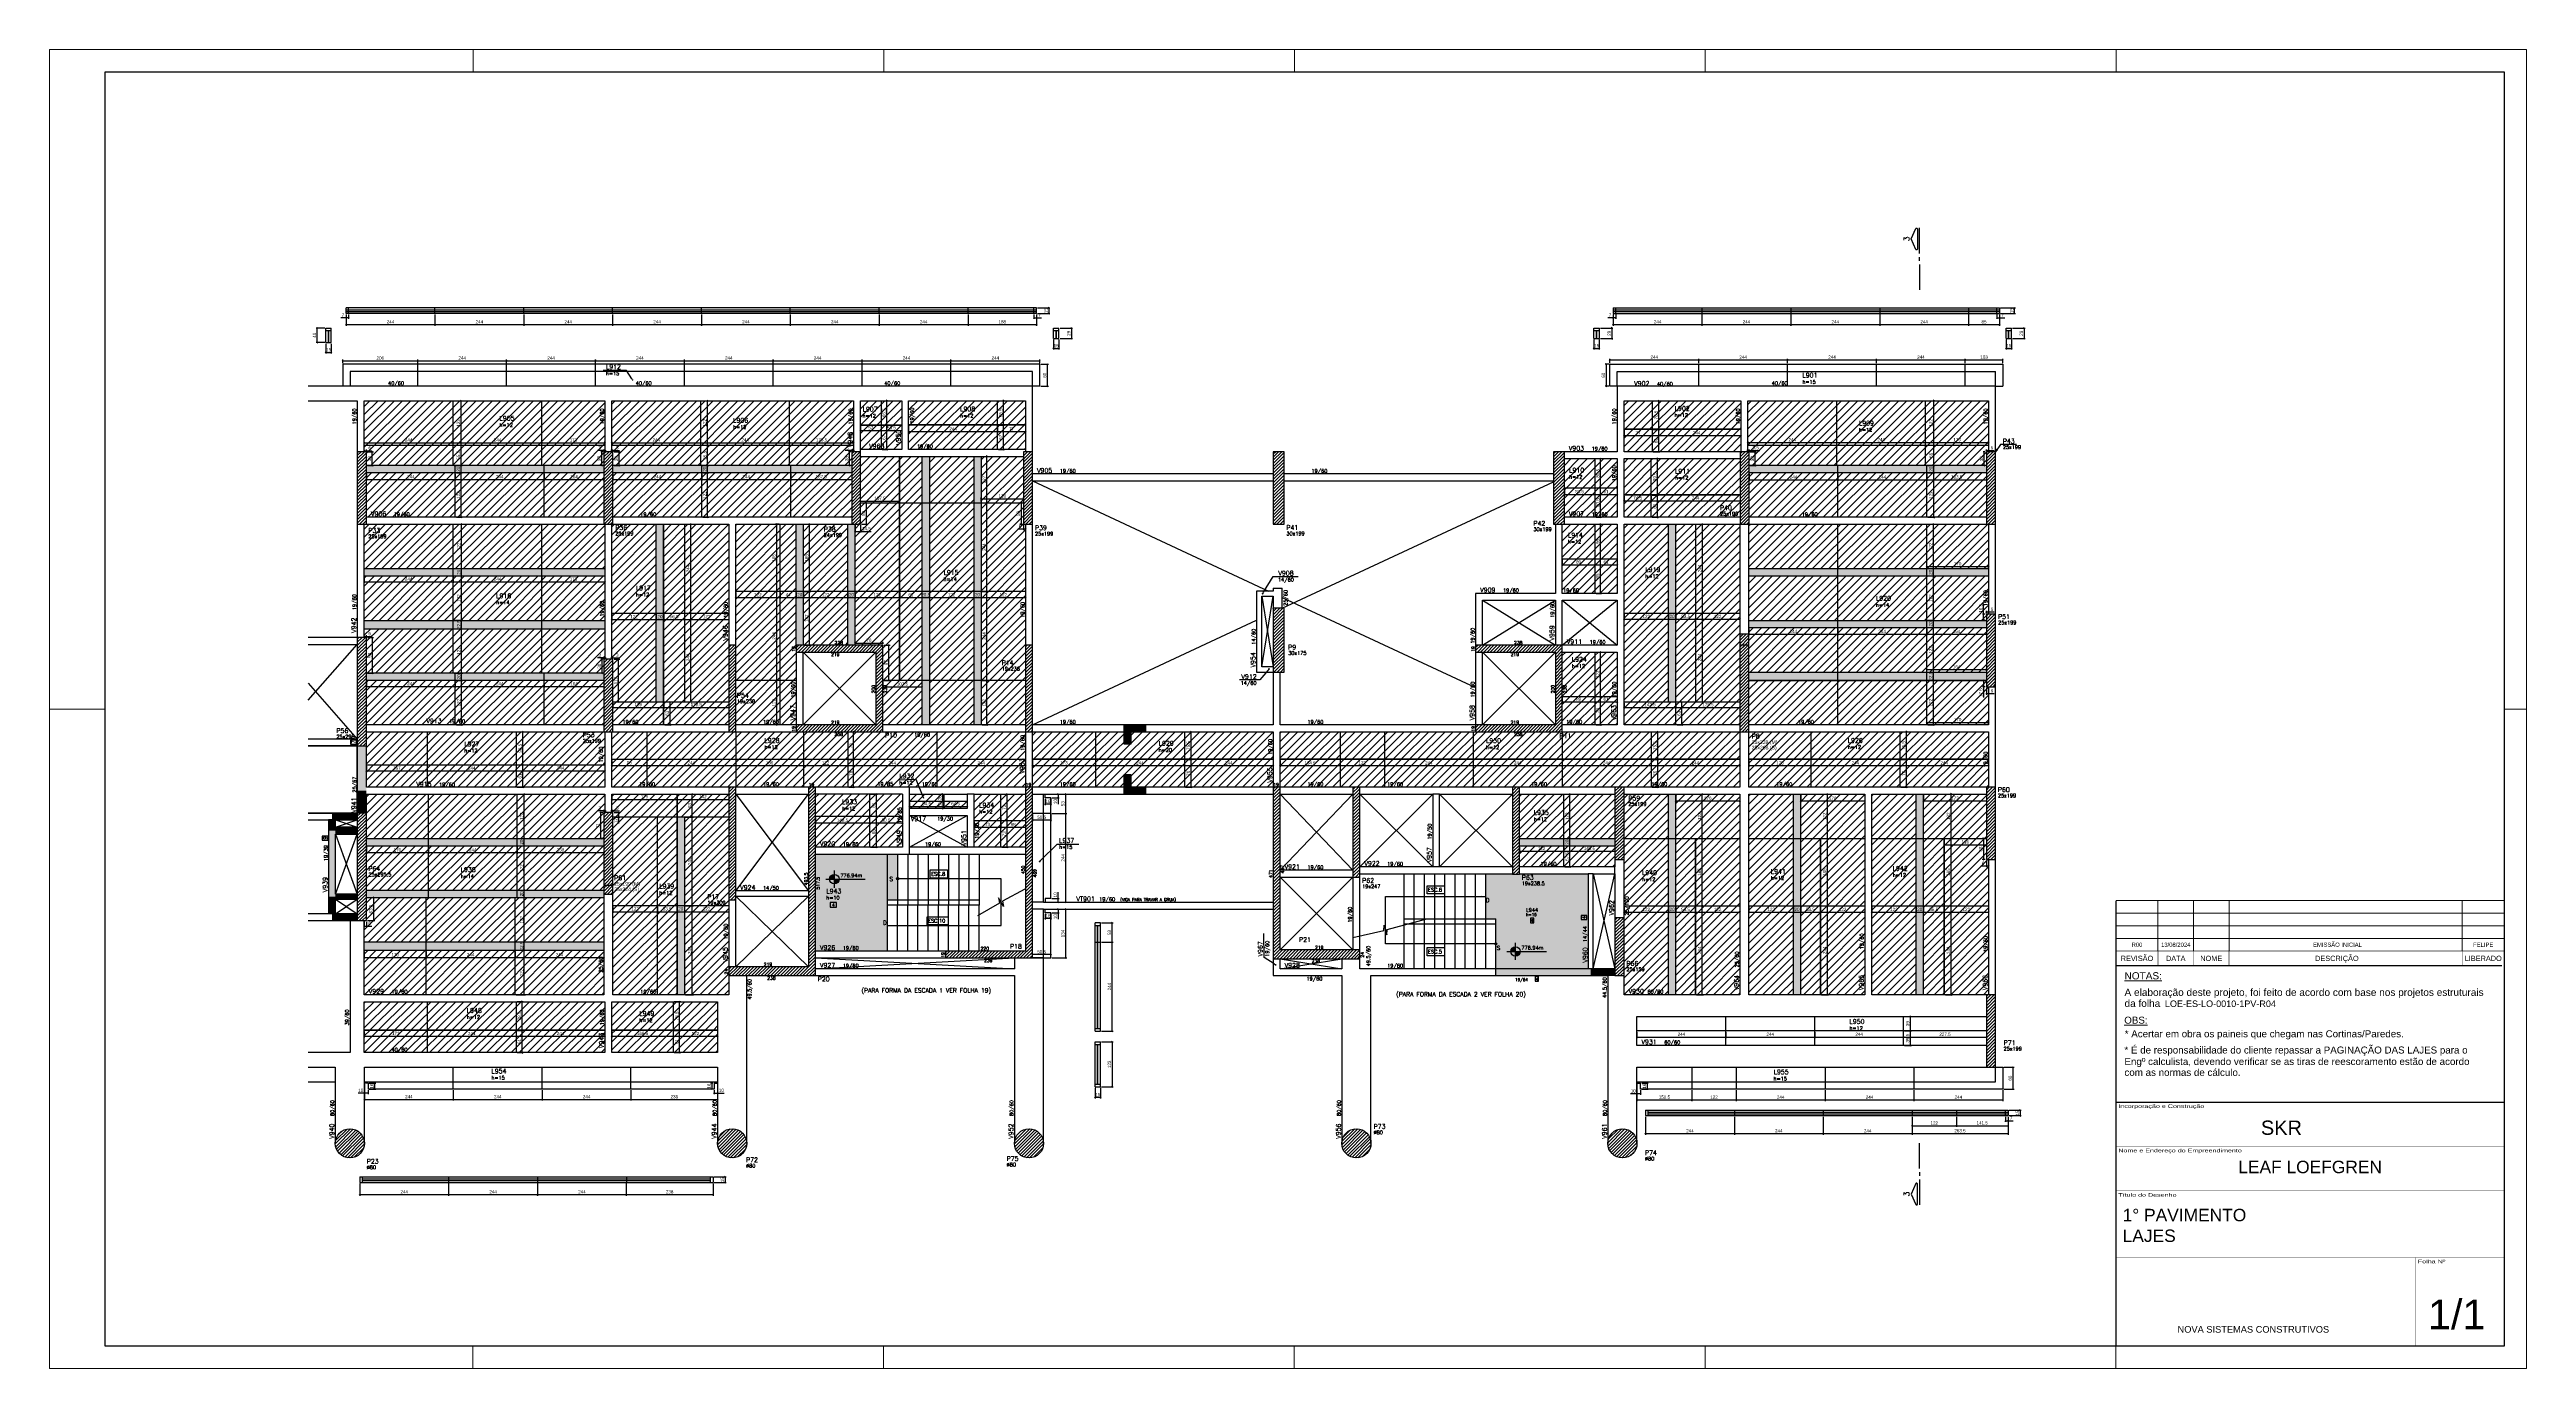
# Model space of a CAD drawing. Extents: x 1860 to 8661, y -614 to 3008.
import ezdxf
from ezdxf import colors
from ezdxf.entities.mleader import LeaderData, LeaderLine
from ezdxf.enums import TextEntityAlignment as Align
from ezdxf.math import Vec2, Vec3

# ---------------------------------------------------------------- set-up
doc = ezdxf.new("R2010")
doc.units = 0
doc.linetypes.add('EIXO', pattern=[6.8, 6, -0.4, 0, -0.4])
doc.linetypes.add('HIDDEN', pattern=[0.375, 0.25, -0.125])
doc.layers.add('00 - FELIPE', color=6, linetype='Continuous', plot=False)
for name, color, linetype in [('242', 12, 'Continuous'), ('COTA', 241, 'Continuous'), ('F-AUX', 2, 'Continuous'), ('F-AUX-RED', 1, 'Continuous'), ('F-CORTE', 4, 'Continuous'), ('F-CORTE-INDICAÇÃO', 4, 'Continuous'), ('F-COTAS', 106, 'Continuous'), ('F-DESNIVEL-1', 254, 'Continuous'), ('F-EIXO', 12, 'EIXO'), ('F-ESCADAS', 2, 'Continuous'), ('F-LAJES', 3, 'Continuous'), ('F-LAJES-DIM', 2, 'Continuous'), ('F-LAJES-NOME', 4, 'Continuous'), ('F-LAJES-R', 254, 'Continuous'), ('F-LEADER', 1, 'Continuous'), ('F-NÍVEL-PLANTA', 2, 'Continuous'), ('F-PILARES-DIM', 172, 'Continuous'), ('F-PILARES-HACH', 174, 'Continuous'), ('F-PILARES-NOME', 170, 'Continuous'), ('F-PILARES-S', 170, 'Continuous'), ('F-PILARES-V', 170, 'Continuous'), ('F-SOLIDO-CORTE', 71, 'Continuous'), ('F-TEXTO', 6, 'Continuous'), ('F-TEXTO ESCADA', 2, 'Continuous'), ('F-TEXTO-YELLOW', 2, 'Continuous'), ('F-VIGAS', 3, 'Continuous'), ('F-VIGAS-DIM', 2, 'Continuous'), ('F-VIGAS-NOME', 4, 'Continuous'), ('F-VÃO', 1, 'Continuous'), ('Painéis', 200, 'Continuous'), ('SARR_2.2x7', 40, 'Continuous')]:
    doc.layers.add(name, color=color, linetype=linetype)
for name, color, linetype, lineweight in [('CARIMBO', 255, 'Continuous', 9), ('FOLHA', 255, 'Continuous', 5), ('Folhas', 255, 'Continuous', 9), ('Hachura', 251, 'Continuous', 9)]:
    doc.layers.add(name, color=color, linetype=linetype, lineweight=lineweight)
doc.layers.add('F-DESNIVEL-2', color=254, linetype='Continuous', true_color=0xffd1e8)
doc.layers.add('F-DESNIVEL-3', color=254, linetype='Continuous', true_color=0xd5c7ff)
doc.styles.add('5385-ARQ-PB-BAS-PLA-TER-TORRE-A-106-TXT$0$R60-75', font='romans.shx', dxfattribs={"height": 0.1125})
doc.styles.add('ARIAL', font='arial.ttf')
doc.styles.add('COTA TECNICA-50', font='techl___.ttf', dxfattribs={"height": 9})
doc.styles.add('CP-TEXTO', font='romans.shx')
doc.styles.add('MCP', font='romans.shx')
doc.styles.add('ROMANS', font='romans.shx')
doc.styles.get("Standard").update_dxf_attribs({"font": 'arial.ttf'})
doc.styles.add('Tecnologia', font='')
doc.styles.add('VERDANA', font='verdana.ttf', dxfattribs={"oblique": 15})
doc.styles.get('Tecnologia').set_extended_font_data('Forgotten Futurist')
doc.dimstyles.new('COTA PAINEL-50', dxfattribs={"dimtxt": 9, "dimasz": 3, "dimexe": 3, "dimexo": 3, "dimgap": 3, "dimtad": 1, "dimdec": 1, "dimzin": 12, "dimdsep": 46, "dimtxsty": 'COTA TECNICA-50', "dimblk1": 'OBLIQUE', "dimblk2": 'OBLIQUE', "dimsah": 1, "dimcen": 0.9, "dimclrd": 4, "dimclre": 4, "dimclrt": 240, "dimadec": 1, "dimazin": 3, "dimtfac": 1, "dimtdec": 1, "dimtmove": 0, "dimatfit": 3, "dimfxl": 1, "dimtolj": 1, "dimtzin": 12, "dimarcsym": 0})
pattern_1 = [(45, (3943.9025, 488.975), (-4.419417, 4.419417), [])]

# ---------------------------------------------------------------- blocks, each defined once
blk = doc.blocks.new('Carimbo Laje')
at = {"layer": 'CARIMBO', "color": 30}
for points, const_width in [([(124981.9, 144853.7), (123684.7, 144853.7), (123684.7, 144038.4)], 4.45), ([(123684.7, 144705.5), (124981.9, 144705.5)], 1.48), ([(123684.7, 144557.3), (124981.9, 144557.3)], 1.48), ([(123684.7, 144334.9), (124981.9, 144334.9)], 1.48), ([(124685.4, 144038.4), (124685.4, 144334.9)], 1.48), ([(123684.7, 144038.4), (124981.9, 144038.4)], 1.48)]:
    blk.add_lwpolyline(points, dxfattribs=dict(at, const_width=const_width))
at = {"color": 0, "linetype": 'Continuous', "ltscale": 5, "style": 'ARIAL'}
blk.add_text('NOVA SISTEMAS CONSTRUTIVOS', height=22.118, dxfattribs=at).set_placement((123890.4, 144083.7))
at = {"color": 7, "style": 'ARIAL'}
blk.add_attdef('INCORPORAÇÃO_E_CONTRUÇÃO', text='', height=45.7, dxfattribs=at).set_placement((124364.7, 144777.9), align=Align.MIDDLE_CENTER)
blk.add_attdef('NOME_DA_OBRA', text='', height=41.5, dxfattribs=at).set_placement((124333.3, 144616.6), align=Align.CENTER)
for tag, p in [('PAVIMENTO', (123706.9, 144455.9)), ('TIPO_DE_PROJETO', (123706.9, 144386.8))]:
    blk.add_attdef(tag, p, '', height=41.5, dxfattribs=at)
at = {"color": 7, "style": 'ARIAL', "oblique": 10}
blk.add_attdef('FOLHA_Nº', text='', height=111.2, dxfattribs=at).set_placement((124832.8, 144149.1), align=Align.CENTER)
at = {"layer": 'CARIMBO', "color": 7, "style": 'VERDANA'}
blk.add_attdef('ENDEREÇO', text='', height=14.8, dxfattribs=at).set_placement((124333.3, 144572.1), align=Align.CENTER)
at = {"layer": 'Folhas', "style": 'Tecnologia', "width": 1.5}
for s, p in [('Incorporação e Construção', (123692.5, 144846.3)), ('Nome e Endereço do Empreendimento', (123692.5, 144698.1)), ('Título do Desenho', (123692.5, 144549.8)), ('Folha Nº', (124693.1, 144327.5))]:
    blk.add_text(s, height=11.86, dxfattribs=at).set_placement(p, align=Align.TOP_LEFT)
blk = doc.blocks.new('Revisão Carimbo')
at = {"color": 30}
for p, q in [((0, 155), (925, 155)), ((0, 125), (925, 125)), ((100, 35), (100, 155)), ((184.66, 35), (184.66, 155)), ((269.32, 35), (269.32, 155)), ((825, 35), (825, 155)), ((0, 95), (925, 95)), ((0, 65), (925, 65))]:
    blk.add_line(p, q, dxfattribs=at)
for points, const_width in [([(0, 0), (0, 155)], 3), ([(0, 0), (920, 0)], 3), ([(0, 35), (925, 35)], 1), ([(100, 35), (100, 0)], 1), ([(184.66, 35), (184.66, 0)], 1), ([(269.32, 35), (269.32, 0)], 1), ([(825, 35), (825, 0)], 1)]:
    blk.add_lwpolyline(points, dxfattribs=dict(at, const_width=const_width))
at = {"color": 7, "style": 'ARIAL'}
for s, p in [('REVISÃO', (50, 17.5)), ('DATA', (142.33, 17.5)), ('NOME', (226.99, 17.5)), ('DESCRIÇÃO', (526.27, 17.5)), ('LIBERADO', (875, 17.5))]:
    blk.add_text(s, height=12.5, dxfattribs=at).set_placement(p, align=Align.MIDDLE_CENTER)
at = {"layer": 'CARIMBO', "color": 7, "style": 'ARIAL'}
for tag, p in [('REVISÃO_03', (50, 140)), ('DATA', (142.33, 140)), ('NOME', (226.99, 140)), ('LIBERADO', (875, 140)), ('REVISÃO_02', (50, 110)), ('REVISÃO_01', (50, 80)), ('DATA', (142.33, 110)), ('DATA', (142.33, 80)), ('NOME', (226.99, 110)), ('NOME', (226.99, 80)), ('LIBERADO', (875, 110)), ('LIBERADO', (875, 80)), ('REVISÃO_00', (50, 50)), ('DATA', (142.33, 50)), ('NOME', (226.99, 50)), ('LIBERADO', (875, 50))]:
    blk.add_attdef(tag, text='', height=10, dxfattribs=at).set_placement(p, align=Align.MIDDLE_CENTER)
for p in [(279.32, 140), (279.32, 110), (279.32, 80), (279.32, 50)]:
    blk.add_attdef('DESCRIÇÃO', text='', height=10, dxfattribs=at).set_placement(p, align=Align.MIDDLE_LEFT)
blk = doc.blocks.new('*U10')
at = {"layer": 'F-LAJES-DIM', "color": 1}
blk.add_lwpolyline([(0, 0), (11, 0), (11, 16), (0, 16)], close=True, dxfattribs=at)
at = {"layer": 'F-LAJES-DIM', "style": 'MCP'}
blk.add_attdef('DIM', text='', height=10, dxfattribs=at).set_placement((5.5, 8), align=Align.MIDDLE_CENTER)
blk = doc.blocks.new('Nível - Planta')
at = {"layer": 'F-NÍVEL-PLANTA'}
h = blk.add_hatch(color=71, dxfattribs=at)
h.paths.add_polyline_path([(0, 0), (0, 0.26, 0.414214), (-0.26, 0)])
h.paths.add_polyline_path([(0.26, 0), (0, 0), (0, -0.26, 0.414214)])
for p, q in [((-0.47, 0), (1.7, 0)), ((0, -0.47), (0, 0.47))]:
    blk.add_line(p, q, dxfattribs=at)
blk.add_circle((0, 0), 0.26, dxfattribs=at)
at = {"layer": 'F-TEXTO', "color": 3, "style": 'MCP'}
blk.add_attdef('NÍVEL', (0.33, 0.1), '', height=0.2, dxfattribs=at)
blk = doc.blocks.new('*U25')
at = {"layer": 'F-LAJES-DIM', "color": 1}
blk.add_lwpolyline([(0, 0), (21.4, 0), (21.4, 16), (0, 16)], close=True, dxfattribs=at)
at = {"layer": 'F-LAJES-DIM', "style": 'MCP'}
blk.add_attdef('DIM', text='', height=10, dxfattribs=at).set_placement((10.7, 8), align=Align.MIDDLE_CENTER)
blk = doc.blocks.new('A$C123F5C38')
at = {"layer": 'F-DESNIVEL-3'}
h = blk.add_hatch(color=256, dxfattribs=at)
h.dxf.hatch_style = 1
h.paths.add_polyline_path([(-379.5, 0), (-379.5, 140), (-351.5, 140), (-351.5, 266), (-577, 266), (-577, 0)])
at = {"layer": 'F-LAJES-DIM', "linetype": 'Continuous', "xscale": 0.8, "yscale": 0.8, "zscale": 0.8}
blk.add_blockref('*U25', (-536.2, 120.1), dxfattribs=at).add_auto_attribs({'DIM': '4'})
at = {"layer": 'F-NÍVEL-PLANTA', "linetype": 'Continuous', "xscale": 50, "yscale": 50, "zscale": 50}
blk.add_blockref('Nível - Planta', (-525.1, 197.4), dxfattribs=at).add_auto_attribs({'NÍVEL': '776.94m'})
blk = doc.blocks.new('*U14')
at = {"layer": 'F-VIGAS-DIM', "color": 1}
blk.add_lwpolyline([(0, 0), (11, 0), (11, 16), (0, 16)], close=True, dxfattribs=at)
at = {"layer": 'F-VIGAS-DIM', "style": 'MCP'}
blk.add_attdef('DIM', text='', height=10, dxfattribs=at).set_placement((5.5, 8), align=Align.MIDDLE_CENTER)
blk = doc.blocks.new('*U15')
at = {"layer": 'F-CORTE-INDICAÇÃO'}
for p, q in [((70, 0), (0, 0)), ((80, 0), (90, 0)), ((100, 0), (170, 0))]:
    blk.add_line(p, q, dxfattribs=at)
blk.add_lwpolyline([(112, 6, -0.802585), (111.2, 9.8), (140, 23.3), (168.8, 9.8, -0.802585), (168, 6)], format="xyb", close=True, dxfattribs=at)
at = {"layer": 'F-CORTE-INDICAÇÃO', "style": 'ROMANS'}
blk.add_attdef('CORTE', text='', height=15, dxfattribs=at).set_placement((140, 35.8), align=Align.MIDDLE_CENTER)
at = {"layer": 'F-CORTE-INDICAÇÃO', "color": 2, "style": 'ROMANS'}
blk.add_attdef('FOLHA', text='', height=12, dxfattribs=at).set_placement((140, -10), align=Align.MIDDLE_CENTER)
blk = doc.blocks.new('*U8')
at = {"layer": 'F-CORTE-INDICAÇÃO'}
for p, q in [((-100, 0), (-170, 0)), ((-80, 0), (-90, 0)), ((-70, 0), (0, 0))]:
    blk.add_line(p, q, dxfattribs=at)
blk.add_lwpolyline([(-112, 6, 0.802585), (-111.2, 9.8), (-140, 23.3), (-168.8, 9.8, 0.802585), (-168, 6)], format="xyb", close=True, dxfattribs=at)
at = {"layer": 'F-CORTE-INDICAÇÃO', "style": 'ROMANS'}
blk.add_attdef('CORTE', text='', height=15, dxfattribs=at).set_placement((-140, 35.8), align=Align.MIDDLE_CENTER)
at = {"layer": 'F-CORTE-INDICAÇÃO', "color": 2, "style": 'ROMANS'}
blk.add_attdef('FOLHA', text='', height=12, dxfattribs=at).set_placement((-140, -10), align=Align.MIDDLE_CENTER)
blk = doc.blocks.new('_Dot')
at = {"color": 0, "linetype": 'ByBlock', "lineweight": -2}
blk.add_line((-0.5, 0), (-1, 0), dxfattribs=at)
at = {"color": 0, "linetype": 'ByBlock', "const_width": 0.5}
blk.add_lwpolyline([(-0.25, 0, 1), (0.25, 0, 1)], format="xyb", close=True, dxfattribs=at)
blk = doc.blocks.new('A$C56B45968')
at = {"layer": 'F-AUX'}
h = blk.add_hatch(color=1, dxfattribs=at)
edge = h.paths.add_edge_path()
edge.add_arc((-351.4, 198.5), 3, 0, 360)
at = {"layer": '242', "linetype": 'Continuous'}
blk.add_line((-28.7, 143.7), (-28.7, 143.7), dxfattribs=at)
at = {"layer": 'F-AUX', "color": 1}
for points in [[(-379.4, 70), (-67.4, 70), (-67.4, 198.5), (-351.4, 198.5)], [(-2.1, 170.1), (-63.1, 136.8), (-60.5, 122.4), (-74.3, 146.1), (-71.7, 131.7), (-131.7, 96.6)]]:
    blk.add_lwpolyline(points, dxfattribs=at)
blk.add_circle((-351.4, 198.5), 3, dxfattribs=at)
blk.add_solid([(-69.4, 146.3), (-67.4, 134.3), (-65.4, 146.3)], dxfattribs=at)
at = {"layer": 'F-ESCADAS', "linetype": 'Continuous'}
for points in [[(-351.5, 266), (-351.5, 126)], [(-323.5, 266), (-323.5, 126)], [(-295.5, 266), (-295.5, 126)], [(-267.5, 266), (-267.5, 126)], [(-239.5, 266), (-239.5, 126)], [(-211.5, 266), (-211.5, 126)], [(-183.5, 266), (-183.5, 126)], [(-155.5, 266), (-155.5, 126)], [(-127.5, 266), (-127.5, 126)], [(-127.5, 140), (-379.5, 140)], [(-379.5, 0), (-379.5, 140)], [(-127.5, 126), (-379.5, 126)], [(-351.5, 0), (-351.5, 126)], [(-323.5, 0), (-323.5, 126)], [(-295.5, 0), (-295.5, 126)], [(-267.5, 0), (-267.5, 126)], [(-239.5, 0), (-239.5, 126)], [(-211.5, 0), (-211.5, 126)], [(-183.5, 0), (-183.5, 126)], [(-155.5, 0), (-155.5, 126)], [(-127.5, 0), (-127.5, 126)]]:
    blk.add_lwpolyline(points, dxfattribs=at)
at = {"layer": 'F-TEXTO ESCADA', "color": 1}
for points in [[(-214.2, 222.8), (-214.2, 200.2), (-261.8, 200.2), (-261.8, 222.8)], [(-212.8, 94.3), (-212.8, 71.7), (-270.2, 71.7), (-270.2, 94.3)]]:
    blk.add_lwpolyline(points, close=True, dxfattribs=at)
at = {"layer": 'F-TEXTO ESCADA', "style": 'ROMANS'}
for s, p in [('ESC.8', (-259.2, 206.7)), ('ESC.10', (-267.6, 78.2))]:
    blk.add_text(s, height=10, dxfattribs=at).set_placement(p)
at = {"layer": 'F-TEXTO-YELLOW', "char_height": 11.2, "width": 61.38, "style": '5385-ARQ-PB-BAS-PLA-TER-TORRE-A-106-TXT$0$R60-75'}
for s, insert, attachment_point in [('S', (-373.7, 203.5), 1), ('D', (-381.4, 83.4), 3)]:
    blk.add_mtext(s, dxfattribs=dict(at, insert=insert, attachment_point=attachment_point))
blk = doc.blocks.new('A$C55DF1042')
at = {"layer": 'F-VIGAS'}
blk.add_lwpolyline([(-74, 260.5), (-74, 0)], dxfattribs=at)
blk = doc.blocks.new('A$C3C595C82')
at = {"layer": 'F-AUX'}
h = blk.add_hatch(color=1, dxfattribs=at)
edge = h.paths.add_edge_path()
edge.add_arc((-352, 87.2), 3, 0, 360)
at = {"layer": 'F-AUX', "color": 1}
blk.add_circle((-352, 87.2), 3, dxfattribs=at)
at = {"layer": 'F-AUX-RED'}
for points in [[(-392, 215.2), (-380, 217.2), (-392, 219.2)], [(-653.1, 113.1), (-655.1, 125.1), (-657.1, 113.1)]]:
    blk.add_solid(points, dxfattribs=at)
at = {"layer": 'F-ESCADAS', "linetype": 'Continuous'}
for p, q in [((-604, 156), (-604, 279.5)), ((-576, 156), (-576, 279.5)), ((-548, 156), (-548, 279.5)), ((-520, 156), (-520, 279.5)), ((-492, 156), (-492, 279.5)), ((-464, 156), (-464, 279.5)), ((-436, 156), (-436, 279.5)), ((-408, 156), (-408, 279.5)), ((-380, 156), (-380, 279.5)), ((-604, 19), (-604, 156)), ((-576, 19), (-576, 156)), ((-548, 19), (-548, 156)), ((-520, 19), (-520, 156)), ((-492, 19), (-492, 156)), ((-464, 19), (-464, 156)), ((-436, 19), (-436, 156)), ((-408, 19), (-408, 156)), ((-380, 19), (-380, 156)), ((-352, 19), (-352, 156))]:
    blk.add_line(p, q, dxfattribs=at)
for points in [[(-604, 156), (-352, 156)], [(-604, 142), (-352, 142)]]:
    blk.add_lwpolyline(points, dxfattribs=at)
at = {"layer": 'F-LEADER'}
for points in [[(-352, 87.2), (-655.1, 87.2), (-655.1, 217.2), (-380, 217.2)], [(-744.5, 104.6), (-659.9, 124.3), (-658.6, 138.8), (-651.6, 112.3), (-650.2, 126.8), (-541.7, 155.5)]]:
    blk.add_lwpolyline(points, dxfattribs=at)
at = {"layer": 'F-TEXTO ESCADA', "color": 1}
for points in [[(-493.5, 246.9), (-493.5, 224.4), (-541.1, 224.4), (-541.1, 246.9)], [(-493.5, 76.8), (-493.5, 54.3), (-541.1, 54.3), (-541.1, 76.8)]]:
    blk.add_lwpolyline(points, close=True, dxfattribs=at)
at = {"layer": 'F-TEXTO ESCADA', "style": 'ROMANS'}
for s, p in [('ESC.6', (-538.5, 230.8)), ('ESC.5', (-538.5, 60.7))]:
    blk.add_text(s, height=10, dxfattribs=at).set_placement(p)
at = {"layer": 'F-TEXTO-YELLOW', "char_height": 11.2, "width": 61.38, "attachment_point": 9, "style": '5385-ARQ-PB-BAS-PLA-TER-TORRE-A-106-TXT$0$R60-75'}
for s, insert in [('D', (-369.5, 201.6)), ('S', (-340.1, 70.6))]:
    blk.add_mtext(s, dxfattribs=dict(at, insert=insert))
blk = doc.blocks.new('_Oblique')
at = {"color": 0, "linetype": 'ByBlock', "lineweight": -2}
blk.add_line((-0.5, -0.5), (0.5, 0.5), dxfattribs=at)
blk = doc.blocks.new('*D26')
at = {"layer": 'COTA', "color": 4, "lineweight": -2, "transparency": 16777216}
for p, q in [((2729.9, 1842.5), (2729.9, 1824)), ((2973.9, 1842.5), (2973.9, 1824)), ((2729.9, 1827), (2973.9, 1827))]:
    blk.add_line(p, q, dxfattribs=at)
at = {"layer": 'Defpoints', "color": 0, "transparency": 16777216}
for p in [(2729.9, 1845.5), (2973.9, 1845.5), (2973.9, 1827)]:
    blk.add_point(p, dxfattribs=at)
at = {"layer": 'COTA', "color": 4, "lineweight": -2, "transparency": 16777216, "xscale": 3, "yscale": 3, "zscale": 3, "rotation": 180}
blk.add_blockref('_Oblique', (2729.9, 1827), dxfattribs=at)
at = {"layer": 'COTA', "color": 4, "lineweight": -2, "transparency": 16777216, "xscale": 3, "yscale": 3, "zscale": 3}
blk.add_blockref('_Oblique', (2973.9, 1827), dxfattribs=at)
at = {"layer": 'COTA', "color": 240, "transparency": 16777216, "insert": (2851.9, 1834.6), "char_height": 9, "attachment_point": 5, "style": 'COTA TECNICA-50'}
blk.add_mtext('\\A1;244', dxfattribs=at)
blk = doc.blocks.new('*D27')
at = {"layer": 'COTA', "color": 4, "lineweight": -2, "transparency": 16777216}
for p, q in [((2973.9, 1842.5), (2973.9, 1824)), ((3217.9, 1842.5), (3217.9, 1824)), ((2973.9, 1827), (3217.9, 1827))]:
    blk.add_line(p, q, dxfattribs=at)
at = {"layer": 'Defpoints', "color": 0, "transparency": 16777216}
for p in [(2973.9, 1845.5), (3217.9, 1845.5), (3217.9, 1827)]:
    blk.add_point(p, dxfattribs=at)
at = {"layer": 'COTA', "color": 4, "lineweight": -2, "transparency": 16777216, "xscale": 3, "yscale": 3, "zscale": 3, "rotation": 180}
blk.add_blockref('_Oblique', (2973.9, 1827), dxfattribs=at)
at = {"layer": 'COTA', "color": 4, "lineweight": -2, "transparency": 16777216, "xscale": 3, "yscale": 3, "zscale": 3}
blk.add_blockref('_Oblique', (3217.9, 1827), dxfattribs=at)
at = {"layer": 'COTA', "color": 240, "transparency": 16777216, "insert": (3095.9, 1834.6), "char_height": 9, "attachment_point": 5, "style": 'COTA TECNICA-50'}
blk.add_mtext('\\A1;244', dxfattribs=at)
blk = doc.blocks.new('*D28')
at = {"layer": 'COTA', "color": 4, "lineweight": -2, "transparency": 16777216}
for p, q in [((3217.9, 1842.5), (3217.9, 1824)), ((3381.9, 1842.5), (3381.9, 1824)), ((3217.9, 1827), (3381.9, 1827))]:
    blk.add_line(p, q, dxfattribs=at)
at = {"layer": 'Defpoints', "color": 0, "transparency": 16777216}
for p in [(3217.9, 1845.5), (3381.9, 1845.5), (3381.9, 1827)]:
    blk.add_point(p, dxfattribs=at)
at = {"layer": 'COTA', "color": 4, "lineweight": -2, "transparency": 16777216, "xscale": 3, "yscale": 3, "zscale": 3, "rotation": 180}
blk.add_blockref('_Oblique', (3217.9, 1827), dxfattribs=at)
at = {"layer": 'COTA', "color": 4, "lineweight": -2, "transparency": 16777216, "xscale": 3, "yscale": 3, "zscale": 3}
blk.add_blockref('_Oblique', (3381.9, 1827), dxfattribs=at)
at = {"layer": 'COTA', "color": 240, "transparency": 16777216, "insert": (3299.9, 1834.6), "char_height": 9, "attachment_point": 5, "style": 'COTA TECNICA-50'}
blk.add_mtext('\\A1;164', dxfattribs=at)
blk = doc.blocks.new('*D29')
at = {"layer": 'COTA', "color": 4, "lineweight": -2, "transparency": 16777216}
for p, q in [((2976.9, 1845.5), (2992.8, 1845.5)), ((2989.8, 1723.5), (2989.8, 1845.5)), ((2976.9, 1723.5), (2992.8, 1723.5))]:
    blk.add_line(p, q, dxfattribs=at)
at = {"layer": 'Defpoints', "color": 0, "transparency": 16777216}
for p in [(2973.9, 1845.5), (2989.8, 1845.5), (2973.9, 1723.5)]:
    blk.add_point(p, dxfattribs=at)
at = {"layer": 'COTA', "color": 4, "lineweight": -2, "transparency": 16777216, "xscale": 3, "yscale": 3, "zscale": 3}
for p, rotation in [((2989.8, 1845.5), 90), ((2989.8, 1723.5), 270)]:
    blk.add_blockref('_Oblique', p, dxfattribs=dict(at, rotation=rotation))
at = {"layer": 'COTA', "color": 240, "transparency": 16777216, "insert": (2982.3, 1784.5), "char_height": 9, "attachment_point": 5, "rotation": 90, "style": 'COTA TECNICA-50'}
blk.add_mtext('\\A1;122', dxfattribs=at)
blk = doc.blocks.new('*D30')
at = {"layer": 'COTA', "color": 4, "lineweight": -2, "transparency": 16777216}
for p, q in [((2976.9, 1865.5), (2992.8, 1865.5)), ((2976.9, 1845.5), (2992.8, 1845.5)), ((2989.8, 1845.5), (2989.8, 1865.5))]:
    blk.add_line(p, q, dxfattribs=at)
at = {"layer": 'Defpoints', "color": 0, "transparency": 16777216}
for p in [(2973.9, 1865.5), (2973.9, 1845.5), (2989.8, 1865.5)]:
    blk.add_point(p, dxfattribs=at)
at = {"layer": 'COTA', "color": 4, "lineweight": -2, "transparency": 16777216, "xscale": 3, "yscale": 3, "zscale": 3}
for p, rotation in [((2989.8, 1865.5), 90), ((2989.8, 1845.5), 270)]:
    blk.add_blockref('_Oblique', p, dxfattribs=dict(at, rotation=rotation))
at = {"layer": 'COTA', "color": 240, "transparency": 16777216, "insert": (2982.2, 1855.5), "char_height": 9, "attachment_point": 5, "rotation": 90, "style": 'COTA TECNICA-50'}
blk.add_mtext('\\A1;20', dxfattribs=at)
blk = doc.blocks.new('*D31')
at = {"layer": 'COTA', "color": 4, "lineweight": -2, "transparency": 16777216}
for p, q in [((2723.9, 1924.5), (2723.9, 1931.1)), ((2723.9, 1928.1), (2967.9, 1928.1)), ((2967.9, 1924.5), (2967.9, 1931.1))]:
    blk.add_line(p, q, dxfattribs=at)
at = {"layer": 'Defpoints', "color": 0, "transparency": 16777216}
for p in [(2723.9, 1921.5), (2967.9, 1928.1), (2967.9, 1921.5)]:
    blk.add_point(p, dxfattribs=at)
at = {"layer": 'COTA', "color": 4, "lineweight": -2, "transparency": 16777216, "xscale": 3, "yscale": 3, "zscale": 3, "rotation": 180}
blk.add_blockref('_Oblique', (2723.9, 1928.1), dxfattribs=at)
at = {"layer": 'COTA', "color": 4, "lineweight": -2, "transparency": 16777216, "xscale": 3, "yscale": 3, "zscale": 3}
blk.add_blockref('_Oblique', (2967.9, 1928.1), dxfattribs=at)
at = {"layer": 'COTA', "color": 240, "transparency": 16777216, "insert": (2845.9, 1935.7), "char_height": 9, "attachment_point": 5, "style": 'COTA TECNICA-50'}
blk.add_mtext('\\A1;244', dxfattribs=at)
blk = doc.blocks.new('*D32')
at = {"layer": 'COTA', "color": 4, "lineweight": -2, "transparency": 16777216}
for p, q in [((2967.9, 1924.5), (2967.9, 1931.1)), ((2967.9, 1928.1), (3211.9, 1928.1)), ((3211.9, 1924.5), (3211.9, 1931.1))]:
    blk.add_line(p, q, dxfattribs=at)
at = {"layer": 'Defpoints', "color": 0, "transparency": 16777216}
for p in [(2967.9, 1921.5), (3211.9, 1928.1), (3211.9, 1921.5)]:
    blk.add_point(p, dxfattribs=at)
at = {"layer": 'COTA', "color": 4, "lineweight": -2, "transparency": 16777216, "xscale": 3, "yscale": 3, "zscale": 3, "rotation": 180}
blk.add_blockref('_Oblique', (2967.9, 1928.1), dxfattribs=at)
at = {"layer": 'COTA', "color": 4, "lineweight": -2, "transparency": 16777216, "xscale": 3, "yscale": 3, "zscale": 3}
blk.add_blockref('_Oblique', (3211.9, 1928.1), dxfattribs=at)
at = {"layer": 'COTA', "color": 240, "transparency": 16777216, "insert": (3089.9, 1935.7), "char_height": 9, "attachment_point": 5, "style": 'COTA TECNICA-50'}
blk.add_mtext('\\A1;244', dxfattribs=at)
blk = doc.blocks.new('*D33')
at = {"layer": 'COTA', "color": 4, "lineweight": -2, "transparency": 16777216}
for p, q in [((3211.9, 1924.5), (3211.9, 1931.1)), ((3211.9, 1928.1), (3384.9, 1928.1)), ((3384.9, 1924.5), (3384.9, 1931.1))]:
    blk.add_line(p, q, dxfattribs=at)
at = {"layer": 'Defpoints', "color": 0, "transparency": 16777216}
for p in [(3211.9, 1921.5), (3384.9, 1928.1), (3384.9, 1921.5)]:
    blk.add_point(p, dxfattribs=at)
at = {"layer": 'COTA', "color": 4, "lineweight": -2, "transparency": 16777216, "xscale": 3, "yscale": 3, "zscale": 3, "rotation": 180}
blk.add_blockref('_Oblique', (3211.9, 1928.1), dxfattribs=at)
at = {"layer": 'COTA', "color": 4, "lineweight": -2, "transparency": 16777216, "xscale": 3, "yscale": 3, "zscale": 3}
blk.add_blockref('_Oblique', (3384.9, 1928.1), dxfattribs=at)
at = {"layer": 'COTA', "color": 240, "transparency": 16777216, "insert": (3298.4, 1935.8), "char_height": 9, "attachment_point": 5, "style": 'COTA TECNICA-50'}
blk.add_mtext('\\A1;173', dxfattribs=at)
blk = doc.blocks.new('*D34')
at = {"layer": 'COTA', "color": 4, "lineweight": -2, "transparency": 16777216}
for p, q in [((2732.9, 1903.5), (2749, 1903.5)), ((2732.9, 1865.5), (2749, 1865.5)), ((2746, 1865.5), (2746, 1903.5))]:
    blk.add_line(p, q, dxfattribs=at)
at = {"layer": 'Defpoints', "color": 0, "transparency": 16777216}
for p in [(2729.9, 1903.5), (2729.9, 1865.5), (2746, 1903.5)]:
    blk.add_point(p, dxfattribs=at)
at = {"layer": 'COTA', "color": 4, "lineweight": -2, "transparency": 16777216, "xscale": 3, "yscale": 3, "zscale": 3}
for p, rotation in [((2746, 1903.5), 90), ((2746, 1865.5), 270)]:
    blk.add_blockref('_Oblique', p, dxfattribs=dict(at, rotation=rotation))
at = {"layer": 'COTA', "color": 240, "transparency": 16777216, "insert": (2738.3, 1884.5), "char_height": 9, "attachment_point": 5, "rotation": 90, "style": 'COTA TECNICA-50'}
blk.add_mtext('\\A1;38', dxfattribs=at)
blk = doc.blocks.new('*D35')
at = {"layer": 'COTA', "color": 4, "lineweight": -2, "transparency": 16777216}
for p, q in [((2723.9, 1906.5), (2723.9, 1909.1)), ((2723.9, 1906.1), (2729.9, 1906.1)), ((2729.9, 1906.5), (2729.9, 1909.1)), ((2729.9, 1906.1), (2744.9, 1906.1))]:
    blk.add_line(p, q, dxfattribs=at)
at = {"layer": 'Defpoints', "color": 0, "transparency": 16777216}
for p in [(2729.9, 1906.1), (2723.9, 1903.5), (2729.9, 1903.5)]:
    blk.add_point(p, dxfattribs=at)
at = {"layer": 'COTA', "color": 4, "lineweight": -2, "transparency": 16777216, "xscale": 3, "yscale": 3, "zscale": 3, "rotation": 180}
blk.add_blockref('_Oblique', (2723.9, 1906.1), dxfattribs=at)
at = {"layer": 'COTA', "color": 4, "lineweight": -2, "transparency": 16777216, "xscale": 3, "yscale": 3, "zscale": 3}
blk.add_blockref('_Oblique', (2729.9, 1906.1), dxfattribs=at)
at = {"layer": 'COTA', "color": 240, "transparency": 16777216, "insert": (2738.9, 1913.7), "char_height": 9, "attachment_point": 5, "style": 'COTA TECNICA-50'}
blk.add_mtext('\\A1;6', dxfattribs=at)
blk = doc.blocks.new('*D36')
at = {"layer": 'COTA', "color": 4, "lineweight": -2, "transparency": 16777216}
for p, q in [((3378.9, 1903.5), (3373.4, 1903.5)), ((3378.9, 1865.5), (3373.4, 1865.5)), ((3376.4, 1865.5), (3376.4, 1903.5))]:
    blk.add_line(p, q, dxfattribs=at)
at = {"layer": 'Defpoints', "color": 0, "transparency": 16777216}
for p in [(3376.4, 1903.5), (3381.9, 1903.5), (3381.9, 1865.5)]:
    blk.add_point(p, dxfattribs=at)
at = {"layer": 'COTA', "color": 4, "lineweight": -2, "transparency": 16777216, "xscale": 3, "yscale": 3, "zscale": 3}
for p, rotation in [((3376.4, 1903.5), 90), ((3376.4, 1865.5), 270)]:
    blk.add_blockref('_Oblique', p, dxfattribs=dict(at, rotation=rotation))
at = {"layer": 'COTA', "color": 240, "transparency": 16777216, "insert": (3368.7, 1884.5), "char_height": 9, "attachment_point": 5, "rotation": 90, "style": 'COTA TECNICA-50'}
blk.add_mtext('\\A1;38', dxfattribs=at)
blk = doc.blocks.new('*D37')
at = {"layer": 'COTA', "color": 4, "lineweight": -2, "transparency": 16777216}
for p, q in [((3381.9, 1906.6), (3364.2, 1906.6)), ((3381.9, 1906.5), (3381.9, 1909.6)), ((3384.9, 1906.6), (3381.9, 1906.6)), ((3384.9, 1906.5), (3384.9, 1909.6)), ((3384.9, 1906.6), (3387.9, 1906.6))]:
    blk.add_line(p, q, dxfattribs=at)
at = {"layer": 'Defpoints', "color": 0, "transparency": 16777216}
for p in [(3381.9, 1906.6), (3381.9, 1903.5), (3384.9, 1903.5)]:
    blk.add_point(p, dxfattribs=at)
at = {"layer": 'COTA', "color": 4, "lineweight": -2, "transparency": 16777216, "xscale": 3, "yscale": 3, "zscale": 3}
blk.add_blockref('_Oblique', (3381.9, 1906.6), dxfattribs=at)
at = {"layer": 'COTA', "color": 4, "lineweight": -2, "transparency": 16777216, "xscale": 3, "yscale": 3, "zscale": 3, "rotation": 180}
blk.add_blockref('_Oblique', (3384.9, 1906.6), dxfattribs=at)
at = {"layer": 'COTA', "color": 240, "transparency": 16777216, "insert": (3370.1, 1914.3), "char_height": 9, "attachment_point": 5, "style": 'COTA TECNICA-50'}
blk.add_mtext('\\A1;3', dxfattribs=at)
blk = doc.blocks.new('*D41')
at = {"layer": 'COTA', "color": 4, "lineweight": -2, "transparency": 16777216}
for p, q in [((3406.9, 1842.5), (3406.9, 1824)), ((3650.9, 1842.5), (3650.9, 1824)), ((3406.9, 1827), (3650.9, 1827))]:
    blk.add_line(p, q, dxfattribs=at)
at = {"layer": 'Defpoints', "color": 0, "transparency": 16777216}
for p in [(3406.9, 1845.5), (3650.9, 1845.5), (3650.9, 1827)]:
    blk.add_point(p, dxfattribs=at)
at = {"layer": 'COTA', "color": 4, "lineweight": -2, "transparency": 16777216, "xscale": 3, "yscale": 3, "zscale": 3, "rotation": 180}
blk.add_blockref('_Oblique', (3406.9, 1827), dxfattribs=at)
at = {"layer": 'COTA', "color": 4, "lineweight": -2, "transparency": 16777216, "xscale": 3, "yscale": 3, "zscale": 3}
blk.add_blockref('_Oblique', (3650.9, 1827), dxfattribs=at)
at = {"layer": 'COTA', "color": 240, "transparency": 16777216, "insert": (3528.9, 1834.6), "char_height": 9, "attachment_point": 5, "style": 'COTA TECNICA-50'}
blk.add_mtext('\\A1;244', dxfattribs=at)
blk = doc.blocks.new('*D42')
at = {"layer": 'COTA', "color": 4, "lineweight": -2, "transparency": 16777216}
for p, q in [((3650.9, 1842.5), (3650.9, 1824)), ((3894.9, 1842.5), (3894.9, 1824)), ((3650.9, 1827), (3894.9, 1827))]:
    blk.add_line(p, q, dxfattribs=at)
at = {"layer": 'Defpoints', "color": 0, "transparency": 16777216}
for p in [(3650.9, 1845.5), (3894.9, 1845.5), (3894.9, 1827)]:
    blk.add_point(p, dxfattribs=at)
at = {"layer": 'COTA', "color": 4, "lineweight": -2, "transparency": 16777216, "xscale": 3, "yscale": 3, "zscale": 3, "rotation": 180}
blk.add_blockref('_Oblique', (3650.9, 1827), dxfattribs=at)
at = {"layer": 'COTA', "color": 4, "lineweight": -2, "transparency": 16777216, "xscale": 3, "yscale": 3, "zscale": 3}
blk.add_blockref('_Oblique', (3894.9, 1827), dxfattribs=at)
at = {"layer": 'COTA', "color": 240, "transparency": 16777216, "insert": (3772.9, 1834.6), "char_height": 9, "attachment_point": 5, "style": 'COTA TECNICA-50'}
blk.add_mtext('\\A1;244', dxfattribs=at)
blk = doc.blocks.new('*D38')
at = {"layer": 'COTA', "color": 4, "lineweight": -2, "transparency": 16777216}
for p, q in [((3894.9, 1842.5), (3894.9, 1824)), ((4062.4, 1842.5), (4062.4, 1824)), ((3894.9, 1827), (4062.4, 1827))]:
    blk.add_line(p, q, dxfattribs=at)
at = {"layer": 'Defpoints', "color": 0, "transparency": 16777216}
for p in [(3894.9, 1845.5), (4062.4, 1845.5), (4062.4, 1827)]:
    blk.add_point(p, dxfattribs=at)
at = {"layer": 'COTA', "color": 4, "lineweight": -2, "transparency": 16777216, "xscale": 3, "yscale": 3, "zscale": 3, "rotation": 180}
blk.add_blockref('_Oblique', (3894.9, 1827), dxfattribs=at)
at = {"layer": 'COTA', "color": 4, "lineweight": -2, "transparency": 16777216, "xscale": 3, "yscale": 3, "zscale": 3}
blk.add_blockref('_Oblique', (4062.4, 1827), dxfattribs=at)
at = {"layer": 'COTA', "color": 240, "transparency": 16777216, "insert": (3978.7, 1834.6), "char_height": 9, "attachment_point": 5, "style": 'COTA TECNICA-50'}
blk.add_mtext('\\A1;167.5', dxfattribs=at)
blk = doc.blocks.new('*D39')
at = {"layer": 'COTA', "color": 4, "lineweight": -2, "transparency": 16777216}
for p, q in [((3653.9, 1845.5), (3669.8, 1845.5)), ((3666.8, 1723.5), (3666.8, 1845.5)), ((3653.9, 1723.5), (3669.8, 1723.5))]:
    blk.add_line(p, q, dxfattribs=at)
at = {"layer": 'Defpoints', "color": 0, "transparency": 16777216}
for p in [(3650.9, 1845.5), (3666.8, 1845.5), (3650.9, 1723.5)]:
    blk.add_point(p, dxfattribs=at)
at = {"layer": 'COTA', "color": 4, "lineweight": -2, "transparency": 16777216, "xscale": 3, "yscale": 3, "zscale": 3}
for p, rotation in [((3666.8, 1845.5), 90), ((3666.8, 1723.5), 270)]:
    blk.add_blockref('_Oblique', p, dxfattribs=dict(at, rotation=rotation))
at = {"layer": 'COTA', "color": 240, "transparency": 16777216, "insert": (3659.3, 1784.5), "char_height": 9, "attachment_point": 5, "rotation": 90, "style": 'COTA TECNICA-50'}
blk.add_mtext('\\A1;122', dxfattribs=at)
blk = doc.blocks.new('*D40')
at = {"layer": 'COTA', "color": 4, "lineweight": -2, "transparency": 16777216}
for p, q in [((3653.9, 1865.5), (3669.8, 1865.5)), ((3653.9, 1845.5), (3669.8, 1845.5)), ((3666.8, 1845.5), (3666.8, 1865.5))]:
    blk.add_line(p, q, dxfattribs=at)
at = {"layer": 'Defpoints', "color": 0, "transparency": 16777216}
for p in [(3650.9, 1865.5), (3650.9, 1845.5), (3666.8, 1865.5)]:
    blk.add_point(p, dxfattribs=at)
at = {"layer": 'COTA', "color": 4, "lineweight": -2, "transparency": 16777216, "xscale": 3, "yscale": 3, "zscale": 3}
for p, rotation in [((3666.8, 1865.5), 90), ((3666.8, 1845.5), 270)]:
    blk.add_blockref('_Oblique', p, dxfattribs=dict(at, rotation=rotation))
at = {"layer": 'COTA', "color": 240, "transparency": 16777216, "insert": (3659.2, 1855.5), "char_height": 9, "attachment_point": 5, "rotation": 90, "style": 'COTA TECNICA-50'}
blk.add_mtext('\\A1;20', dxfattribs=at)
blk = doc.blocks.new('*D43')
at = {"layer": 'COTA', "color": 4, "lineweight": -2, "transparency": 16777216}
for p, q in [((3403.9, 1924.5), (3403.9, 1931.1)), ((3403.9, 1928.1), (3647.9, 1928.1)), ((3647.9, 1924.5), (3647.9, 1931.1))]:
    blk.add_line(p, q, dxfattribs=at)
at = {"layer": 'Defpoints', "color": 0, "transparency": 16777216}
for p in [(3403.9, 1921.5), (3647.9, 1928.1), (3647.9, 1921.5)]:
    blk.add_point(p, dxfattribs=at)
at = {"layer": 'COTA', "color": 4, "lineweight": -2, "transparency": 16777216, "xscale": 3, "yscale": 3, "zscale": 3, "rotation": 180}
blk.add_blockref('_Oblique', (3403.9, 1928.1), dxfattribs=at)
at = {"layer": 'COTA', "color": 4, "lineweight": -2, "transparency": 16777216, "xscale": 3, "yscale": 3, "zscale": 3}
blk.add_blockref('_Oblique', (3647.9, 1928.1), dxfattribs=at)
at = {"layer": 'COTA', "color": 240, "transparency": 16777216, "insert": (3525.9, 1935.7), "char_height": 9, "attachment_point": 5, "style": 'COTA TECNICA-50'}
blk.add_mtext('\\A1;244', dxfattribs=at)
blk = doc.blocks.new('*D44')
at = {"layer": 'COTA', "color": 4, "lineweight": -2, "transparency": 16777216}
for p, q in [((3647.9, 1924.5), (3647.9, 1931.1)), ((3647.9, 1928.1), (3891.9, 1928.1)), ((3891.9, 1924.5), (3891.9, 1931.1))]:
    blk.add_line(p, q, dxfattribs=at)
at = {"layer": 'Defpoints', "color": 0, "transparency": 16777216}
for p in [(3647.9, 1921.5), (3891.9, 1928.1), (3891.9, 1921.5)]:
    blk.add_point(p, dxfattribs=at)
at = {"layer": 'COTA', "color": 4, "lineweight": -2, "transparency": 16777216, "xscale": 3, "yscale": 3, "zscale": 3, "rotation": 180}
blk.add_blockref('_Oblique', (3647.9, 1928.1), dxfattribs=at)
at = {"layer": 'COTA', "color": 4, "lineweight": -2, "transparency": 16777216, "xscale": 3, "yscale": 3, "zscale": 3}
blk.add_blockref('_Oblique', (3891.9, 1928.1), dxfattribs=at)
at = {"layer": 'COTA', "color": 240, "transparency": 16777216, "insert": (3769.9, 1935.7), "char_height": 9, "attachment_point": 5, "style": 'COTA TECNICA-50'}
blk.add_mtext('\\A1;244', dxfattribs=at)
blk = doc.blocks.new('*D45')
at = {"layer": 'COTA', "color": 4, "lineweight": -2, "transparency": 16777216}
for p, q in [((3891.9, 1924.5), (3891.9, 1931.1)), ((3891.9, 1928.1), (4067.4, 1928.1)), ((4067.4, 1924.5), (4067.4, 1931.1))]:
    blk.add_line(p, q, dxfattribs=at)
at = {"layer": 'Defpoints', "color": 0, "transparency": 16777216}
for p in [(3891.9, 1921.5), (4067.4, 1928.1), (4067.4, 1921.5)]:
    blk.add_point(p, dxfattribs=at)
at = {"layer": 'COTA', "color": 4, "lineweight": -2, "transparency": 16777216, "xscale": 3, "yscale": 3, "zscale": 3, "rotation": 180}
blk.add_blockref('_Oblique', (3891.9, 1928.1), dxfattribs=at)
at = {"layer": 'COTA', "color": 4, "lineweight": -2, "transparency": 16777216, "xscale": 3, "yscale": 3, "zscale": 3}
blk.add_blockref('_Oblique', (4067.4, 1928.1), dxfattribs=at)
at = {"layer": 'COTA', "color": 240, "transparency": 16777216, "insert": (3979.7, 1935.7), "char_height": 9, "attachment_point": 5, "style": 'COTA TECNICA-50'}
blk.add_mtext('\\A1;175.5', dxfattribs=at)
blk = doc.blocks.new('*D46')
at = {"layer": 'COTA', "color": 4, "lineweight": -2, "transparency": 16777216}
for p, q in [((3409.9, 1903.5), (3426.6, 1903.5)), ((3409.9, 1865.5), (3426.6, 1865.5)), ((3423.6, 1865.5), (3423.6, 1903.5))]:
    blk.add_line(p, q, dxfattribs=at)
at = {"layer": 'Defpoints', "color": 0, "transparency": 16777216}
for p in [(3406.9, 1903.5), (3406.9, 1865.5), (3423.6, 1903.5)]:
    blk.add_point(p, dxfattribs=at)
at = {"layer": 'COTA', "color": 4, "lineweight": -2, "transparency": 16777216, "xscale": 3, "yscale": 3, "zscale": 3}
for p, rotation in [((3423.6, 1903.5), 90), ((3423.6, 1865.5), 270)]:
    blk.add_blockref('_Oblique', p, dxfattribs=dict(at, rotation=rotation))
at = {"layer": 'COTA', "color": 240, "transparency": 16777216, "insert": (3415.8, 1884.5), "char_height": 9, "attachment_point": 5, "rotation": 90, "style": 'COTA TECNICA-50'}
blk.add_mtext('\\A1;38', dxfattribs=at)
blk = doc.blocks.new('*D47')
at = {"layer": 'COTA', "color": 4, "lineweight": -2, "transparency": 16777216}
for p, q in [((3403.9, 1906.6), (3400.9, 1906.6)), ((3403.9, 1906.5), (3403.9, 1909.6)), ((3403.9, 1906.6), (3406.9, 1906.6)), ((3406.9, 1906.5), (3406.9, 1909.6)), ((3406.9, 1906.6), (3424.6, 1906.6))]:
    blk.add_line(p, q, dxfattribs=at)
at = {"layer": 'Defpoints', "color": 0, "transparency": 16777216}
for p in [(3406.9, 1906.6), (3403.9, 1903.5), (3406.9, 1903.5)]:
    blk.add_point(p, dxfattribs=at)
at = {"layer": 'COTA', "color": 4, "lineweight": -2, "transparency": 16777216, "xscale": 3, "yscale": 3, "zscale": 3}
blk.add_blockref('_Oblique', (3403.9, 1906.6), dxfattribs=at)
at = {"layer": 'COTA', "color": 4, "lineweight": -2, "transparency": 16777216, "xscale": 3, "yscale": 3, "zscale": 3, "rotation": 180}
blk.add_blockref('_Oblique', (3406.9, 1906.6), dxfattribs=at)
at = {"layer": 'COTA', "color": 240, "transparency": 16777216, "insert": (3418.8, 1914.3), "char_height": 9, "attachment_point": 5, "style": 'COTA TECNICA-50'}
blk.add_mtext('\\A1;3', dxfattribs=at)
blk = doc.blocks.new('*D48')
at = {"layer": 'COTA', "color": 4, "lineweight": -2, "transparency": 16777216}
for p, q in [((4059.4, 1903.5), (4053.4, 1903.5)), ((4059.4, 1865.5), (4053.4, 1865.5)), ((4056.4, 1865.5), (4056.4, 1903.5))]:
    blk.add_line(p, q, dxfattribs=at)
at = {"layer": 'Defpoints', "color": 0, "transparency": 16777216}
for p in [(4056.4, 1903.5), (4062.4, 1903.5), (4062.4, 1865.5)]:
    blk.add_point(p, dxfattribs=at)
at = {"layer": 'COTA', "color": 4, "lineweight": -2, "transparency": 16777216, "xscale": 3, "yscale": 3, "zscale": 3}
for p, rotation in [((4056.4, 1903.5), 90), ((4056.4, 1865.5), 270)]:
    blk.add_blockref('_Oblique', p, dxfattribs=dict(at, rotation=rotation))
at = {"layer": 'COTA', "color": 240, "transparency": 16777216, "insert": (4048.7, 1884.5), "char_height": 9, "attachment_point": 5, "rotation": 90, "style": 'COTA TECNICA-50'}
blk.add_mtext('\\A1;38', dxfattribs=at)
blk = doc.blocks.new('*D49')
at = {"layer": 'COTA', "color": 4, "lineweight": -2, "transparency": 16777216}
for p, q in [((4062.4, 1906.6), (4044.9, 1906.6)), ((4062.4, 1906.5), (4062.4, 1909.6)), ((4067.4, 1906.6), (4062.4, 1906.6)), ((4067.4, 1906.5), (4067.4, 1909.6)), ((4067.4, 1906.6), (4070.4, 1906.6))]:
    blk.add_line(p, q, dxfattribs=at)
at = {"layer": 'Defpoints', "color": 0, "transparency": 16777216}
for p in [(4062.4, 1906.6), (4062.4, 1903.5), (4067.4, 1903.5)]:
    blk.add_point(p, dxfattribs=at)
at = {"layer": 'COTA', "color": 4, "lineweight": -2, "transparency": 16777216, "xscale": 3, "yscale": 3, "zscale": 3}
blk.add_blockref('_Oblique', (4062.4, 1906.6), dxfattribs=at)
at = {"layer": 'COTA', "color": 4, "lineweight": -2, "transparency": 16777216, "xscale": 3, "yscale": 3, "zscale": 3, "rotation": 180}
blk.add_blockref('_Oblique', (4067.4, 1906.6), dxfattribs=at)
at = {"layer": 'COTA', "color": 240, "transparency": 16777216, "insert": (4050.7, 1914.2), "char_height": 9, "attachment_point": 5, "style": 'COTA TECNICA-50'}
blk.add_mtext('\\A1;5', dxfattribs=at)
blk = doc.blocks.new('*D50')
at = {"layer": 'COTA', "color": 4, "lineweight": -2, "transparency": 16777216}
for p, q in [((2729.9, 1272.5), (2729.9, 1255.7)), ((2729.9, 1258.7), (2973.9, 1258.7)), ((2973.9, 1272.5), (2973.9, 1255.7))]:
    blk.add_line(p, q, dxfattribs=at)
at = {"layer": 'Defpoints', "color": 0, "transparency": 16777216}
for p in [(2729.9, 1275.5), (2973.9, 1275.5), (2973.9, 1258.7)]:
    blk.add_point(p, dxfattribs=at)
at = {"layer": 'COTA', "color": 4, "lineweight": -2, "transparency": 16777216, "xscale": 3, "yscale": 3, "zscale": 3, "rotation": 180}
blk.add_blockref('_Oblique', (2729.9, 1258.7), dxfattribs=at)
at = {"layer": 'COTA', "color": 4, "lineweight": -2, "transparency": 16777216, "xscale": 3, "yscale": 3, "zscale": 3}
blk.add_blockref('_Oblique', (2973.9, 1258.7), dxfattribs=at)
at = {"layer": 'COTA', "color": 240, "transparency": 16777216, "insert": (2851.9, 1266.3), "char_height": 9, "attachment_point": 5, "style": 'COTA TECNICA-50'}
blk.add_mtext('\\A1;244', dxfattribs=at)
blk = doc.blocks.new('*D51')
at = {"layer": 'COTA', "color": 4, "lineweight": -2, "transparency": 16777216}
for p, q in [((2973.9, 1272.5), (2973.9, 1255.7)), ((2973.9, 1258.7), (3217.9, 1258.7)), ((3217.9, 1266.5), (3217.9, 1255.7))]:
    blk.add_line(p, q, dxfattribs=at)
at = {"layer": 'Defpoints', "color": 0, "transparency": 16777216}
for p in [(2973.9, 1275.5), (3217.9, 1269.5), (3217.9, 1258.7)]:
    blk.add_point(p, dxfattribs=at)
at = {"layer": 'COTA', "color": 4, "lineweight": -2, "transparency": 16777216, "xscale": 3, "yscale": 3, "zscale": 3, "rotation": 180}
blk.add_blockref('_Oblique', (2973.9, 1258.7), dxfattribs=at)
at = {"layer": 'COTA', "color": 4, "lineweight": -2, "transparency": 16777216, "xscale": 3, "yscale": 3, "zscale": 3}
blk.add_blockref('_Oblique', (3217.9, 1258.7), dxfattribs=at)
at = {"layer": 'COTA', "color": 240, "transparency": 16777216, "insert": (3095.9, 1266.3), "char_height": 9, "attachment_point": 5, "style": 'COTA TECNICA-50'}
blk.add_mtext('\\A1;244', dxfattribs=at)
blk = doc.blocks.new('*D52')
at = {"layer": 'COTA', "color": 4, "lineweight": -2, "transparency": 16777216}
for p, q in [((3217.9, 1266.5), (3217.9, 1255.7)), ((3217.9, 1258.7), (3381.9, 1258.7)), ((3381.9, 1272.5), (3381.9, 1255.7))]:
    blk.add_line(p, q, dxfattribs=at)
at = {"layer": 'Defpoints', "color": 0, "transparency": 16777216}
for p in [(3217.9, 1269.5), (3381.9, 1275.5), (3381.9, 1258.7)]:
    blk.add_point(p, dxfattribs=at)
at = {"layer": 'COTA', "color": 4, "lineweight": -2, "transparency": 16777216, "xscale": 3, "yscale": 3, "zscale": 3, "rotation": 180}
blk.add_blockref('_Oblique', (3217.9, 1258.7), dxfattribs=at)
at = {"layer": 'COTA', "color": 4, "lineweight": -2, "transparency": 16777216, "xscale": 3, "yscale": 3, "zscale": 3}
blk.add_blockref('_Oblique', (3381.9, 1258.7), dxfattribs=at)
at = {"layer": 'COTA', "color": 240, "transparency": 16777216, "insert": (3299.9, 1266.3), "char_height": 9, "attachment_point": 5, "style": 'COTA TECNICA-50'}
blk.add_mtext('\\A1;164', dxfattribs=at)
blk = doc.blocks.new('*D53')
at = {"layer": 'COTA', "color": 4, "lineweight": -2, "transparency": 16777216}
for p, q in [((2976.9, 1275.5), (2994.2, 1275.5)), ((2991.2, 1153.5), (2991.2, 1275.5)), ((2976.9, 1153.5), (2994.2, 1153.5))]:
    blk.add_line(p, q, dxfattribs=at)
at = {"layer": 'Defpoints', "color": 0, "transparency": 16777216}
for p in [(2973.9, 1275.5), (2991.2, 1275.5), (2973.9, 1153.5)]:
    blk.add_point(p, dxfattribs=at)
at = {"layer": 'COTA', "color": 4, "lineweight": -2, "transparency": 16777216, "xscale": 3, "yscale": 3, "zscale": 3}
for p, rotation in [((2991.2, 1275.5), 90), ((2991.2, 1153.5), 270)]:
    blk.add_blockref('_Oblique', p, dxfattribs=dict(at, rotation=rotation))
at = {"layer": 'COTA', "color": 240, "transparency": 16777216, "insert": (2983.6, 1214.5), "char_height": 9, "attachment_point": 5, "rotation": 90, "style": 'COTA TECNICA-50'}
blk.add_mtext('\\A1;122', dxfattribs=at)
blk = doc.blocks.new('*D54')
at = {"layer": 'COTA', "color": 4, "lineweight": -2, "transparency": 16777216}
for p, q in [((2976.9, 1295.5), (2994.2, 1295.5)), ((2991.2, 1275.5), (2991.2, 1295.5)), ((2976.9, 1275.5), (2994.2, 1275.5))]:
    blk.add_line(p, q, dxfattribs=at)
at = {"layer": 'Defpoints', "color": 0, "transparency": 16777216}
for p in [(2973.9, 1295.5), (2991.2, 1295.5), (2973.9, 1275.5)]:
    blk.add_point(p, dxfattribs=at)
at = {"layer": 'COTA', "color": 4, "lineweight": -2, "transparency": 16777216, "xscale": 3, "yscale": 3, "zscale": 3}
for p, rotation in [((2991.2, 1295.5), 90), ((2991.2, 1275.5), 270)]:
    blk.add_blockref('_Oblique', p, dxfattribs=dict(at, rotation=rotation))
at = {"layer": 'COTA', "color": 240, "transparency": 16777216, "insert": (2983.6, 1285.5), "char_height": 9, "attachment_point": 5, "rotation": 90, "style": 'COTA TECNICA-50'}
blk.add_mtext('\\A1;20', dxfattribs=at)
blk = doc.blocks.new('*D55')
at = {"layer": 'COTA', "color": 4, "lineweight": -2, "transparency": 16777216}
for p, q in [((2732.9, 1393.5), (2749.2, 1393.5)), ((2746.2, 1295.5), (2746.2, 1393.5)), ((2732.9, 1295.5), (2749.2, 1295.5))]:
    blk.add_line(p, q, dxfattribs=at)
at = {"layer": 'Defpoints', "color": 0, "transparency": 16777216}
for p in [(2729.9, 1393.5), (2746.2, 1393.5), (2729.9, 1295.5)]:
    blk.add_point(p, dxfattribs=at)
at = {"layer": 'COTA', "color": 4, "lineweight": -2, "transparency": 16777216, "xscale": 3, "yscale": 3, "zscale": 3}
for p, rotation in [((2746.2, 1393.5), 90), ((2746.2, 1295.5), 270)]:
    blk.add_blockref('_Oblique', p, dxfattribs=dict(at, rotation=rotation))
at = {"layer": 'COTA', "color": 240, "transparency": 16777216, "insert": (2738.6, 1344.5), "char_height": 9, "attachment_point": 5, "rotation": 90, "style": 'COTA TECNICA-50'}
blk.add_mtext('\\A1;98', dxfattribs=at)
blk = doc.blocks.new('*D56')
at = {"layer": 'COTA', "color": 4, "lineweight": -2, "transparency": 16777216}
for p, q in [((2723.9, 1396.5), (2723.9, 1399.5)), ((2723.9, 1396.5), (2729.9, 1396.5)), ((2729.9, 1396.5), (2729.9, 1399.5)), ((2729.9, 1396.5), (2744.9, 1396.5))]:
    blk.add_line(p, q, dxfattribs=at)
at = {"layer": 'Defpoints', "color": 0, "transparency": 16777216}
for p in [(2723.9, 1393.5), (2729.9, 1396.5), (2729.9, 1393.5)]:
    blk.add_point(p, dxfattribs=at)
at = {"layer": 'COTA', "color": 4, "lineweight": -2, "transparency": 16777216, "xscale": 3, "yscale": 3, "zscale": 3, "rotation": 180}
blk.add_blockref('_Oblique', (2723.9, 1396.5), dxfattribs=at)
at = {"layer": 'COTA', "color": 4, "lineweight": -2, "transparency": 16777216, "xscale": 3, "yscale": 3, "zscale": 3}
blk.add_blockref('_Oblique', (2729.9, 1396.5), dxfattribs=at)
at = {"layer": 'COTA', "color": 240, "transparency": 16777216, "insert": (2738.9, 1404.1), "char_height": 9, "attachment_point": 5, "style": 'COTA TECNICA-50'}
blk.add_mtext('\\A1;6', dxfattribs=at)
blk = doc.blocks.new('*D57')
at = {"layer": 'COTA', "color": 4, "lineweight": -2, "transparency": 16777216}
for p, q in [((3378.9, 1333.5), (3374, 1333.5)), ((3378.9, 1295.5), (3374, 1295.5)), ((3377, 1295.5), (3377, 1333.5))]:
    blk.add_line(p, q, dxfattribs=at)
at = {"layer": 'Defpoints', "color": 0, "transparency": 16777216}
for p in [(3377, 1333.5), (3381.9, 1333.5), (3381.9, 1295.5)]:
    blk.add_point(p, dxfattribs=at)
at = {"layer": 'COTA', "color": 4, "lineweight": -2, "transparency": 16777216, "xscale": 3, "yscale": 3, "zscale": 3}
for p, rotation in [((3377, 1333.5), 90), ((3377, 1295.5), 270)]:
    blk.add_blockref('_Oblique', p, dxfattribs=dict(at, rotation=rotation))
at = {"layer": 'COTA', "color": 240, "transparency": 16777216, "insert": (3369.3, 1314.5), "char_height": 9, "attachment_point": 5, "rotation": 90, "style": 'COTA TECNICA-50'}
blk.add_mtext('\\A1;38', dxfattribs=at)
blk = doc.blocks.new('*D58')
at = {"layer": 'COTA', "color": 4, "lineweight": -2, "transparency": 16777216}
for p, q in [((3381.9, 1337.1), (3364.2, 1337.1)), ((3381.9, 1336.5), (3381.9, 1340.1)), ((3384.9, 1337.1), (3381.9, 1337.1)), ((3384.9, 1336.5), (3384.9, 1340.1)), ((3384.9, 1337.1), (3387.9, 1337.1))]:
    blk.add_line(p, q, dxfattribs=at)
at = {"layer": 'Defpoints', "color": 0, "transparency": 16777216}
for p in [(3381.9, 1337.1), (3381.9, 1333.5), (3384.9, 1333.5)]:
    blk.add_point(p, dxfattribs=at)
at = {"layer": 'COTA', "color": 4, "lineweight": -2, "transparency": 16777216, "xscale": 3, "yscale": 3, "zscale": 3}
blk.add_blockref('_Oblique', (3381.9, 1337.1), dxfattribs=at)
at = {"layer": 'COTA', "color": 4, "lineweight": -2, "transparency": 16777216, "xscale": 3, "yscale": 3, "zscale": 3, "rotation": 180}
blk.add_blockref('_Oblique', (3384.9, 1337.1), dxfattribs=at)
at = {"layer": 'COTA', "color": 240, "transparency": 16777216, "insert": (3370.1, 1344.8), "char_height": 9, "attachment_point": 5, "style": 'COTA TECNICA-50'}
blk.add_mtext('\\A1;3', dxfattribs=at)
blk = doc.blocks.new('*D59')
at = {"layer": 'COTA', "color": 4, "lineweight": -2, "transparency": 16777216}
for p, q in [((2723.9, 1559.5), (2723.9, 1543.4)), ((2723.9, 1546.4), (2967.9, 1546.4)), ((2967.9, 1559.5), (2967.9, 1543.4))]:
    blk.add_line(p, q, dxfattribs=at)
at = {"layer": 'Defpoints', "color": 0, "transparency": 16777216}
for p in [(2723.9, 1562.5), (2967.9, 1562.5), (2967.9, 1546.4)]:
    blk.add_point(p, dxfattribs=at)
at = {"layer": 'COTA', "color": 4, "lineweight": -2, "transparency": 16777216, "xscale": 3, "yscale": 3, "zscale": 3, "rotation": 180}
blk.add_blockref('_Oblique', (2723.9, 1546.4), dxfattribs=at)
at = {"layer": 'COTA', "color": 4, "lineweight": -2, "transparency": 16777216, "xscale": 3, "yscale": 3, "zscale": 3}
blk.add_blockref('_Oblique', (2967.9, 1546.4), dxfattribs=at)
at = {"layer": 'COTA', "color": 240, "transparency": 16777216, "insert": (2845.9, 1554), "char_height": 9, "attachment_point": 5, "style": 'COTA TECNICA-50'}
blk.add_mtext('\\A1;244', dxfattribs=at)
blk = doc.blocks.new('*D60')
at = {"layer": 'COTA', "color": 4, "lineweight": -2, "transparency": 16777216}
for p, q in [((2967.9, 1559.5), (2967.9, 1543.4)), ((2967.9, 1546.4), (3211.9, 1546.4)), ((3211.9, 1559.5), (3211.9, 1543.4))]:
    blk.add_line(p, q, dxfattribs=at)
at = {"layer": 'Defpoints', "color": 0, "transparency": 16777216}
for p in [(2967.9, 1562.5), (3211.9, 1562.5), (3211.9, 1546.4)]:
    blk.add_point(p, dxfattribs=at)
at = {"layer": 'COTA', "color": 4, "lineweight": -2, "transparency": 16777216, "xscale": 3, "yscale": 3, "zscale": 3, "rotation": 180}
blk.add_blockref('_Oblique', (2967.9, 1546.4), dxfattribs=at)
at = {"layer": 'COTA', "color": 4, "lineweight": -2, "transparency": 16777216, "xscale": 3, "yscale": 3, "zscale": 3}
blk.add_blockref('_Oblique', (3211.9, 1546.4), dxfattribs=at)
at = {"layer": 'COTA', "color": 240, "transparency": 16777216, "insert": (3089.9, 1554), "char_height": 9, "attachment_point": 5, "style": 'COTA TECNICA-50'}
blk.add_mtext('\\A1;244', dxfattribs=at)
blk = doc.blocks.new('*D61')
at = {"layer": 'COTA', "color": 4, "lineweight": -2, "transparency": 16777216}
for p, q in [((3211.9, 1559.5), (3211.9, 1543.4)), ((3211.9, 1546.4), (3384.9, 1546.4)), ((3384.9, 1559.5), (3384.9, 1543.4))]:
    blk.add_line(p, q, dxfattribs=at)
at = {"layer": 'Defpoints', "color": 0, "transparency": 16777216}
for p in [(3211.9, 1562.5), (3384.9, 1562.5), (3384.9, 1546.4)]:
    blk.add_point(p, dxfattribs=at)
at = {"layer": 'COTA', "color": 4, "lineweight": -2, "transparency": 16777216, "xscale": 3, "yscale": 3, "zscale": 3, "rotation": 180}
blk.add_blockref('_Oblique', (3211.9, 1546.4), dxfattribs=at)
at = {"layer": 'COTA', "color": 4, "lineweight": -2, "transparency": 16777216, "xscale": 3, "yscale": 3, "zscale": 3}
blk.add_blockref('_Oblique', (3384.9, 1546.4), dxfattribs=at)
at = {"layer": 'COTA', "color": 240, "transparency": 16777216, "insert": (3298.4, 1554.1), "char_height": 9, "attachment_point": 5, "style": 'COTA TECNICA-50'}
blk.add_mtext('\\A1;173', dxfattribs=at)
blk = doc.blocks.new('*D62')
at = {"layer": 'COTA', "color": 4, "lineweight": -2, "transparency": 16777216}
for p, q in [((2970.9, 1417.5), (2994.2, 1417.5)), ((2991.2, 1295.5), (2991.2, 1417.5)), ((2970.9, 1295.5), (2994.2, 1295.5))]:
    blk.add_line(p, q, dxfattribs=at)
at = {"layer": 'Defpoints', "color": 0, "transparency": 16777216}
for p in [(2967.9, 1417.5), (2991.2, 1417.5), (2967.9, 1295.5)]:
    blk.add_point(p, dxfattribs=at)
at = {"layer": 'COTA', "color": 4, "lineweight": -2, "transparency": 16777216, "xscale": 3, "yscale": 3, "zscale": 3}
for p, rotation in [((2991.2, 1417.5), 90), ((2991.2, 1295.5), 270)]:
    blk.add_blockref('_Oblique', p, dxfattribs=dict(at, rotation=rotation))
at = {"layer": 'COTA', "color": 240, "transparency": 16777216, "insert": (2983.6, 1356.5), "char_height": 9, "attachment_point": 5, "rotation": 90, "style": 'COTA TECNICA-50'}
blk.add_mtext('\\A1;122', dxfattribs=at)
blk = doc.blocks.new('*D63')
at = {"layer": 'COTA', "color": 4, "lineweight": -2, "transparency": 16777216}
for p, q in [((2970.9, 1440), (2994.2, 1440)), ((2991.2, 1417.5), (2991.2, 1440)), ((2970.9, 1417.5), (2994.2, 1417.5))]:
    blk.add_line(p, q, dxfattribs=at)
at = {"layer": 'Defpoints', "color": 0, "transparency": 16777216}
for p in [(2967.9, 1440), (2991.2, 1440), (2967.9, 1417.5)]:
    blk.add_point(p, dxfattribs=at)
at = {"layer": 'COTA', "color": 4, "lineweight": -2, "transparency": 16777216, "xscale": 3, "yscale": 3, "zscale": 3}
for p, rotation in [((2991.2, 1440), 90), ((2991.2, 1417.5), 270)]:
    blk.add_blockref('_Oblique', p, dxfattribs=dict(at, rotation=rotation))
at = {"layer": 'COTA', "color": 240, "transparency": 16777216, "insert": (2983.6, 1428.7), "char_height": 9, "attachment_point": 5, "rotation": 90, "style": 'COTA TECNICA-50'}
blk.add_mtext('\\A1;22.5', dxfattribs=at)
blk = doc.blocks.new('*D64')
at = {"layer": 'COTA', "color": 4, "lineweight": -2, "transparency": 16777216}
for p, q in [((2970.9, 1562.5), (2994.2, 1562.5)), ((2991.2, 1440.5), (2991.2, 1562.5)), ((2970.9, 1440.5), (2994.2, 1440.5))]:
    blk.add_line(p, q, dxfattribs=at)
at = {"layer": 'Defpoints', "color": 0, "transparency": 16777216}
for p in [(2967.9, 1562.5), (2991.2, 1562.5), (2967.9, 1440.5)]:
    blk.add_point(p, dxfattribs=at)
at = {"layer": 'COTA', "color": 4, "lineweight": -2, "transparency": 16777216, "xscale": 3, "yscale": 3, "zscale": 3}
for p, rotation in [((2991.2, 1562.5), 90), ((2991.2, 1440.5), 270)]:
    blk.add_blockref('_Oblique', p, dxfattribs=dict(at, rotation=rotation))
at = {"layer": 'COTA', "color": 240, "transparency": 16777216, "insert": (2983.6, 1501.5), "char_height": 9, "attachment_point": 5, "rotation": 90, "style": 'COTA TECNICA-50'}
blk.add_mtext('\\A1;122', dxfattribs=at)
blk = doc.blocks.new('*D65')
at = {"layer": 'COTA', "color": 4, "lineweight": -2, "transparency": 16777216}
for p, q in [((2970.9, 1582.5), (2994.2, 1582.5)), ((2991.2, 1562.5), (2991.2, 1582.5)), ((2970.9, 1562.5), (2994.2, 1562.5))]:
    blk.add_line(p, q, dxfattribs=at)
at = {"layer": 'Defpoints', "color": 0, "transparency": 16777216}
for p in [(2967.9, 1582.5), (2991.2, 1582.5), (2967.9, 1562.5)]:
    blk.add_point(p, dxfattribs=at)
at = {"layer": 'COTA', "color": 4, "lineweight": -2, "transparency": 16777216, "xscale": 3, "yscale": 3, "zscale": 3}
for p, rotation in [((2991.2, 1582.5), 90), ((2991.2, 1562.5), 270)]:
    blk.add_blockref('_Oblique', p, dxfattribs=dict(at, rotation=rotation))
at = {"layer": 'COTA', "color": 240, "transparency": 16777216, "insert": (2983.6, 1572.5), "char_height": 9, "attachment_point": 5, "rotation": 90, "style": 'COTA TECNICA-50'}
blk.add_mtext('\\A1;20', dxfattribs=at)
blk = doc.blocks.new('*D66')
at = {"layer": 'COTA', "color": 4, "lineweight": -2, "transparency": 16777216}
for p, q in [((2970.9, 1704.5), (2994.2, 1704.5)), ((2991.2, 1582.5), (2991.2, 1704.5)), ((2970.9, 1582.5), (2994.2, 1582.5))]:
    blk.add_line(p, q, dxfattribs=at)
at = {"layer": 'Defpoints', "color": 0, "transparency": 16777216}
for p in [(2967.9, 1704.5), (2991.2, 1704.5), (2967.9, 1582.5)]:
    blk.add_point(p, dxfattribs=at)
at = {"layer": 'COTA', "color": 4, "lineweight": -2, "transparency": 16777216, "xscale": 3, "yscale": 3, "zscale": 3}
for p, rotation in [((2991.2, 1704.5), 90), ((2991.2, 1582.5), 270)]:
    blk.add_blockref('_Oblique', p, dxfattribs=dict(at, rotation=rotation))
at = {"layer": 'COTA', "color": 240, "transparency": 16777216, "insert": (2983.6, 1643.5), "char_height": 9, "attachment_point": 5, "rotation": 90, "style": 'COTA TECNICA-50'}
blk.add_mtext('\\A1;122', dxfattribs=at)
blk = doc.blocks.new('*D67')
at = {"layer": 'COTA', "color": 4, "lineweight": -2, "transparency": 16777216}
for p, q in [((2970.9, 1921.5), (2992.8, 1921.5)), ((2989.8, 1866), (2989.8, 1921.5)), ((2970.9, 1866), (2992.8, 1866))]:
    blk.add_line(p, q, dxfattribs=at)
at = {"layer": 'Defpoints', "color": 0, "transparency": 16777216}
for p in [(2967.9, 1921.5), (2989.8, 1921.5), (2967.9, 1866)]:
    blk.add_point(p, dxfattribs=at)
at = {"layer": 'COTA', "color": 4, "lineweight": -2, "transparency": 16777216, "xscale": 3, "yscale": 3, "zscale": 3}
for p, rotation in [((2989.8, 1921.5), 90), ((2989.8, 1866), 270)]:
    blk.add_blockref('_Oblique', p, dxfattribs=dict(at, rotation=rotation))
at = {"layer": 'COTA', "color": 240, "transparency": 16777216, "insert": (2982.2, 1893.7), "char_height": 9, "attachment_point": 5, "rotation": 90, "style": 'COTA TECNICA-50'}
blk.add_mtext('\\A1;55.5', dxfattribs=at)
blk = doc.blocks.new('*D68')
at = {"layer": 'COTA', "color": 4, "lineweight": -2, "transparency": 16777216}
for p, q in [((2970.9, 2043.5), (2992.8, 2043.5)), ((2989.8, 1921.5), (2989.8, 2043.5)), ((2970.9, 1921.5), (2992.8, 1921.5))]:
    blk.add_line(p, q, dxfattribs=at)
at = {"layer": 'Defpoints', "color": 0, "transparency": 16777216}
for p in [(2967.9, 2043.5), (2989.8, 2043.5), (2967.9, 1921.5)]:
    blk.add_point(p, dxfattribs=at)
at = {"layer": 'COTA', "color": 4, "lineweight": -2, "transparency": 16777216, "xscale": 3, "yscale": 3, "zscale": 3}
for p, rotation in [((2989.8, 2043.5), 90), ((2989.8, 1921.5), 270)]:
    blk.add_blockref('_Oblique', p, dxfattribs=dict(at, rotation=rotation))
at = {"layer": 'COTA', "color": 240, "transparency": 16777216, "insert": (2982.3, 1982.5), "char_height": 9, "attachment_point": 5, "rotation": 90, "style": 'COTA TECNICA-50'}
blk.add_mtext('\\A1;122', dxfattribs=at)
blk = doc.blocks.new('*D69')
at = {"layer": 'COTA', "color": 4, "lineweight": -2, "transparency": 16777216}
for p, q in [((3650.9, 1921.5), (3669.8, 1921.5)), ((3666.8, 1866), (3666.8, 1921.5)), ((3650.9, 1866), (3669.8, 1866))]:
    blk.add_line(p, q, dxfattribs=at)
at = {"layer": 'Defpoints', "color": 0, "transparency": 16777216}
for p in [(3647.9, 1921.5), (3666.8, 1921.5), (3647.9, 1866)]:
    blk.add_point(p, dxfattribs=at)
at = {"layer": 'COTA', "color": 4, "lineweight": -2, "transparency": 16777216, "xscale": 3, "yscale": 3, "zscale": 3}
for p, rotation in [((3666.8, 1921.5), 90), ((3666.8, 1866), 270)]:
    blk.add_blockref('_Oblique', p, dxfattribs=dict(at, rotation=rotation))
at = {"layer": 'COTA', "color": 240, "transparency": 16777216, "insert": (3659.2, 1893.7), "char_height": 9, "attachment_point": 5, "rotation": 90, "style": 'COTA TECNICA-50'}
blk.add_mtext('\\A1;55.5', dxfattribs=at)
blk = doc.blocks.new('*D70')
at = {"layer": 'COTA', "color": 4, "lineweight": -2, "transparency": 16777216}
for p, q in [((3650.9, 2043.5), (3669.8, 2043.5)), ((3666.8, 1921.5), (3666.8, 2043.5)), ((3650.9, 1921.5), (3669.8, 1921.5))]:
    blk.add_line(p, q, dxfattribs=at)
at = {"layer": 'Defpoints', "color": 0, "transparency": 16777216}
for p in [(3647.9, 2043.5), (3666.8, 2043.5), (3647.9, 1921.5)]:
    blk.add_point(p, dxfattribs=at)
at = {"layer": 'COTA', "color": 4, "lineweight": -2, "transparency": 16777216, "xscale": 3, "yscale": 3, "zscale": 3}
for p, rotation in [((3666.8, 2043.5), 90), ((3666.8, 1921.5), 270)]:
    blk.add_blockref('_Oblique', p, dxfattribs=dict(at, rotation=rotation))
at = {"layer": 'COTA', "color": 240, "transparency": 16777216, "insert": (3659.3, 1982.5), "char_height": 9, "attachment_point": 5, "rotation": 90, "style": 'COTA TECNICA-50'}
blk.add_mtext('\\A1;122', dxfattribs=at)
blk = doc.blocks.new('*D71')
at = {"layer": 'COTA', "color": 4, "lineweight": -2, "transparency": 16777216}
for p, q in [((3403.9, 1457.5), (3403.9, 1440.2)), ((3403.9, 1443.2), (3525.9, 1443.2)), ((3525.9, 1457.5), (3525.9, 1440.2))]:
    blk.add_line(p, q, dxfattribs=at)
at = {"layer": 'Defpoints', "color": 0, "transparency": 16777216}
for p in [(3403.9, 1460.5), (3525.9, 1460.5), (3525.9, 1443.2)]:
    blk.add_point(p, dxfattribs=at)
at = {"layer": 'COTA', "color": 4, "lineweight": -2, "transparency": 16777216, "xscale": 3, "yscale": 3, "zscale": 3, "rotation": 180}
blk.add_blockref('_Oblique', (3403.9, 1443.2), dxfattribs=at)
at = {"layer": 'COTA', "color": 4, "lineweight": -2, "transparency": 16777216, "xscale": 3, "yscale": 3, "zscale": 3}
blk.add_blockref('_Oblique', (3525.9, 1443.2), dxfattribs=at)
at = {"layer": 'COTA', "color": 240, "transparency": 16777216, "insert": (3464.9, 1450.7), "char_height": 9, "attachment_point": 5, "style": 'COTA TECNICA-50'}
blk.add_mtext('\\A1;122', dxfattribs=at)
blk = doc.blocks.new('*D72')
at = {"layer": 'COTA', "color": 4, "lineweight": -2, "transparency": 16777216}
for p, q in [((3525.9, 1457.5), (3525.9, 1440.2)), ((3525.9, 1443.2), (3545.9, 1443.2)), ((3545.9, 1457.5), (3545.9, 1440.2))]:
    blk.add_line(p, q, dxfattribs=at)
at = {"layer": 'Defpoints', "color": 0, "transparency": 16777216}
for p in [(3525.9, 1460.5), (3545.9, 1460.5), (3545.9, 1443.2)]:
    blk.add_point(p, dxfattribs=at)
at = {"layer": 'COTA', "color": 4, "lineweight": -2, "transparency": 16777216, "xscale": 3, "yscale": 3, "zscale": 3, "rotation": 180}
blk.add_blockref('_Oblique', (3525.9, 1443.2), dxfattribs=at)
at = {"layer": 'COTA', "color": 4, "lineweight": -2, "transparency": 16777216, "xscale": 3, "yscale": 3, "zscale": 3}
blk.add_blockref('_Oblique', (3545.9, 1443.2), dxfattribs=at)
at = {"layer": 'COTA', "color": 240, "transparency": 16777216, "insert": (3535.9, 1450.7), "char_height": 9, "attachment_point": 5, "style": 'COTA TECNICA-50'}
blk.add_mtext('\\A1;20', dxfattribs=at)
blk = doc.blocks.new('*D73')
at = {"layer": 'COTA', "color": 4, "lineweight": -2, "transparency": 16777216}
for p, q in [((3546.4, 1457.5), (3546.4, 1440.2)), ((3546.4, 1443.2), (3602.9, 1443.2)), ((3602.9, 1457.5), (3602.9, 1440.2))]:
    blk.add_line(p, q, dxfattribs=at)
at = {"layer": 'Defpoints', "color": 0, "transparency": 16777216}
for p in [(3546.4, 1460.5), (3602.9, 1460.5), (3602.9, 1443.2)]:
    blk.add_point(p, dxfattribs=at)
at = {"layer": 'COTA', "color": 4, "lineweight": -2, "transparency": 16777216, "xscale": 3, "yscale": 3, "zscale": 3, "rotation": 180}
blk.add_blockref('_Oblique', (3546.4, 1443.2), dxfattribs=at)
at = {"layer": 'COTA', "color": 4, "lineweight": -2, "transparency": 16777216, "xscale": 3, "yscale": 3, "zscale": 3}
blk.add_blockref('_Oblique', (3602.9, 1443.2), dxfattribs=at)
at = {"layer": 'COTA', "color": 240, "transparency": 16777216, "insert": (3574.7, 1450.8), "char_height": 9, "attachment_point": 5, "style": 'COTA TECNICA-50'}
blk.add_mtext('\\A1;56.5', dxfattribs=at)
blk = doc.blocks.new('*D74')
at = {"layer": 'COTA', "color": 4, "lineweight": -2, "transparency": 16777216}
for p, q in [((3602.9, 1457.5), (3602.9, 1440.2)), ((3602.9, 1443.2), (3724.9, 1443.2)), ((3724.9, 1457.5), (3724.9, 1440.2))]:
    blk.add_line(p, q, dxfattribs=at)
at = {"layer": 'Defpoints', "color": 0, "transparency": 16777216}
for p in [(3602.9, 1460.5), (3724.9, 1460.5), (3724.9, 1443.2)]:
    blk.add_point(p, dxfattribs=at)
at = {"layer": 'COTA', "color": 4, "lineweight": -2, "transparency": 16777216, "xscale": 3, "yscale": 3, "zscale": 3, "rotation": 180}
blk.add_blockref('_Oblique', (3602.9, 1443.2), dxfattribs=at)
at = {"layer": 'COTA', "color": 4, "lineweight": -2, "transparency": 16777216, "xscale": 3, "yscale": 3, "zscale": 3}
blk.add_blockref('_Oblique', (3724.9, 1443.2), dxfattribs=at)
at = {"layer": 'COTA', "color": 240, "transparency": 16777216, "insert": (3663.9, 1450.7), "char_height": 9, "attachment_point": 5, "style": 'COTA TECNICA-50'}
blk.add_mtext('\\A1;122', dxfattribs=at)
blk = doc.blocks.new('*D75')
at = {"layer": 'COTA', "color": 4, "lineweight": -2, "transparency": 16777216}
for p, q in [((3406.9, 1213.5), (3406.9, 1198.6)), ((3406.9, 1201.6), (3545.9, 1201.6)), ((3545.9, 1213.5), (3545.9, 1198.6))]:
    blk.add_line(p, q, dxfattribs=at)
at = {"layer": 'Defpoints', "color": 0, "transparency": 16777216}
for p in [(3406.9, 1216.5), (3545.9, 1216.5), (3545.9, 1201.6)]:
    blk.add_point(p, dxfattribs=at)
at = {"layer": 'COTA', "color": 4, "lineweight": -2, "transparency": 16777216, "xscale": 3, "yscale": 3, "zscale": 3, "rotation": 180}
blk.add_blockref('_Oblique', (3406.9, 1201.6), dxfattribs=at)
at = {"layer": 'COTA', "color": 4, "lineweight": -2, "transparency": 16777216, "xscale": 3, "yscale": 3, "zscale": 3}
blk.add_blockref('_Oblique', (3545.9, 1201.6), dxfattribs=at)
at = {"layer": 'COTA', "color": 240, "transparency": 16777216, "insert": (3476.4, 1209.3), "char_height": 9, "attachment_point": 5, "style": 'COTA TECNICA-50'}
blk.add_mtext('\\A1;139', dxfattribs=at)
blk = doc.blocks.new('*D76')
at = {"layer": 'COTA', "color": 4, "lineweight": -2, "transparency": 16777216}
for p, q in [((3546.4, 1213.5), (3546.4, 1198.6)), ((3546.4, 1201.6), (3724.9, 1201.6)), ((3724.9, 1213.5), (3724.9, 1198.6))]:
    blk.add_line(p, q, dxfattribs=at)
at = {"layer": 'Defpoints', "color": 0, "transparency": 16777216}
for p in [(3546.4, 1216.5), (3724.9, 1216.5), (3724.9, 1201.6)]:
    blk.add_point(p, dxfattribs=at)
at = {"layer": 'COTA', "color": 4, "lineweight": -2, "transparency": 16777216, "xscale": 3, "yscale": 3, "zscale": 3, "rotation": 180}
blk.add_blockref('_Oblique', (3546.4, 1201.6), dxfattribs=at)
at = {"layer": 'COTA', "color": 4, "lineweight": -2, "transparency": 16777216, "xscale": 3, "yscale": 3, "zscale": 3}
blk.add_blockref('_Oblique', (3724.9, 1201.6), dxfattribs=at)
at = {"layer": 'COTA', "color": 240, "transparency": 16777216, "insert": (3635.7, 1209.2), "char_height": 9, "attachment_point": 5, "style": 'COTA TECNICA-50'}
blk.add_mtext('\\A1;178.5', dxfattribs=at)
blk = doc.blocks.new('*D77')
at = {"layer": 'COTA', "color": 4, "lineweight": -2, "transparency": 16777216}
for p, q in [((3549.4, 1216.5), (3566.6, 1216.5)), ((3563.6, 1153.5), (3563.6, 1216.5)), ((3549.4, 1153.5), (3566.6, 1153.5))]:
    blk.add_line(p, q, dxfattribs=at)
at = {"layer": 'Defpoints', "color": 0, "transparency": 16777216}
for p in [(3546.4, 1216.5), (3563.6, 1216.5), (3546.4, 1153.5)]:
    blk.add_point(p, dxfattribs=at)
at = {"layer": 'COTA', "color": 4, "lineweight": -2, "transparency": 16777216, "xscale": 3, "yscale": 3, "zscale": 3}
for p, rotation in [((3563.6, 1216.5), 90), ((3563.6, 1153.5), 270)]:
    blk.add_blockref('_Oblique', p, dxfattribs=dict(at, rotation=rotation))
at = {"layer": 'COTA', "color": 240, "transparency": 16777216, "insert": (3555.9, 1185), "char_height": 9, "attachment_point": 5, "rotation": 90, "style": 'COTA TECNICA-50'}
blk.add_mtext('\\A1;63', dxfattribs=at)
blk = doc.blocks.new('*D78')
at = {"layer": 'COTA', "color": 4, "lineweight": -2, "transparency": 16777216}
for p, q in [((3605.9, 1460.5), (3623.9, 1460.5)), ((3620.9, 1216.5), (3620.9, 1460.5)), ((3605.9, 1216.5), (3623.9, 1216.5))]:
    blk.add_line(p, q, dxfattribs=at)
at = {"layer": 'Defpoints', "color": 0, "transparency": 16777216}
for p in [(3602.9, 1460.5), (3620.9, 1460.5), (3602.9, 1216.5)]:
    blk.add_point(p, dxfattribs=at)
at = {"layer": 'COTA', "color": 4, "lineweight": -2, "transparency": 16777216, "xscale": 3, "yscale": 3, "zscale": 3}
for p, rotation in [((3620.9, 1460.5), 90), ((3620.9, 1216.5), 270)]:
    blk.add_blockref('_Oblique', p, dxfattribs=dict(at, rotation=rotation))
at = {"layer": 'COTA', "color": 240, "transparency": 16777216, "insert": (3613.3, 1338.5), "char_height": 9, "attachment_point": 5, "rotation": 90, "style": 'COTA TECNICA-50'}
blk.add_mtext('\\A1;244', dxfattribs=at)
blk = doc.blocks.new('*D79')
at = {"layer": 'COTA', "color": 4, "lineweight": -2, "transparency": 16777216}
for p, q in [((3605.9, 1704.5), (3623.9, 1704.5)), ((3620.9, 1460.5), (3620.9, 1704.5)), ((3605.9, 1460.5), (3623.9, 1460.5))]:
    blk.add_line(p, q, dxfattribs=at)
at = {"layer": 'Defpoints', "color": 0, "transparency": 16777216}
for p in [(3602.9, 1704.5), (3620.9, 1704.5), (3602.9, 1460.5)]:
    blk.add_point(p, dxfattribs=at)
at = {"layer": 'COTA', "color": 4, "lineweight": -2, "transparency": 16777216, "xscale": 3, "yscale": 3, "zscale": 3}
for p, rotation in [((3620.9, 1704.5), 90), ((3620.9, 1460.5), 270)]:
    blk.add_blockref('_Oblique', p, dxfattribs=dict(at, rotation=rotation))
at = {"layer": 'COTA', "color": 240, "transparency": 16777216, "insert": (3613.3, 1582.5), "char_height": 9, "attachment_point": 5, "rotation": 90, "style": 'COTA TECNICA-50'}
blk.add_mtext('\\A1;244', dxfattribs=at)
blk = doc.blocks.new('*D80')
at = {"layer": 'COTA', "color": 4, "lineweight": -2, "transparency": 16777216}
for p, q in [((2729.9, 1040.5), (2729.9, 1024.1)), ((2729.9, 1027.1), (2896.9, 1027.1)), ((2896.9, 1040.5), (2896.9, 1024.1))]:
    blk.add_line(p, q, dxfattribs=at)
at = {"layer": 'Defpoints', "color": 0, "transparency": 16777216}
for p in [(2729.9, 1043.5), (2896.9, 1043.5), (2896.9, 1027.1)]:
    blk.add_point(p, dxfattribs=at)
at = {"layer": 'COTA', "color": 4, "lineweight": -2, "transparency": 16777216, "xscale": 3, "yscale": 3, "zscale": 3, "rotation": 180}
blk.add_blockref('_Oblique', (2729.9, 1027.1), dxfattribs=at)
at = {"layer": 'COTA', "color": 4, "lineweight": -2, "transparency": 16777216, "xscale": 3, "yscale": 3, "zscale": 3}
blk.add_blockref('_Oblique', (2896.9, 1027.1), dxfattribs=at)
at = {"layer": 'COTA', "color": 240, "transparency": 16777216, "insert": (2813.4, 1034.7), "char_height": 9, "attachment_point": 5, "style": 'COTA TECNICA-50'}
blk.add_mtext('\\A1;167', dxfattribs=at)
blk = doc.blocks.new('*D81')
at = {"layer": 'COTA', "color": 4, "lineweight": -2, "transparency": 16777216}
for p, q in [((2896.9, 1040.5), (2896.9, 1024.1)), ((2896.9, 1027.1), (3140.9, 1027.1)), ((3140.9, 1040.5), (3140.9, 1024.1))]:
    blk.add_line(p, q, dxfattribs=at)
at = {"layer": 'Defpoints', "color": 0, "transparency": 16777216}
for p in [(2896.9, 1043.5), (3140.9, 1043.5), (3140.9, 1027.1)]:
    blk.add_point(p, dxfattribs=at)
at = {"layer": 'COTA', "color": 4, "lineweight": -2, "transparency": 16777216, "xscale": 3, "yscale": 3, "zscale": 3, "rotation": 180}
blk.add_blockref('_Oblique', (2896.9, 1027.1), dxfattribs=at)
at = {"layer": 'COTA', "color": 4, "lineweight": -2, "transparency": 16777216, "xscale": 3, "yscale": 3, "zscale": 3}
blk.add_blockref('_Oblique', (3140.9, 1027.1), dxfattribs=at)
at = {"layer": 'COTA', "color": 240, "transparency": 16777216, "insert": (3018.9, 1034.7), "char_height": 9, "attachment_point": 5, "style": 'COTA TECNICA-50'}
blk.add_mtext('\\A1;244', dxfattribs=at)
blk = doc.blocks.new('*D82')
at = {"layer": 'COTA', "color": 4, "lineweight": -2, "transparency": 16777216}
for p, q in [((3140.9, 1040.5), (3140.9, 1024.1)), ((3140.9, 1027.1), (3384.9, 1027.1))]:
    blk.add_line(p, q, dxfattribs=at)
at = {"layer": 'Defpoints', "color": 0, "transparency": 16777216}
for p in [(3140.9, 1043.5), (3384.9, 1027.1), (3384.9, 1027.1)]:
    blk.add_point(p, dxfattribs=at)
at = {"layer": 'COTA', "color": 4, "lineweight": -2, "transparency": 16777216, "xscale": 3, "yscale": 3, "zscale": 3, "rotation": 180}
blk.add_blockref('_Oblique', (3140.9, 1027.1), dxfattribs=at)
at = {"layer": 'COTA', "color": 4, "lineweight": -2, "transparency": 16777216, "xscale": 3, "yscale": 3, "zscale": 3}
blk.add_blockref('_Oblique', (3384.9, 1027.1), dxfattribs=at)
at = {"layer": 'COTA', "color": 240, "transparency": 16777216, "insert": (3262.9, 1034.7), "char_height": 9, "attachment_point": 5, "style": 'COTA TECNICA-50'}
blk.add_mtext('\\A1;244', dxfattribs=at)
blk = doc.blocks.new('*D83')
at = {"layer": 'COTA', "color": 4, "lineweight": -2, "transparency": 16777216}
for p, q in [((3143.9, 1043.5), (3162.8, 1043.5)), ((3159.8, 982.5), (3159.8, 1043.5)), ((3143.9, 982.5), (3162.8, 982.5))]:
    blk.add_line(p, q, dxfattribs=at)
at = {"layer": 'Defpoints', "color": 0, "transparency": 16777216}
for p in [(3140.9, 1043.5), (3159.8, 1043.5), (3140.9, 982.5)]:
    blk.add_point(p, dxfattribs=at)
at = {"layer": 'COTA', "color": 4, "lineweight": -2, "transparency": 16777216, "xscale": 3, "yscale": 3, "zscale": 3}
for p, rotation in [((3159.8, 1043.5), 90), ((3159.8, 982.5), 270)]:
    blk.add_blockref('_Oblique', p, dxfattribs=dict(at, rotation=rotation))
at = {"layer": 'COTA', "color": 240, "transparency": 16777216, "insert": (3152.2, 1013), "char_height": 9, "attachment_point": 5, "rotation": 90, "style": 'COTA TECNICA-50'}
blk.add_mtext('\\A1;61', dxfattribs=at)
blk = doc.blocks.new('*D84')
at = {"layer": 'COTA', "color": 4, "lineweight": -2, "transparency": 16777216}
for p, q in [((3143.9, 1134.5), (3162.8, 1134.5)), ((3159.8, 1044), (3159.8, 1134.5)), ((3143.9, 1044), (3162.8, 1044))]:
    blk.add_line(p, q, dxfattribs=at)
at = {"layer": 'Defpoints', "color": 0, "transparency": 16777216}
for p in [(3140.9, 1134.5), (3159.8, 1134.5), (3140.9, 1044)]:
    blk.add_point(p, dxfattribs=at)
at = {"layer": 'COTA', "color": 4, "lineweight": -2, "transparency": 16777216, "xscale": 3, "yscale": 3, "zscale": 3}
for p, rotation in [((3159.8, 1134.5), 90), ((3159.8, 1044), 270)]:
    blk.add_blockref('_Oblique', p, dxfattribs=dict(at, rotation=rotation))
at = {"layer": 'COTA', "color": 240, "transparency": 16777216, "insert": (3152.2, 1089.2), "char_height": 9, "attachment_point": 5, "rotation": 90, "style": 'COTA TECNICA-50'}
blk.add_mtext('\\A1;90.5', dxfattribs=at)
blk = doc.blocks.new('*D85')
at = {"layer": 'COTA', "color": 4, "lineweight": -2, "transparency": 16777216}
for p, q in [((2723.9, 531.5), (2723.9, 511.6)), ((2723.9, 514.6), (2893.9, 514.6)), ((2893.9, 531.5), (2893.9, 511.6))]:
    blk.add_line(p, q, dxfattribs=at)
at = {"layer": 'Defpoints', "color": 0, "transparency": 16777216}
for p in [(2723.9, 534.5), (2893.9, 534.5), (2893.9, 514.6)]:
    blk.add_point(p, dxfattribs=at)
at = {"layer": 'COTA', "color": 4, "lineweight": -2, "transparency": 16777216, "xscale": 3, "yscale": 3, "zscale": 3, "rotation": 180}
blk.add_blockref('_Oblique', (2723.9, 514.6), dxfattribs=at)
at = {"layer": 'COTA', "color": 4, "lineweight": -2, "transparency": 16777216, "xscale": 3, "yscale": 3, "zscale": 3}
blk.add_blockref('_Oblique', (2893.9, 514.6), dxfattribs=at)
at = {"layer": 'COTA', "color": 240, "transparency": 16777216, "insert": (2808.9, 522.2), "char_height": 9, "attachment_point": 5, "style": 'COTA TECNICA-50'}
blk.add_mtext('\\A1;170', dxfattribs=at)
blk = doc.blocks.new('*D86')
at = {"layer": 'COTA', "color": 4, "lineweight": -2, "transparency": 16777216}
for p, q in [((2893.9, 531.5), (2893.9, 511.6)), ((2893.9, 514.6), (3137.9, 514.6)), ((3137.9, 531.5), (3137.9, 511.6))]:
    blk.add_line(p, q, dxfattribs=at)
at = {"layer": 'Defpoints', "color": 0, "transparency": 16777216}
for p in [(2893.9, 534.5), (3137.9, 534.5), (3137.9, 514.6)]:
    blk.add_point(p, dxfattribs=at)
at = {"layer": 'COTA', "color": 4, "lineweight": -2, "transparency": 16777216, "xscale": 3, "yscale": 3, "zscale": 3, "rotation": 180}
blk.add_blockref('_Oblique', (2893.9, 514.6), dxfattribs=at)
at = {"layer": 'COTA', "color": 4, "lineweight": -2, "transparency": 16777216, "xscale": 3, "yscale": 3, "zscale": 3}
blk.add_blockref('_Oblique', (3137.9, 514.6), dxfattribs=at)
at = {"layer": 'COTA', "color": 240, "transparency": 16777216, "insert": (3015.9, 522.2), "char_height": 9, "attachment_point": 5, "style": 'COTA TECNICA-50'}
blk.add_mtext('\\A1;244', dxfattribs=at)
blk = doc.blocks.new('*D87')
at = {"layer": 'COTA', "color": 4, "lineweight": -2, "transparency": 16777216}
for p, q in [((3137.9, 531.5), (3137.9, 511.6)), ((3137.9, 514.6), (3381.9, 514.6)), ((3381.9, 531.5), (3381.9, 511.6))]:
    blk.add_line(p, q, dxfattribs=at)
at = {"layer": 'Defpoints', "color": 0, "transparency": 16777216}
for p in [(3137.9, 534.5), (3381.9, 534.5), (3381.9, 514.6)]:
    blk.add_point(p, dxfattribs=at)
at = {"layer": 'COTA', "color": 4, "lineweight": -2, "transparency": 16777216, "xscale": 3, "yscale": 3, "zscale": 3, "rotation": 180}
blk.add_blockref('_Oblique', (3137.9, 514.6), dxfattribs=at)
at = {"layer": 'COTA', "color": 4, "lineweight": -2, "transparency": 16777216, "xscale": 3, "yscale": 3, "zscale": 3}
blk.add_blockref('_Oblique', (3381.9, 514.6), dxfattribs=at)
at = {"layer": 'COTA', "color": 240, "transparency": 16777216, "insert": (3259.9, 522.2), "char_height": 9, "attachment_point": 5, "style": 'COTA TECNICA-50'}
blk.add_mtext('\\A1;244', dxfattribs=at)
blk = doc.blocks.new('*D88')
at = {"layer": 'COTA', "color": 4, "lineweight": -2, "transparency": 16777216}
for p, q in [((2729.9, 818.5), (2729.9, 799.6)), ((2899.9, 818.5), (2899.9, 799.6)), ((2729.9, 802.6), (2899.9, 802.6))]:
    blk.add_line(p, q, dxfattribs=at)
at = {"layer": 'Defpoints', "color": 0, "transparency": 16777216}
for p in [(2729.9, 821.5), (2899.9, 821.5), (2899.9, 802.6)]:
    blk.add_point(p, dxfattribs=at)
at = {"layer": 'COTA', "color": 4, "lineweight": -2, "transparency": 16777216, "xscale": 3, "yscale": 3, "zscale": 3, "rotation": 180}
blk.add_blockref('_Oblique', (2729.9, 802.6), dxfattribs=at)
at = {"layer": 'COTA', "color": 4, "lineweight": -2, "transparency": 16777216, "xscale": 3, "yscale": 3, "zscale": 3}
blk.add_blockref('_Oblique', (2899.9, 802.6), dxfattribs=at)
at = {"layer": 'COTA', "color": 240, "transparency": 16777216, "insert": (2814.9, 810.2), "char_height": 9, "attachment_point": 5, "style": 'COTA TECNICA-50'}
blk.add_mtext('\\A1;170', dxfattribs=at)
blk = doc.blocks.new('*D89')
at = {"layer": 'COTA', "color": 4, "lineweight": -2, "transparency": 16777216}
for p, q in [((2899.9, 818.5), (2899.9, 799.6)), ((3143.9, 818.5), (3143.9, 799.6)), ((2899.9, 802.6), (3143.9, 802.6))]:
    blk.add_line(p, q, dxfattribs=at)
at = {"layer": 'Defpoints', "color": 0, "transparency": 16777216}
for p in [(2899.9, 821.5), (3143.9, 821.5), (3143.9, 802.6)]:
    blk.add_point(p, dxfattribs=at)
at = {"layer": 'COTA', "color": 4, "lineweight": -2, "transparency": 16777216, "xscale": 3, "yscale": 3, "zscale": 3, "rotation": 180}
blk.add_blockref('_Oblique', (2899.9, 802.6), dxfattribs=at)
at = {"layer": 'COTA', "color": 4, "lineweight": -2, "transparency": 16777216, "xscale": 3, "yscale": 3, "zscale": 3}
blk.add_blockref('_Oblique', (3143.9, 802.6), dxfattribs=at)
at = {"layer": 'COTA', "color": 240, "transparency": 16777216, "insert": (3021.9, 810.2), "char_height": 9, "attachment_point": 5, "style": 'COTA TECNICA-50'}
blk.add_mtext('\\A1;244', dxfattribs=at)
blk = doc.blocks.new('*D90')
at = {"layer": 'COTA', "color": 4, "lineweight": -2, "transparency": 16777216}
for p, q in [((3143.9, 818.5), (3143.9, 799.6)), ((3381.9, 818.5), (3381.9, 799.6)), ((3143.9, 802.6), (3381.9, 802.6))]:
    blk.add_line(p, q, dxfattribs=at)
at = {"layer": 'Defpoints', "color": 0, "transparency": 16777216}
for p in [(3143.9, 821.5), (3381.9, 821.5), (3381.9, 802.6)]:
    blk.add_point(p, dxfattribs=at)
at = {"layer": 'COTA', "color": 4, "lineweight": -2, "transparency": 16777216, "xscale": 3, "yscale": 3, "zscale": 3, "rotation": 180}
blk.add_blockref('_Oblique', (3143.9, 802.6), dxfattribs=at)
at = {"layer": 'COTA', "color": 4, "lineweight": -2, "transparency": 16777216, "xscale": 3, "yscale": 3, "zscale": 3}
blk.add_blockref('_Oblique', (3381.9, 802.6), dxfattribs=at)
at = {"layer": 'COTA', "color": 240, "transparency": 16777216, "insert": (3262.9, 810.3), "char_height": 9, "attachment_point": 5, "style": 'COTA TECNICA-50'}
blk.add_mtext('\\A1;238', dxfattribs=at)
blk = doc.blocks.new('*D91')
at = {"layer": 'COTA', "color": 4, "lineweight": -2, "transparency": 16777216}
for p, q in [((3140.9, 534.5), (3166.5, 534.5)), ((3163.5, 412.5), (3163.5, 534.5)), ((3140.9, 412.5), (3166.5, 412.5))]:
    blk.add_line(p, q, dxfattribs=at)
at = {"layer": 'Defpoints', "color": 0, "transparency": 16777216}
for p in [(3137.9, 534.5), (3163.5, 534.5), (3137.9, 412.5)]:
    blk.add_point(p, dxfattribs=at)
at = {"layer": 'COTA', "color": 4, "lineweight": -2, "transparency": 16777216, "xscale": 3, "yscale": 3, "zscale": 3}
for p, rotation in [((3163.5, 534.5), 90), ((3163.5, 412.5), 270)]:
    blk.add_blockref('_Oblique', p, dxfattribs=dict(at, rotation=rotation))
at = {"layer": 'COTA', "color": 240, "transparency": 16777216, "insert": (3156, 473.5), "char_height": 9, "attachment_point": 5, "rotation": 90, "style": 'COTA TECNICA-50'}
blk.add_mtext('\\A1;122', dxfattribs=at)
blk = doc.blocks.new('*D92')
at = {"layer": 'COTA', "color": 4, "lineweight": -2, "transparency": 16777216}
for p, q in [((3140.9, 557.5), (3166.5, 557.5)), ((3163.5, 535), (3163.5, 557.5)), ((3140.9, 535), (3166.5, 535))]:
    blk.add_line(p, q, dxfattribs=at)
at = {"layer": 'Defpoints', "color": 0, "transparency": 16777216}
for p in [(3137.9, 557.5), (3163.5, 557.5), (3137.9, 535)]:
    blk.add_point(p, dxfattribs=at)
at = {"layer": 'COTA', "color": 4, "lineweight": -2, "transparency": 16777216, "xscale": 3, "yscale": 3, "zscale": 3}
for p, rotation in [((3163.5, 557.5), 90), ((3163.5, 535), 270)]:
    blk.add_blockref('_Oblique', p, dxfattribs=dict(at, rotation=rotation))
at = {"layer": 'COTA', "color": 240, "transparency": 16777216, "insert": (3155.9, 546.2), "char_height": 9, "attachment_point": 5, "rotation": 90, "style": 'COTA TECNICA-50'}
blk.add_mtext('\\A1;22.5', dxfattribs=at)
blk = doc.blocks.new('*D93')
at = {"layer": 'COTA', "color": 4, "lineweight": -2, "transparency": 16777216}
for p, q in [((3140.9, 679.5), (3166.5, 679.5)), ((3163.5, 557.5), (3163.5, 679.5)), ((3140.9, 557.5), (3166.5, 557.5))]:
    blk.add_line(p, q, dxfattribs=at)
at = {"layer": 'Defpoints', "color": 0, "transparency": 16777216}
for p in [(3137.9, 679.5), (3163.5, 679.5), (3137.9, 557.5)]:
    blk.add_point(p, dxfattribs=at)
at = {"layer": 'COTA', "color": 4, "lineweight": -2, "transparency": 16777216, "xscale": 3, "yscale": 3, "zscale": 3}
for p, rotation in [((3163.5, 679.5), 90), ((3163.5, 557.5), 270)]:
    blk.add_blockref('_Oblique', p, dxfattribs=dict(at, rotation=rotation))
at = {"layer": 'COTA', "color": 240, "transparency": 16777216, "insert": (3156, 618.5), "char_height": 9, "attachment_point": 5, "rotation": 90, "style": 'COTA TECNICA-50'}
blk.add_mtext('\\A1;122', dxfattribs=at)
blk = doc.blocks.new('*D94')
at = {"layer": 'COTA', "color": 4, "lineweight": -2, "transparency": 16777216}
for p, q in [((3146.9, 699.5), (3166.5, 699.5)), ((3163.5, 679.5), (3163.5, 699.5)), ((3146.9, 679.5), (3166.5, 679.5))]:
    blk.add_line(p, q, dxfattribs=at)
at = {"layer": 'Defpoints', "color": 0, "transparency": 16777216}
for p in [(3143.9, 699.5), (3163.5, 699.5), (3143.9, 679.5)]:
    blk.add_point(p, dxfattribs=at)
at = {"layer": 'COTA', "color": 4, "lineweight": -2, "transparency": 16777216, "xscale": 3, "yscale": 3, "zscale": 3}
for p, rotation in [((3163.5, 699.5), 90), ((3163.5, 679.5), 270)]:
    blk.add_blockref('_Oblique', p, dxfattribs=dict(at, rotation=rotation))
at = {"layer": 'COTA', "color": 240, "transparency": 16777216, "insert": (3155.9, 689.5), "char_height": 9, "attachment_point": 5, "rotation": 90, "style": 'COTA TECNICA-50'}
blk.add_mtext('\\A1;20', dxfattribs=at)
blk = doc.blocks.new('*D95')
at = {"layer": 'COTA', "color": 4, "lineweight": -2, "transparency": 16777216}
for p, q in [((3163.5, 699.5), (3163.5, 821.5)), ((3146.9, 699.5), (3166.5, 699.5))]:
    blk.add_line(p, q, dxfattribs=at)
at = {"layer": 'Defpoints', "color": 0, "transparency": 16777216}
for p in [(3163.5, 821.5), (3163.5, 821.5), (3143.9, 699.5)]:
    blk.add_point(p, dxfattribs=at)
at = {"layer": 'COTA', "color": 4, "lineweight": -2, "transparency": 16777216, "xscale": 3, "yscale": 3, "zscale": 3}
for p, rotation in [((3163.5, 821.5), 90), ((3163.5, 699.5), 270)]:
    blk.add_blockref('_Oblique', p, dxfattribs=dict(at, rotation=rotation))
at = {"layer": 'COTA', "color": 240, "transparency": 16777216, "insert": (3156, 760.5), "char_height": 9, "attachment_point": 5, "rotation": 90, "style": 'COTA TECNICA-50'}
blk.add_mtext('\\A1;122', dxfattribs=at)
blk = doc.blocks.new('*D96')
at = {"layer": 'COTA', "color": 4, "lineweight": -2, "transparency": 16777216}
blk.add_line((3163.5, 821.5), (3163.5, 841.5), dxfattribs=at)
at = {"layer": 'Defpoints', "color": 0, "transparency": 16777216}
for p in [(3163.5, 841.5), (3163.5, 841.5), (3163.5, 821.5)]:
    blk.add_point(p, dxfattribs=at)
at = {"layer": 'COTA', "color": 4, "lineweight": -2, "transparency": 16777216, "xscale": 3, "yscale": 3, "zscale": 3}
for p, rotation in [((3163.5, 841.5), 90), ((3163.5, 821.5), 270)]:
    blk.add_blockref('_Oblique', p, dxfattribs=dict(at, rotation=rotation))
at = {"layer": 'COTA', "color": 240, "transparency": 16777216, "insert": (3155.9, 831.5), "char_height": 9, "attachment_point": 5, "rotation": 90, "style": 'COTA TECNICA-50'}
blk.add_mtext('\\A1;20', dxfattribs=at)
blk = doc.blocks.new('*D97')
at = {"layer": 'COTA', "color": 4, "lineweight": -2, "transparency": 16777216}
for p, q in [((3159, 963.5), (3166.5, 963.5)), ((3163.5, 841.5), (3163.5, 963.5))]:
    blk.add_line(p, q, dxfattribs=at)
at = {"layer": 'Defpoints', "color": 0, "transparency": 16777216}
for p in [(3156, 963.5), (3163.5, 963.5), (3163.5, 841.5)]:
    blk.add_point(p, dxfattribs=at)
at = {"layer": 'COTA', "color": 4, "lineweight": -2, "transparency": 16777216, "xscale": 3, "yscale": 3, "zscale": 3}
for p, rotation in [((3163.5, 963.5), 90), ((3163.5, 841.5), 270)]:
    blk.add_blockref('_Oblique', p, dxfattribs=dict(at, rotation=rotation))
at = {"layer": 'COTA', "color": 240, "transparency": 16777216, "insert": (3156, 902.5), "char_height": 9, "attachment_point": 5, "rotation": 90, "style": 'COTA TECNICA-50'}
blk.add_mtext('\\A1;122', dxfattribs=at)
blk = doc.blocks.new('*D98')
at = {"layer": 'COTA', "color": 4, "lineweight": -2, "transparency": 16777216}
for p, q in [((3378.9, 912.5), (3370.6, 912.5)), ((3373.6, 841.5), (3373.6, 912.5)), ((3378.9, 841.5), (3370.6, 841.5))]:
    blk.add_line(p, q, dxfattribs=at)
at = {"layer": 'Defpoints', "color": 0, "transparency": 16777216}
for p in [(3373.6, 912.5), (3381.9, 912.5), (3381.9, 841.5)]:
    blk.add_point(p, dxfattribs=at)
at = {"layer": 'COTA', "color": 4, "lineweight": -2, "transparency": 16777216, "xscale": 3, "yscale": 3, "zscale": 3}
for p, rotation in [((3373.6, 912.5), 90), ((3373.6, 841.5), 270)]:
    blk.add_blockref('_Oblique', p, dxfattribs=dict(at, rotation=rotation))
at = {"layer": 'COTA', "color": 240, "transparency": 16777216, "insert": (3366, 877), "char_height": 9, "attachment_point": 5, "rotation": 90, "style": 'COTA TECNICA-50'}
blk.add_mtext('\\A1;71', dxfattribs=at)
blk = doc.blocks.new('*D99')
at = {"layer": 'COTA', "color": 4, "lineweight": -2, "transparency": 16777216}
for p, q in [((3381.9, 917.6), (3364.2, 917.6)), ((3381.9, 915.5), (3381.9, 920.6)), ((3384.9, 917.6), (3381.9, 917.6)), ((3384.9, 915.5), (3384.9, 920.6)), ((3384.9, 917.6), (3387.9, 917.6))]:
    blk.add_line(p, q, dxfattribs=at)
at = {"layer": 'Defpoints', "color": 0, "transparency": 16777216}
for p in [(3381.9, 917.6), (3381.9, 912.5), (3384.9, 912.5)]:
    blk.add_point(p, dxfattribs=at)
at = {"layer": 'COTA', "color": 4, "lineweight": -2, "transparency": 16777216, "xscale": 3, "yscale": 3, "zscale": 3}
blk.add_blockref('_Oblique', (3381.9, 917.6), dxfattribs=at)
at = {"layer": 'COTA', "color": 4, "lineweight": -2, "transparency": 16777216, "xscale": 3, "yscale": 3, "zscale": 3, "rotation": 180}
blk.add_blockref('_Oblique', (3384.9, 917.6), dxfattribs=at)
at = {"layer": 'COTA', "color": 240, "transparency": 16777216, "insert": (3370.1, 925.3), "char_height": 9, "attachment_point": 5, "style": 'COTA TECNICA-50'}
blk.add_mtext('\\A1;3', dxfattribs=at)
blk = doc.blocks.new('*D100')
at = {"layer": 'COTA', "color": 4, "lineweight": -2, "transparency": 16777216}
for p, q in [((2723.9, 613), (2723.9, 598.1)), ((2729.9, 613), (2729.9, 598.1)), ((2723.9, 601.1), (2729.9, 601.1)), ((2729.9, 601.1), (2744.9, 601.1))]:
    blk.add_line(p, q, dxfattribs=at)
at = {"layer": 'Defpoints', "color": 0, "transparency": 16777216}
for p in [(2723.9, 616), (2729.9, 616), (2729.9, 601.1)]:
    blk.add_point(p, dxfattribs=at)
at = {"layer": 'COTA', "color": 4, "lineweight": -2, "transparency": 16777216, "xscale": 3, "yscale": 3, "zscale": 3, "rotation": 180}
blk.add_blockref('_Oblique', (2723.9, 601.1), dxfattribs=at)
at = {"layer": 'COTA', "color": 4, "lineweight": -2, "transparency": 16777216, "xscale": 3, "yscale": 3, "zscale": 3}
blk.add_blockref('_Oblique', (2729.9, 601.1), dxfattribs=at)
at = {"layer": 'COTA', "color": 240, "transparency": 16777216, "insert": (2738.9, 608.7), "char_height": 9, "attachment_point": 5, "style": 'COTA TECNICA-50'}
blk.add_mtext('\\A1;6', dxfattribs=at)
blk = doc.blocks.new('*D101')
at = {"layer": 'COTA', "color": 4, "lineweight": -2, "transparency": 16777216}
for p, q in [((2732.9, 679.5), (2752.8, 679.5)), ((2732.9, 616), (2752.8, 616)), ((2749.8, 616), (2749.8, 679.5))]:
    blk.add_line(p, q, dxfattribs=at)
at = {"layer": 'Defpoints', "color": 0, "transparency": 16777216}
for p in [(2729.9, 679.5), (2729.9, 616), (2749.8, 679.5)]:
    blk.add_point(p, dxfattribs=at)
at = {"layer": 'COTA', "color": 4, "lineweight": -2, "transparency": 16777216, "xscale": 3, "yscale": 3, "zscale": 3}
for p, rotation in [((2749.8, 679.5), 90), ((2749.8, 616), 270)]:
    blk.add_blockref('_Oblique', p, dxfattribs=dict(at, rotation=rotation))
at = {"layer": 'COTA', "color": 240, "transparency": 16777216, "insert": (2742.1, 647.7), "char_height": 9, "attachment_point": 5, "rotation": 90, "style": 'COTA TECNICA-50'}
blk.add_mtext('\\A1;63.5', dxfattribs=at)
blk = doc.blocks.new('*D102')
at = {"layer": 'COTA', "color": 4, "lineweight": -2, "transparency": 16777216}
for p, q in [((3406.9, 653.5), (3406.9, 637.5)), ((3406.9, 640.5), (3528.9, 640.5)), ((3528.9, 653.5), (3528.9, 637.5))]:
    blk.add_line(p, q, dxfattribs=at)
at = {"layer": 'Defpoints', "color": 0, "transparency": 16777216}
for p in [(3406.9, 656.5), (3528.9, 656.5), (3528.9, 640.5)]:
    blk.add_point(p, dxfattribs=at)
at = {"layer": 'COTA', "color": 4, "lineweight": -2, "transparency": 16777216, "xscale": 3, "yscale": 3, "zscale": 3, "rotation": 180}
blk.add_blockref('_Oblique', (3406.9, 640.5), dxfattribs=at)
at = {"layer": 'COTA', "color": 4, "lineweight": -2, "transparency": 16777216, "xscale": 3, "yscale": 3, "zscale": 3}
blk.add_blockref('_Oblique', (3528.9, 640.5), dxfattribs=at)
at = {"layer": 'COTA', "color": 240, "transparency": 16777216, "insert": (3467.9, 648.1), "char_height": 9, "attachment_point": 5, "style": 'COTA TECNICA-50'}
blk.add_mtext('\\A1;122', dxfattribs=at)
blk = doc.blocks.new('*D103')
at = {"layer": 'COTA', "color": 4, "lineweight": -2, "transparency": 16777216}
for p, q in [((3528.9, 653.5), (3528.9, 637.5)), ((3528.9, 640.5), (3582.4, 640.5)), ((3582.4, 653.5), (3582.4, 637.5))]:
    blk.add_line(p, q, dxfattribs=at)
at = {"layer": 'Defpoints', "color": 0, "transparency": 16777216}
for p in [(3528.9, 656.5), (3582.4, 656.5), (3582.4, 640.5)]:
    blk.add_point(p, dxfattribs=at)
at = {"layer": 'COTA', "color": 4, "lineweight": -2, "transparency": 16777216, "xscale": 3, "yscale": 3, "zscale": 3, "rotation": 180}
blk.add_blockref('_Oblique', (3528.9, 640.5), dxfattribs=at)
at = {"layer": 'COTA', "color": 4, "lineweight": -2, "transparency": 16777216, "xscale": 3, "yscale": 3, "zscale": 3}
blk.add_blockref('_Oblique', (3582.4, 640.5), dxfattribs=at)
at = {"layer": 'COTA', "color": 240, "transparency": 16777216, "insert": (3555.7, 648.2), "char_height": 9, "attachment_point": 5, "style": 'COTA TECNICA-50'}
blk.add_mtext('\\A1;53.5', dxfattribs=at)
blk = doc.blocks.new('*D104')
at = {"layer": 'COTA', "color": 4, "lineweight": -2, "transparency": 16777216}
for p, q in [((3582.9, 653.5), (3582.9, 637.5)), ((3582.9, 640.5), (3602.9, 640.5)), ((3602.9, 653.5), (3602.9, 637.5))]:
    blk.add_line(p, q, dxfattribs=at)
at = {"layer": 'Defpoints', "color": 0, "transparency": 16777216}
for p in [(3582.9, 656.5), (3602.9, 656.5), (3602.9, 640.5)]:
    blk.add_point(p, dxfattribs=at)
at = {"layer": 'COTA', "color": 4, "lineweight": -2, "transparency": 16777216, "xscale": 3, "yscale": 3, "zscale": 3, "rotation": 180}
blk.add_blockref('_Oblique', (3582.9, 640.5), dxfattribs=at)
at = {"layer": 'COTA', "color": 4, "lineweight": -2, "transparency": 16777216, "xscale": 3, "yscale": 3, "zscale": 3}
blk.add_blockref('_Oblique', (3602.9, 640.5), dxfattribs=at)
at = {"layer": 'COTA', "color": 240, "transparency": 16777216, "insert": (3592.9, 648.1), "char_height": 9, "attachment_point": 5, "style": 'COTA TECNICA-50'}
blk.add_mtext('\\A1;20', dxfattribs=at)
blk = doc.blocks.new('*D105')
at = {"layer": 'COTA', "color": 4, "lineweight": -2, "transparency": 16777216}
for p, q in [((3602.9, 653.5), (3602.9, 637.5)), ((3602.9, 640.5), (3724.9, 640.5)), ((3724.9, 653.5), (3724.9, 637.5))]:
    blk.add_line(p, q, dxfattribs=at)
at = {"layer": 'Defpoints', "color": 0, "transparency": 16777216}
for p in [(3602.9, 656.5), (3724.9, 656.5), (3724.9, 640.5)]:
    blk.add_point(p, dxfattribs=at)
at = {"layer": 'COTA', "color": 4, "lineweight": -2, "transparency": 16777216, "xscale": 3, "yscale": 3, "zscale": 3, "rotation": 180}
blk.add_blockref('_Oblique', (3602.9, 640.5), dxfattribs=at)
at = {"layer": 'COTA', "color": 4, "lineweight": -2, "transparency": 16777216, "xscale": 3, "yscale": 3, "zscale": 3}
blk.add_blockref('_Oblique', (3724.9, 640.5), dxfattribs=at)
at = {"layer": 'COTA', "color": 240, "transparency": 16777216, "insert": (3663.9, 648.1), "char_height": 9, "attachment_point": 5, "style": 'COTA TECNICA-50'}
blk.add_mtext('\\A1;122', dxfattribs=at)
blk = doc.blocks.new('*D106')
at = {"layer": 'COTA', "color": 4, "lineweight": -2, "transparency": 16777216}
for p, q in [((3605.9, 656.5), (3627.8, 656.5)), ((3624.8, 412.5), (3624.8, 656.5)), ((3605.9, 412.5), (3627.8, 412.5))]:
    blk.add_line(p, q, dxfattribs=at)
at = {"layer": 'Defpoints', "color": 0, "transparency": 16777216}
for p in [(3602.9, 656.5), (3624.8, 656.5), (3602.9, 412.5)]:
    blk.add_point(p, dxfattribs=at)
at = {"layer": 'COTA', "color": 4, "lineweight": -2, "transparency": 16777216, "xscale": 3, "yscale": 3, "zscale": 3}
for p, rotation in [((3624.8, 656.5), 90), ((3624.8, 412.5), 270)]:
    blk.add_blockref('_Oblique', p, dxfattribs=dict(at, rotation=rotation))
at = {"layer": 'COTA', "color": 240, "transparency": 16777216, "insert": (3617.3, 534.5), "char_height": 9, "attachment_point": 5, "rotation": 90, "style": 'COTA TECNICA-50'}
blk.add_mtext('\\A1;244', dxfattribs=at)
blk = doc.blocks.new('*D107')
at = {"layer": 'COTA', "color": 4, "lineweight": -2, "transparency": 16777216}
for p, q in [((3605.9, 900.5), (3627.8, 900.5)), ((3624.8, 656.5), (3624.8, 900.5)), ((3605.9, 656.5), (3627.8, 656.5))]:
    blk.add_line(p, q, dxfattribs=at)
at = {"layer": 'Defpoints', "color": 0, "transparency": 16777216}
for p in [(3602.9, 900.5), (3624.8, 900.5), (3602.9, 656.5)]:
    blk.add_point(p, dxfattribs=at)
at = {"layer": 'COTA', "color": 4, "lineweight": -2, "transparency": 16777216, "xscale": 3, "yscale": 3, "zscale": 3}
for p, rotation in [((3624.8, 900.5), 90), ((3624.8, 656.5), 270)]:
    blk.add_blockref('_Oblique', p, dxfattribs=dict(at, rotation=rotation))
at = {"layer": 'COTA', "color": 240, "transparency": 16777216, "insert": (3617.3, 778.5), "char_height": 9, "attachment_point": 5, "rotation": 90, "style": 'COTA TECNICA-50'}
blk.add_mtext('\\A1;244', dxfattribs=at)
blk = doc.blocks.new('*D108')
at = {"layer": 'COTA', "color": 4, "lineweight": -2, "transparency": 16777216}
for p, q in [((3624.8, 900.5), (3624.8, 963.5)), ((3605.9, 900.5), (3627.8, 900.5))]:
    blk.add_line(p, q, dxfattribs=at)
at = {"layer": 'Defpoints', "color": 0, "transparency": 16777216}
for p in [(3624.8, 963.5), (3624.8, 963.5), (3602.9, 900.5)]:
    blk.add_point(p, dxfattribs=at)
at = {"layer": 'COTA', "color": 4, "lineweight": -2, "transparency": 16777216, "xscale": 3, "yscale": 3, "zscale": 3}
for p, rotation in [((3624.8, 963.5), 90), ((3624.8, 900.5), 270)]:
    blk.add_blockref('_Oblique', p, dxfattribs=dict(at, rotation=rotation))
at = {"layer": 'COTA', "color": 240, "transparency": 16777216, "insert": (3617.2, 932), "char_height": 9, "attachment_point": 5, "rotation": 90, "style": 'COTA TECNICA-50'}
blk.add_mtext('\\A1;63', dxfattribs=at)
blk = doc.blocks.new('*D109')
at = {"layer": 'COTA', "color": 4, "lineweight": -2, "transparency": 16777216}
for p, q in [((3403.9, 960.5), (3403.9, 945.6)), ((3582.9, 960.5), (3582.9, 945.6)), ((3403.9, 948.6), (3582.9, 948.6))]:
    blk.add_line(p, q, dxfattribs=at)
at = {"layer": 'Defpoints', "color": 0, "transparency": 16777216}
for p in [(3403.9, 963.5), (3582.9, 963.5), (3582.9, 948.6)]:
    blk.add_point(p, dxfattribs=at)
at = {"layer": 'COTA', "color": 4, "lineweight": -2, "transparency": 16777216, "xscale": 3, "yscale": 3, "zscale": 3, "rotation": 180}
blk.add_blockref('_Oblique', (3403.9, 948.6), dxfattribs=at)
at = {"layer": 'COTA', "color": 4, "lineweight": -2, "transparency": 16777216, "xscale": 3, "yscale": 3, "zscale": 3}
blk.add_blockref('_Oblique', (3582.9, 948.6), dxfattribs=at)
at = {"layer": 'COTA', "color": 240, "transparency": 16777216, "insert": (3493.4, 956.2), "char_height": 9, "attachment_point": 5, "style": 'COTA TECNICA-50'}
blk.add_mtext('\\A1;179', dxfattribs=at)
blk = doc.blocks.new('*D110')
at = {"layer": 'COTA', "color": 4, "lineweight": -2, "transparency": 16777216}
for p, q in [((3582.9, 960.5), (3582.9, 945.6)), ((3724.9, 960.5), (3724.9, 945.6)), ((3582.9, 948.6), (3724.9, 948.6))]:
    blk.add_line(p, q, dxfattribs=at)
at = {"layer": 'Defpoints', "color": 0, "transparency": 16777216}
for p in [(3582.9, 963.5), (3724.9, 963.5), (3724.9, 948.6)]:
    blk.add_point(p, dxfattribs=at)
at = {"layer": 'COTA', "color": 4, "lineweight": -2, "transparency": 16777216, "xscale": 3, "yscale": 3, "zscale": 3, "rotation": 180}
blk.add_blockref('_Oblique', (3582.9, 948.6), dxfattribs=at)
at = {"layer": 'COTA', "color": 4, "lineweight": -2, "transparency": 16777216, "xscale": 3, "yscale": 3, "zscale": 3}
blk.add_blockref('_Oblique', (3724.9, 948.6), dxfattribs=at)
at = {"layer": 'COTA', "color": 240, "transparency": 16777216, "insert": (3653.9, 956.2), "char_height": 9, "attachment_point": 5, "style": 'COTA TECNICA-50'}
blk.add_mtext('\\A1;142', dxfattribs=at)
blk = doc.blocks.new('*D111')
at = {"layer": 'COTA', "color": 4, "lineweight": -2, "transparency": 16777216}
for p, q in [((3409.9, 912.5), (3425.5, 912.5)), ((3409.9, 900.5), (3425.5, 900.5)), ((3422.5, 912.5), (3422.5, 900.5)), ((3422.5, 900.5), (3422.5, 883.1))]:
    blk.add_line(p, q, dxfattribs=at)
at = {"layer": 'Defpoints', "color": 0, "transparency": 16777216}
for p in [(3406.9, 912.5), (3406.9, 900.5), (3422.5, 900.5)]:
    blk.add_point(p, dxfattribs=at)
at = {"layer": 'COTA', "color": 4, "lineweight": -2, "transparency": 16777216, "xscale": 3, "yscale": 3, "zscale": 3}
for p, rotation in [((3422.5, 912.5), 90), ((3422.5, 900.5), 270)]:
    blk.add_blockref('_Oblique', p, dxfattribs=dict(at, rotation=rotation))
at = {"layer": 'COTA', "color": 240, "transparency": 16777216, "insert": (3415, 890.3), "char_height": 9, "attachment_point": 5, "rotation": 90, "style": 'COTA TECNICA-50'}
blk.add_mtext('\\A1;12', dxfattribs=at)
blk = doc.blocks.new('*D112')
at = {"layer": 'COTA', "color": 4, "lineweight": -2, "transparency": 16777216}
for p, q in [((3403.9, 917.6), (3400.9, 917.6)), ((3403.9, 915.5), (3403.9, 920.6)), ((3403.9, 917.6), (3406.9, 917.6)), ((3406.9, 915.5), (3406.9, 920.6)), ((3406.9, 917.6), (3424.6, 917.6))]:
    blk.add_line(p, q, dxfattribs=at)
at = {"layer": 'Defpoints', "color": 0, "transparency": 16777216}
for p in [(3403.9, 912.5), (3406.9, 917.6), (3406.9, 912.5)]:
    blk.add_point(p, dxfattribs=at)
at = {"layer": 'COTA', "color": 4, "lineweight": -2, "transparency": 16777216, "xscale": 3, "yscale": 3, "zscale": 3}
blk.add_blockref('_Oblique', (3403.9, 917.6), dxfattribs=at)
at = {"layer": 'COTA', "color": 4, "lineweight": -2, "transparency": 16777216, "xscale": 3, "yscale": 3, "zscale": 3, "rotation": 180}
blk.add_blockref('_Oblique', (3406.9, 917.6), dxfattribs=at)
at = {"layer": 'COTA', "color": 240, "transparency": 16777216, "insert": (3418.8, 925.3), "char_height": 9, "attachment_point": 5, "style": 'COTA TECNICA-50'}
blk.add_mtext('\\A1;3', dxfattribs=at)
blk = doc.blocks.new('*D113')
at = {"layer": 'COTA', "color": 4, "lineweight": -2, "transparency": 16777216}
for p, q in [((2723.9, 311.5), (2723.9, 295.4)), ((2723.9, 298.4), (2896.9, 298.4)), ((2896.9, 311.5), (2896.9, 295.4))]:
    blk.add_line(p, q, dxfattribs=at)
at = {"layer": 'Defpoints', "color": 0, "transparency": 16777216}
for p in [(2723.9, 314.5), (2896.9, 314.5), (2896.9, 298.4)]:
    blk.add_point(p, dxfattribs=at)
at = {"layer": 'COTA', "color": 4, "lineweight": -2, "transparency": 16777216, "xscale": 3, "yscale": 3, "zscale": 3, "rotation": 180}
blk.add_blockref('_Oblique', (2723.9, 298.4), dxfattribs=at)
at = {"layer": 'COTA', "color": 4, "lineweight": -2, "transparency": 16777216, "xscale": 3, "yscale": 3, "zscale": 3}
blk.add_blockref('_Oblique', (2896.9, 298.4), dxfattribs=at)
at = {"layer": 'COTA', "color": 240, "transparency": 16777216, "insert": (2810.4, 306.1), "char_height": 9, "attachment_point": 5, "style": 'COTA TECNICA-50'}
blk.add_mtext('\\A1;173', dxfattribs=at)
blk = doc.blocks.new('*D114')
at = {"layer": 'COTA', "color": 4, "lineweight": -2, "transparency": 16777216}
for p, q in [((2896.9, 311.5), (2896.9, 295.4)), ((2896.9, 298.4), (3140.9, 298.4))]:
    blk.add_line(p, q, dxfattribs=at)
at = {"layer": 'Defpoints', "color": 0, "transparency": 16777216}
for p in [(2896.9, 314.5), (3140.9, 298.4), (3140.9, 298.4)]:
    blk.add_point(p, dxfattribs=at)
at = {"layer": 'COTA', "color": 4, "lineweight": -2, "transparency": 16777216, "xscale": 3, "yscale": 3, "zscale": 3, "rotation": 180}
blk.add_blockref('_Oblique', (2896.9, 298.4), dxfattribs=at)
at = {"layer": 'COTA', "color": 4, "lineweight": -2, "transparency": 16777216, "xscale": 3, "yscale": 3, "zscale": 3}
blk.add_blockref('_Oblique', (3140.9, 298.4), dxfattribs=at)
at = {"layer": 'COTA', "color": 240, "transparency": 16777216, "insert": (3018.9, 306), "char_height": 9, "attachment_point": 5, "style": 'COTA TECNICA-50'}
blk.add_mtext('\\A1;244', dxfattribs=at)
blk = doc.blocks.new('*D115')
at = {"layer": 'COTA', "color": 4, "lineweight": -2, "transparency": 16777216}
blk.add_line((3140.9, 298.4), (3384.9, 298.4), dxfattribs=at)
at = {"layer": 'Defpoints', "color": 0, "transparency": 16777216}
for p in [(3140.9, 298.4), (3384.9, 298.4), (3384.9, 298.4)]:
    blk.add_point(p, dxfattribs=at)
at = {"layer": 'COTA', "color": 4, "lineweight": -2, "transparency": 16777216, "xscale": 3, "yscale": 3, "zscale": 3, "rotation": 180}
blk.add_blockref('_Oblique', (3140.9, 298.4), dxfattribs=at)
at = {"layer": 'COTA', "color": 4, "lineweight": -2, "transparency": 16777216, "xscale": 3, "yscale": 3, "zscale": 3}
blk.add_blockref('_Oblique', (3384.9, 298.4), dxfattribs=at)
at = {"layer": 'COTA', "color": 240, "transparency": 16777216, "insert": (3262.9, 306), "char_height": 9, "attachment_point": 5, "style": 'COTA TECNICA-50'}
blk.add_mtext('\\A1;244', dxfattribs=at)
blk = doc.blocks.new('*D116')
at = {"layer": 'COTA', "color": 4, "lineweight": -2, "transparency": 16777216}
for p, q in [((3143.9, 314.5), (3160.5, 314.5)), ((3157.5, 253.5), (3157.5, 314.5)), ((3143.9, 253.5), (3160.5, 253.5))]:
    blk.add_line(p, q, dxfattribs=at)
at = {"layer": 'Defpoints', "color": 0, "transparency": 16777216}
for p in [(3140.9, 314.5), (3157.5, 314.5), (3140.9, 253.5)]:
    blk.add_point(p, dxfattribs=at)
at = {"layer": 'COTA', "color": 4, "lineweight": -2, "transparency": 16777216, "xscale": 3, "yscale": 3, "zscale": 3}
for p, rotation in [((3157.5, 314.5), 90), ((3157.5, 253.5), 270)]:
    blk.add_blockref('_Oblique', p, dxfattribs=dict(at, rotation=rotation))
at = {"layer": 'COTA', "color": 240, "transparency": 16777216, "insert": (3149.9, 284), "char_height": 9, "attachment_point": 5, "rotation": 90, "style": 'COTA TECNICA-50'}
blk.add_mtext('\\A1;61', dxfattribs=at)
blk = doc.blocks.new('*D117')
at = {"layer": 'COTA', "color": 4, "lineweight": -2, "transparency": 16777216}
for p, q in [((3143.9, 393.5), (3160.5, 393.5)), ((3157.5, 315), (3157.5, 393.5)), ((3143.9, 315), (3160.5, 315))]:
    blk.add_line(p, q, dxfattribs=at)
at = {"layer": 'Defpoints', "color": 0, "transparency": 16777216}
for p in [(3140.9, 393.5), (3157.5, 393.5), (3140.9, 315)]:
    blk.add_point(p, dxfattribs=at)
at = {"layer": 'COTA', "color": 4, "lineweight": -2, "transparency": 16777216, "xscale": 3, "yscale": 3, "zscale": 3}
for p, rotation in [((3157.5, 393.5), 90), ((3157.5, 315), 270)]:
    blk.add_blockref('_Oblique', p, dxfattribs=dict(at, rotation=rotation))
at = {"layer": 'COTA', "color": 240, "transparency": 16777216, "insert": (3149.8, 354.2), "char_height": 9, "attachment_point": 5, "rotation": 90, "style": 'COTA TECNICA-50'}
blk.add_mtext('\\A1;78.5', dxfattribs=at)
blk = doc.blocks.new('*D118')
at = {"layer": 'COTA', "color": 4, "lineweight": -2, "transparency": 16777216}
for p, q in [((3403.9, 311.5), (3403.9, 295.4)), ((3403.9, 298.4), (3572.4, 298.4)), ((3572.4, 311.5), (3572.4, 295.4))]:
    blk.add_line(p, q, dxfattribs=at)
at = {"layer": 'Defpoints', "color": 0, "transparency": 16777216}
for p in [(3403.9, 314.5), (3572.4, 314.5), (3572.4, 298.4)]:
    blk.add_point(p, dxfattribs=at)
at = {"layer": 'COTA', "color": 4, "lineweight": -2, "transparency": 16777216, "xscale": 3, "yscale": 3, "zscale": 3, "rotation": 180}
blk.add_blockref('_Oblique', (3403.9, 298.4), dxfattribs=at)
at = {"layer": 'COTA', "color": 4, "lineweight": -2, "transparency": 16777216, "xscale": 3, "yscale": 3, "zscale": 3}
blk.add_blockref('_Oblique', (3572.4, 298.4), dxfattribs=at)
at = {"layer": 'COTA', "color": 240, "transparency": 16777216, "insert": (3488.2, 306.1), "char_height": 9, "attachment_point": 5, "style": 'COTA TECNICA-50'}
blk.add_mtext('\\A1;168.5', dxfattribs=at)
blk = doc.blocks.new('*D119')
at = {"layer": 'COTA', "color": 4, "lineweight": -2, "transparency": 16777216}
for p, q in [((3572.4, 311.5), (3572.4, 295.4)), ((3572.4, 298.4), (3694.4, 298.4)), ((3694.4, 311.5), (3694.4, 295.4))]:
    blk.add_line(p, q, dxfattribs=at)
at = {"layer": 'Defpoints', "color": 0, "transparency": 16777216}
for p in [(3572.4, 314.5), (3694.4, 314.5), (3694.4, 298.4)]:
    blk.add_point(p, dxfattribs=at)
at = {"layer": 'COTA', "color": 4, "lineweight": -2, "transparency": 16777216, "xscale": 3, "yscale": 3, "zscale": 3, "rotation": 180}
blk.add_blockref('_Oblique', (3572.4, 298.4), dxfattribs=at)
at = {"layer": 'COTA', "color": 4, "lineweight": -2, "transparency": 16777216, "xscale": 3, "yscale": 3, "zscale": 3}
blk.add_blockref('_Oblique', (3694.4, 298.4), dxfattribs=at)
at = {"layer": 'COTA', "color": 240, "transparency": 16777216, "insert": (3633.4, 306), "char_height": 9, "attachment_point": 5, "style": 'COTA TECNICA-50'}
blk.add_mtext('\\A1;122', dxfattribs=at)
blk = doc.blocks.new('*D120')
at = {"layer": 'COTA', "color": 4, "lineweight": -2, "transparency": 16777216}
for p, q in [((3575.4, 314.5), (3593, 314.5)), ((3590, 253.5), (3590, 314.5)), ((3575.4, 253.5), (3593, 253.5))]:
    blk.add_line(p, q, dxfattribs=at)
at = {"layer": 'Defpoints', "color": 0, "transparency": 16777216}
for p in [(3572.4, 314.5), (3590, 314.5), (3572.4, 253.5)]:
    blk.add_point(p, dxfattribs=at)
at = {"layer": 'COTA', "color": 4, "lineweight": -2, "transparency": 16777216, "xscale": 3, "yscale": 3, "zscale": 3}
for p, rotation in [((3590, 314.5), 90), ((3590, 253.5), 270)]:
    blk.add_blockref('_Oblique', p, dxfattribs=dict(at, rotation=rotation))
at = {"layer": 'COTA', "color": 240, "transparency": 16777216, "insert": (3582.4, 284), "char_height": 9, "attachment_point": 5, "rotation": 90, "style": 'COTA TECNICA-50'}
blk.add_mtext('\\A1;61', dxfattribs=at)
blk = doc.blocks.new('*D121')
at = {"layer": 'COTA', "color": 4, "lineweight": -2, "transparency": 16777216}
for p, q in [((3575.4, 393.5), (3593, 393.5)), ((3590, 315), (3590, 393.5)), ((3575.4, 315), (3593, 315))]:
    blk.add_line(p, q, dxfattribs=at)
at = {"layer": 'Defpoints', "color": 0, "transparency": 16777216}
for p in [(3572.4, 393.5), (3590, 393.5), (3572.4, 315)]:
    blk.add_point(p, dxfattribs=at)
at = {"layer": 'COTA', "color": 4, "lineweight": -2, "transparency": 16777216, "xscale": 3, "yscale": 3, "zscale": 3}
for p, rotation in [((3590, 393.5), 90), ((3590, 315), 270)]:
    blk.add_blockref('_Oblique', p, dxfattribs=dict(at, rotation=rotation))
at = {"layer": 'COTA', "color": 240, "transparency": 16777216, "insert": (3582.4, 354.2), "char_height": 9, "attachment_point": 5, "rotation": 90, "style": 'COTA TECNICA-50'}
blk.add_mtext('\\A1;78.5', dxfattribs=at)
blk = doc.blocks.new('*D122')
at = {"layer": 'COTA', "color": 4, "lineweight": -2, "transparency": 16777216}
for p, q in [((4220.9, 940.5), (4220.9, 926.4)), ((4220.9, 929.4), (4315.4, 929.4)), ((4315.4, 940.5), (4315.4, 926.4))]:
    blk.add_line(p, q, dxfattribs=at)
at = {"layer": 'Defpoints', "color": 0, "transparency": 16777216}
for p in [(4220.9, 943.5), (4315.4, 943.5), (4315.4, 929.4)]:
    blk.add_point(p, dxfattribs=at)
at = {"layer": 'COTA', "color": 4, "lineweight": -2, "transparency": 16777216, "xscale": 3, "yscale": 3, "zscale": 3, "rotation": 180}
blk.add_blockref('_Oblique', (4220.9, 929.4), dxfattribs=at)
at = {"layer": 'COTA', "color": 4, "lineweight": -2, "transparency": 16777216, "xscale": 3, "yscale": 3, "zscale": 3}
blk.add_blockref('_Oblique', (4315.4, 929.4), dxfattribs=at)
at = {"layer": 'COTA', "color": 240, "transparency": 16777216, "insert": (4268.2, 937), "char_height": 9, "attachment_point": 5, "style": 'COTA TECNICA-50'}
blk.add_mtext('\\A1;94.5', dxfattribs=at)
blk = doc.blocks.new('*D123')
at = {"layer": 'COTA', "color": 4, "lineweight": -2, "transparency": 16777216}
for p, q in [((4315.4, 940.5), (4315.4, 926.4)), ((4315.4, 929.4), (4379.9, 929.4)), ((4379.9, 940.5), (4379.9, 926.4))]:
    blk.add_line(p, q, dxfattribs=at)
at = {"layer": 'Defpoints', "color": 0, "transparency": 16777216}
for p in [(4315.4, 943.5), (4379.9, 943.5), (4379.9, 929.4)]:
    blk.add_point(p, dxfattribs=at)
at = {"layer": 'COTA', "color": 4, "lineweight": -2, "transparency": 16777216, "xscale": 3, "yscale": 3, "zscale": 3, "rotation": 180}
blk.add_blockref('_Oblique', (4315.4, 929.4), dxfattribs=at)
at = {"layer": 'COTA', "color": 4, "lineweight": -2, "transparency": 16777216, "xscale": 3, "yscale": 3, "zscale": 3}
blk.add_blockref('_Oblique', (4379.9, 929.4), dxfattribs=at)
at = {"layer": 'COTA', "color": 240, "transparency": 16777216, "insert": (4347.7, 937), "char_height": 9, "attachment_point": 5, "style": 'COTA TECNICA-50'}
blk.add_mtext('\\A1;64.5', dxfattribs=at)
blk = doc.blocks.new('*D124')
at = {"layer": 'COTA', "color": 4, "lineweight": -2, "transparency": 16777216}
for p, q in [((4312.4, 943.5), (4309.3, 943.5)), ((4312.4, 923.5), (4309.3, 923.5)), ((4312.3, 943.5), (4312.3, 923.5))]:
    blk.add_line(p, q, dxfattribs=at)
at = {"layer": 'Defpoints', "color": 0, "transparency": 16777216}
for p in [(4312.3, 923.5), (4315.4, 943.5), (4315.4, 923.5)]:
    blk.add_point(p, dxfattribs=at)
at = {"layer": 'COTA', "color": 4, "lineweight": -2, "transparency": 16777216, "xscale": 3, "yscale": 3, "zscale": 3}
for p, rotation in [((4312.3, 943.5), 90), ((4312.3, 923.5), 270)]:
    blk.add_blockref('_Oblique', p, dxfattribs=dict(at, rotation=rotation))
at = {"layer": 'COTA', "color": 240, "transparency": 16777216, "insert": (4304.7, 933.5), "char_height": 9, "attachment_point": 5, "rotation": 90, "style": 'COTA TECNICA-50'}
blk.add_mtext('\\A1;20', dxfattribs=at)
blk = doc.blocks.new('*D125')
at = {"layer": 'COTA', "color": 4, "lineweight": -2, "transparency": 16777216}
for p, q in [((4312.4, 963.5), (4309.3, 963.5)), ((4312.3, 943.5), (4312.3, 963.5)), ((4312.4, 943.5), (4309.3, 943.5))]:
    blk.add_line(p, q, dxfattribs=at)
at = {"layer": 'Defpoints', "color": 0, "transparency": 16777216}
for p in [(4312.3, 963.5), (4315.4, 963.5), (4315.4, 943.5)]:
    blk.add_point(p, dxfattribs=at)
at = {"layer": 'COTA', "color": 4, "lineweight": -2, "transparency": 16777216, "xscale": 3, "yscale": 3, "zscale": 3}
for p, rotation in [((4312.3, 963.5), 90), ((4312.3, 943.5), 270)]:
    blk.add_blockref('_Oblique', p, dxfattribs=dict(at, rotation=rotation))
at = {"layer": 'COTA', "color": 240, "transparency": 16777216, "insert": (4304.7, 953.5), "char_height": 9, "attachment_point": 5, "rotation": 90, "style": 'COTA TECNICA-50'}
blk.add_mtext('\\A1;20', dxfattribs=at)
blk = doc.blocks.new('*D126')
at = {"layer": 'COTA', "color": 4, "lineweight": -2, "transparency": 16777216}
for p, q in [((3962.9, 899.5), (3962.9, 881.2)), ((4111.4, 899.5), (4111.4, 881.2)), ((3962.9, 884.2), (4111.4, 884.2))]:
    blk.add_line(p, q, dxfattribs=at)
at = {"layer": 'Defpoints', "color": 0, "transparency": 16777216}
for p in [(3962.9, 902.5), (4111.4, 902.5), (4111.4, 884.2)]:
    blk.add_point(p, dxfattribs=at)
at = {"layer": 'COTA', "color": 4, "lineweight": -2, "transparency": 16777216, "xscale": 3, "yscale": 3, "zscale": 3, "rotation": 180}
blk.add_blockref('_Oblique', (3962.9, 884.2), dxfattribs=at)
at = {"layer": 'COTA', "color": 4, "lineweight": -2, "transparency": 16777216, "xscale": 3, "yscale": 3, "zscale": 3}
blk.add_blockref('_Oblique', (4111.4, 884.2), dxfattribs=at)
at = {"layer": 'COTA', "color": 240, "transparency": 16777216, "insert": (4037.2, 891.8), "char_height": 9, "attachment_point": 5, "style": 'COTA TECNICA-50'}
blk.add_mtext('\\A1;148.5', dxfattribs=at)
blk = doc.blocks.new('*D127')
at = {"layer": 'COTA', "color": 4, "lineweight": -2, "transparency": 16777216}
for p, q in [((4111.4, 899.5), (4111.4, 881.2)), ((4201.9, 899.5), (4201.9, 881.2)), ((4111.4, 884.2), (4201.9, 884.2))]:
    blk.add_line(p, q, dxfattribs=at)
at = {"layer": 'Defpoints', "color": 0, "transparency": 16777216}
for p in [(4111.4, 902.5), (4201.9, 902.5), (4201.9, 884.2)]:
    blk.add_point(p, dxfattribs=at)
at = {"layer": 'COTA', "color": 4, "lineweight": -2, "transparency": 16777216, "xscale": 3, "yscale": 3, "zscale": 3, "rotation": 180}
blk.add_blockref('_Oblique', (4111.4, 884.2), dxfattribs=at)
at = {"layer": 'COTA', "color": 4, "lineweight": -2, "transparency": 16777216, "xscale": 3, "yscale": 3, "zscale": 3}
blk.add_blockref('_Oblique', (4201.9, 884.2), dxfattribs=at)
at = {"layer": 'COTA', "color": 240, "transparency": 16777216, "insert": (4156.7, 891.8), "char_height": 9, "attachment_point": 5, "style": 'COTA TECNICA-50'}
blk.add_mtext('\\A1;90.5', dxfattribs=at)
blk = doc.blocks.new('*D128')
at = {"layer": 'COTA', "color": 4, "lineweight": -2, "transparency": 16777216}
for p, q in [((4114.4, 902.5), (4133.2, 902.5)), ((4130.2, 817.5), (4130.2, 902.5)), ((4114.4, 817.5), (4133.2, 817.5))]:
    blk.add_line(p, q, dxfattribs=at)
at = {"layer": 'Defpoints', "color": 0, "transparency": 16777216}
for p in [(4111.4, 902.5), (4130.2, 902.5), (4111.4, 817.5)]:
    blk.add_point(p, dxfattribs=at)
at = {"layer": 'COTA', "color": 4, "lineweight": -2, "transparency": 16777216, "xscale": 3, "yscale": 3, "zscale": 3}
for p, rotation in [((4130.2, 902.5), 90), ((4130.2, 817.5), 270)]:
    blk.add_blockref('_Oblique', p, dxfattribs=dict(at, rotation=rotation))
at = {"layer": 'COTA', "color": 240, "transparency": 16777216, "insert": (4122.6, 860), "char_height": 9, "attachment_point": 5, "rotation": 90, "style": 'COTA TECNICA-50'}
blk.add_mtext('\\A1;85', dxfattribs=at)
blk = doc.blocks.new('*D129')
at = {"layer": 'COTA', "color": 4, "lineweight": -2, "transparency": 16777216}
for p, q in [((4114.4, 963.5), (4133.2, 963.5)), ((4130.2, 902.5), (4130.2, 963.5)), ((4097.1, 902.5), (4133.2, 902.5))]:
    blk.add_line(p, q, dxfattribs=at)
at = {"layer": 'Defpoints', "color": 0, "transparency": 16777216}
for p in [(4111.4, 963.5), (4130.2, 963.5), (4094.1, 902.5)]:
    blk.add_point(p, dxfattribs=at)
at = {"layer": 'COTA', "color": 4, "lineweight": -2, "transparency": 16777216, "xscale": 3, "yscale": 3, "zscale": 3}
for p, rotation in [((4130.2, 963.5), 90), ((4130.2, 902.5), 270)]:
    blk.add_blockref('_Oblique', p, dxfattribs=dict(at, rotation=rotation))
at = {"layer": 'COTA', "color": 240, "transparency": 16777216, "insert": (4122.6, 933), "char_height": 9, "attachment_point": 5, "rotation": 90, "style": 'COTA TECNICA-50'}
blk.add_mtext('\\A1;61', dxfattribs=at)
blk = doc.blocks.new('*D130')
at = {"layer": 'COTA', "color": 4, "lineweight": -2, "transparency": 16777216}
for p, q in [((4398.9, 887.5), (4398.9, 869.2)), ((4471.9, 887.5), (4471.9, 869.2)), ((4398.9, 872.2), (4471.9, 872.2))]:
    blk.add_line(p, q, dxfattribs=at)
at = {"layer": 'Defpoints', "color": 0, "transparency": 16777216}
for p in [(4398.9, 890.5), (4471.9, 890.5), (4471.9, 872.2)]:
    blk.add_point(p, dxfattribs=at)
at = {"layer": 'COTA', "color": 4, "lineweight": -2, "transparency": 16777216, "xscale": 3, "yscale": 3, "zscale": 3, "rotation": 180}
blk.add_blockref('_Oblique', (4398.9, 872.2), dxfattribs=at)
at = {"layer": 'COTA', "color": 4, "lineweight": -2, "transparency": 16777216, "xscale": 3, "yscale": 3, "zscale": 3}
blk.add_blockref('_Oblique', (4471.9, 872.2), dxfattribs=at)
at = {"layer": 'COTA', "color": 240, "transparency": 16777216, "insert": (4435.4, 879.9), "char_height": 9, "attachment_point": 5, "style": 'COTA TECNICA-50'}
blk.add_mtext('\\A1;73', dxfattribs=at)
blk = doc.blocks.new('*D131')
at = {"layer": 'COTA', "color": 4, "lineweight": -2, "transparency": 16777216}
for p, q in [((4471.9, 899.5), (4471.9, 869.2)), ((4539.9, 887.5), (4539.9, 869.2)), ((4471.9, 872.2), (4539.9, 872.2))]:
    blk.add_line(p, q, dxfattribs=at)
at = {"layer": 'Defpoints', "color": 0, "transparency": 16777216}
for p in [(4471.9, 902.5), (4539.9, 890.5), (4539.9, 872.2)]:
    blk.add_point(p, dxfattribs=at)
at = {"layer": 'COTA', "color": 4, "lineweight": -2, "transparency": 16777216, "xscale": 3, "yscale": 3, "zscale": 3, "rotation": 180}
blk.add_blockref('_Oblique', (4471.9, 872.2), dxfattribs=at)
at = {"layer": 'COTA', "color": 4, "lineweight": -2, "transparency": 16777216, "xscale": 3, "yscale": 3, "zscale": 3}
blk.add_blockref('_Oblique', (4539.9, 872.2), dxfattribs=at)
at = {"layer": 'COTA', "color": 240, "transparency": 16777216, "insert": (4505.9, 879.8), "char_height": 9, "attachment_point": 5, "style": 'COTA TECNICA-50'}
blk.add_mtext('\\A1;68', dxfattribs=at)
blk = doc.blocks.new('*D132')
at = {"layer": 'COTA', "color": 4, "lineweight": -2, "transparency": 16777216}
for p, q in [((4474.9, 890.5), (4492.1, 890.5)), ((4489.1, 817.5), (4489.1, 890.5)), ((4474.9, 817.5), (4492.1, 817.5))]:
    blk.add_line(p, q, dxfattribs=at)
at = {"layer": 'Defpoints', "color": 0, "transparency": 16777216}
for p in [(4471.9, 890.5), (4489.1, 890.5), (4471.9, 817.5)]:
    blk.add_point(p, dxfattribs=at)
at = {"layer": 'COTA', "color": 4, "lineweight": -2, "transparency": 16777216, "xscale": 3, "yscale": 3, "zscale": 3}
for p, rotation in [((4489.1, 890.5), 90), ((4489.1, 817.5), 270)]:
    blk.add_blockref('_Oblique', p, dxfattribs=dict(at, rotation=rotation))
at = {"layer": 'COTA', "color": 240, "transparency": 16777216, "insert": (4481.4, 854), "char_height": 9, "attachment_point": 5, "rotation": 90, "style": 'COTA TECNICA-50'}
blk.add_mtext('\\A1;73', dxfattribs=at)
blk = doc.blocks.new('*D133')
at = {"layer": 'COTA', "color": 4, "lineweight": -2, "transparency": 16777216}
for p, q in [((4474.9, 963.5), (4492.1, 963.5)), ((4489.1, 890.5), (4489.1, 963.5)), ((4474.9, 890.5), (4492.1, 890.5))]:
    blk.add_line(p, q, dxfattribs=at)
at = {"layer": 'Defpoints', "color": 0, "transparency": 16777216}
for p in [(4471.9, 963.5), (4489.1, 963.5), (4471.9, 890.5)]:
    blk.add_point(p, dxfattribs=at)
at = {"layer": 'COTA', "color": 4, "lineweight": -2, "transparency": 16777216, "xscale": 3, "yscale": 3, "zscale": 3}
for p, rotation in [((4489.1, 963.5), 90), ((4489.1, 890.5), 270)]:
    blk.add_blockref('_Oblique', p, dxfattribs=dict(at, rotation=rotation))
at = {"layer": 'COTA', "color": 240, "transparency": 16777216, "insert": (4481.4, 927), "char_height": 9, "attachment_point": 5, "rotation": 90, "style": 'COTA TECNICA-50'}
blk.add_mtext('\\A1;73', dxfattribs=at)
blk = doc.blocks.new('*D134')
at = {"layer": 'COTA', "color": 4, "lineweight": -2, "transparency": 16777216}
for p, q in [((4054.9, 1058.5), (4070.6, 1058.5)), ((4067.6, 982.5), (4067.6, 1058.5)), ((4054.9, 982.5), (4070.6, 982.5))]:
    blk.add_line(p, q, dxfattribs=at)
at = {"layer": 'Defpoints', "color": 0, "transparency": 16777216}
for p in [(4051.9, 1058.5), (4067.6, 1058.5), (4051.9, 982.5)]:
    blk.add_point(p, dxfattribs=at)
at = {"layer": 'COTA', "color": 4, "lineweight": -2, "transparency": 16777216, "xscale": 3, "yscale": 3, "zscale": 3}
for p, rotation in [((4067.6, 1058.5), 90), ((4067.6, 982.5), 270)]:
    blk.add_blockref('_Oblique', p, dxfattribs=dict(at, rotation=rotation))
at = {"layer": 'COTA', "color": 240, "transparency": 16777216, "insert": (4060, 1020.5), "char_height": 9, "attachment_point": 5, "rotation": 90, "style": 'COTA TECNICA-50'}
blk.add_mtext('\\A1;76', dxfattribs=at)
blk = doc.blocks.new('*D135')
at = {"layer": 'COTA', "color": 4, "lineweight": -2, "transparency": 16777216}
for p, q in [((4054.9, 1134.5), (4070.6, 1134.5)), ((4067.6, 1058.5), (4067.6, 1134.5)), ((4054.9, 1058.5), (4070.6, 1058.5))]:
    blk.add_line(p, q, dxfattribs=at)
at = {"layer": 'Defpoints', "color": 0, "transparency": 16777216}
for p in [(4051.9, 1134.5), (4067.6, 1134.5), (4051.9, 1058.5)]:
    blk.add_point(p, dxfattribs=at)
at = {"layer": 'COTA', "color": 4, "lineweight": -2, "transparency": 16777216, "xscale": 3, "yscale": 3, "zscale": 3}
for p, rotation in [((4067.6, 1134.5), 90), ((4067.6, 1058.5), 270)]:
    blk.add_blockref('_Oblique', p, dxfattribs=dict(at, rotation=rotation))
at = {"layer": 'COTA', "color": 240, "transparency": 16777216, "insert": (4060, 1096.5), "char_height": 9, "attachment_point": 5, "rotation": 90, "style": 'COTA TECNICA-50'}
blk.add_mtext('\\A1;76', dxfattribs=at)
blk = doc.blocks.new('*D136')
at = {"layer": 'COTA', "color": 4, "lineweight": -2, "transparency": 16777216}
for p, q in [((3403.9, 1055.5), (3403.9, 1038.6)), ((3403.9, 1041.6), (3499.9, 1041.6)), ((3499.9, 1055.5), (3499.9, 1038.6))]:
    blk.add_line(p, q, dxfattribs=at)
at = {"layer": 'Defpoints', "color": 0, "transparency": 16777216}
for p in [(3403.9, 1058.5), (3499.9, 1058.5), (3499.9, 1041.6)]:
    blk.add_point(p, dxfattribs=at)
at = {"layer": 'COTA', "color": 4, "lineweight": -2, "transparency": 16777216, "xscale": 3, "yscale": 3, "zscale": 3, "rotation": 180}
blk.add_blockref('_Oblique', (3403.9, 1041.6), dxfattribs=at)
at = {"layer": 'COTA', "color": 4, "lineweight": -2, "transparency": 16777216, "xscale": 3, "yscale": 3, "zscale": 3}
blk.add_blockref('_Oblique', (3499.9, 1041.6), dxfattribs=at)
at = {"layer": 'COTA', "color": 240, "transparency": 16777216, "insert": (3451.9, 1049.2), "char_height": 9, "attachment_point": 5, "style": 'COTA TECNICA-50'}
blk.add_mtext('\\A1;96', dxfattribs=at)
blk = doc.blocks.new('*D137')
at = {"layer": 'COTA', "color": 4, "lineweight": -2, "transparency": 16777216}
for p, q in [((3499.9, 1055.5), (3499.9, 1038.6)), ((3499.9, 1041.6), (3743.9, 1041.6)), ((3743.9, 1055.5), (3743.9, 1038.6))]:
    blk.add_line(p, q, dxfattribs=at)
at = {"layer": 'Defpoints', "color": 0, "transparency": 16777216}
for p in [(3499.9, 1058.5), (3743.9, 1058.5), (3743.9, 1041.6)]:
    blk.add_point(p, dxfattribs=at)
at = {"layer": 'COTA', "color": 4, "lineweight": -2, "transparency": 16777216, "xscale": 3, "yscale": 3, "zscale": 3, "rotation": 180}
blk.add_blockref('_Oblique', (3499.9, 1041.6), dxfattribs=at)
at = {"layer": 'COTA', "color": 4, "lineweight": -2, "transparency": 16777216, "xscale": 3, "yscale": 3, "zscale": 3}
blk.add_blockref('_Oblique', (3743.9, 1041.6), dxfattribs=at)
at = {"layer": 'COTA', "color": 240, "transparency": 16777216, "insert": (3621.9, 1049.1), "char_height": 9, "attachment_point": 5, "style": 'COTA TECNICA-50'}
blk.add_mtext('\\A1;244', dxfattribs=at)
blk = doc.blocks.new('*D138')
at = {"layer": 'COTA', "color": 4, "lineweight": -2, "transparency": 16777216}
for p, q in [((3743.9, 1055.5), (3743.9, 1038.6)), ((3743.9, 1041.6), (3929.9, 1041.6))]:
    blk.add_line(p, q, dxfattribs=at)
at = {"layer": 'Defpoints', "color": 0, "transparency": 16777216}
for p in [(3743.9, 1058.5), (3929.9, 1041.6), (3929.9, 1041.6)]:
    blk.add_point(p, dxfattribs=at)
at = {"layer": 'COTA', "color": 4, "lineweight": -2, "transparency": 16777216, "xscale": 3, "yscale": 3, "zscale": 3, "rotation": 180}
blk.add_blockref('_Oblique', (3743.9, 1041.6), dxfattribs=at)
at = {"layer": 'COTA', "color": 4, "lineweight": -2, "transparency": 16777216, "xscale": 3, "yscale": 3, "zscale": 3}
blk.add_blockref('_Oblique', (3929.9, 1041.6), dxfattribs=at)
at = {"layer": 'COTA', "color": 240, "transparency": 16777216, "insert": (3836.9, 1049.2), "char_height": 9, "attachment_point": 5, "style": 'COTA TECNICA-50'}
blk.add_mtext('\\A1;186', dxfattribs=at)
blk = doc.blocks.new('*D139')
at = {"layer": 'COTA', "color": 4, "lineweight": -2, "transparency": 16777216}
blk.add_line((3929.9, 1041.6), (4051.9, 1041.6), dxfattribs=at)
at = {"layer": 'Defpoints', "color": 0, "transparency": 16777216}
for p in [(3929.9, 1041.6), (4051.9, 1041.6), (4051.9, 1041.6)]:
    blk.add_point(p, dxfattribs=at)
at = {"layer": 'COTA', "color": 4, "lineweight": -2, "transparency": 16777216, "xscale": 3, "yscale": 3, "zscale": 3, "rotation": 180}
blk.add_blockref('_Oblique', (3929.9, 1041.6), dxfattribs=at)
at = {"layer": 'COTA', "color": 4, "lineweight": -2, "transparency": 16777216, "xscale": 3, "yscale": 3, "zscale": 3}
blk.add_blockref('_Oblique', (4051.9, 1041.6), dxfattribs=at)
at = {"layer": 'COTA', "color": 240, "transparency": 16777216, "insert": (3990.9, 1049.1), "char_height": 9, "attachment_point": 5, "style": 'COTA TECNICA-50'}
blk.add_mtext('\\A1;122', dxfattribs=at)
blk = doc.blocks.new('*D140')
at = {"layer": 'COTA', "color": 4, "lineweight": -2, "transparency": 16777216}
blk.add_line((4051.9, 1041.6), (4295.9, 1041.6), dxfattribs=at)
at = {"layer": 'Defpoints', "color": 0, "transparency": 16777216}
for p in [(4051.9, 1041.6), (4295.9, 1041.6), (4295.9, 1041.6)]:
    blk.add_point(p, dxfattribs=at)
at = {"layer": 'COTA', "color": 4, "lineweight": -2, "transparency": 16777216, "xscale": 3, "yscale": 3, "zscale": 3, "rotation": 180}
blk.add_blockref('_Oblique', (4051.9, 1041.6), dxfattribs=at)
at = {"layer": 'COTA', "color": 4, "lineweight": -2, "transparency": 16777216, "xscale": 3, "yscale": 3, "zscale": 3}
blk.add_blockref('_Oblique', (4295.9, 1041.6), dxfattribs=at)
at = {"layer": 'COTA', "color": 240, "transparency": 16777216, "insert": (4173.9, 1049.1), "char_height": 9, "attachment_point": 5, "style": 'COTA TECNICA-50'}
blk.add_mtext('\\A1;244', dxfattribs=at)
blk = doc.blocks.new('*D141')
at = {"layer": 'COTA', "color": 4, "lineweight": -2, "transparency": 16777216}
blk.add_line((4295.9, 1041.6), (4539.9, 1041.6), dxfattribs=at)
at = {"layer": 'Defpoints', "color": 0, "transparency": 16777216}
for p in [(4295.9, 1041.6), (4539.9, 1041.6), (4539.9, 1041.6)]:
    blk.add_point(p, dxfattribs=at)
at = {"layer": 'COTA', "color": 4, "lineweight": -2, "transparency": 16777216, "xscale": 3, "yscale": 3, "zscale": 3, "rotation": 180}
blk.add_blockref('_Oblique', (4295.9, 1041.6), dxfattribs=at)
at = {"layer": 'COTA', "color": 4, "lineweight": -2, "transparency": 16777216, "xscale": 3, "yscale": 3, "zscale": 3}
blk.add_blockref('_Oblique', (4539.9, 1041.6), dxfattribs=at)
at = {"layer": 'COTA', "color": 240, "transparency": 16777216, "insert": (4417.9, 1049.1), "char_height": 9, "attachment_point": 5, "style": 'COTA TECNICA-50'}
blk.add_mtext('\\A1;244', dxfattribs=at)
blk = doc.blocks.new('*D142')
at = {"layer": 'COTA', "color": 4, "lineweight": -2, "transparency": 16777216}
for p, q in [((4086.4, 1973.5), (4086.4, 1958.5)), ((4143.4, 1973.5), (4143.4, 1958.5)), ((4086.4, 1961.5), (4143.4, 1961.5))]:
    blk.add_line(p, q, dxfattribs=at)
at = {"layer": 'Defpoints', "color": 0, "transparency": 16777216}
for p in [(4086.4, 1976.5), (4143.4, 1976.5), (4143.4, 1961.5)]:
    blk.add_point(p, dxfattribs=at)
at = {"layer": 'COTA', "color": 4, "lineweight": -2, "transparency": 16777216, "xscale": 3, "yscale": 3, "zscale": 3, "rotation": 180}
blk.add_blockref('_Oblique', (4086.4, 1961.5), dxfattribs=at)
at = {"layer": 'COTA', "color": 4, "lineweight": -2, "transparency": 16777216, "xscale": 3, "yscale": 3, "zscale": 3}
blk.add_blockref('_Oblique', (4143.4, 1961.5), dxfattribs=at)
at = {"layer": 'COTA', "color": 240, "transparency": 16777216, "insert": (4114.9, 1969.1), "char_height": 9, "attachment_point": 5, "style": 'COTA TECNICA-50'}
blk.add_mtext('\\A1;57', dxfattribs=at)
blk = doc.blocks.new('*D143')
at = {"layer": 'COTA', "color": 4, "lineweight": -2, "transparency": 16777216}
for p, q in [((4143.4, 1973.5), (4143.4, 1958.5)), ((4199.9, 1973.5), (4199.9, 1958.5)), ((4143.4, 1961.5), (4199.9, 1961.5))]:
    blk.add_line(p, q, dxfattribs=at)
at = {"layer": 'Defpoints', "color": 0, "transparency": 16777216}
for p in [(4143.4, 1976.5), (4199.9, 1976.5), (4199.9, 1961.5)]:
    blk.add_point(p, dxfattribs=at)
at = {"layer": 'COTA', "color": 4, "lineweight": -2, "transparency": 16777216, "xscale": 3, "yscale": 3, "zscale": 3, "rotation": 180}
blk.add_blockref('_Oblique', (4143.4, 1961.5), dxfattribs=at)
at = {"layer": 'COTA', "color": 4, "lineweight": -2, "transparency": 16777216, "xscale": 3, "yscale": 3, "zscale": 3}
blk.add_blockref('_Oblique', (4199.9, 1961.5), dxfattribs=at)
at = {"layer": 'COTA', "color": 240, "transparency": 16777216, "insert": (4171.7, 1969.1), "char_height": 9, "attachment_point": 5, "style": 'COTA TECNICA-50'}
blk.add_mtext('\\A1;56.5', dxfattribs=at)
blk = doc.blocks.new('*D144')
at = {"layer": 'COTA', "color": 4, "lineweight": -2, "transparency": 16777216}
for p, q in [((4146.4, 1976.5), (4161.9, 1976.5)), ((4158.9, 1909.5), (4158.9, 1976.5)), ((4146.4, 1909.5), (4161.9, 1909.5))]:
    blk.add_line(p, q, dxfattribs=at)
at = {"layer": 'Defpoints', "color": 0, "transparency": 16777216}
for p in [(4143.4, 1976.5), (4158.9, 1976.5), (4143.4, 1909.5)]:
    blk.add_point(p, dxfattribs=at)
at = {"layer": 'COTA', "color": 4, "lineweight": -2, "transparency": 16777216, "xscale": 3, "yscale": 3, "zscale": 3}
for p, rotation in [((4158.9, 1976.5), 90), ((4158.9, 1909.5), 270)]:
    blk.add_blockref('_Oblique', p, dxfattribs=dict(at, rotation=rotation))
at = {"layer": 'COTA', "color": 240, "transparency": 16777216, "insert": (4151.3, 1943), "char_height": 9, "attachment_point": 5, "rotation": 90, "style": 'COTA TECNICA-50'}
blk.add_mtext('\\A1;67', dxfattribs=at)
blk = doc.blocks.new('*D145')
at = {"layer": 'COTA', "color": 4, "lineweight": -2, "transparency": 16777216}
for p, q in [((4146.4, 2043.5), (4161.9, 2043.5)), ((4158.9, 1977), (4158.9, 2043.5)), ((4146.4, 1977), (4161.9, 1977))]:
    blk.add_line(p, q, dxfattribs=at)
at = {"layer": 'Defpoints', "color": 0, "transparency": 16777216}
for p in [(4143.4, 2043.5), (4158.9, 2043.5), (4143.4, 1977)]:
    blk.add_point(p, dxfattribs=at)
at = {"layer": 'COTA', "color": 4, "lineweight": -2, "transparency": 16777216, "xscale": 3, "yscale": 3, "zscale": 3}
for p, rotation in [((4158.9, 2043.5), 90), ((4158.9, 1977), 270)]:
    blk.add_blockref('_Oblique', p, dxfattribs=dict(at, rotation=rotation))
at = {"layer": 'COTA', "color": 240, "transparency": 16777216, "insert": (4151.3, 2010.2), "char_height": 9, "attachment_point": 5, "rotation": 90, "style": 'COTA TECNICA-50'}
blk.add_mtext('\\A1;66.5', dxfattribs=at)
blk = doc.blocks.new('*D146')
at = {"layer": 'COTA', "color": 4, "lineweight": -2, "transparency": 16777216}
for p, q in [((4218.9, 1973.5), (4218.9, 1955.5)), ((4462.9, 1973.5), (4462.9, 1955.5)), ((4218.9, 1958.5), (4462.9, 1958.5))]:
    blk.add_line(p, q, dxfattribs=at)
at = {"layer": 'Defpoints', "color": 0, "transparency": 16777216}
for p in [(4218.9, 1976.5), (4462.9, 1976.5), (4462.9, 1958.5)]:
    blk.add_point(p, dxfattribs=at)
at = {"layer": 'COTA', "color": 4, "lineweight": -2, "transparency": 16777216, "xscale": 3, "yscale": 3, "zscale": 3, "rotation": 180}
blk.add_blockref('_Oblique', (4218.9, 1958.5), dxfattribs=at)
at = {"layer": 'COTA', "color": 4, "lineweight": -2, "transparency": 16777216, "xscale": 3, "yscale": 3, "zscale": 3}
blk.add_blockref('_Oblique', (4462.9, 1958.5), dxfattribs=at)
at = {"layer": 'COTA', "color": 240, "transparency": 16777216, "insert": (4340.9, 1966), "char_height": 9, "attachment_point": 5, "style": 'COTA TECNICA-50'}
blk.add_mtext('\\A1;244', dxfattribs=at)
blk = doc.blocks.new('*D147')
at = {"layer": 'COTA', "color": 4, "lineweight": -2, "transparency": 16777216}
for p, q in [((4462.9, 1973.5), (4462.9, 1955.5)), ((4539.9, 1973.5), (4539.9, 1955.5)), ((4462.9, 1958.5), (4539.9, 1958.5))]:
    blk.add_line(p, q, dxfattribs=at)
at = {"layer": 'Defpoints', "color": 0, "transparency": 16777216}
for p in [(4462.9, 1976.5), (4539.9, 1976.5), (4539.9, 1958.5)]:
    blk.add_point(p, dxfattribs=at)
at = {"layer": 'COTA', "color": 4, "lineweight": -2, "transparency": 16777216, "xscale": 3, "yscale": 3, "zscale": 3, "rotation": 180}
blk.add_blockref('_Oblique', (4462.9, 1958.5), dxfattribs=at)
at = {"layer": 'COTA', "color": 4, "lineweight": -2, "transparency": 16777216, "xscale": 3, "yscale": 3, "zscale": 3}
blk.add_blockref('_Oblique', (4539.9, 1958.5), dxfattribs=at)
at = {"layer": 'COTA', "color": 240, "transparency": 16777216, "insert": (4501.4, 1966), "char_height": 9, "attachment_point": 5, "style": 'COTA TECNICA-50'}
blk.add_mtext('\\A1;77', dxfattribs=at)
blk = doc.blocks.new('*D148')
at = {"layer": 'COTA', "color": 4, "lineweight": -2, "transparency": 16777216}
for p, q in [((4465.9, 1976.5), (4482.4, 1976.5)), ((4479.4, 1909.5), (4479.4, 1976.5)), ((4465.9, 1909.5), (4482.4, 1909.5))]:
    blk.add_line(p, q, dxfattribs=at)
at = {"layer": 'Defpoints', "color": 0, "transparency": 16777216}
for p in [(4462.9, 1976.5), (4479.4, 1976.5), (4462.9, 1909.5)]:
    blk.add_point(p, dxfattribs=at)
at = {"layer": 'COTA', "color": 4, "lineweight": -2, "transparency": 16777216, "xscale": 3, "yscale": 3, "zscale": 3}
for p, rotation in [((4479.4, 1976.5), 90), ((4479.4, 1909.5), 270)]:
    blk.add_blockref('_Oblique', p, dxfattribs=dict(at, rotation=rotation))
at = {"layer": 'COTA', "color": 240, "transparency": 16777216, "insert": (4471.8, 1943), "char_height": 9, "attachment_point": 5, "rotation": 90, "style": 'COTA TECNICA-50'}
blk.add_mtext('\\A1;67', dxfattribs=at)
blk = doc.blocks.new('*D149')
at = {"layer": 'COTA', "color": 4, "lineweight": -2, "transparency": 16777216}
for p, q in [((4465.9, 2043.5), (4482.4, 2043.5)), ((4479.4, 1977), (4479.4, 2043.5)), ((4465.9, 1977), (4482.4, 1977))]:
    blk.add_line(p, q, dxfattribs=at)
at = {"layer": 'Defpoints', "color": 0, "transparency": 16777216}
for p in [(4462.9, 2043.5), (4479.4, 2043.5), (4462.9, 1977)]:
    blk.add_point(p, dxfattribs=at)
at = {"layer": 'COTA', "color": 4, "lineweight": -2, "transparency": 16777216, "xscale": 3, "yscale": 3, "zscale": 3}
for p, rotation in [((4479.4, 2043.5), 90), ((4479.4, 1977), 270)]:
    blk.add_blockref('_Oblique', p, dxfattribs=dict(at, rotation=rotation))
at = {"layer": 'COTA', "color": 240, "transparency": 16777216, "insert": (4471.8, 2010.2), "char_height": 9, "attachment_point": 5, "rotation": 90, "style": 'COTA TECNICA-50'}
blk.add_mtext('\\A1;66.5', dxfattribs=at)
blk = doc.blocks.new('*D150')
at = {"layer": 'COTA', "color": 4, "lineweight": -2, "transparency": 16777216}
for p, q in [((2724.4, 166.5), (2724.4, 121.9)), ((2968.4, 150.5), (2968.4, 121.9)), ((2724.4, 124.9), (2968.4, 124.9))]:
    blk.add_line(p, q, dxfattribs=at)
at = {"layer": 'Defpoints', "color": 0, "transparency": 16777216}
for p in [(2724.4, 169.5), (2968.4, 153.5), (2968.4, 124.9)]:
    blk.add_point(p, dxfattribs=at)
at = {"layer": 'COTA', "color": 4, "lineweight": -2, "transparency": 16777216, "xscale": 3, "yscale": 3, "zscale": 3, "rotation": 180}
blk.add_blockref('_Oblique', (2724.4, 124.9), dxfattribs=at)
at = {"layer": 'COTA', "color": 4, "lineweight": -2, "transparency": 16777216, "xscale": 3, "yscale": 3, "zscale": 3}
blk.add_blockref('_Oblique', (2968.4, 124.9), dxfattribs=at)
at = {"layer": 'COTA', "color": 240, "transparency": 16777216, "insert": (2846.4, 132.4), "char_height": 9, "attachment_point": 5, "style": 'COTA TECNICA-50'}
blk.add_mtext('\\A1;244', dxfattribs=at)
blk = doc.blocks.new('*D151')
at = {"layer": 'COTA', "color": 4, "lineweight": -2, "transparency": 16777216}
for p, q in [((2968.4, 150.5), (2968.4, 121.9)), ((3212.4, 150.5), (3212.4, 121.9)), ((2968.4, 124.9), (3212.4, 124.9))]:
    blk.add_line(p, q, dxfattribs=at)
at = {"layer": 'Defpoints', "color": 0, "transparency": 16777216}
for p in [(2968.4, 153.5), (3212.4, 153.5), (3212.4, 124.9)]:
    blk.add_point(p, dxfattribs=at)
at = {"layer": 'COTA', "color": 4, "lineweight": -2, "transparency": 16777216, "xscale": 3, "yscale": 3, "zscale": 3, "rotation": 180}
blk.add_blockref('_Oblique', (2968.4, 124.9), dxfattribs=at)
at = {"layer": 'COTA', "color": 4, "lineweight": -2, "transparency": 16777216, "xscale": 3, "yscale": 3, "zscale": 3}
blk.add_blockref('_Oblique', (3212.4, 124.9), dxfattribs=at)
at = {"layer": 'COTA', "color": 240, "transparency": 16777216, "insert": (3090.4, 132.4), "char_height": 9, "attachment_point": 5, "style": 'COTA TECNICA-50'}
blk.add_mtext('\\A1;244', dxfattribs=at)
blk = doc.blocks.new('*D152')
at = {"layer": 'COTA', "color": 4, "lineweight": -2, "transparency": 16777216}
for p, q in [((3212.4, 150.5), (3212.4, 121.9)), ((3456.4, 150.5), (3456.4, 121.9)), ((3212.4, 124.9), (3456.4, 124.9))]:
    blk.add_line(p, q, dxfattribs=at)
at = {"layer": 'Defpoints', "color": 0, "transparency": 16777216}
for p in [(3212.4, 153.5), (3456.4, 153.5), (3456.4, 124.9)]:
    blk.add_point(p, dxfattribs=at)
at = {"layer": 'COTA', "color": 4, "lineweight": -2, "transparency": 16777216, "xscale": 3, "yscale": 3, "zscale": 3, "rotation": 180}
blk.add_blockref('_Oblique', (3212.4, 124.9), dxfattribs=at)
at = {"layer": 'COTA', "color": 4, "lineweight": -2, "transparency": 16777216, "xscale": 3, "yscale": 3, "zscale": 3}
blk.add_blockref('_Oblique', (3456.4, 124.9), dxfattribs=at)
at = {"layer": 'COTA', "color": 240, "transparency": 16777216, "insert": (3334.4, 132.4), "char_height": 9, "attachment_point": 5, "style": 'COTA TECNICA-50'}
blk.add_mtext('\\A1;244', dxfattribs=at)
blk = doc.blocks.new('*D153')
at = {"layer": 'COTA', "color": 4, "lineweight": -2, "transparency": 16777216}
for p, q in [((3456.4, 150.5), (3456.4, 121.9)), ((3456.4, 124.9), (3694.4, 124.9))]:
    blk.add_line(p, q, dxfattribs=at)
at = {"layer": 'Defpoints', "color": 0, "transparency": 16777216}
for p in [(3456.4, 153.5), (3694.4, 124.9), (3694.4, 124.9)]:
    blk.add_point(p, dxfattribs=at)
at = {"layer": 'COTA', "color": 4, "lineweight": -2, "transparency": 16777216, "xscale": 3, "yscale": 3, "zscale": 3, "rotation": 180}
blk.add_blockref('_Oblique', (3456.4, 124.9), dxfattribs=at)
at = {"layer": 'COTA', "color": 4, "lineweight": -2, "transparency": 16777216, "xscale": 3, "yscale": 3, "zscale": 3}
blk.add_blockref('_Oblique', (3694.4, 124.9), dxfattribs=at)
at = {"layer": 'COTA', "color": 240, "transparency": 16777216, "insert": (3575.4, 132.6), "char_height": 9, "attachment_point": 5, "style": 'COTA TECNICA-50'}
blk.add_mtext('\\A1;238', dxfattribs=at)
blk = doc.blocks.new('*D154')
at = {"layer": 'COTA', "color": 4, "lineweight": -2, "transparency": 16777216}
for p, q in [((3681.4, 169.5), (3675.1, 169.5)), ((3681.4, 153.5), (3675.1, 153.5)), ((3678.1, 169.5), (3678.1, 153.5))]:
    blk.add_line(p, q, dxfattribs=at)
at = {"layer": 'Defpoints', "color": 0, "transparency": 16777216}
for p in [(3678.1, 153.5), (3684.4, 169.5), (3684.4, 153.5)]:
    blk.add_point(p, dxfattribs=at)
at = {"layer": 'COTA', "color": 4, "lineweight": -2, "transparency": 16777216, "xscale": 3, "yscale": 3, "zscale": 3}
for p, rotation in [((3678.1, 169.5), 90), ((3678.1, 153.5), 270)]:
    blk.add_blockref('_Oblique', p, dxfattribs=dict(at, rotation=rotation))
at = {"layer": 'COTA', "color": 240, "transparency": 16777216, "insert": (3670.5, 161.5), "char_height": 9, "attachment_point": 5, "rotation": 90, "style": 'COTA TECNICA-50'}
blk.add_mtext('\\A1;16', dxfattribs=at)
blk = doc.blocks.new('*D155')
at = {"layer": 'COTA', "color": 4, "lineweight": -2, "transparency": 16777216}
for p, q in [((3684.4, 150.5), (3684.4, 139.4)), ((3684.4, 142.4), (3694.4, 142.4)), ((3694.4, 150.5), (3694.4, 139.4)), ((3694.4, 142.4), (3711.9, 142.4))]:
    blk.add_line(p, q, dxfattribs=at)
at = {"layer": 'Defpoints', "color": 0, "transparency": 16777216}
for p in [(3684.4, 153.5), (3694.4, 153.5), (3694.4, 142.4)]:
    blk.add_point(p, dxfattribs=at)
at = {"layer": 'COTA', "color": 4, "lineweight": -2, "transparency": 16777216, "xscale": 3, "yscale": 3, "zscale": 3, "rotation": 180}
blk.add_blockref('_Oblique', (3684.4, 142.4), dxfattribs=at)
at = {"layer": 'COTA', "color": 4, "lineweight": -2, "transparency": 16777216, "xscale": 3, "yscale": 3, "zscale": 3}
blk.add_blockref('_Oblique', (3694.4, 142.4), dxfattribs=at)
at = {"layer": 'COTA', "color": 240, "transparency": 16777216, "insert": (3704.6, 150), "char_height": 9, "attachment_point": 5, "style": 'COTA TECNICA-50'}
blk.add_mtext('\\A1;10', dxfattribs=at)
blk = doc.blocks.new('*D156')
at = {"layer": 'COTA', "color": 4, "lineweight": -2, "transparency": 16777216}
for p, q in [((2737.4, 169.5), (2755.5, 169.5)), ((2737.4, 153.5), (2755.5, 153.5)), ((2752.5, 169.5), (2752.5, 153.5))]:
    blk.add_line(p, q, dxfattribs=at)
at = {"layer": 'Defpoints', "color": 0, "transparency": 16777216}
for p in [(2734.4, 169.5), (2734.4, 153.5), (2752.5, 153.5)]:
    blk.add_point(p, dxfattribs=at)
at = {"layer": 'COTA', "color": 4, "lineweight": -2, "transparency": 16777216, "xscale": 3, "yscale": 3, "zscale": 3}
for p, rotation in [((2752.5, 169.5), 90), ((2752.5, 153.5), 270)]:
    blk.add_blockref('_Oblique', p, dxfattribs=dict(at, rotation=rotation))
at = {"layer": 'COTA', "color": 240, "transparency": 16777216, "insert": (2744.9, 161.5), "char_height": 9, "attachment_point": 5, "rotation": 90, "style": 'COTA TECNICA-50'}
blk.add_mtext('\\A1;16', dxfattribs=at)
blk = doc.blocks.new('*D157')
at = {"layer": 'COTA', "color": 4, "lineweight": -2, "transparency": 16777216}
for p, q in [((2724.4, 142.4), (2706.9, 142.4)), ((2724.4, 150.5), (2724.4, 139.4)), ((2734.4, 142.4), (2724.4, 142.4)), ((2734.4, 150.5), (2734.4, 139.4))]:
    blk.add_line(p, q, dxfattribs=at)
at = {"layer": 'Defpoints', "color": 0, "transparency": 16777216}
for p in [(2724.4, 153.5), (2724.4, 142.4), (2734.4, 153.5)]:
    blk.add_point(p, dxfattribs=at)
at = {"layer": 'COTA', "color": 4, "lineweight": -2, "transparency": 16777216, "xscale": 3, "yscale": 3, "zscale": 3, "rotation": 180}
blk.add_blockref('_Oblique', (2724.4, 142.4), dxfattribs=at)
at = {"layer": 'COTA', "color": 4, "lineweight": -2, "transparency": 16777216, "xscale": 3, "yscale": 3, "zscale": 3}
blk.add_blockref('_Oblique', (2734.4, 142.4), dxfattribs=at)
at = {"layer": 'COTA', "color": 240, "transparency": 16777216, "insert": (2714.2, 150), "char_height": 9, "attachment_point": 5, "style": 'COTA TECNICA-50'}
blk.add_mtext('\\A1;10', dxfattribs=at)
blk = doc.blocks.new('*D158')
at = {"layer": 'COTA', "color": 4, "lineweight": -2, "transparency": 16777216}
for p, q in [((4420.9, 1275.5), (4436.5, 1275.5)), ((4433.5, 1153.5), (4433.5, 1275.5)), ((4420.9, 1153.5), (4436.5, 1153.5))]:
    blk.add_line(p, q, dxfattribs=at)
at = {"layer": 'Defpoints', "color": 0, "transparency": 16777216}
for p in [(4417.9, 1275.5), (4433.5, 1275.5), (4417.9, 1153.5)]:
    blk.add_point(p, dxfattribs=at)
at = {"layer": 'COTA', "color": 4, "lineweight": -2, "transparency": 16777216, "xscale": 3, "yscale": 3, "zscale": 3}
for p, rotation in [((4433.5, 1275.5), 90), ((4433.5, 1153.5), 270)]:
    blk.add_blockref('_Oblique', p, dxfattribs=dict(at, rotation=rotation))
at = {"layer": 'COTA', "color": 240, "transparency": 16777216, "insert": (4426, 1214.5), "char_height": 9, "attachment_point": 5, "rotation": 90, "style": 'COTA TECNICA-50'}
blk.add_mtext('\\A1;122', dxfattribs=at)
blk = doc.blocks.new('*D159')
at = {"layer": 'COTA', "color": 4, "lineweight": -2, "transparency": 16777216}
for p, q in [((4420.9, 1519.5), (4436.5, 1519.5)), ((4433.5, 1275.5), (4433.5, 1519.5)), ((4420.9, 1275.5), (4436.5, 1275.5))]:
    blk.add_line(p, q, dxfattribs=at)
at = {"layer": 'Defpoints', "color": 0, "transparency": 16777216}
for p in [(4417.9, 1519.5), (4433.5, 1519.5), (4417.9, 1275.5)]:
    blk.add_point(p, dxfattribs=at)
at = {"layer": 'COTA', "color": 4, "lineweight": -2, "transparency": 16777216, "xscale": 3, "yscale": 3, "zscale": 3}
for p, rotation in [((4433.5, 1519.5), 90), ((4433.5, 1275.5), 270)]:
    blk.add_blockref('_Oblique', p, dxfattribs=dict(at, rotation=rotation))
at = {"layer": 'COTA', "color": 240, "transparency": 16777216, "insert": (4425.9, 1397.5), "char_height": 9, "attachment_point": 5, "rotation": 90, "style": 'COTA TECNICA-50'}
blk.add_mtext('\\A1;244', dxfattribs=at)
blk = doc.blocks.new('*D160')
at = {"layer": 'COTA', "color": 4, "lineweight": -2, "transparency": 16777216}
for p, q in [((4420.9, 1763.5), (4436.5, 1763.5)), ((4433.5, 1519.5), (4433.5, 1763.5)), ((4420.9, 1519.5), (4436.5, 1519.5))]:
    blk.add_line(p, q, dxfattribs=at)
at = {"layer": 'Defpoints', "color": 0, "transparency": 16777216}
for p in [(4417.9, 1763.5), (4433.5, 1763.5), (4417.9, 1519.5)]:
    blk.add_point(p, dxfattribs=at)
at = {"layer": 'COTA', "color": 4, "lineweight": -2, "transparency": 16777216, "xscale": 3, "yscale": 3, "zscale": 3}
for p, rotation in [((4433.5, 1763.5), 90), ((4433.5, 1519.5), 270)]:
    blk.add_blockref('_Oblique', p, dxfattribs=dict(at, rotation=rotation))
at = {"layer": 'COTA', "color": 240, "transparency": 16777216, "insert": (4425.9, 1641.5), "char_height": 9, "attachment_point": 5, "rotation": 90, "style": 'COTA TECNICA-50'}
blk.add_mtext('\\A1;244', dxfattribs=at)
blk = doc.blocks.new('*D161')
at = {"layer": 'COTA', "color": 4, "lineweight": -2, "transparency": 16777216}
for p, q in [((4420.9, 1890.5), (4436.5, 1890.5)), ((4433.5, 1763.5), (4433.5, 1890.5)), ((4420.9, 1763.5), (4436.5, 1763.5))]:
    blk.add_line(p, q, dxfattribs=at)
at = {"layer": 'Defpoints', "color": 0, "transparency": 16777216}
for p in [(4417.9, 1890.5), (4433.5, 1890.5), (4417.9, 1763.5)]:
    blk.add_point(p, dxfattribs=at)
at = {"layer": 'COTA', "color": 4, "lineweight": -2, "transparency": 16777216, "xscale": 3, "yscale": 3, "zscale": 3}
for p, rotation in [((4433.5, 1890.5), 90), ((4433.5, 1763.5), 270)]:
    blk.add_blockref('_Oblique', p, dxfattribs=dict(at, rotation=rotation))
at = {"layer": 'COTA', "color": 240, "transparency": 16777216, "insert": (4425.9, 1827), "char_height": 9, "attachment_point": 5, "rotation": 90, "style": 'COTA TECNICA-50'}
blk.add_mtext('\\A1;127', dxfattribs=at)
blk = doc.blocks.new('*D162')
at = {"layer": 'COTA', "color": 4, "lineweight": -2, "transparency": 16777216}
for p, q in [((4417.9, 1766.5), (4417.9, 1777.4)), ((4417.9, 1774.4), (4533.9, 1774.4)), ((4533.9, 1766.5), (4533.9, 1777.4))]:
    blk.add_line(p, q, dxfattribs=at)
at = {"layer": 'Defpoints', "color": 0, "transparency": 16777216}
for p in [(4533.9, 1774.4), (4417.9, 1763.5), (4533.9, 1763.5)]:
    blk.add_point(p, dxfattribs=at)
at = {"layer": 'COTA', "color": 4, "lineweight": -2, "transparency": 16777216, "xscale": 3, "yscale": 3, "zscale": 3, "rotation": 180}
blk.add_blockref('_Oblique', (4417.9, 1774.4), dxfattribs=at)
at = {"layer": 'COTA', "color": 4, "lineweight": -2, "transparency": 16777216, "xscale": 3, "yscale": 3, "zscale": 3}
blk.add_blockref('_Oblique', (4533.9, 1774.4), dxfattribs=at)
at = {"layer": 'COTA', "color": 240, "transparency": 16777216, "insert": (4475.9, 1782), "char_height": 9, "attachment_point": 5, "style": 'COTA TECNICA-50'}
blk.add_mtext('\\A1;116', dxfattribs=at)
blk = doc.blocks.new('*D163')
at = {"layer": 'COTA', "color": 4, "lineweight": -2, "transparency": 16777216}
for p, q in [((4530.9, 1763.5), (4524.6, 1763.5)), ((4530.9, 1704.5), (4524.6, 1704.5)), ((4527.6, 1763.5), (4527.6, 1704.5))]:
    blk.add_line(p, q, dxfattribs=at)
at = {"layer": 'Defpoints', "color": 0, "transparency": 16777216}
for p in [(4527.6, 1704.5), (4533.9, 1763.5), (4533.9, 1704.5)]:
    blk.add_point(p, dxfattribs=at)
at = {"layer": 'COTA', "color": 4, "lineweight": -2, "transparency": 16777216, "xscale": 3, "yscale": 3, "zscale": 3}
for p, rotation in [((4527.6, 1763.5), 90), ((4527.6, 1704.5), 270)]:
    blk.add_blockref('_Oblique', p, dxfattribs=dict(at, rotation=rotation))
at = {"layer": 'COTA', "color": 240, "transparency": 16777216, "insert": (4520, 1734), "char_height": 9, "attachment_point": 5, "rotation": 90, "style": 'COTA TECNICA-50'}
blk.add_mtext('\\A1;59', dxfattribs=at)
blk = doc.blocks.new('*D164')
at = {"layer": 'COTA', "color": 4, "lineweight": -2, "transparency": 16777216}
for p, q in [((4533.9, 1701.5), (4533.9, 1688.2)), ((4539.9, 1701.5), (4539.9, 1688.2)), ((4533.9, 1691.2), (4518.9, 1691.2)), ((4539.9, 1691.2), (4533.9, 1691.2))]:
    blk.add_line(p, q, dxfattribs=at)
at = {"layer": 'Defpoints', "color": 0, "transparency": 16777216}
for p in [(4533.9, 1704.5), (4539.9, 1704.5), (4533.9, 1691.2)]:
    blk.add_point(p, dxfattribs=at)
at = {"layer": 'COTA', "color": 4, "lineweight": -2, "transparency": 16777216, "xscale": 3, "yscale": 3, "zscale": 3, "rotation": 180}
blk.add_blockref('_Oblique', (4533.9, 1691.2), dxfattribs=at)
at = {"layer": 'COTA', "color": 4, "lineweight": -2, "transparency": 16777216, "xscale": 3, "yscale": 3, "zscale": 3}
blk.add_blockref('_Oblique', (4539.9, 1691.2), dxfattribs=at)
at = {"layer": 'COTA', "color": 240, "transparency": 16777216, "insert": (4524.9, 1698.8), "char_height": 9, "attachment_point": 5, "style": 'COTA TECNICA-50'}
blk.add_mtext('\\A1;6', dxfattribs=at)
blk = doc.blocks.new('*D165')
at = {"layer": 'COTA', "color": 4, "lineweight": -2, "transparency": 16777216}
for p, q in [((4089.4, 1763.5), (4105.5, 1763.5)), ((4089.4, 1704.5), (4105.5, 1704.5)), ((4102.5, 1763.5), (4102.5, 1704.5))]:
    blk.add_line(p, q, dxfattribs=at)
at = {"layer": 'Defpoints', "color": 0, "transparency": 16777216}
for p in [(4086.4, 1763.5), (4086.4, 1704.5), (4102.5, 1704.5)]:
    blk.add_point(p, dxfattribs=at)
at = {"layer": 'COTA', "color": 4, "lineweight": -2, "transparency": 16777216, "xscale": 3, "yscale": 3, "zscale": 3}
for p, rotation in [((4102.5, 1763.5), 90), ((4102.5, 1704.5), 270)]:
    blk.add_blockref('_Oblique', p, dxfattribs=dict(at, rotation=rotation))
at = {"layer": 'COTA', "color": 240, "transparency": 16777216, "insert": (4094.9, 1734), "char_height": 9, "attachment_point": 5, "rotation": 90, "style": 'COTA TECNICA-50'}
blk.add_mtext('\\A1;59', dxfattribs=at)
blk = doc.blocks.new('*D166')
at = {"layer": 'COTA', "color": 4, "lineweight": -2, "transparency": 16777216}
for p, q in [((4086.4, 1766.5), (4086.4, 1770.9)), ((4193.9, 1766.5), (4193.9, 1770.9)), ((4086.4, 1767.9), (4193.9, 1767.9))]:
    blk.add_line(p, q, dxfattribs=at)
at = {"layer": 'Defpoints', "color": 0, "transparency": 16777216}
for p in [(4086.4, 1763.5), (4193.9, 1767.9), (4193.9, 1763.5)]:
    blk.add_point(p, dxfattribs=at)
at = {"layer": 'COTA', "color": 4, "lineweight": -2, "transparency": 16777216, "xscale": 3, "yscale": 3, "zscale": 3, "rotation": 180}
blk.add_blockref('_Oblique', (4086.4, 1767.9), dxfattribs=at)
at = {"layer": 'COTA', "color": 4, "lineweight": -2, "transparency": 16777216, "xscale": 3, "yscale": 3, "zscale": 3}
blk.add_blockref('_Oblique', (4193.9, 1767.9), dxfattribs=at)
at = {"layer": 'COTA', "color": 240, "transparency": 16777216, "insert": (4140.2, 1775.5), "char_height": 9, "attachment_point": 5, "style": 'COTA TECNICA-50'}
blk.add_mtext('\\A1;107.5', dxfattribs=at)
blk = doc.blocks.new('*D167')
at = {"layer": 'COTA', "color": 4, "lineweight": -2, "transparency": 16777216}
for p, q in [((4071.9, 1701.5), (4071.9, 1681.4)), ((4086.4, 1701.5), (4086.4, 1681.4)), ((4071.9, 1684.4), (4086.4, 1684.4)), ((4086.4, 1684.4), (4116.2, 1684.4))]:
    blk.add_line(p, q, dxfattribs=at)
at = {"layer": 'Defpoints', "color": 0, "transparency": 16777216}
for p in [(4071.9, 1704.5), (4086.4, 1704.5), (4086.4, 1684.4)]:
    blk.add_point(p, dxfattribs=at)
at = {"layer": 'COTA', "color": 4, "lineweight": -2, "transparency": 16777216, "xscale": 3, "yscale": 3, "zscale": 3, "rotation": 180}
blk.add_blockref('_Oblique', (4071.9, 1684.4), dxfattribs=at)
at = {"layer": 'COTA', "color": 4, "lineweight": -2, "transparency": 16777216, "xscale": 3, "yscale": 3, "zscale": 3}
blk.add_blockref('_Oblique', (4086.4, 1684.4), dxfattribs=at)
at = {"layer": 'COTA', "color": 240, "transparency": 16777216, "insert": (4102.8, 1692), "char_height": 9, "attachment_point": 5, "style": 'COTA TECNICA-50'}
blk.add_mtext('\\A1;14.5', dxfattribs=at)
blk = doc.blocks.new('*D168')
at = {"layer": 'COTA', "color": 4, "lineweight": -2, "transparency": 16777216}
for p, q in [((4150.9, 1372.5), (4167.7, 1372.5)), ((4164.7, 1275.5), (4164.7, 1372.5)), ((4150.9, 1275.5), (4167.7, 1275.5))]:
    blk.add_line(p, q, dxfattribs=at)
at = {"layer": 'Defpoints', "color": 0, "transparency": 16777216}
for p in [(4147.9, 1372.5), (4164.7, 1372.5), (4147.9, 1275.5)]:
    blk.add_point(p, dxfattribs=at)
at = {"layer": 'COTA', "color": 4, "lineweight": -2, "transparency": 16777216, "xscale": 3, "yscale": 3, "zscale": 3}
for p, rotation in [((4164.7, 1372.5), 90), ((4164.7, 1275.5), 270)]:
    blk.add_blockref('_Oblique', p, dxfattribs=dict(at, rotation=rotation))
at = {"layer": 'COTA', "color": 240, "transparency": 16777216, "insert": (4157.1, 1324), "char_height": 9, "attachment_point": 5, "rotation": 90, "style": 'COTA TECNICA-50'}
blk.add_mtext('\\A1;97', dxfattribs=at)
blk = doc.blocks.new('*D169')
at = {"layer": 'COTA', "color": 4, "lineweight": -2, "transparency": 16777216}
for p, q in [((4071.9, 1375.5), (4071.9, 1381.2)), ((4071.9, 1378.2), (4147.9, 1378.2)), ((4147.9, 1375.5), (4147.9, 1381.2))]:
    blk.add_line(p, q, dxfattribs=at)
at = {"layer": 'Defpoints', "color": 0, "transparency": 16777216}
for p in [(4071.9, 1372.5), (4147.9, 1378.2), (4147.9, 1372.5)]:
    blk.add_point(p, dxfattribs=at)
at = {"layer": 'COTA', "color": 4, "lineweight": -2, "transparency": 16777216, "xscale": 3, "yscale": 3, "zscale": 3, "rotation": 180}
blk.add_blockref('_Oblique', (4071.9, 1378.2), dxfattribs=at)
at = {"layer": 'COTA', "color": 4, "lineweight": -2, "transparency": 16777216, "xscale": 3, "yscale": 3, "zscale": 3}
blk.add_blockref('_Oblique', (4147.9, 1378.2), dxfattribs=at)
at = {"layer": 'COTA', "color": 240, "transparency": 16777216, "insert": (4109.9, 1385.8), "char_height": 9, "attachment_point": 5, "style": 'COTA TECNICA-50'}
blk.add_mtext('\\A1;76', dxfattribs=at)
blk = doc.blocks.new('*D170')
at = {"layer": 'COTA', "color": 4, "lineweight": -2, "transparency": 16777216}
for p, q in [((3932.9, 1519.5), (3949.7, 1519.5)), ((3946.7, 1372.5), (3946.7, 1519.5)), ((3932.9, 1372.5), (3949.7, 1372.5))]:
    blk.add_line(p, q, dxfattribs=at)
at = {"layer": 'Defpoints', "color": 0, "transparency": 16777216}
for p in [(3929.9, 1519.5), (3946.7, 1519.5), (3929.9, 1372.5)]:
    blk.add_point(p, dxfattribs=at)
at = {"layer": 'COTA', "color": 4, "lineweight": -2, "transparency": 16777216, "xscale": 3, "yscale": 3, "zscale": 3}
for p, rotation in [((3946.7, 1519.5), 90), ((3946.7, 1372.5), 270)]:
    blk.add_blockref('_Oblique', p, dxfattribs=dict(at, rotation=rotation))
at = {"layer": 'COTA', "color": 240, "transparency": 16777216, "insert": (3939.1, 1446), "char_height": 9, "attachment_point": 5, "rotation": 90, "style": 'COTA TECNICA-50'}
blk.add_mtext('\\A1;147', dxfattribs=at)
blk = doc.blocks.new('*D171')
at = {"layer": 'COTA', "color": 4, "lineweight": -2, "transparency": 16777216}
for p, q in [((3932.9, 1704.5), (3949.7, 1704.5)), ((3946.7, 1519.5), (3946.7, 1704.5)), ((3932.9, 1519.5), (3949.7, 1519.5))]:
    blk.add_line(p, q, dxfattribs=at)
at = {"layer": 'Defpoints', "color": 0, "transparency": 16777216}
for p in [(3929.9, 1704.5), (3946.7, 1704.5), (3929.9, 1519.5)]:
    blk.add_point(p, dxfattribs=at)
at = {"layer": 'COTA', "color": 4, "lineweight": -2, "transparency": 16777216, "xscale": 3, "yscale": 3, "zscale": 3}
for p, rotation in [((3946.7, 1704.5), 90), ((3946.7, 1519.5), 270)]:
    blk.add_blockref('_Oblique', p, dxfattribs=dict(at, rotation=rotation))
at = {"layer": 'COTA', "color": 240, "transparency": 16777216, "insert": (3939, 1612), "char_height": 9, "attachment_point": 5, "rotation": 90, "style": 'COTA TECNICA-50'}
blk.add_mtext('\\A1;185', dxfattribs=at)
blk = doc.blocks.new('*D172')
at = {"layer": 'COTA', "color": 4, "lineweight": -2, "transparency": 16777216}
for p, q in [((3743.9, 1516.5), (3743.9, 1500.1)), ((3743.9, 1503.1), (3865.9, 1503.1)), ((3865.9, 1516.5), (3865.9, 1500.1))]:
    blk.add_line(p, q, dxfattribs=at)
at = {"layer": 'Defpoints', "color": 0, "transparency": 16777216}
for p in [(3743.9, 1519.5), (3865.9, 1519.5), (3865.9, 1503.1)]:
    blk.add_point(p, dxfattribs=at)
at = {"layer": 'COTA', "color": 4, "lineweight": -2, "transparency": 16777216, "xscale": 3, "yscale": 3, "zscale": 3, "rotation": 180}
blk.add_blockref('_Oblique', (3743.9, 1503.1), dxfattribs=at)
at = {"layer": 'COTA', "color": 4, "lineweight": -2, "transparency": 16777216, "xscale": 3, "yscale": 3, "zscale": 3}
blk.add_blockref('_Oblique', (3865.9, 1503.1), dxfattribs=at)
at = {"layer": 'COTA', "color": 240, "transparency": 16777216, "insert": (3804.9, 1510.7), "char_height": 9, "attachment_point": 5, "style": 'COTA TECNICA-50'}
blk.add_mtext('\\A1;122', dxfattribs=at)
blk = doc.blocks.new('*D173')
at = {"layer": 'COTA', "color": 4, "lineweight": -2, "transparency": 16777216}
for p, q in [((3865.9, 1516.5), (3865.9, 1500.1)), ((3865.9, 1503.1), (3909.9, 1503.1)), ((3909.9, 1516.5), (3909.9, 1500.1))]:
    blk.add_line(p, q, dxfattribs=at)
at = {"layer": 'Defpoints', "color": 0, "transparency": 16777216}
for p in [(3865.9, 1519.5), (3909.9, 1519.5), (3909.9, 1503.1)]:
    blk.add_point(p, dxfattribs=at)
at = {"layer": 'COTA', "color": 4, "lineweight": -2, "transparency": 16777216, "xscale": 3, "yscale": 3, "zscale": 3, "rotation": 180}
blk.add_blockref('_Oblique', (3865.9, 1503.1), dxfattribs=at)
at = {"layer": 'COTA', "color": 4, "lineweight": -2, "transparency": 16777216, "xscale": 3, "yscale": 3, "zscale": 3}
blk.add_blockref('_Oblique', (3909.9, 1503.1), dxfattribs=at)
at = {"layer": 'COTA', "color": 240, "transparency": 16777216, "insert": (3887.9, 1510.7), "char_height": 9, "attachment_point": 5, "style": 'COTA TECNICA-50'}
blk.add_mtext('\\A1;44', dxfattribs=at)
blk = doc.blocks.new('*D174')
at = {"layer": 'COTA', "color": 4, "lineweight": -2, "transparency": 16777216}
for p, q in [((3909.9, 1516.5), (3909.9, 1500.1)), ((3909.9, 1503.1), (3929.9, 1503.1)), ((3929.9, 1516.5), (3929.9, 1500.1))]:
    blk.add_line(p, q, dxfattribs=at)
at = {"layer": 'Defpoints', "color": 0, "transparency": 16777216}
for p in [(3909.9, 1519.5), (3929.9, 1519.5), (3929.9, 1503.1)]:
    blk.add_point(p, dxfattribs=at)
at = {"layer": 'COTA', "color": 4, "lineweight": -2, "transparency": 16777216, "xscale": 3, "yscale": 3, "zscale": 3, "rotation": 180}
blk.add_blockref('_Oblique', (3909.9, 1503.1), dxfattribs=at)
at = {"layer": 'COTA', "color": 4, "lineweight": -2, "transparency": 16777216, "xscale": 3, "yscale": 3, "zscale": 3}
blk.add_blockref('_Oblique', (3929.9, 1503.1), dxfattribs=at)
at = {"layer": 'COTA', "color": 240, "transparency": 16777216, "insert": (3919.9, 1510.7), "char_height": 9, "attachment_point": 5, "style": 'COTA TECNICA-50'}
blk.add_mtext('\\A1;20', dxfattribs=at)
blk = doc.blocks.new('*D175')
at = {"layer": 'COTA', "color": 4, "lineweight": -2, "transparency": 16777216}
for p, q in [((3929.9, 1516.5), (3929.9, 1500.1)), ((3929.9, 1503.1), (4051.9, 1503.1)), ((4051.9, 1516.5), (4051.9, 1500.1))]:
    blk.add_line(p, q, dxfattribs=at)
at = {"layer": 'Defpoints', "color": 0, "transparency": 16777216}
for p in [(3929.9, 1519.5), (4051.9, 1519.5), (4051.9, 1503.1)]:
    blk.add_point(p, dxfattribs=at)
at = {"layer": 'COTA', "color": 4, "lineweight": -2, "transparency": 16777216, "xscale": 3, "yscale": 3, "zscale": 3, "rotation": 180}
blk.add_blockref('_Oblique', (3929.9, 1503.1), dxfattribs=at)
at = {"layer": 'COTA', "color": 4, "lineweight": -2, "transparency": 16777216, "xscale": 3, "yscale": 3, "zscale": 3}
blk.add_blockref('_Oblique', (4051.9, 1503.1), dxfattribs=at)
at = {"layer": 'COTA', "color": 240, "transparency": 16777216, "insert": (3990.9, 1510.7), "char_height": 9, "attachment_point": 5, "style": 'COTA TECNICA-50'}
blk.add_mtext('\\A1;122', dxfattribs=at)
blk = doc.blocks.new('*D176')
at = {"layer": 'COTA', "color": 4, "lineweight": -2, "transparency": 16777216}
for p, q in [((4051.9, 1516.5), (4051.9, 1500.1)), ((4051.9, 1503.1), (4071.9, 1503.1)), ((4071.9, 1516.5), (4071.9, 1500.1))]:
    blk.add_line(p, q, dxfattribs=at)
at = {"layer": 'Defpoints', "color": 0, "transparency": 16777216}
for p in [(4051.9, 1519.5), (4071.9, 1519.5), (4071.9, 1503.1)]:
    blk.add_point(p, dxfattribs=at)
at = {"layer": 'COTA', "color": 4, "lineweight": -2, "transparency": 16777216, "xscale": 3, "yscale": 3, "zscale": 3, "rotation": 180}
blk.add_blockref('_Oblique', (4051.9, 1503.1), dxfattribs=at)
at = {"layer": 'COTA', "color": 4, "lineweight": -2, "transparency": 16777216, "xscale": 3, "yscale": 3, "zscale": 3}
blk.add_blockref('_Oblique', (4071.9, 1503.1), dxfattribs=at)
at = {"layer": 'COTA', "color": 240, "transparency": 16777216, "insert": (4061.9, 1510.7), "char_height": 9, "attachment_point": 5, "style": 'COTA TECNICA-50'}
blk.add_mtext('\\A1;20', dxfattribs=at)
blk = doc.blocks.new('*D177')
at = {"layer": 'COTA', "color": 4, "lineweight": -2, "transparency": 16777216}
for p, q in [((4071.9, 1516.5), (4071.9, 1500.1)), ((4071.9, 1503.1), (4193.9, 1503.1)), ((4193.9, 1516.5), (4193.9, 1500.1))]:
    blk.add_line(p, q, dxfattribs=at)
at = {"layer": 'Defpoints', "color": 0, "transparency": 16777216}
for p in [(4071.9, 1519.5), (4193.9, 1519.5), (4193.9, 1503.1)]:
    blk.add_point(p, dxfattribs=at)
at = {"layer": 'COTA', "color": 4, "lineweight": -2, "transparency": 16777216, "xscale": 3, "yscale": 3, "zscale": 3, "rotation": 180}
blk.add_blockref('_Oblique', (4071.9, 1503.1), dxfattribs=at)
at = {"layer": 'COTA', "color": 4, "lineweight": -2, "transparency": 16777216, "xscale": 3, "yscale": 3, "zscale": 3}
blk.add_blockref('_Oblique', (4193.9, 1503.1), dxfattribs=at)
at = {"layer": 'COTA', "color": 240, "transparency": 16777216, "insert": (4132.9, 1510.7), "char_height": 9, "attachment_point": 5, "style": 'COTA TECNICA-50'}
blk.add_mtext('\\A1;122', dxfattribs=at)
blk = doc.blocks.new('*D178')
at = {"layer": 'COTA', "color": 4, "lineweight": -2, "transparency": 16777216}
for p, q in [((4194.4, 1516.5), (4194.4, 1500.1)), ((4194.4, 1503.1), (4255.4, 1503.1)), ((4255.4, 1516.5), (4255.4, 1500.1))]:
    blk.add_line(p, q, dxfattribs=at)
at = {"layer": 'Defpoints', "color": 0, "transparency": 16777216}
for p in [(4194.4, 1519.5), (4255.4, 1519.5), (4255.4, 1503.1)]:
    blk.add_point(p, dxfattribs=at)
at = {"layer": 'COTA', "color": 4, "lineweight": -2, "transparency": 16777216, "xscale": 3, "yscale": 3, "zscale": 3, "rotation": 180}
blk.add_blockref('_Oblique', (4194.4, 1503.1), dxfattribs=at)
at = {"layer": 'COTA', "color": 4, "lineweight": -2, "transparency": 16777216, "xscale": 3, "yscale": 3, "zscale": 3}
blk.add_blockref('_Oblique', (4255.4, 1503.1), dxfattribs=at)
at = {"layer": 'COTA', "color": 240, "transparency": 16777216, "insert": (4224.9, 1510.7), "char_height": 9, "attachment_point": 5, "style": 'COTA TECNICA-50'}
blk.add_mtext('\\A1;61', dxfattribs=at)
blk = doc.blocks.new('*D179')
at = {"layer": 'COTA', "color": 4, "lineweight": -2, "transparency": 16777216}
for p, q in [((4255.4, 1516.5), (4255.4, 1500.1)), ((4255.4, 1503.1), (4275.9, 1503.1)), ((4275.9, 1516.5), (4275.9, 1500.1))]:
    blk.add_line(p, q, dxfattribs=at)
at = {"layer": 'Defpoints', "color": 0, "transparency": 16777216}
for p in [(4255.4, 1519.5), (4275.9, 1519.5), (4275.9, 1503.1)]:
    blk.add_point(p, dxfattribs=at)
at = {"layer": 'COTA', "color": 4, "lineweight": -2, "transparency": 16777216, "xscale": 3, "yscale": 3, "zscale": 3, "rotation": 180}
blk.add_blockref('_Oblique', (4255.4, 1503.1), dxfattribs=at)
at = {"layer": 'COTA', "color": 4, "lineweight": -2, "transparency": 16777216, "xscale": 3, "yscale": 3, "zscale": 3}
blk.add_blockref('_Oblique', (4275.9, 1503.1), dxfattribs=at)
at = {"layer": 'COTA', "color": 240, "transparency": 16777216, "insert": (4265.7, 1510.7), "char_height": 9, "attachment_point": 5, "style": 'COTA TECNICA-50'}
blk.add_mtext('\\A1;20.5', dxfattribs=at)
blk = doc.blocks.new('*D180')
at = {"layer": 'COTA', "color": 4, "lineweight": -2, "transparency": 16777216}
for p, q in [((4275.9, 1516.5), (4275.9, 1500.1)), ((4275.9, 1503.1), (4397.9, 1503.1)), ((4397.9, 1516.5), (4397.9, 1500.1))]:
    blk.add_line(p, q, dxfattribs=at)
at = {"layer": 'Defpoints', "color": 0, "transparency": 16777216}
for p in [(4275.9, 1519.5), (4397.9, 1519.5), (4397.9, 1503.1)]:
    blk.add_point(p, dxfattribs=at)
at = {"layer": 'COTA', "color": 4, "lineweight": -2, "transparency": 16777216, "xscale": 3, "yscale": 3, "zscale": 3, "rotation": 180}
blk.add_blockref('_Oblique', (4275.9, 1503.1), dxfattribs=at)
at = {"layer": 'COTA', "color": 4, "lineweight": -2, "transparency": 16777216, "xscale": 3, "yscale": 3, "zscale": 3}
blk.add_blockref('_Oblique', (4397.9, 1503.1), dxfattribs=at)
at = {"layer": 'COTA', "color": 240, "transparency": 16777216, "insert": (4336.9, 1510.7), "char_height": 9, "attachment_point": 5, "style": 'COTA TECNICA-50'}
blk.add_mtext('\\A1;122', dxfattribs=at)
blk = doc.blocks.new('*D181')
at = {"layer": 'COTA', "color": 4, "lineweight": -2, "transparency": 16777216}
for p, q in [((4397.9, 1516.5), (4397.9, 1500.1)), ((4397.9, 1503.1), (4417.9, 1503.1)), ((4417.9, 1516.5), (4417.9, 1500.1))]:
    blk.add_line(p, q, dxfattribs=at)
at = {"layer": 'Defpoints', "color": 0, "transparency": 16777216}
for p in [(4397.9, 1519.5), (4417.9, 1519.5), (4417.9, 1503.1)]:
    blk.add_point(p, dxfattribs=at)
at = {"layer": 'COTA', "color": 4, "lineweight": -2, "transparency": 16777216, "xscale": 3, "yscale": 3, "zscale": 3, "rotation": 180}
blk.add_blockref('_Oblique', (4397.9, 1503.1), dxfattribs=at)
at = {"layer": 'COTA', "color": 4, "lineweight": -2, "transparency": 16777216, "xscale": 3, "yscale": 3, "zscale": 3}
blk.add_blockref('_Oblique', (4417.9, 1503.1), dxfattribs=at)
at = {"layer": 'COTA', "color": 240, "transparency": 16777216, "insert": (4407.9, 1510.7), "char_height": 9, "attachment_point": 5, "style": 'COTA TECNICA-50'}
blk.add_mtext('\\A1;20', dxfattribs=at)
blk = doc.blocks.new('*D182')
at = {"layer": 'COTA', "color": 4, "lineweight": -2, "transparency": 16777216}
for p, q in [((4417.9, 1516.5), (4417.9, 1500.1)), ((4417.9, 1503.1), (4539.9, 1503.1)), ((4539.9, 1516.5), (4539.9, 1500.1))]:
    blk.add_line(p, q, dxfattribs=at)
at = {"layer": 'Defpoints', "color": 0, "transparency": 16777216}
for p in [(4417.9, 1519.5), (4539.9, 1519.5), (4539.9, 1503.1)]:
    blk.add_point(p, dxfattribs=at)
at = {"layer": 'COTA', "color": 4, "lineweight": -2, "transparency": 16777216, "xscale": 3, "yscale": 3, "zscale": 3, "rotation": 180}
blk.add_blockref('_Oblique', (4417.9, 1503.1), dxfattribs=at)
at = {"layer": 'COTA', "color": 4, "lineweight": -2, "transparency": 16777216, "xscale": 3, "yscale": 3, "zscale": 3}
blk.add_blockref('_Oblique', (4539.9, 1503.1), dxfattribs=at)
at = {"layer": 'COTA', "color": 240, "transparency": 16777216, "insert": (4478.9, 1510.7), "char_height": 9, "attachment_point": 5, "style": 'COTA TECNICA-50'}
blk.add_mtext('\\A1;122', dxfattribs=at)
blk = doc.blocks.new('*D183')
at = {"layer": 'COTA', "color": 4, "lineweight": -2, "transparency": 16777216}
for p, q in [((4147.9, 1272.5), (4147.9, 1254.8)), ((4147.9, 1257.8), (4255.4, 1257.8)), ((4255.4, 1272.5), (4255.4, 1254.8))]:
    blk.add_line(p, q, dxfattribs=at)
at = {"layer": 'Defpoints', "color": 0, "transparency": 16777216}
for p in [(4147.9, 1275.5), (4255.4, 1275.5), (4255.4, 1257.8)]:
    blk.add_point(p, dxfattribs=at)
at = {"layer": 'COTA', "color": 4, "lineweight": -2, "transparency": 16777216, "xscale": 3, "yscale": 3, "zscale": 3, "rotation": 180}
blk.add_blockref('_Oblique', (4147.9, 1257.8), dxfattribs=at)
at = {"layer": 'COTA', "color": 4, "lineweight": -2, "transparency": 16777216, "xscale": 3, "yscale": 3, "zscale": 3}
blk.add_blockref('_Oblique', (4255.4, 1257.8), dxfattribs=at)
at = {"layer": 'COTA', "color": 240, "transparency": 16777216, "insert": (4201.7, 1265.4), "char_height": 9, "attachment_point": 5, "style": 'COTA TECNICA-50'}
blk.add_mtext('\\A1;107.5', dxfattribs=at)
blk = doc.blocks.new('*D184')
at = {"layer": 'COTA', "color": 4, "lineweight": -2, "transparency": 16777216}
for p, q in [((3862.9, 1275.5), (3853.6, 1275.5)), ((3856.6, 1153.5), (3856.6, 1275.5)), ((3862.9, 1153.5), (3853.6, 1153.5))]:
    blk.add_line(p, q, dxfattribs=at)
at = {"layer": 'Defpoints', "color": 0, "transparency": 16777216}
for p in [(3856.6, 1275.5), (3865.9, 1275.5), (3865.9, 1153.5)]:
    blk.add_point(p, dxfattribs=at)
at = {"layer": 'COTA', "color": 4, "lineweight": -2, "transparency": 16777216, "xscale": 3, "yscale": 3, "zscale": 3}
for p, rotation in [((3856.6, 1275.5), 90), ((3856.6, 1153.5), 270)]:
    blk.add_blockref('_Oblique', p, dxfattribs=dict(at, rotation=rotation))
at = {"layer": 'COTA', "color": 240, "transparency": 16777216, "insert": (3849.1, 1214.5), "char_height": 9, "attachment_point": 5, "rotation": 90, "style": 'COTA TECNICA-50'}
blk.add_mtext('\\A1;122', dxfattribs=at)
blk = doc.blocks.new('*D185')
at = {"layer": 'COTA', "color": 4, "lineweight": -2, "transparency": 16777216}
for p, q in [((3862.9, 1519.5), (3853.6, 1519.5)), ((3856.6, 1275.5), (3856.6, 1519.5)), ((3862.9, 1275.5), (3853.6, 1275.5))]:
    blk.add_line(p, q, dxfattribs=at)
at = {"layer": 'Defpoints', "color": 0, "transparency": 16777216}
for p in [(3856.6, 1519.5), (3865.9, 1519.5), (3865.9, 1275.5)]:
    blk.add_point(p, dxfattribs=at)
at = {"layer": 'COTA', "color": 4, "lineweight": -2, "transparency": 16777216, "xscale": 3, "yscale": 3, "zscale": 3}
for p, rotation in [((3856.6, 1519.5), 90), ((3856.6, 1275.5), 270)]:
    blk.add_blockref('_Oblique', p, dxfattribs=dict(at, rotation=rotation))
at = {"layer": 'COTA', "color": 240, "transparency": 16777216, "insert": (3849.1, 1397.5), "char_height": 9, "attachment_point": 5, "rotation": 90, "style": 'COTA TECNICA-50'}
blk.add_mtext('\\A1;244', dxfattribs=at)
blk = doc.blocks.new('*D186')
at = {"layer": 'COTA', "color": 4, "lineweight": -2, "transparency": 16777216}
for p, q in [((3862.9, 1704.5), (3853.6, 1704.5)), ((3856.6, 1519.5), (3856.6, 1704.5)), ((3862.9, 1519.5), (3853.6, 1519.5))]:
    blk.add_line(p, q, dxfattribs=at)
at = {"layer": 'Defpoints', "color": 0, "transparency": 16777216}
for p in [(3856.6, 1704.5), (3865.9, 1704.5), (3865.9, 1519.5)]:
    blk.add_point(p, dxfattribs=at)
at = {"layer": 'COTA', "color": 4, "lineweight": -2, "transparency": 16777216, "xscale": 3, "yscale": 3, "zscale": 3}
for p, rotation in [((3856.6, 1704.5), 90), ((3856.6, 1519.5), 270)]:
    blk.add_blockref('_Oblique', p, dxfattribs=dict(at, rotation=rotation))
at = {"layer": 'COTA', "color": 240, "transparency": 16777216, "insert": (3849, 1612), "char_height": 9, "attachment_point": 5, "rotation": 90, "style": 'COTA TECNICA-50'}
blk.add_mtext('\\A1;185', dxfattribs=at)
blk = doc.blocks.new('*D187')
at = {"layer": 'COTA', "color": 4, "lineweight": -2, "transparency": 16777216}
for p, q in [((4558.9, 1055.5), (4558.9, 1038.6)), ((4558.9, 1041.6), (4731.9, 1041.6)), ((4731.9, 1055.5), (4731.9, 1038.6))]:
    blk.add_line(p, q, dxfattribs=at)
at = {"layer": 'Defpoints', "color": 0, "transparency": 16777216}
for p in [(4558.9, 1058.5), (4731.9, 1058.5), (4731.9, 1041.6)]:
    blk.add_point(p, dxfattribs=at)
at = {"layer": 'COTA', "color": 4, "lineweight": -2, "transparency": 16777216, "xscale": 3, "yscale": 3, "zscale": 3, "rotation": 180}
blk.add_blockref('_Oblique', (4558.9, 1041.6), dxfattribs=at)
at = {"layer": 'COTA', "color": 4, "lineweight": -2, "transparency": 16777216, "xscale": 3, "yscale": 3, "zscale": 3}
blk.add_blockref('_Oblique', (4731.9, 1041.6), dxfattribs=at)
at = {"layer": 'COTA', "color": 240, "transparency": 16777216, "insert": (4645.4, 1049.3), "char_height": 9, "attachment_point": 5, "style": 'COTA TECNICA-50'}
blk.add_mtext('\\A1;173', dxfattribs=at)
blk = doc.blocks.new('*D188')
at = {"layer": 'COTA', "color": 4, "lineweight": -2, "transparency": 16777216}
for p, q in [((4731.9, 1055.5), (4731.9, 1038.6)), ((4731.9, 1041.6), (4975.9, 1041.6)), ((4975.9, 1055.5), (4975.9, 1038.6))]:
    blk.add_line(p, q, dxfattribs=at)
at = {"layer": 'Defpoints', "color": 0, "transparency": 16777216}
for p in [(4731.9, 1058.5), (4975.9, 1058.5), (4975.9, 1041.6)]:
    blk.add_point(p, dxfattribs=at)
at = {"layer": 'COTA', "color": 4, "lineweight": -2, "transparency": 16777216, "xscale": 3, "yscale": 3, "zscale": 3, "rotation": 180}
blk.add_blockref('_Oblique', (4731.9, 1041.6), dxfattribs=at)
at = {"layer": 'COTA', "color": 4, "lineweight": -2, "transparency": 16777216, "xscale": 3, "yscale": 3, "zscale": 3}
blk.add_blockref('_Oblique', (4975.9, 1041.6), dxfattribs=at)
at = {"layer": 'COTA', "color": 240, "transparency": 16777216, "insert": (4853.9, 1049.1), "char_height": 9, "attachment_point": 5, "style": 'COTA TECNICA-50'}
blk.add_mtext('\\A1;244', dxfattribs=at)
blk = doc.blocks.new('*D189')
at = {"layer": 'COTA', "color": 4, "lineweight": -2, "transparency": 16777216}
for p, q in [((4975.9, 1055.5), (4975.9, 1038.6)), ((4975.9, 1041.6), (5219.9, 1041.6)), ((5219.9, 1055.5), (5219.9, 1038.6))]:
    blk.add_line(p, q, dxfattribs=at)
at = {"layer": 'Defpoints', "color": 0, "transparency": 16777216}
for p in [(4975.9, 1058.5), (5219.9, 1058.5), (5219.9, 1041.6)]:
    blk.add_point(p, dxfattribs=at)
at = {"layer": 'COTA', "color": 4, "lineweight": -2, "transparency": 16777216, "xscale": 3, "yscale": 3, "zscale": 3, "rotation": 180}
blk.add_blockref('_Oblique', (4975.9, 1041.6), dxfattribs=at)
at = {"layer": 'COTA', "color": 4, "lineweight": -2, "transparency": 16777216, "xscale": 3, "yscale": 3, "zscale": 3}
blk.add_blockref('_Oblique', (5219.9, 1041.6), dxfattribs=at)
at = {"layer": 'COTA', "color": 240, "transparency": 16777216, "insert": (5097.9, 1049.1), "char_height": 9, "attachment_point": 5, "style": 'COTA TECNICA-50'}
blk.add_mtext('\\A1;244', dxfattribs=at)
blk = doc.blocks.new('*D190')
at = {"layer": 'COTA', "color": 4, "lineweight": -2, "transparency": 16777216}
for p, q in [((4978.9, 1058.5), (4997.4, 1058.5)), ((4994.4, 982.5), (4994.4, 1058.5)), ((4978.9, 982.5), (4997.4, 982.5))]:
    blk.add_line(p, q, dxfattribs=at)
at = {"layer": 'Defpoints', "color": 0, "transparency": 16777216}
for p in [(4975.9, 1058.5), (4994.4, 1058.5), (4975.9, 982.5)]:
    blk.add_point(p, dxfattribs=at)
at = {"layer": 'COTA', "color": 4, "lineweight": -2, "transparency": 16777216, "xscale": 3, "yscale": 3, "zscale": 3}
for p, rotation in [((4994.4, 1058.5), 90), ((4994.4, 982.5), 270)]:
    blk.add_blockref('_Oblique', p, dxfattribs=dict(at, rotation=rotation))
at = {"layer": 'COTA', "color": 240, "transparency": 16777216, "insert": (4986.8, 1020.5), "char_height": 9, "attachment_point": 5, "rotation": 90, "style": 'COTA TECNICA-50'}
blk.add_mtext('\\A1;76', dxfattribs=at)
blk = doc.blocks.new('*D191')
at = {"layer": 'COTA', "color": 4, "lineweight": -2, "transparency": 16777216}
for p, q in [((4978.9, 1134.5), (4997.4, 1134.5)), ((4994.4, 1059), (4994.4, 1134.5)), ((4978.9, 1059), (4997.4, 1059))]:
    blk.add_line(p, q, dxfattribs=at)
at = {"layer": 'Defpoints', "color": 0, "transparency": 16777216}
for p in [(4975.9, 1134.5), (4994.4, 1134.5), (4975.9, 1059)]:
    blk.add_point(p, dxfattribs=at)
at = {"layer": 'COTA', "color": 4, "lineweight": -2, "transparency": 16777216, "xscale": 3, "yscale": 3, "zscale": 3}
for p, rotation in [((4994.4, 1134.5), 90), ((4994.4, 1059), 270)]:
    blk.add_blockref('_Oblique', p, dxfattribs=dict(at, rotation=rotation))
at = {"layer": 'COTA', "color": 240, "transparency": 16777216, "insert": (4986.8, 1096.7), "char_height": 9, "attachment_point": 5, "rotation": 90, "style": 'COTA TECNICA-50'}
blk.add_mtext('\\A1;75.5', dxfattribs=at)
blk = doc.blocks.new('*D192')
at = {"layer": 'COTA', "color": 4, "lineweight": -2, "transparency": 16777216}
for p, q in [((5895.9, 818), (5895.9, 803.6)), ((6017.9, 818), (6017.9, 803.6)), ((5895.9, 806.6), (6017.9, 806.6))]:
    blk.add_line(p, q, dxfattribs=at)
at = {"layer": 'Defpoints', "color": 0, "transparency": 16777216}
for p in [(5895.9, 821), (6017.9, 821), (6017.9, 806.6)]:
    blk.add_point(p, dxfattribs=at)
at = {"layer": 'COTA', "color": 4, "lineweight": -2, "transparency": 16777216, "xscale": 3, "yscale": 3, "zscale": 3, "rotation": 180}
blk.add_blockref('_Oblique', (5895.9, 806.6), dxfattribs=at)
at = {"layer": 'COTA', "color": 4, "lineweight": -2, "transparency": 16777216, "xscale": 3, "yscale": 3, "zscale": 3}
blk.add_blockref('_Oblique', (6017.9, 806.6), dxfattribs=at)
at = {"layer": 'COTA', "color": 240, "transparency": 16777216, "insert": (5956.9, 814.1), "char_height": 9, "attachment_point": 5, "style": 'COTA TECNICA-50'}
blk.add_mtext('\\A1;122', dxfattribs=at)
blk = doc.blocks.new('*D193')
at = {"layer": 'COTA', "color": 4, "lineweight": -2, "transparency": 16777216}
for p, q in [((6017.9, 818), (6017.9, 803.6)), ((6158.4, 818), (6158.4, 803.6)), ((6017.9, 806.6), (6158.4, 806.6))]:
    blk.add_line(p, q, dxfattribs=at)
at = {"layer": 'Defpoints', "color": 0, "transparency": 16777216}
for p in [(6017.9, 821), (6158.4, 821), (6158.4, 806.6)]:
    blk.add_point(p, dxfattribs=at)
at = {"layer": 'COTA', "color": 4, "lineweight": -2, "transparency": 16777216, "xscale": 3, "yscale": 3, "zscale": 3, "rotation": 180}
blk.add_blockref('_Oblique', (6017.9, 806.6), dxfattribs=at)
at = {"layer": 'COTA', "color": 4, "lineweight": -2, "transparency": 16777216, "xscale": 3, "yscale": 3, "zscale": 3}
blk.add_blockref('_Oblique', (6158.4, 806.6), dxfattribs=at)
at = {"layer": 'COTA', "color": 240, "transparency": 16777216, "insert": (6088.2, 814.2), "char_height": 9, "attachment_point": 5, "style": 'COTA TECNICA-50'}
blk.add_mtext('\\A1;140.5', dxfattribs=at)
blk = doc.blocks.new('*D194')
at = {"layer": 'COTA', "color": 4, "lineweight": -2, "transparency": 16777216}
for p, q in [((6020.9, 821), (6037.7, 821)), ((6034.7, 763.5), (6034.7, 821)), ((6020.9, 763.5), (6037.7, 763.5))]:
    blk.add_line(p, q, dxfattribs=at)
at = {"layer": 'Defpoints', "color": 0, "transparency": 16777216}
for p in [(6017.9, 821), (6034.7, 821), (6017.9, 763.5)]:
    blk.add_point(p, dxfattribs=at)
at = {"layer": 'COTA', "color": 4, "lineweight": -2, "transparency": 16777216, "xscale": 3, "yscale": 3, "zscale": 3}
for p, rotation in [((6034.7, 821), 90), ((6034.7, 763.5), 270)]:
    blk.add_blockref('_Oblique', p, dxfattribs=dict(at, rotation=rotation))
at = {"layer": 'COTA', "color": 240, "transparency": 16777216, "insert": (6027.1, 792.2), "char_height": 9, "attachment_point": 5, "rotation": 90, "style": 'COTA TECNICA-50'}
blk.add_mtext('\\A1;57.5', dxfattribs=at)
blk = doc.blocks.new('*D195')
at = {"layer": 'COTA', "color": 4, "lineweight": -2, "transparency": 16777216}
for p, q in [((6020.9, 841.5), (6037.7, 841.5)), ((6020.9, 821.5), (6037.7, 821.5)), ((6034.7, 821.5), (6034.7, 841.5))]:
    blk.add_line(p, q, dxfattribs=at)
at = {"layer": 'Defpoints', "color": 0, "transparency": 16777216}
for p in [(6017.9, 841.5), (6017.9, 821.5), (6034.7, 841.5)]:
    blk.add_point(p, dxfattribs=at)
at = {"layer": 'COTA', "color": 4, "lineweight": -2, "transparency": 16777216, "xscale": 3, "yscale": 3, "zscale": 3}
for p, rotation in [((6034.7, 841.5), 90), ((6034.7, 821.5), 270)]:
    blk.add_blockref('_Oblique', p, dxfattribs=dict(at, rotation=rotation))
at = {"layer": 'COTA', "color": 240, "transparency": 16777216, "insert": (6027.1, 831.5), "char_height": 9, "attachment_point": 5, "rotation": 90, "style": 'COTA TECNICA-50'}
blk.add_mtext('\\A1;20', dxfattribs=at)
blk = doc.blocks.new('*D196')
at = {"layer": 'COTA', "color": 4, "lineweight": -2, "transparency": 16777216}
for p, q in [((6020.9, 963.5), (6037.7, 963.5)), ((6034.7, 841.5), (6034.7, 963.5)), ((6020.9, 841.5), (6037.7, 841.5))]:
    blk.add_line(p, q, dxfattribs=at)
at = {"layer": 'Defpoints', "color": 0, "transparency": 16777216}
for p in [(6017.9, 963.5), (6034.7, 963.5), (6017.9, 841.5)]:
    blk.add_point(p, dxfattribs=at)
at = {"layer": 'COTA', "color": 4, "lineweight": -2, "transparency": 16777216, "xscale": 3, "yscale": 3, "zscale": 3}
for p, rotation in [((6034.7, 963.5), 90), ((6034.7, 841.5), 270)]:
    blk.add_blockref('_Oblique', p, dxfattribs=dict(at, rotation=rotation))
at = {"layer": 'COTA', "color": 240, "transparency": 16777216, "insert": (6027.2, 902.5), "char_height": 9, "attachment_point": 5, "rotation": 90, "style": 'COTA TECNICA-50'}
blk.add_mtext('\\A1;122', dxfattribs=at)
blk = doc.blocks.new('*D197')
at = {"layer": 'COTA', "color": 4, "lineweight": -2, "transparency": 16777216}
for p, q in [((6183.4, 1213.5), (6183.4, 1198.3)), ((6183.4, 1201.3), (6325.9, 1201.3)), ((6325.9, 1213.5), (6325.9, 1198.3))]:
    blk.add_line(p, q, dxfattribs=at)
at = {"layer": 'Defpoints', "color": 0, "transparency": 16777216}
for p in [(6183.4, 1216.5), (6325.9, 1216.5), (6325.9, 1201.3)]:
    blk.add_point(p, dxfattribs=at)
at = {"layer": 'COTA', "color": 4, "lineweight": -2, "transparency": 16777216, "xscale": 3, "yscale": 3, "zscale": 3, "rotation": 180}
blk.add_blockref('_Oblique', (6183.4, 1201.3), dxfattribs=at)
at = {"layer": 'COTA', "color": 4, "lineweight": -2, "transparency": 16777216, "xscale": 3, "yscale": 3, "zscale": 3}
blk.add_blockref('_Oblique', (6325.9, 1201.3), dxfattribs=at)
at = {"layer": 'COTA', "color": 240, "transparency": 16777216, "insert": (6254.7, 1208.9), "char_height": 9, "attachment_point": 5, "style": 'COTA TECNICA-50'}
blk.add_mtext('\\A1;142.5', dxfattribs=at)
blk = doc.blocks.new('*D198')
at = {"layer": 'COTA', "color": 4, "lineweight": -2, "transparency": 16777216}
for p, q in [((6325.9, 1213.5), (6325.9, 1198.3)), ((6325.9, 1201.3), (6501.4, 1201.3)), ((6501.4, 1213.5), (6501.4, 1198.3))]:
    blk.add_line(p, q, dxfattribs=at)
at = {"layer": 'Defpoints', "color": 0, "transparency": 16777216}
for p in [(6325.9, 1216.5), (6501.4, 1216.5), (6501.4, 1201.3)]:
    blk.add_point(p, dxfattribs=at)
at = {"layer": 'COTA', "color": 4, "lineweight": -2, "transparency": 16777216, "xscale": 3, "yscale": 3, "zscale": 3, "rotation": 180}
blk.add_blockref('_Oblique', (6325.9, 1201.3), dxfattribs=at)
at = {"layer": 'COTA', "color": 4, "lineweight": -2, "transparency": 16777216, "xscale": 3, "yscale": 3, "zscale": 3}
blk.add_blockref('_Oblique', (6501.4, 1201.3), dxfattribs=at)
at = {"layer": 'COTA', "color": 240, "transparency": 16777216, "insert": (6413.7, 1208.9), "char_height": 9, "attachment_point": 5, "style": 'COTA TECNICA-50'}
blk.add_mtext('\\A1;175.5', dxfattribs=at)
blk = doc.blocks.new('*D199')
at = {"layer": 'COTA', "color": 4, "lineweight": -2, "transparency": 16777216}
for p, q in [((6183.4, 1457.5), (6183.4, 1440.6)), ((6183.4, 1443.6), (6305.4, 1443.6)), ((6305.4, 1457.5), (6305.4, 1440.6))]:
    blk.add_line(p, q, dxfattribs=at)
at = {"layer": 'Defpoints', "color": 0, "transparency": 16777216}
for p in [(6183.4, 1460.5), (6305.4, 1460.5), (6305.4, 1443.6)]:
    blk.add_point(p, dxfattribs=at)
at = {"layer": 'COTA', "color": 4, "lineweight": -2, "transparency": 16777216, "xscale": 3, "yscale": 3, "zscale": 3, "rotation": 180}
blk.add_blockref('_Oblique', (6183.4, 1443.6), dxfattribs=at)
at = {"layer": 'COTA', "color": 4, "lineweight": -2, "transparency": 16777216, "xscale": 3, "yscale": 3, "zscale": 3}
blk.add_blockref('_Oblique', (6305.4, 1443.6), dxfattribs=at)
at = {"layer": 'COTA', "color": 240, "transparency": 16777216, "insert": (6244.4, 1451.1), "char_height": 9, "attachment_point": 5, "style": 'COTA TECNICA-50'}
blk.add_mtext('\\A1;122', dxfattribs=at)
blk = doc.blocks.new('*D200')
at = {"layer": 'COTA', "color": 4, "lineweight": -2, "transparency": 16777216}
for p, q in [((6305.4, 1457.5), (6305.4, 1440.6)), ((6305.4, 1443.6), (6325.4, 1443.6)), ((6325.4, 1457.5), (6325.4, 1440.6))]:
    blk.add_line(p, q, dxfattribs=at)
at = {"layer": 'Defpoints', "color": 0, "transparency": 16777216}
for p in [(6305.4, 1460.5), (6325.4, 1460.5), (6325.4, 1443.6)]:
    blk.add_point(p, dxfattribs=at)
at = {"layer": 'COTA', "color": 4, "lineweight": -2, "transparency": 16777216, "xscale": 3, "yscale": 3, "zscale": 3, "rotation": 180}
blk.add_blockref('_Oblique', (6305.4, 1443.6), dxfattribs=at)
at = {"layer": 'COTA', "color": 4, "lineweight": -2, "transparency": 16777216, "xscale": 3, "yscale": 3, "zscale": 3}
blk.add_blockref('_Oblique', (6325.4, 1443.6), dxfattribs=at)
at = {"layer": 'COTA', "color": 240, "transparency": 16777216, "insert": (6315.4, 1451.2), "char_height": 9, "attachment_point": 5, "style": 'COTA TECNICA-50'}
blk.add_mtext('\\A1;20', dxfattribs=at)
blk = doc.blocks.new('*D201')
at = {"layer": 'COTA', "color": 4, "lineweight": -2, "transparency": 16777216}
for p, q in [((6325.9, 1457.5), (6325.9, 1440.6)), ((6325.9, 1443.6), (6379.4, 1443.6)), ((6379.4, 1457.5), (6379.4, 1440.6))]:
    blk.add_line(p, q, dxfattribs=at)
at = {"layer": 'Defpoints', "color": 0, "transparency": 16777216}
for p in [(6325.9, 1460.5), (6379.4, 1460.5), (6379.4, 1443.6)]:
    blk.add_point(p, dxfattribs=at)
at = {"layer": 'COTA', "color": 4, "lineweight": -2, "transparency": 16777216, "xscale": 3, "yscale": 3, "zscale": 3, "rotation": 180}
blk.add_blockref('_Oblique', (6325.9, 1443.6), dxfattribs=at)
at = {"layer": 'COTA', "color": 4, "lineweight": -2, "transparency": 16777216, "xscale": 3, "yscale": 3, "zscale": 3}
blk.add_blockref('_Oblique', (6379.4, 1443.6), dxfattribs=at)
at = {"layer": 'COTA', "color": 240, "transparency": 16777216, "insert": (6352.7, 1451.3), "char_height": 9, "attachment_point": 5, "style": 'COTA TECNICA-50'}
blk.add_mtext('\\A1;53.5', dxfattribs=at)
blk = doc.blocks.new('*D202')
at = {"layer": 'COTA', "color": 4, "lineweight": -2, "transparency": 16777216}
for p, q in [((6379.4, 1457.5), (6379.4, 1440.6)), ((6379.4, 1443.6), (6501.4, 1443.6)), ((6501.4, 1457.5), (6501.4, 1440.6))]:
    blk.add_line(p, q, dxfattribs=at)
at = {"layer": 'Defpoints', "color": 0, "transparency": 16777216}
for p in [(6379.4, 1460.5), (6501.4, 1460.5), (6501.4, 1443.6)]:
    blk.add_point(p, dxfattribs=at)
at = {"layer": 'COTA', "color": 4, "lineweight": -2, "transparency": 16777216, "xscale": 3, "yscale": 3, "zscale": 3, "rotation": 180}
blk.add_blockref('_Oblique', (6379.4, 1443.6), dxfattribs=at)
at = {"layer": 'COTA', "color": 4, "lineweight": -2, "transparency": 16777216, "xscale": 3, "yscale": 3, "zscale": 3}
blk.add_blockref('_Oblique', (6501.4, 1443.6), dxfattribs=at)
at = {"layer": 'COTA', "color": 240, "transparency": 16777216, "insert": (6440.4, 1451.1), "char_height": 9, "attachment_point": 5, "style": 'COTA TECNICA-50'}
blk.add_mtext('\\A1;122', dxfattribs=at)
blk = doc.blocks.new('*D203')
at = {"layer": 'COTA', "color": 4, "lineweight": -2, "transparency": 16777216}
for p, q in [((6382.4, 1460.5), (6401.9, 1460.5)), ((6398.9, 1216.5), (6398.9, 1460.5)), ((6382.4, 1216.5), (6401.9, 1216.5))]:
    blk.add_line(p, q, dxfattribs=at)
at = {"layer": 'Defpoints', "color": 0, "transparency": 16777216}
for p in [(6379.4, 1460.5), (6398.9, 1460.5), (6379.4, 1216.5)]:
    blk.add_point(p, dxfattribs=at)
at = {"layer": 'COTA', "color": 4, "lineweight": -2, "transparency": 16777216, "xscale": 3, "yscale": 3, "zscale": 3}
for p, rotation in [((6398.9, 1460.5), 90), ((6398.9, 1216.5), 270)]:
    blk.add_blockref('_Oblique', p, dxfattribs=dict(at, rotation=rotation))
at = {"layer": 'COTA', "color": 240, "transparency": 16777216, "insert": (6391.3, 1338.5), "char_height": 9, "attachment_point": 5, "rotation": 90, "style": 'COTA TECNICA-50'}
blk.add_mtext('\\A1;244', dxfattribs=at)
blk = doc.blocks.new('*D204')
at = {"layer": 'COTA', "color": 4, "lineweight": -2, "transparency": 16777216}
for p, q in [((6382.4, 1704.5), (6401.9, 1704.5)), ((6398.9, 1460.5), (6398.9, 1704.5)), ((6382.4, 1460.5), (6401.9, 1460.5))]:
    blk.add_line(p, q, dxfattribs=at)
at = {"layer": 'Defpoints', "color": 0, "transparency": 16777216}
for p in [(6379.4, 1704.5), (6398.9, 1704.5), (6379.4, 1460.5)]:
    blk.add_point(p, dxfattribs=at)
at = {"layer": 'COTA', "color": 4, "lineweight": -2, "transparency": 16777216, "xscale": 3, "yscale": 3, "zscale": 3}
for p, rotation in [((6398.9, 1704.5), 90), ((6398.9, 1460.5), 270)]:
    blk.add_blockref('_Oblique', p, dxfattribs=dict(at, rotation=rotation))
at = {"layer": 'COTA', "color": 240, "transparency": 16777216, "insert": (6391.3, 1582.5), "char_height": 9, "attachment_point": 5, "rotation": 90, "style": 'COTA TECNICA-50'}
blk.add_mtext('\\A1;244', dxfattribs=at)
blk = doc.blocks.new('*D205')
at = {"layer": 'COTA', "color": 4, "lineweight": -2, "transparency": 16777216}
for p, q in [((6328.9, 1216.5), (6345.2, 1216.5)), ((6342.2, 1153.5), (6342.2, 1216.5)), ((6328.9, 1153.5), (6345.2, 1153.5))]:
    blk.add_line(p, q, dxfattribs=at)
at = {"layer": 'Defpoints', "color": 0, "transparency": 16777216}
for p in [(6325.9, 1216.5), (6342.2, 1216.5), (6325.9, 1153.5)]:
    blk.add_point(p, dxfattribs=at)
at = {"layer": 'COTA', "color": 4, "lineweight": -2, "transparency": 16777216, "xscale": 3, "yscale": 3, "zscale": 3}
for p, rotation in [((6342.2, 1216.5), 90), ((6342.2, 1153.5), 270)]:
    blk.add_blockref('_Oblique', p, dxfattribs=dict(at, rotation=rotation))
at = {"layer": 'COTA', "color": 240, "transparency": 16777216, "insert": (6334.5, 1185), "char_height": 9, "attachment_point": 5, "rotation": 90, "style": 'COTA TECNICA-50'}
blk.add_mtext('\\A1;63', dxfattribs=at)
blk = doc.blocks.new('*D206')
at = {"layer": 'COTA', "color": 4, "lineweight": -2, "transparency": 16777216}
for p, q in [((6013.9, 1228.5), (6013.9, 1213.4)), ((6102.9, 1228.5), (6102.9, 1213.4)), ((6013.9, 1216.4), (6102.9, 1216.4))]:
    blk.add_line(p, q, dxfattribs=at)
at = {"layer": 'Defpoints', "color": 0, "transparency": 16777216}
for p in [(6013.9, 1231.5), (6102.9, 1231.5), (6102.9, 1216.4)]:
    blk.add_point(p, dxfattribs=at)
at = {"layer": 'COTA', "color": 4, "lineweight": -2, "transparency": 16777216, "xscale": 3, "yscale": 3, "zscale": 3, "rotation": 180}
blk.add_blockref('_Oblique', (6013.9, 1216.4), dxfattribs=at)
at = {"layer": 'COTA', "color": 4, "lineweight": -2, "transparency": 16777216, "xscale": 3, "yscale": 3, "zscale": 3}
blk.add_blockref('_Oblique', (6102.9, 1216.4), dxfattribs=at)
at = {"layer": 'COTA', "color": 240, "transparency": 16777216, "insert": (6058.4, 1224), "char_height": 9, "attachment_point": 5, "style": 'COTA TECNICA-50'}
blk.add_mtext('\\A1;89', dxfattribs=at)
blk = doc.blocks.new('*D207')
at = {"layer": 'COTA', "color": 4, "lineweight": -2, "transparency": 16777216}
for p, q in [((6103.4, 1228.5), (6103.4, 1213.4)), ((6164.4, 1228.5), (6164.4, 1213.4)), ((6103.4, 1216.4), (6164.4, 1216.4))]:
    blk.add_line(p, q, dxfattribs=at)
at = {"layer": 'Defpoints', "color": 0, "transparency": 16777216}
for p in [(6103.4, 1231.5), (6164.4, 1231.5), (6164.4, 1216.4)]:
    blk.add_point(p, dxfattribs=at)
at = {"layer": 'COTA', "color": 4, "lineweight": -2, "transparency": 16777216, "xscale": 3, "yscale": 3, "zscale": 3, "rotation": 180}
blk.add_blockref('_Oblique', (6103.4, 1216.4), dxfattribs=at)
at = {"layer": 'COTA', "color": 4, "lineweight": -2, "transparency": 16777216, "xscale": 3, "yscale": 3, "zscale": 3}
blk.add_blockref('_Oblique', (6164.4, 1216.4), dxfattribs=at)
at = {"layer": 'COTA', "color": 240, "transparency": 16777216, "insert": (6133.9, 1224), "char_height": 9, "attachment_point": 5, "style": 'COTA TECNICA-50'}
blk.add_mtext('\\A1;61', dxfattribs=at)
blk = doc.blocks.new('*D208')
at = {"layer": 'COTA', "color": 4, "lineweight": -2, "transparency": 16777216}
for p, q in [((6106.4, 1231.5), (6122, 1231.5)), ((6119, 1153.5), (6119, 1231.5)), ((6106.4, 1153.5), (6122, 1153.5))]:
    blk.add_line(p, q, dxfattribs=at)
at = {"layer": 'Defpoints', "color": 0, "transparency": 16777216}
for p in [(6103.4, 1231.5), (6119, 1231.5), (6103.4, 1153.5)]:
    blk.add_point(p, dxfattribs=at)
at = {"layer": 'COTA', "color": 4, "lineweight": -2, "transparency": 16777216, "xscale": 3, "yscale": 3, "zscale": 3}
for p, rotation in [((6119, 1231.5), 90), ((6119, 1153.5), 270)]:
    blk.add_blockref('_Oblique', p, dxfattribs=dict(at, rotation=rotation))
at = {"layer": 'COTA', "color": 240, "transparency": 16777216, "insert": (6111.4, 1192.5), "char_height": 9, "attachment_point": 5, "rotation": 90, "style": 'COTA TECNICA-50'}
blk.add_mtext('\\A1;78', dxfattribs=at)
blk = doc.blocks.new('*D209')
at = {"layer": 'COTA', "color": 4, "lineweight": -2, "transparency": 16777216}
for p, q in [((6106.4, 1353.5), (6122, 1353.5)), ((6119, 1231.5), (6119, 1353.5)), ((6106.4, 1231.5), (6122, 1231.5))]:
    blk.add_line(p, q, dxfattribs=at)
at = {"layer": 'Defpoints', "color": 0, "transparency": 16777216}
for p in [(6103.4, 1353.5), (6119, 1353.5), (6103.4, 1231.5)]:
    blk.add_point(p, dxfattribs=at)
at = {"layer": 'COTA', "color": 4, "lineweight": -2, "transparency": 16777216, "xscale": 3, "yscale": 3, "zscale": 3}
for p, rotation in [((6119, 1353.5), 90), ((6119, 1231.5), 270)]:
    blk.add_blockref('_Oblique', p, dxfattribs=dict(at, rotation=rotation))
at = {"layer": 'COTA', "color": 240, "transparency": 16777216, "insert": (6111.4, 1292.5), "char_height": 9, "attachment_point": 5, "rotation": 90, "style": 'COTA TECNICA-50'}
blk.add_mtext('\\A1;122', dxfattribs=at)
blk = doc.blocks.new('*D210')
at = {"layer": 'COTA', "color": 4, "lineweight": -2, "transparency": 16777216}
for p, q in [((7175.4, 1457), (7167.6, 1457)), ((7175.4, 1440.5), (7167.6, 1440.5)), ((7170.6, 1457), (7170.6, 1486.9)), ((7170.6, 1440.5), (7170.6, 1457))]:
    blk.add_line(p, q, dxfattribs=at)
at = {"layer": 'Defpoints', "color": 0, "transparency": 16777216}
for p in [(7170.6, 1457), (7178.4, 1457), (7178.4, 1440.5)]:
    blk.add_point(p, dxfattribs=at)
at = {"layer": 'COTA', "color": 4, "lineweight": -2, "transparency": 16777216, "xscale": 3, "yscale": 3, "zscale": 3}
for p, rotation in [((7170.6, 1457), 90), ((7170.6, 1440.5), 270)]:
    blk.add_blockref('_Oblique', p, dxfattribs=dict(at, rotation=rotation))
at = {"layer": 'COTA', "color": 240, "transparency": 16777216, "insert": (7163, 1473.5), "char_height": 9, "attachment_point": 5, "rotation": 90, "style": 'COTA TECNICA-50'}
blk.add_mtext('\\A1;16.5', dxfattribs=at)
blk = doc.blocks.new('*D211')
at = {"layer": 'COTA', "color": 4, "lineweight": -2, "transparency": 16777216}
for p, q in [((7178.4, 1460), (7178.4, 1466.4)), ((7178.4, 1463.4), (7184.4, 1463.4)), ((7184.4, 1460), (7184.4, 1466.4)), ((7184.4, 1463.4), (7199.4, 1463.4))]:
    blk.add_line(p, q, dxfattribs=at)
at = {"layer": 'Defpoints', "color": 0, "transparency": 16777216}
for p in [(7178.4, 1457), (7184.4, 1463.4), (7184.4, 1457)]:
    blk.add_point(p, dxfattribs=at)
at = {"layer": 'COTA', "color": 4, "lineweight": -2, "transparency": 16777216, "xscale": 3, "yscale": 3, "zscale": 3, "rotation": 180}
blk.add_blockref('_Oblique', (7178.4, 1463.4), dxfattribs=at)
at = {"layer": 'COTA', "color": 4, "lineweight": -2, "transparency": 16777216, "xscale": 3, "yscale": 3, "zscale": 3}
blk.add_blockref('_Oblique', (7184.4, 1463.4), dxfattribs=at)
at = {"layer": 'COTA', "color": 240, "transparency": 16777216, "insert": (7193.4, 1471), "char_height": 9, "attachment_point": 5, "style": 'COTA TECNICA-50'}
blk.add_mtext('\\A1;6', dxfattribs=at)
blk = doc.blocks.new('*D212')
at = {"layer": 'COTA', "color": 4, "lineweight": -2, "transparency": 16777216}
for p, q in [((7175.4, 1275.5), (7167.6, 1275.5)), ((7175.4, 1258), (7167.6, 1258)), ((7170.6, 1275.5), (7170.6, 1258)), ((7170.6, 1258), (7170.6, 1228.7))]:
    blk.add_line(p, q, dxfattribs=at)
at = {"layer": 'Defpoints', "color": 0, "transparency": 16777216}
for p in [(7170.6, 1258), (7178.4, 1275.5), (7178.4, 1258)]:
    blk.add_point(p, dxfattribs=at)
at = {"layer": 'COTA', "color": 4, "lineweight": -2, "transparency": 16777216, "xscale": 3, "yscale": 3, "zscale": 3}
for p, rotation in [((7170.6, 1275.5), 90), ((7170.6, 1258), 270)]:
    blk.add_blockref('_Oblique', p, dxfattribs=dict(at, rotation=rotation))
at = {"layer": 'COTA', "color": 240, "transparency": 16777216, "insert": (7163, 1241.9), "char_height": 9, "attachment_point": 5, "rotation": 90, "style": 'COTA TECNICA-50'}
blk.add_mtext('\\A1;17.5', dxfattribs=at)
blk = doc.blocks.new('*D213')
at = {"layer": 'COTA', "color": 4, "lineweight": -2, "transparency": 16777216}
for p, q in [((7178.4, 1255), (7178.4, 1236.3)), ((7178.4, 1239.3), (7184.4, 1239.3)), ((7184.4, 1255), (7184.4, 1236.3)), ((7184.4, 1239.3), (7199.4, 1239.3))]:
    blk.add_line(p, q, dxfattribs=at)
at = {"layer": 'Defpoints', "color": 0, "transparency": 16777216}
for p in [(7178.4, 1258), (7184.4, 1258), (7184.4, 1239.3)]:
    blk.add_point(p, dxfattribs=at)
at = {"layer": 'COTA', "color": 4, "lineweight": -2, "transparency": 16777216, "xscale": 3, "yscale": 3, "zscale": 3, "rotation": 180}
blk.add_blockref('_Oblique', (7178.4, 1239.3), dxfattribs=at)
at = {"layer": 'COTA', "color": 4, "lineweight": -2, "transparency": 16777216, "xscale": 3, "yscale": 3, "zscale": 3}
blk.add_blockref('_Oblique', (7184.4, 1239.3), dxfattribs=at)
at = {"layer": 'COTA', "color": 240, "transparency": 16777216, "insert": (7193.4, 1246.9), "char_height": 9, "attachment_point": 5, "style": 'COTA TECNICA-50'}
blk.add_mtext('\\A1;6', dxfattribs=at)
blk = doc.blocks.new('*D214')
at = {"layer": 'COTA', "color": 4, "lineweight": -2, "transparency": 16777216}
for p, q in [((7014.4, 1156.5), (7014.4, 1163.4)), ((7014.4, 1160.4), (7184.4, 1160.4)), ((7184.4, 1156.5), (7184.4, 1163.4))]:
    blk.add_line(p, q, dxfattribs=at)
at = {"layer": 'Defpoints', "color": 0, "transparency": 16777216}
for p in [(7184.4, 1160.4), (7014.4, 1153.5), (7184.4, 1153.5)]:
    blk.add_point(p, dxfattribs=at)
at = {"layer": 'COTA', "color": 4, "lineweight": -2, "transparency": 16777216, "xscale": 3, "yscale": 3, "zscale": 3, "rotation": 180}
blk.add_blockref('_Oblique', (7014.4, 1160.4), dxfattribs=at)
at = {"layer": 'COTA', "color": 4, "lineweight": -2, "transparency": 16777216, "xscale": 3, "yscale": 3, "zscale": 3}
blk.add_blockref('_Oblique', (7184.4, 1160.4), dxfattribs=at)
at = {"layer": 'COTA', "color": 240, "transparency": 16777216, "insert": (7099.4, 1168), "char_height": 9, "attachment_point": 5, "style": 'COTA TECNICA-50'}
blk.add_mtext('\\A1;170', dxfattribs=at)
blk = doc.blocks.new('*D215')
at = {"layer": 'COTA', "color": 4, "lineweight": -2, "transparency": 16777216}
for p, q in [((7014.4, 1301.5), (7014.4, 1308.2)), ((7014.4, 1305.2), (7178.4, 1305.2)), ((7178.4, 1301.5), (7178.4, 1308.2))]:
    blk.add_line(p, q, dxfattribs=at)
at = {"layer": 'Defpoints', "color": 0, "transparency": 16777216}
for p in [(7014.4, 1298.5), (7178.4, 1305.2), (7178.4, 1298.5)]:
    blk.add_point(p, dxfattribs=at)
at = {"layer": 'COTA', "color": 4, "lineweight": -2, "transparency": 16777216, "xscale": 3, "yscale": 3, "zscale": 3, "rotation": 180}
blk.add_blockref('_Oblique', (7014.4, 1305.2), dxfattribs=at)
at = {"layer": 'COTA', "color": 4, "lineweight": -2, "transparency": 16777216, "xscale": 3, "yscale": 3, "zscale": 3}
blk.add_blockref('_Oblique', (7178.4, 1305.2), dxfattribs=at)
at = {"layer": 'COTA', "color": 240, "transparency": 16777216, "insert": (7096.4, 1312.8), "char_height": 9, "attachment_point": 5, "style": 'COTA TECNICA-50'}
blk.add_mtext('\\A1;164', dxfattribs=at)
blk = doc.blocks.new('*D216')
at = {"layer": 'COTA', "color": 4, "lineweight": -2, "transparency": 16777216}
for p, q in [((6526.4, 1417.5), (6526.4, 1399.7)), ((6526.4, 1402.7), (6770.4, 1402.7)), ((6770.4, 1417.5), (6770.4, 1399.7))]:
    blk.add_line(p, q, dxfattribs=at)
at = {"layer": 'Defpoints', "color": 0, "transparency": 16777216}
for p in [(6526.4, 1420.5), (6770.4, 1420.5), (6770.4, 1402.7)]:
    blk.add_point(p, dxfattribs=at)
at = {"layer": 'COTA', "color": 4, "lineweight": -2, "transparency": 16777216, "xscale": 3, "yscale": 3, "zscale": 3, "rotation": 180}
blk.add_blockref('_Oblique', (6526.4, 1402.7), dxfattribs=at)
at = {"layer": 'COTA', "color": 4, "lineweight": -2, "transparency": 16777216, "xscale": 3, "yscale": 3, "zscale": 3}
blk.add_blockref('_Oblique', (6770.4, 1402.7), dxfattribs=at)
at = {"layer": 'COTA', "color": 240, "transparency": 16777216, "insert": (6648.4, 1410.3), "char_height": 9, "attachment_point": 5, "style": 'COTA TECNICA-50'}
blk.add_mtext('\\A1;244', dxfattribs=at)
blk = doc.blocks.new('*D217')
at = {"layer": 'COTA', "color": 4, "lineweight": -2, "transparency": 16777216}
for p, q in [((6770.4, 1417.5), (6770.4, 1399.7)), ((6770.4, 1402.7), (7014.4, 1402.7)), ((7014.4, 1417.5), (7014.4, 1399.7))]:
    blk.add_line(p, q, dxfattribs=at)
at = {"layer": 'Defpoints', "color": 0, "transparency": 16777216}
for p in [(6770.4, 1420.5), (7014.4, 1420.5), (7014.4, 1402.7)]:
    blk.add_point(p, dxfattribs=at)
at = {"layer": 'COTA', "color": 4, "lineweight": -2, "transparency": 16777216, "xscale": 3, "yscale": 3, "zscale": 3, "rotation": 180}
blk.add_blockref('_Oblique', (6770.4, 1402.7), dxfattribs=at)
at = {"layer": 'COTA', "color": 4, "lineweight": -2, "transparency": 16777216, "xscale": 3, "yscale": 3, "zscale": 3}
blk.add_blockref('_Oblique', (7014.4, 1402.7), dxfattribs=at)
at = {"layer": 'COTA', "color": 240, "transparency": 16777216, "insert": (6892.4, 1410.3), "char_height": 9, "attachment_point": 5, "style": 'COTA TECNICA-50'}
blk.add_mtext('\\A1;244', dxfattribs=at)
blk = doc.blocks.new('*D218')
at = {"layer": 'COTA', "color": 4, "lineweight": -2, "transparency": 16777216}
for p, q in [((7014.4, 1417.5), (7014.4, 1399.7)), ((7014.4, 1402.7), (7178.4, 1402.7)), ((7178.4, 1417.5), (7178.4, 1399.7))]:
    blk.add_line(p, q, dxfattribs=at)
at = {"layer": 'Defpoints', "color": 0, "transparency": 16777216}
for p in [(7014.4, 1420.5), (7178.4, 1420.5), (7178.4, 1402.7)]:
    blk.add_point(p, dxfattribs=at)
at = {"layer": 'COTA', "color": 4, "lineweight": -2, "transparency": 16777216, "xscale": 3, "yscale": 3, "zscale": 3, "rotation": 180}
blk.add_blockref('_Oblique', (7014.4, 1402.7), dxfattribs=at)
at = {"layer": 'COTA', "color": 4, "lineweight": -2, "transparency": 16777216, "xscale": 3, "yscale": 3, "zscale": 3}
blk.add_blockref('_Oblique', (7178.4, 1402.7), dxfattribs=at)
at = {"layer": 'COTA', "color": 240, "transparency": 16777216, "insert": (7096.4, 1410.3), "char_height": 9, "attachment_point": 5, "style": 'COTA TECNICA-50'}
blk.add_mtext('\\A1;164', dxfattribs=at)
blk = doc.blocks.new('*D219')
at = {"layer": 'COTA', "color": 4, "lineweight": -2, "transparency": 16777216}
for p, q in [((7017.4, 1275.5), (7035.8, 1275.5)), ((7032.8, 1153.5), (7032.8, 1275.5)), ((7017.4, 1153.5), (7035.8, 1153.5))]:
    blk.add_line(p, q, dxfattribs=at)
at = {"layer": 'Defpoints', "color": 0, "transparency": 16777216}
for p in [(7014.4, 1275.5), (7032.8, 1275.5), (7014.4, 1153.5)]:
    blk.add_point(p, dxfattribs=at)
at = {"layer": 'COTA', "color": 4, "lineweight": -2, "transparency": 16777216, "xscale": 3, "yscale": 3, "zscale": 3}
for p, rotation in [((7032.8, 1275.5), 90), ((7032.8, 1153.5), 270)]:
    blk.add_blockref('_Oblique', p, dxfattribs=dict(at, rotation=rotation))
at = {"layer": 'COTA', "color": 240, "transparency": 16777216, "insert": (7025.3, 1214.5), "char_height": 9, "attachment_point": 5, "rotation": 90, "style": 'COTA TECNICA-50'}
blk.add_mtext('\\A1;122', dxfattribs=at)
blk = doc.blocks.new('*D220')
at = {"layer": 'COTA', "color": 4, "lineweight": -2, "transparency": 16777216}
for p, q in [((7017.4, 1298.5), (7035.8, 1298.5)), ((7032.8, 1276), (7032.8, 1298.5)), ((7017.4, 1276), (7035.8, 1276))]:
    blk.add_line(p, q, dxfattribs=at)
at = {"layer": 'Defpoints', "color": 0, "transparency": 16777216}
for p in [(7014.4, 1298.5), (7032.8, 1298.5), (7014.4, 1276)]:
    blk.add_point(p, dxfattribs=at)
at = {"layer": 'COTA', "color": 4, "lineweight": -2, "transparency": 16777216, "xscale": 3, "yscale": 3, "zscale": 3}
for p, rotation in [((7032.8, 1298.5), 90), ((7032.8, 1276), 270)]:
    blk.add_blockref('_Oblique', p, dxfattribs=dict(at, rotation=rotation))
at = {"layer": 'COTA', "color": 240, "transparency": 16777216, "insert": (7025.2, 1287.2), "char_height": 9, "attachment_point": 5, "rotation": 90, "style": 'COTA TECNICA-50'}
blk.add_mtext('\\A1;22.5', dxfattribs=at)
blk = doc.blocks.new('*D221')
at = {"layer": 'COTA', "color": 4, "lineweight": -2, "transparency": 16777216}
for p, q in [((7017.4, 1420.5), (7035.8, 1420.5)), ((7032.8, 1298.5), (7032.8, 1420.5)), ((7017.4, 1298.5), (7035.8, 1298.5))]:
    blk.add_line(p, q, dxfattribs=at)
at = {"layer": 'Defpoints', "color": 0, "transparency": 16777216}
for p in [(7014.4, 1420.5), (7032.8, 1420.5), (7014.4, 1298.5)]:
    blk.add_point(p, dxfattribs=at)
at = {"layer": 'COTA', "color": 4, "lineweight": -2, "transparency": 16777216, "xscale": 3, "yscale": 3, "zscale": 3}
for p, rotation in [((7032.8, 1420.5), 90), ((7032.8, 1298.5), 270)]:
    blk.add_blockref('_Oblique', p, dxfattribs=dict(at, rotation=rotation))
at = {"layer": 'COTA', "color": 240, "transparency": 16777216, "insert": (7025.3, 1359.5), "char_height": 9, "attachment_point": 5, "rotation": 90, "style": 'COTA TECNICA-50'}
blk.add_mtext('\\A1;122', dxfattribs=at)
blk = doc.blocks.new('*D222')
at = {"layer": 'COTA', "color": 4, "lineweight": -2, "transparency": 16777216}
for p, q in [((7017.4, 1440.5), (7035.8, 1440.5)), ((7032.8, 1420.5), (7032.8, 1440.5)), ((7017.4, 1420.5), (7035.8, 1420.5))]:
    blk.add_line(p, q, dxfattribs=at)
at = {"layer": 'Defpoints', "color": 0, "transparency": 16777216}
for p in [(7014.4, 1440.5), (7032.8, 1440.5), (7014.4, 1420.5)]:
    blk.add_point(p, dxfattribs=at)
at = {"layer": 'COTA', "color": 4, "lineweight": -2, "transparency": 16777216, "xscale": 3, "yscale": 3, "zscale": 3}
for p, rotation in [((7032.8, 1440.5), 90), ((7032.8, 1420.5), 270)]:
    blk.add_blockref('_Oblique', p, dxfattribs=dict(at, rotation=rotation))
at = {"layer": 'COTA', "color": 240, "transparency": 16777216, "insert": (7025.2, 1430.5), "char_height": 9, "attachment_point": 5, "rotation": 90, "style": 'COTA TECNICA-50'}
blk.add_mtext('\\A1;20', dxfattribs=at)
blk = doc.blocks.new('*D223')
at = {"layer": 'COTA', "color": 4, "lineweight": -2, "transparency": 16777216}
for p, q in [((7017.4, 1562.5), (7035.8, 1562.5)), ((7032.8, 1440.5), (7032.8, 1562.5)), ((7017.4, 1440.5), (7035.8, 1440.5))]:
    blk.add_line(p, q, dxfattribs=at)
at = {"layer": 'Defpoints', "color": 0, "transparency": 16777216}
for p in [(7014.4, 1562.5), (7032.8, 1562.5), (7014.4, 1440.5)]:
    blk.add_point(p, dxfattribs=at)
at = {"layer": 'COTA', "color": 4, "lineweight": -2, "transparency": 16777216, "xscale": 3, "yscale": 3, "zscale": 3}
for p, rotation in [((7032.8, 1562.5), 90), ((7032.8, 1440.5), 270)]:
    blk.add_blockref('_Oblique', p, dxfattribs=dict(at, rotation=rotation))
at = {"layer": 'COTA', "color": 240, "transparency": 16777216, "insert": (7025.3, 1501.5), "char_height": 9, "attachment_point": 5, "rotation": 90, "style": 'COTA TECNICA-50'}
blk.add_mtext('\\A1;122', dxfattribs=at)
blk = doc.blocks.new('*D224')
at = {"layer": 'COTA', "color": 4, "lineweight": -2, "transparency": 16777216}
for p, q in [((7017.4, 1582.5), (7035.8, 1582.5)), ((7032.8, 1562.5), (7032.8, 1582.5)), ((7017.4, 1562.5), (7035.8, 1562.5))]:
    blk.add_line(p, q, dxfattribs=at)
at = {"layer": 'Defpoints', "color": 0, "transparency": 16777216}
for p in [(7014.4, 1582.5), (7032.8, 1582.5), (7014.4, 1562.5)]:
    blk.add_point(p, dxfattribs=at)
at = {"layer": 'COTA', "color": 4, "lineweight": -2, "transparency": 16777216, "xscale": 3, "yscale": 3, "zscale": 3}
for p, rotation in [((7032.8, 1582.5), 90), ((7032.8, 1562.5), 270)]:
    blk.add_blockref('_Oblique', p, dxfattribs=dict(at, rotation=rotation))
at = {"layer": 'COTA', "color": 240, "transparency": 16777216, "insert": (7025.2, 1572.5), "char_height": 9, "attachment_point": 5, "rotation": 90, "style": 'COTA TECNICA-50'}
blk.add_mtext('\\A1;20', dxfattribs=at)
blk = doc.blocks.new('*D225')
at = {"layer": 'COTA', "color": 4, "lineweight": -2, "transparency": 16777216}
for p, q in [((7017.4, 1704.5), (7035.8, 1704.5)), ((7032.8, 1582.5), (7032.8, 1704.5)), ((7017.4, 1582.5), (7035.8, 1582.5))]:
    blk.add_line(p, q, dxfattribs=at)
at = {"layer": 'Defpoints', "color": 0, "transparency": 16777216}
for p in [(7014.4, 1704.5), (7032.8, 1704.5), (7014.4, 1582.5)]:
    blk.add_point(p, dxfattribs=at)
at = {"layer": 'COTA', "color": 4, "lineweight": -2, "transparency": 16777216, "xscale": 3, "yscale": 3, "zscale": 3}
for p, rotation in [((7032.8, 1704.5), 90), ((7032.8, 1582.5), 270)]:
    blk.add_blockref('_Oblique', p, dxfattribs=dict(at, rotation=rotation))
at = {"layer": 'COTA', "color": 240, "transparency": 16777216, "insert": (7025.3, 1643.5), "char_height": 9, "attachment_point": 5, "rotation": 90, "style": 'COTA TECNICA-50'}
blk.add_mtext('\\A1;122', dxfattribs=at)
blk = doc.blocks.new('*D226')
at = {"layer": 'COTA', "color": 4, "lineweight": -2, "transparency": 16777216}
for p, q in [((7014.4, 1585.5), (7014.4, 1591.3)), ((7014.4, 1588.3), (7184.4, 1588.3)), ((7184.4, 1585.5), (7184.4, 1591.3))]:
    blk.add_line(p, q, dxfattribs=at)
at = {"layer": 'Defpoints', "color": 0, "transparency": 16777216}
for p in [(7014.4, 1582.5), (7184.4, 1588.3), (7184.4, 1582.5)]:
    blk.add_point(p, dxfattribs=at)
at = {"layer": 'COTA', "color": 4, "lineweight": -2, "transparency": 16777216, "xscale": 3, "yscale": 3, "zscale": 3, "rotation": 180}
blk.add_blockref('_Oblique', (7014.4, 1588.3), dxfattribs=at)
at = {"layer": 'COTA', "color": 4, "lineweight": -2, "transparency": 16777216, "xscale": 3, "yscale": 3, "zscale": 3}
blk.add_blockref('_Oblique', (7184.4, 1588.3), dxfattribs=at)
at = {"layer": 'COTA', "color": 240, "transparency": 16777216, "insert": (7099.4, 1595.9), "char_height": 9, "attachment_point": 5, "style": 'COTA TECNICA-50'}
blk.add_mtext('\\A1;170', dxfattribs=at)
blk = doc.blocks.new('*D227')
at = {"layer": 'COTA', "color": 4, "lineweight": -2, "transparency": 16777216}
for p, q in [((6183.4, 1781.5), (6183.4, 1766)), ((6183.4, 1769), (6257.9, 1769)), ((6257.9, 1781.5), (6257.9, 1766))]:
    blk.add_line(p, q, dxfattribs=at)
at = {"layer": 'Defpoints', "color": 0, "transparency": 16777216}
for p in [(6183.4, 1784.5), (6257.9, 1784.5), (6257.9, 1769)]:
    blk.add_point(p, dxfattribs=at)
at = {"layer": 'COTA', "color": 4, "lineweight": -2, "transparency": 16777216, "xscale": 3, "yscale": 3, "zscale": 3, "rotation": 180}
blk.add_blockref('_Oblique', (6183.4, 1769), dxfattribs=at)
at = {"layer": 'COTA', "color": 4, "lineweight": -2, "transparency": 16777216, "xscale": 3, "yscale": 3, "zscale": 3}
blk.add_blockref('_Oblique', (6257.9, 1769), dxfattribs=at)
at = {"layer": 'COTA', "color": 240, "transparency": 16777216, "insert": (6220.7, 1776.6), "char_height": 9, "attachment_point": 5, "style": 'COTA TECNICA-50'}
blk.add_mtext('\\A1;74.5', dxfattribs=at)
blk = doc.blocks.new('*D228')
at = {"layer": 'COTA', "color": 4, "lineweight": -2, "transparency": 16777216}
for p, q in [((6257.9, 1781.5), (6257.9, 1766)), ((6257.9, 1769), (6501.9, 1769)), ((6501.9, 1781.5), (6501.9, 1766))]:
    blk.add_line(p, q, dxfattribs=at)
at = {"layer": 'Defpoints', "color": 0, "transparency": 16777216}
for p in [(6257.9, 1784.5), (6501.9, 1784.5), (6501.9, 1769)]:
    blk.add_point(p, dxfattribs=at)
at = {"layer": 'COTA', "color": 4, "lineweight": -2, "transparency": 16777216, "xscale": 3, "yscale": 3, "zscale": 3, "rotation": 180}
blk.add_blockref('_Oblique', (6257.9, 1769), dxfattribs=at)
at = {"layer": 'COTA', "color": 4, "lineweight": -2, "transparency": 16777216, "xscale": 3, "yscale": 3, "zscale": 3}
blk.add_blockref('_Oblique', (6501.9, 1769), dxfattribs=at)
at = {"layer": 'COTA', "color": 240, "transparency": 16777216, "insert": (6379.9, 1776.6), "char_height": 9, "attachment_point": 5, "style": 'COTA TECNICA-50'}
blk.add_mtext('\\A1;244', dxfattribs=at)
blk = doc.blocks.new('*D229')
at = {"layer": 'COTA', "color": 4, "lineweight": -2, "transparency": 16777216}
for p, q in [((6260.9, 1784.5), (6278.3, 1784.5)), ((6275.3, 1723.5), (6275.3, 1784.5)), ((6260.9, 1723.5), (6278.3, 1723.5))]:
    blk.add_line(p, q, dxfattribs=at)
at = {"layer": 'Defpoints', "color": 0, "transparency": 16777216}
for p in [(6257.9, 1784.5), (6275.3, 1784.5), (6257.9, 1723.5)]:
    blk.add_point(p, dxfattribs=at)
at = {"layer": 'COTA', "color": 4, "lineweight": -2, "transparency": 16777216, "xscale": 3, "yscale": 3, "zscale": 3}
for p, rotation in [((6275.3, 1784.5), 90), ((6275.3, 1723.5), 270)]:
    blk.add_blockref('_Oblique', p, dxfattribs=dict(at, rotation=rotation))
at = {"layer": 'COTA', "color": 240, "transparency": 16777216, "insert": (6267.7, 1754), "char_height": 9, "attachment_point": 5, "rotation": 90, "style": 'COTA TECNICA-50'}
blk.add_mtext('\\A1;61', dxfattribs=at)
blk = doc.blocks.new('*D230')
at = {"layer": 'COTA', "color": 4, "lineweight": -2, "transparency": 16777216}
for p, q in [((6260.9, 1884.5), (6278.3, 1884.5)), ((6275.3, 1785), (6275.3, 1884.5)), ((6260.9, 1785), (6278.3, 1785))]:
    blk.add_line(p, q, dxfattribs=at)
at = {"layer": 'Defpoints', "color": 0, "transparency": 16777216}
for p in [(6257.9, 1884.5), (6275.3, 1884.5), (6257.9, 1785)]:
    blk.add_point(p, dxfattribs=at)
at = {"layer": 'COTA', "color": 4, "lineweight": -2, "transparency": 16777216, "xscale": 3, "yscale": 3, "zscale": 3}
for p, rotation in [((6275.3, 1884.5), 90), ((6275.3, 1785), 270)]:
    blk.add_blockref('_Oblique', p, dxfattribs=dict(at, rotation=rotation))
at = {"layer": 'COTA', "color": 240, "transparency": 16777216, "insert": (6267.7, 1834.7), "char_height": 9, "attachment_point": 5, "rotation": 90, "style": 'COTA TECNICA-50'}
blk.add_mtext('\\A1;99.5', dxfattribs=at)
blk = doc.blocks.new('*D231')
at = {"layer": 'COTA', "color": 4, "lineweight": -2, "transparency": 16777216}
for p, q in [((6183.4, 1961.5), (6183.4, 1944.8)), ((6183.4, 1947.8), (6260.4, 1947.8)), ((6260.4, 1961.5), (6260.4, 1944.8))]:
    blk.add_line(p, q, dxfattribs=at)
at = {"layer": 'Defpoints', "color": 0, "transparency": 16777216}
for p in [(6183.4, 1964.5), (6260.4, 1964.5), (6260.4, 1947.8)]:
    blk.add_point(p, dxfattribs=at)
at = {"layer": 'COTA', "color": 4, "lineweight": -2, "transparency": 16777216, "xscale": 3, "yscale": 3, "zscale": 3, "rotation": 180}
blk.add_blockref('_Oblique', (6183.4, 1947.8), dxfattribs=at)
at = {"layer": 'COTA', "color": 4, "lineweight": -2, "transparency": 16777216, "xscale": 3, "yscale": 3, "zscale": 3}
blk.add_blockref('_Oblique', (6260.4, 1947.8), dxfattribs=at)
at = {"layer": 'COTA', "color": 240, "transparency": 16777216, "insert": (6221.9, 1955.3), "char_height": 9, "attachment_point": 5, "style": 'COTA TECNICA-50'}
blk.add_mtext('\\A1;77', dxfattribs=at)
blk = doc.blocks.new('*D232')
at = {"layer": 'COTA', "color": 4, "lineweight": -2, "transparency": 16777216}
for p, q in [((6260.4, 1961.5), (6260.4, 1944.8)), ((6260.4, 1947.8), (6504.4, 1947.8)), ((6504.4, 1961.5), (6504.4, 1944.8))]:
    blk.add_line(p, q, dxfattribs=at)
at = {"layer": 'Defpoints', "color": 0, "transparency": 16777216}
for p in [(6260.4, 1964.5), (6504.4, 1964.5), (6504.4, 1947.8)]:
    blk.add_point(p, dxfattribs=at)
at = {"layer": 'COTA', "color": 4, "lineweight": -2, "transparency": 16777216, "xscale": 3, "yscale": 3, "zscale": 3, "rotation": 180}
blk.add_blockref('_Oblique', (6260.4, 1947.8), dxfattribs=at)
at = {"layer": 'COTA', "color": 4, "lineweight": -2, "transparency": 16777216, "xscale": 3, "yscale": 3, "zscale": 3}
blk.add_blockref('_Oblique', (6504.4, 1947.8), dxfattribs=at)
at = {"layer": 'COTA', "color": 240, "transparency": 16777216, "insert": (6382.4, 1955.3), "char_height": 9, "attachment_point": 5, "style": 'COTA TECNICA-50'}
blk.add_mtext('\\A1;244', dxfattribs=at)
blk = doc.blocks.new('*D233')
at = {"layer": 'COTA', "color": 4, "lineweight": -2, "transparency": 16777216}
for p, q in [((6263.4, 1964.5), (6281.6, 1964.5)), ((6278.6, 1903.5), (6278.6, 1964.5)), ((6263.4, 1903.5), (6281.6, 1903.5))]:
    blk.add_line(p, q, dxfattribs=at)
at = {"layer": 'Defpoints', "color": 0, "transparency": 16777216}
for p in [(6260.4, 1964.5), (6278.6, 1964.5), (6260.4, 1903.5)]:
    blk.add_point(p, dxfattribs=at)
at = {"layer": 'COTA', "color": 4, "lineweight": -2, "transparency": 16777216, "xscale": 3, "yscale": 3, "zscale": 3}
for p, rotation in [((6278.6, 1964.5), 90), ((6278.6, 1903.5), 270)]:
    blk.add_blockref('_Oblique', p, dxfattribs=dict(at, rotation=rotation))
at = {"layer": 'COTA', "color": 240, "transparency": 16777216, "insert": (6271, 1934), "char_height": 9, "attachment_point": 5, "rotation": 90, "style": 'COTA TECNICA-50'}
blk.add_mtext('\\A1;61', dxfattribs=at)
blk = doc.blocks.new('*D234')
at = {"layer": 'COTA', "color": 4, "lineweight": -2, "transparency": 16777216}
for p, q in [((6263.4, 2043.5), (6281.6, 2043.5)), ((6278.6, 1965), (6278.6, 2043.5)), ((6263.4, 1965), (6281.6, 1965))]:
    blk.add_line(p, q, dxfattribs=at)
at = {"layer": 'Defpoints', "color": 0, "transparency": 16777216}
for p in [(6260.4, 2043.5), (6278.6, 2043.5), (6260.4, 1965)]:
    blk.add_point(p, dxfattribs=at)
at = {"layer": 'COTA', "color": 4, "lineweight": -2, "transparency": 16777216, "xscale": 3, "yscale": 3, "zscale": 3}
for p, rotation in [((6278.6, 2043.5), 90), ((6278.6, 1965), 270)]:
    blk.add_blockref('_Oblique', p, dxfattribs=dict(at, rotation=rotation))
at = {"layer": 'COTA', "color": 240, "transparency": 16777216, "insert": (6270.9, 2004.2), "char_height": 9, "attachment_point": 5, "rotation": 90, "style": 'COTA TECNICA-50'}
blk.add_mtext('\\A1;78.5', dxfattribs=at)
blk = doc.blocks.new('*D235')
at = {"layer": 'COTA', "color": 4, "lineweight": -2, "transparency": 16777216}
for p, q in [((6013.9, 1606.5), (6013.9, 1590)), ((6013.9, 1593), (6102.9, 1593)), ((6102.9, 1606.5), (6102.9, 1590))]:
    blk.add_line(p, q, dxfattribs=at)
at = {"layer": 'Defpoints', "color": 0, "transparency": 16777216}
for p in [(6013.9, 1609.5), (6102.9, 1609.5), (6102.9, 1593)]:
    blk.add_point(p, dxfattribs=at)
at = {"layer": 'COTA', "color": 4, "lineweight": -2, "transparency": 16777216, "xscale": 3, "yscale": 3, "zscale": 3, "rotation": 180}
blk.add_blockref('_Oblique', (6013.9, 1593), dxfattribs=at)
at = {"layer": 'COTA', "color": 4, "lineweight": -2, "transparency": 16777216, "xscale": 3, "yscale": 3, "zscale": 3}
blk.add_blockref('_Oblique', (6102.9, 1593), dxfattribs=at)
at = {"layer": 'COTA', "color": 240, "transparency": 16777216, "insert": (6058.4, 1600.6), "char_height": 9, "attachment_point": 5, "style": 'COTA TECNICA-50'}
blk.add_mtext('\\A1;89', dxfattribs=at)
blk = doc.blocks.new('*D236')
at = {"layer": 'COTA', "color": 4, "lineweight": -2, "transparency": 16777216}
for p, q in [((6103.4, 1606.5), (6103.4, 1590)), ((6103.4, 1593), (6164.4, 1593)), ((6164.4, 1606.5), (6164.4, 1590))]:
    blk.add_line(p, q, dxfattribs=at)
at = {"layer": 'Defpoints', "color": 0, "transparency": 16777216}
for p in [(6103.4, 1609.5), (6164.4, 1609.5), (6164.4, 1593)]:
    blk.add_point(p, dxfattribs=at)
at = {"layer": 'COTA', "color": 4, "lineweight": -2, "transparency": 16777216, "xscale": 3, "yscale": 3, "zscale": 3, "rotation": 180}
blk.add_blockref('_Oblique', (6103.4, 1593), dxfattribs=at)
at = {"layer": 'COTA', "color": 4, "lineweight": -2, "transparency": 16777216, "xscale": 3, "yscale": 3, "zscale": 3}
blk.add_blockref('_Oblique', (6164.4, 1593), dxfattribs=at)
at = {"layer": 'COTA', "color": 240, "transparency": 16777216, "insert": (6133.9, 1600.6), "char_height": 9, "attachment_point": 5, "style": 'COTA TECNICA-50'}
blk.add_mtext('\\A1;61', dxfattribs=at)
blk = doc.blocks.new('*D237')
at = {"layer": 'COTA', "color": 4, "lineweight": -2, "transparency": 16777216}
for p, q in [((6106.4, 1609.5), (6121.5, 1609.5)), ((6118.5, 1514.5), (6118.5, 1609.5)), ((6106.4, 1514.5), (6121.5, 1514.5))]:
    blk.add_line(p, q, dxfattribs=at)
at = {"layer": 'Defpoints', "color": 0, "transparency": 16777216}
for p in [(6103.4, 1609.5), (6118.5, 1609.5), (6103.4, 1514.5)]:
    blk.add_point(p, dxfattribs=at)
at = {"layer": 'COTA', "color": 4, "lineweight": -2, "transparency": 16777216, "xscale": 3, "yscale": 3, "zscale": 3}
for p, rotation in [((6118.5, 1609.5), 90), ((6118.5, 1514.5), 270)]:
    blk.add_blockref('_Oblique', p, dxfattribs=dict(at, rotation=rotation))
at = {"layer": 'COTA', "color": 240, "transparency": 16777216, "insert": (6110.9, 1562), "char_height": 9, "attachment_point": 5, "rotation": 90, "style": 'COTA TECNICA-50'}
blk.add_mtext('\\A1;95', dxfattribs=at)
blk = doc.blocks.new('*D238')
at = {"layer": 'COTA', "color": 4, "lineweight": -2, "transparency": 16777216}
for p, q in [((6106.4, 1704.5), (6121.5, 1704.5)), ((6118.5, 1609.5), (6118.5, 1704.5)), ((6106.4, 1609.5), (6121.5, 1609.5))]:
    blk.add_line(p, q, dxfattribs=at)
at = {"layer": 'Defpoints', "color": 0, "transparency": 16777216}
for p in [(6103.4, 1704.5), (6118.5, 1704.5), (6103.4, 1609.5)]:
    blk.add_point(p, dxfattribs=at)
at = {"layer": 'COTA', "color": 4, "lineweight": -2, "transparency": 16777216, "xscale": 3, "yscale": 3, "zscale": 3}
for p, rotation in [((6118.5, 1704.5), 90), ((6118.5, 1609.5), 270)]:
    blk.add_blockref('_Oblique', p, dxfattribs=dict(at, rotation=rotation))
at = {"layer": 'COTA', "color": 240, "transparency": 16777216, "insert": (6110.9, 1657), "char_height": 9, "attachment_point": 5, "rotation": 90, "style": 'COTA TECNICA-50'}
blk.add_mtext('\\A1;95', dxfattribs=at)
blk = doc.blocks.new('*D239')
at = {"layer": 'COTA', "color": 4, "lineweight": -2, "transparency": 16777216}
for p, q in [((6019.4, 1801), (6019.4, 1783.2)), ((6019.4, 1786.2), (6102.9, 1786.2)), ((6102.9, 1801), (6102.9, 1783.2))]:
    blk.add_line(p, q, dxfattribs=at)
at = {"layer": 'Defpoints', "color": 0, "transparency": 16777216}
for p in [(6019.4, 1804), (6102.9, 1804), (6102.9, 1786.2)]:
    blk.add_point(p, dxfattribs=at)
at = {"layer": 'COTA', "color": 4, "lineweight": -2, "transparency": 16777216, "xscale": 3, "yscale": 3, "zscale": 3, "rotation": 180}
blk.add_blockref('_Oblique', (6019.4, 1786.2), dxfattribs=at)
at = {"layer": 'COTA', "color": 4, "lineweight": -2, "transparency": 16777216, "xscale": 3, "yscale": 3, "zscale": 3}
blk.add_blockref('_Oblique', (6102.9, 1786.2), dxfattribs=at)
at = {"layer": 'COTA', "color": 240, "transparency": 16777216, "insert": (6061.2, 1793.9), "char_height": 9, "attachment_point": 5, "style": 'COTA TECNICA-50'}
blk.add_mtext('\\A1;83.5', dxfattribs=at)
blk = doc.blocks.new('*D240')
at = {"layer": 'COTA', "color": 4, "lineweight": -2, "transparency": 16777216}
for p, q in [((6103.4, 1801), (6103.4, 1783.2)), ((6103.4, 1786.2), (6164.4, 1786.2)), ((6164.4, 1801), (6164.4, 1783.2))]:
    blk.add_line(p, q, dxfattribs=at)
at = {"layer": 'Defpoints', "color": 0, "transparency": 16777216}
for p in [(6103.4, 1804), (6164.4, 1804), (6164.4, 1786.2)]:
    blk.add_point(p, dxfattribs=at)
at = {"layer": 'COTA', "color": 4, "lineweight": -2, "transparency": 16777216, "xscale": 3, "yscale": 3, "zscale": 3, "rotation": 180}
blk.add_blockref('_Oblique', (6103.4, 1786.2), dxfattribs=at)
at = {"layer": 'COTA', "color": 4, "lineweight": -2, "transparency": 16777216, "xscale": 3, "yscale": 3, "zscale": 3}
blk.add_blockref('_Oblique', (6164.4, 1786.2), dxfattribs=at)
at = {"layer": 'COTA', "color": 240, "transparency": 16777216, "insert": (6133.9, 1793.8), "char_height": 9, "attachment_point": 5, "style": 'COTA TECNICA-50'}
blk.add_mtext('\\A1;61', dxfattribs=at)
blk = doc.blocks.new('*D241')
at = {"layer": 'COTA', "color": 4, "lineweight": -2, "transparency": 16777216}
for p, q in [((6106.4, 1804), (6121.9, 1804)), ((6118.9, 1723.5), (6118.9, 1804)), ((6106.4, 1723.5), (6121.9, 1723.5))]:
    blk.add_line(p, q, dxfattribs=at)
at = {"layer": 'Defpoints', "color": 0, "transparency": 16777216}
for p in [(6103.4, 1804), (6118.9, 1804), (6103.4, 1723.5)]:
    blk.add_point(p, dxfattribs=at)
at = {"layer": 'COTA', "color": 4, "lineweight": -2, "transparency": 16777216, "xscale": 3, "yscale": 3, "zscale": 3}
for p, rotation in [((6118.9, 1804), 90), ((6118.9, 1723.5), 270)]:
    blk.add_blockref('_Oblique', p, dxfattribs=dict(at, rotation=rotation))
at = {"layer": 'COTA', "color": 240, "transparency": 16777216, "insert": (6111.3, 1763.7), "char_height": 9, "attachment_point": 5, "rotation": 90, "style": 'COTA TECNICA-50'}
blk.add_mtext('\\A1;80.5', dxfattribs=at)
blk = doc.blocks.new('*D242')
at = {"layer": 'COTA', "color": 4, "lineweight": -2, "transparency": 16777216}
for p, q in [((6106.4, 1884.5), (6121.9, 1884.5)), ((6118.9, 1804), (6118.9, 1884.5)), ((6106.4, 1804), (6121.9, 1804))]:
    blk.add_line(p, q, dxfattribs=at)
at = {"layer": 'Defpoints', "color": 0, "transparency": 16777216}
for p in [(6103.4, 1884.5), (6118.9, 1884.5), (6103.4, 1804)]:
    blk.add_point(p, dxfattribs=at)
at = {"layer": 'COTA', "color": 4, "lineweight": -2, "transparency": 16777216, "xscale": 3, "yscale": 3, "zscale": 3}
for p, rotation in [((6118.9, 1884.5), 90), ((6118.9, 1804), 270)]:
    blk.add_blockref('_Oblique', p, dxfattribs=dict(at, rotation=rotation))
at = {"layer": 'COTA', "color": 240, "transparency": 16777216, "insert": (6111.3, 1844.2), "char_height": 9, "attachment_point": 5, "rotation": 90, "style": 'COTA TECNICA-50'}
blk.add_mtext('\\A1;80.5', dxfattribs=at)
blk = doc.blocks.new('*D243')
at = {"layer": 'COTA', "color": 4, "lineweight": -2, "transparency": 16777216}
for p, q in [((6526.9, 1842.5), (6526.9, 1823.5)), ((6770.9, 1842.5), (6770.9, 1823.5)), ((6526.9, 1826.5), (6770.9, 1826.5))]:
    blk.add_line(p, q, dxfattribs=at)
at = {"layer": 'Defpoints', "color": 0, "transparency": 16777216}
for p in [(6526.9, 1845.5), (6770.9, 1845.5), (6770.9, 1826.5)]:
    blk.add_point(p, dxfattribs=at)
at = {"layer": 'COTA', "color": 4, "lineweight": -2, "transparency": 16777216, "xscale": 3, "yscale": 3, "zscale": 3, "rotation": 180}
blk.add_blockref('_Oblique', (6526.9, 1826.5), dxfattribs=at)
at = {"layer": 'COTA', "color": 4, "lineweight": -2, "transparency": 16777216, "xscale": 3, "yscale": 3, "zscale": 3}
blk.add_blockref('_Oblique', (6770.9, 1826.5), dxfattribs=at)
at = {"layer": 'COTA', "color": 240, "transparency": 16777216, "insert": (6648.9, 1834), "char_height": 9, "attachment_point": 5, "style": 'COTA TECNICA-50'}
blk.add_mtext('\\A1;244', dxfattribs=at)
blk = doc.blocks.new('*D244')
at = {"layer": 'COTA', "color": 4, "lineweight": -2, "transparency": 16777216}
for p, q in [((6770.9, 1842.5), (6770.9, 1823.5)), ((7014.9, 1842.5), (7014.9, 1823.5)), ((6770.9, 1826.5), (7014.9, 1826.5))]:
    blk.add_line(p, q, dxfattribs=at)
at = {"layer": 'Defpoints', "color": 0, "transparency": 16777216}
for p in [(6770.9, 1845.5), (7014.9, 1845.5), (7014.9, 1826.5)]:
    blk.add_point(p, dxfattribs=at)
at = {"layer": 'COTA', "color": 4, "lineweight": -2, "transparency": 16777216, "xscale": 3, "yscale": 3, "zscale": 3, "rotation": 180}
blk.add_blockref('_Oblique', (6770.9, 1826.5), dxfattribs=at)
at = {"layer": 'COTA', "color": 4, "lineweight": -2, "transparency": 16777216, "xscale": 3, "yscale": 3, "zscale": 3}
blk.add_blockref('_Oblique', (7014.9, 1826.5), dxfattribs=at)
at = {"layer": 'COTA', "color": 240, "transparency": 16777216, "insert": (6892.9, 1834), "char_height": 9, "attachment_point": 5, "style": 'COTA TECNICA-50'}
blk.add_mtext('\\A1;244', dxfattribs=at)
blk = doc.blocks.new('*D245')
at = {"layer": 'COTA', "color": 4, "lineweight": -2, "transparency": 16777216}
for p, q in [((7014.9, 1842.5), (7014.9, 1823.5)), ((7178.4, 1842.5), (7178.4, 1823.5)), ((7014.9, 1826.5), (7178.4, 1826.5))]:
    blk.add_line(p, q, dxfattribs=at)
at = {"layer": 'Defpoints', "color": 0, "transparency": 16777216}
for p in [(7014.9, 1845.5), (7178.4, 1845.5), (7178.4, 1826.5)]:
    blk.add_point(p, dxfattribs=at)
at = {"layer": 'COTA', "color": 4, "lineweight": -2, "transparency": 16777216, "xscale": 3, "yscale": 3, "zscale": 3, "rotation": 180}
blk.add_blockref('_Oblique', (7014.9, 1826.5), dxfattribs=at)
at = {"layer": 'COTA', "color": 4, "lineweight": -2, "transparency": 16777216, "xscale": 3, "yscale": 3, "zscale": 3}
blk.add_blockref('_Oblique', (7178.4, 1826.5), dxfattribs=at)
at = {"layer": 'COTA', "color": 240, "transparency": 16777216, "insert": (7096.7, 1834.2), "char_height": 9, "attachment_point": 5, "style": 'COTA TECNICA-50'}
blk.add_mtext('\\A1;163.5', dxfattribs=at)
blk = doc.blocks.new('*D246')
at = {"layer": 'COTA', "color": 4, "lineweight": -2, "transparency": 16777216}
for p, q in [((6523.4, 1924.5), (6523.4, 1932)), ((6523.4, 1929), (6767.4, 1929)), ((6767.4, 1924.5), (6767.4, 1932))]:
    blk.add_line(p, q, dxfattribs=at)
at = {"layer": 'Defpoints', "color": 0, "transparency": 16777216}
for p in [(6523.4, 1921.5), (6767.4, 1929), (6767.4, 1921.5)]:
    blk.add_point(p, dxfattribs=at)
at = {"layer": 'COTA', "color": 4, "lineweight": -2, "transparency": 16777216, "xscale": 3, "yscale": 3, "zscale": 3, "rotation": 180}
blk.add_blockref('_Oblique', (6523.4, 1929), dxfattribs=at)
at = {"layer": 'COTA', "color": 4, "lineweight": -2, "transparency": 16777216, "xscale": 3, "yscale": 3, "zscale": 3}
blk.add_blockref('_Oblique', (6767.4, 1929), dxfattribs=at)
at = {"layer": 'COTA', "color": 240, "transparency": 16777216, "insert": (6645.4, 1936.6), "char_height": 9, "attachment_point": 5, "style": 'COTA TECNICA-50'}
blk.add_mtext('\\A1;244', dxfattribs=at)
blk = doc.blocks.new('*D247')
at = {"layer": 'COTA', "color": 4, "lineweight": -2, "transparency": 16777216}
for p, q in [((6767.4, 1924.5), (6767.4, 1932)), ((6767.4, 1929), (7011.4, 1929)), ((7011.4, 1924.5), (7011.4, 1932))]:
    blk.add_line(p, q, dxfattribs=at)
at = {"layer": 'Defpoints', "color": 0, "transparency": 16777216}
for p in [(6767.4, 1921.5), (7011.4, 1929), (7011.4, 1921.5)]:
    blk.add_point(p, dxfattribs=at)
at = {"layer": 'COTA', "color": 4, "lineweight": -2, "transparency": 16777216, "xscale": 3, "yscale": 3, "zscale": 3, "rotation": 180}
blk.add_blockref('_Oblique', (6767.4, 1929), dxfattribs=at)
at = {"layer": 'COTA', "color": 4, "lineweight": -2, "transparency": 16777216, "xscale": 3, "yscale": 3, "zscale": 3}
blk.add_blockref('_Oblique', (7011.4, 1929), dxfattribs=at)
at = {"layer": 'COTA', "color": 240, "transparency": 16777216, "insert": (6889.4, 1936.6), "char_height": 9, "attachment_point": 5, "style": 'COTA TECNICA-50'}
blk.add_mtext('\\A1;244', dxfattribs=at)
blk = doc.blocks.new('*D248')
at = {"layer": 'COTA', "color": 4, "lineweight": -2, "transparency": 16777216}
for p, q in [((7011.4, 1924.5), (7011.4, 1932)), ((7011.4, 1929), (7184.4, 1929)), ((7184.4, 1924.5), (7184.4, 1932))]:
    blk.add_line(p, q, dxfattribs=at)
at = {"layer": 'Defpoints', "color": 0, "transparency": 16777216}
for p in [(7011.4, 1921.5), (7184.4, 1929), (7184.4, 1921.5)]:
    blk.add_point(p, dxfattribs=at)
at = {"layer": 'COTA', "color": 4, "lineweight": -2, "transparency": 16777216, "xscale": 3, "yscale": 3, "zscale": 3, "rotation": 180}
blk.add_blockref('_Oblique', (7011.4, 1929), dxfattribs=at)
at = {"layer": 'COTA', "color": 4, "lineweight": -2, "transparency": 16777216, "xscale": 3, "yscale": 3, "zscale": 3}
blk.add_blockref('_Oblique', (7184.4, 1929), dxfattribs=at)
at = {"layer": 'COTA', "color": 240, "transparency": 16777216, "insert": (7097.9, 1936.7), "char_height": 9, "attachment_point": 5, "style": 'COTA TECNICA-50'}
blk.add_mtext('\\A1;173', dxfattribs=at)
blk = doc.blocks.new('*D249')
at = {"layer": 'COTA', "color": 4, "lineweight": -2, "transparency": 16777216}
for p, q in [((7175.4, 1903.5), (7169.7, 1903.5)), ((7175.4, 1865.5), (7169.7, 1865.5)), ((7172.7, 1865.5), (7172.7, 1903.5))]:
    blk.add_line(p, q, dxfattribs=at)
at = {"layer": 'Defpoints', "color": 0, "transparency": 16777216}
for p in [(7172.7, 1903.5), (7178.4, 1903.5), (7178.4, 1865.5)]:
    blk.add_point(p, dxfattribs=at)
at = {"layer": 'COTA', "color": 4, "lineweight": -2, "transparency": 16777216, "xscale": 3, "yscale": 3, "zscale": 3}
for p, rotation in [((7172.7, 1903.5), 90), ((7172.7, 1865.5), 270)]:
    blk.add_blockref('_Oblique', p, dxfattribs=dict(at, rotation=rotation))
at = {"layer": 'COTA', "color": 240, "transparency": 16777216, "insert": (7165, 1884.5), "char_height": 9, "attachment_point": 5, "rotation": 90, "style": 'COTA TECNICA-50'}
blk.add_mtext('\\A1;38', dxfattribs=at)
blk = doc.blocks.new('*D250')
at = {"layer": 'COTA', "color": 4, "lineweight": -2, "transparency": 16777216}
for p, q in [((7178.4, 1906.5), (7178.4, 1909.7)), ((7178.4, 1906.7), (7184.4, 1906.7)), ((7184.4, 1906.5), (7184.4, 1909.7)), ((7184.4, 1906.7), (7199.4, 1906.7))]:
    blk.add_line(p, q, dxfattribs=at)
at = {"layer": 'Defpoints', "color": 0, "transparency": 16777216}
for p in [(7184.4, 1906.7), (7178.4, 1903.5), (7184.4, 1903.5)]:
    blk.add_point(p, dxfattribs=at)
at = {"layer": 'COTA', "color": 4, "lineweight": -2, "transparency": 16777216, "xscale": 3, "yscale": 3, "zscale": 3, "rotation": 180}
blk.add_blockref('_Oblique', (7178.4, 1906.7), dxfattribs=at)
at = {"layer": 'COTA', "color": 4, "lineweight": -2, "transparency": 16777216, "xscale": 3, "yscale": 3, "zscale": 3}
blk.add_blockref('_Oblique', (7184.4, 1906.7), dxfattribs=at)
at = {"layer": 'COTA', "color": 240, "transparency": 16777216, "insert": (7193.4, 1914.2), "char_height": 9, "attachment_point": 5, "style": 'COTA TECNICA-50'}
blk.add_mtext('\\A1;6', dxfattribs=at)
blk = doc.blocks.new('*D251')
at = {"layer": 'COTA', "color": 4, "lineweight": -2, "transparency": 16777216}
for p, q in [((6529.9, 1903.5), (6546.5, 1903.5)), ((6529.9, 1865.5), (6546.5, 1865.5)), ((6543.5, 1865.5), (6543.5, 1903.5))]:
    blk.add_line(p, q, dxfattribs=at)
at = {"layer": 'Defpoints', "color": 0, "transparency": 16777216}
for p in [(6526.9, 1903.5), (6526.9, 1865.5), (6543.5, 1903.5)]:
    blk.add_point(p, dxfattribs=at)
at = {"layer": 'COTA', "color": 4, "lineweight": -2, "transparency": 16777216, "xscale": 3, "yscale": 3, "zscale": 3}
for p, rotation in [((6543.5, 1903.5), 90), ((6543.5, 1865.5), 270)]:
    blk.add_blockref('_Oblique', p, dxfattribs=dict(at, rotation=rotation))
at = {"layer": 'COTA', "color": 240, "transparency": 16777216, "insert": (6535.8, 1884.5), "char_height": 9, "attachment_point": 5, "rotation": 90, "style": 'COTA TECNICA-50'}
blk.add_mtext('\\A1;38', dxfattribs=at)
blk = doc.blocks.new('*D252')
at = {"layer": 'COTA', "color": 4, "lineweight": -2, "transparency": 16777216}
for p, q in [((6523.4, 1906.7), (6520.4, 1906.7)), ((6523.4, 1906.5), (6523.4, 1909.7)), ((6523.4, 1906.7), (6526.9, 1906.7)), ((6526.9, 1906.5), (6526.9, 1909.7)), ((6526.9, 1906.7), (6556.5, 1906.7))]:
    blk.add_line(p, q, dxfattribs=at)
at = {"layer": 'Defpoints', "color": 0, "transparency": 16777216}
for p in [(6526.9, 1906.7), (6523.4, 1903.5), (6526.9, 1903.5)]:
    blk.add_point(p, dxfattribs=at)
at = {"layer": 'COTA', "color": 4, "lineweight": -2, "transparency": 16777216, "xscale": 3, "yscale": 3, "zscale": 3}
blk.add_blockref('_Oblique', (6523.4, 1906.7), dxfattribs=at)
at = {"layer": 'COTA', "color": 4, "lineweight": -2, "transparency": 16777216, "xscale": 3, "yscale": 3, "zscale": 3, "rotation": 180}
blk.add_blockref('_Oblique', (6526.9, 1906.7), dxfattribs=at)
at = {"layer": 'COTA', "color": 240, "transparency": 16777216, "insert": (6544.7, 1914.4), "char_height": 9, "attachment_point": 5, "style": 'COTA TECNICA-50'}
blk.add_mtext('\\A1;3.5', dxfattribs=at)
blk = doc.blocks.new('*D253')
at = {"layer": 'COTA', "color": 4, "lineweight": -2, "transparency": 16777216}
for p, q in [((7017.9, 1845.5), (7037, 1845.5)), ((7034, 1723.5), (7034, 1845.5)), ((7017.9, 1723.5), (7037, 1723.5))]:
    blk.add_line(p, q, dxfattribs=at)
at = {"layer": 'Defpoints', "color": 0, "transparency": 16777216}
for p in [(7014.9, 1845.5), (7034, 1845.5), (7014.9, 1723.5)]:
    blk.add_point(p, dxfattribs=at)
at = {"layer": 'COTA', "color": 4, "lineweight": -2, "transparency": 16777216, "xscale": 3, "yscale": 3, "zscale": 3}
for p, rotation in [((7034, 1845.5), 90), ((7034, 1723.5), 270)]:
    blk.add_blockref('_Oblique', p, dxfattribs=dict(at, rotation=rotation))
at = {"layer": 'COTA', "color": 240, "transparency": 16777216, "insert": (7026.4, 1784.5), "char_height": 9, "attachment_point": 5, "rotation": 90, "style": 'COTA TECNICA-50'}
blk.add_mtext('\\A1;122', dxfattribs=at)
blk = doc.blocks.new('*D254')
at = {"layer": 'COTA', "color": 4, "lineweight": -2, "transparency": 16777216}
for p, q in [((7017.9, 1865.5), (7037, 1865.5)), ((7017.9, 1845.5), (7037, 1845.5)), ((7034, 1845.5), (7034, 1865.5))]:
    blk.add_line(p, q, dxfattribs=at)
at = {"layer": 'Defpoints', "color": 0, "transparency": 16777216}
for p in [(7014.9, 1865.5), (7014.9, 1845.5), (7034, 1865.5)]:
    blk.add_point(p, dxfattribs=at)
at = {"layer": 'COTA', "color": 4, "lineweight": -2, "transparency": 16777216, "xscale": 3, "yscale": 3, "zscale": 3}
for p, rotation in [((7034, 1865.5), 90), ((7034, 1845.5), 270)]:
    blk.add_blockref('_Oblique', p, dxfattribs=dict(at, rotation=rotation))
at = {"layer": 'COTA', "color": 240, "transparency": 16777216, "insert": (7026.4, 1855.5), "char_height": 9, "attachment_point": 5, "rotation": 90, "style": 'COTA TECNICA-50'}
blk.add_mtext('\\A1;20', dxfattribs=at)
blk = doc.blocks.new('*D255')
at = {"layer": 'COTA', "color": 4, "lineweight": -2, "transparency": 16777216}
for p, q in [((7034, 1865.5), (7034, 1921.5)), ((7017.9, 1865.5), (7037, 1865.5))]:
    blk.add_line(p, q, dxfattribs=at)
at = {"layer": 'Defpoints', "color": 0, "transparency": 16777216}
for p in [(7034, 1921.5), (7034, 1921.5), (7014.9, 1865.5)]:
    blk.add_point(p, dxfattribs=at)
at = {"layer": 'COTA', "color": 4, "lineweight": -2, "transparency": 16777216, "xscale": 3, "yscale": 3, "zscale": 3}
for p, rotation in [((7034, 1921.5), 90), ((7034, 1865.5), 270)]:
    blk.add_blockref('_Oblique', p, dxfattribs=dict(at, rotation=rotation))
at = {"layer": 'COTA', "color": 240, "transparency": 16777216, "insert": (7026.4, 1893.5), "char_height": 9, "attachment_point": 5, "rotation": 90, "style": 'COTA TECNICA-50'}
blk.add_mtext('\\A1;56', dxfattribs=at)
blk = doc.blocks.new('*D256')
at = {"layer": 'COTA', "color": 4, "lineweight": -2, "transparency": 16777216}
blk.add_line((7034, 1921.5), (7034, 2043.5), dxfattribs=at)
at = {"layer": 'Defpoints', "color": 0, "transparency": 16777216}
for p in [(7034, 2043.5), (7034, 2043.5), (7034, 1921.5)]:
    blk.add_point(p, dxfattribs=at)
at = {"layer": 'COTA', "color": 4, "lineweight": -2, "transparency": 16777216, "xscale": 3, "yscale": 3, "zscale": 3}
for p, rotation in [((7034, 2043.5), 90), ((7034, 1921.5), 270)]:
    blk.add_blockref('_Oblique', p, dxfattribs=dict(at, rotation=rotation))
at = {"layer": 'COTA', "color": 240, "transparency": 16777216, "insert": (7026.4, 1982.5), "char_height": 9, "attachment_point": 5, "rotation": 90, "style": 'COTA TECNICA-50'}
blk.add_mtext('\\A1;122', dxfattribs=at)
blk = doc.blocks.new('*D257')
at = {"layer": 'COTA', "color": 4, "lineweight": -2, "transparency": 16777216}
for p, q in [((6144.4, 2146.5), (6144.4, 2158.7)), ((6144.4, 2155.7), (6388.4, 2155.7)), ((6388.4, 2146.5), (6388.4, 2158.7))]:
    blk.add_line(p, q, dxfattribs=at)
at = {"layer": 'Defpoints', "color": 0, "transparency": 16777216}
for p in [(6144.4, 2143.5), (6388.4, 2155.7), (6388.4, 2143.5)]:
    blk.add_point(p, dxfattribs=at)
at = {"layer": 'COTA', "color": 4, "lineweight": -2, "transparency": 16777216, "xscale": 3, "yscale": 3, "zscale": 3, "rotation": 180}
blk.add_blockref('_Oblique', (6144.4, 2155.7), dxfattribs=at)
at = {"layer": 'COTA', "color": 4, "lineweight": -2, "transparency": 16777216, "xscale": 3, "yscale": 3, "zscale": 3}
blk.add_blockref('_Oblique', (6388.4, 2155.7), dxfattribs=at)
at = {"layer": 'COTA', "color": 240, "transparency": 16777216, "insert": (6266.4, 2163.2), "char_height": 9, "attachment_point": 5, "style": 'COTA TECNICA-50'}
blk.add_mtext('\\A1;244', dxfattribs=at)
blk = doc.blocks.new('*D258')
at = {"layer": 'COTA', "color": 4, "lineweight": -2, "transparency": 16777216}
for p, q in [((6141.4, 2143.5), (6131.2, 2143.5)), ((6134.2, 2143.5), (6134.2, 2083.5)), ((6141.4, 2083.5), (6131.2, 2083.5))]:
    blk.add_line(p, q, dxfattribs=at)
at = {"layer": 'Defpoints', "color": 0, "transparency": 16777216}
for p in [(6144.4, 2143.5), (6134.2, 2083.5), (6144.4, 2083.5)]:
    blk.add_point(p, dxfattribs=at)
at = {"layer": 'COTA', "color": 4, "lineweight": -2, "transparency": 16777216, "xscale": 3, "yscale": 3, "zscale": 3}
for p, rotation in [((6134.2, 2143.5), 90), ((6134.2, 2083.5), 270)]:
    blk.add_blockref('_Oblique', p, dxfattribs=dict(at, rotation=rotation))
at = {"layer": 'COTA', "color": 240, "transparency": 16777216, "insert": (6126.6, 2113.5), "char_height": 9, "attachment_point": 5, "rotation": 90, "style": 'COTA TECNICA-50'}
blk.add_mtext('\\A1;60', dxfattribs=at)
blk = doc.blocks.new('*D259')
at = {"layer": 'COTA', "color": 4, "lineweight": -2, "transparency": 16777216}
for p, q in [((6388.4, 2146.5), (6388.4, 2158.7)), ((6388.4, 2155.7), (6632.4, 2155.7)), ((6632.4, 2146.5), (6632.4, 2158.7))]:
    blk.add_line(p, q, dxfattribs=at)
at = {"layer": 'Defpoints', "color": 0, "transparency": 16777216}
for p in [(6388.4, 2143.5), (6632.4, 2155.7), (6632.4, 2143.5)]:
    blk.add_point(p, dxfattribs=at)
at = {"layer": 'COTA', "color": 4, "lineweight": -2, "transparency": 16777216, "xscale": 3, "yscale": 3, "zscale": 3, "rotation": 180}
blk.add_blockref('_Oblique', (6388.4, 2155.7), dxfattribs=at)
at = {"layer": 'COTA', "color": 4, "lineweight": -2, "transparency": 16777216, "xscale": 3, "yscale": 3, "zscale": 3}
blk.add_blockref('_Oblique', (6632.4, 2155.7), dxfattribs=at)
at = {"layer": 'COTA', "color": 240, "transparency": 16777216, "insert": (6510.4, 2163.2), "char_height": 9, "attachment_point": 5, "style": 'COTA TECNICA-50'}
blk.add_mtext('\\A1;244', dxfattribs=at)
blk = doc.blocks.new('*D260')
at = {"layer": 'COTA', "color": 4, "lineweight": -2, "transparency": 16777216}
for p, q in [((6632.4, 2146.5), (6632.4, 2158.7)), ((6632.4, 2155.7), (6876.4, 2155.7)), ((6876.4, 2146.5), (6876.4, 2158.7))]:
    blk.add_line(p, q, dxfattribs=at)
at = {"layer": 'Defpoints', "color": 0, "transparency": 16777216}
for p in [(6632.4, 2143.5), (6876.4, 2155.7), (6876.4, 2143.5)]:
    blk.add_point(p, dxfattribs=at)
at = {"layer": 'COTA', "color": 4, "lineweight": -2, "transparency": 16777216, "xscale": 3, "yscale": 3, "zscale": 3, "rotation": 180}
blk.add_blockref('_Oblique', (6632.4, 2155.7), dxfattribs=at)
at = {"layer": 'COTA', "color": 4, "lineweight": -2, "transparency": 16777216, "xscale": 3, "yscale": 3, "zscale": 3}
blk.add_blockref('_Oblique', (6876.4, 2155.7), dxfattribs=at)
at = {"layer": 'COTA', "color": 240, "transparency": 16777216, "insert": (6754.4, 2163.2), "char_height": 9, "attachment_point": 5, "style": 'COTA TECNICA-50'}
blk.add_mtext('\\A1;244', dxfattribs=at)
blk = doc.blocks.new('*D261')
at = {"layer": 'COTA', "color": 4, "lineweight": -2, "transparency": 16777216}
for p, q in [((6876.4, 2146.5), (6876.4, 2158.7)), ((6876.4, 2155.7), (7120.4, 2155.7)), ((7120.4, 2146.5), (7120.4, 2158.7))]:
    blk.add_line(p, q, dxfattribs=at)
at = {"layer": 'Defpoints', "color": 0, "transparency": 16777216}
for p in [(6876.4, 2143.5), (7120.4, 2155.7), (7120.4, 2143.5)]:
    blk.add_point(p, dxfattribs=at)
at = {"layer": 'COTA', "color": 4, "lineweight": -2, "transparency": 16777216, "xscale": 3, "yscale": 3, "zscale": 3, "rotation": 180}
blk.add_blockref('_Oblique', (6876.4, 2155.7), dxfattribs=at)
at = {"layer": 'COTA', "color": 4, "lineweight": -2, "transparency": 16777216, "xscale": 3, "yscale": 3, "zscale": 3}
blk.add_blockref('_Oblique', (7120.4, 2155.7), dxfattribs=at)
at = {"layer": 'COTA', "color": 240, "transparency": 16777216, "insert": (6998.4, 2163.2), "char_height": 9, "attachment_point": 5, "style": 'COTA TECNICA-50'}
blk.add_mtext('\\A1;244', dxfattribs=at)
blk = doc.blocks.new('*D262')
at = {"layer": 'COTA', "color": 4, "lineweight": -2, "transparency": 16777216}
for p, q in [((7120.4, 2146.5), (7120.4, 2158.7)), ((7120.4, 2155.7), (7223.4, 2155.7)), ((7223.4, 2146.5), (7223.4, 2158.7))]:
    blk.add_line(p, q, dxfattribs=at)
at = {"layer": 'Defpoints', "color": 0, "transparency": 16777216}
for p in [(7120.4, 2143.5), (7223.4, 2155.7), (7223.4, 2143.5)]:
    blk.add_point(p, dxfattribs=at)
at = {"layer": 'COTA', "color": 4, "lineweight": -2, "transparency": 16777216, "xscale": 3, "yscale": 3, "zscale": 3, "rotation": 180}
blk.add_blockref('_Oblique', (7120.4, 2155.7), dxfattribs=at)
at = {"layer": 'COTA', "color": 4, "lineweight": -2, "transparency": 16777216, "xscale": 3, "yscale": 3, "zscale": 3}
blk.add_blockref('_Oblique', (7223.4, 2155.7), dxfattribs=at)
at = {"layer": 'COTA', "color": 240, "transparency": 16777216, "insert": (7171.9, 2163.4), "char_height": 9, "attachment_point": 5, "style": 'COTA TECNICA-50'}
blk.add_mtext('\\A1;103', dxfattribs=at)
blk = doc.blocks.new('*D263')
at = {"layer": 'COTA', "color": 4, "lineweight": -2, "transparency": 16777216}
for p, q in [((6013.4, 1055.5), (6013.4, 1038.6)), ((6013.4, 1041.6), (6257.4, 1041.6)), ((6257.4, 1055.5), (6257.4, 1038.6))]:
    blk.add_line(p, q, dxfattribs=at)
at = {"layer": 'Defpoints', "color": 0, "transparency": 16777216}
for p in [(6013.4, 1058.5), (6257.4, 1058.5), (6257.4, 1041.6)]:
    blk.add_point(p, dxfattribs=at)
at = {"layer": 'COTA', "color": 4, "lineweight": -2, "transparency": 16777216, "xscale": 3, "yscale": 3, "zscale": 3, "rotation": 180}
blk.add_blockref('_Oblique', (6013.4, 1041.6), dxfattribs=at)
at = {"layer": 'COTA', "color": 4, "lineweight": -2, "transparency": 16777216, "xscale": 3, "yscale": 3, "zscale": 3}
blk.add_blockref('_Oblique', (6257.4, 1041.6), dxfattribs=at)
at = {"layer": 'COTA', "color": 240, "transparency": 16777216, "insert": (6135.4, 1049.1), "char_height": 9, "attachment_point": 5, "style": 'COTA TECNICA-50'}
blk.add_mtext('\\A1;244', dxfattribs=at)
blk = doc.blocks.new('*D264')
at = {"layer": 'COTA', "color": 4, "lineweight": -2, "transparency": 16777216}
for p, q in [((6257.4, 1055.5), (6257.4, 1038.6)), ((6257.4, 1041.6), (6501.4, 1041.6)), ((6501.4, 1055.5), (6501.4, 1038.6))]:
    blk.add_line(p, q, dxfattribs=at)
at = {"layer": 'Defpoints', "color": 0, "transparency": 16777216}
for p in [(6257.4, 1058.5), (6501.4, 1058.5), (6501.4, 1041.6)]:
    blk.add_point(p, dxfattribs=at)
at = {"layer": 'COTA', "color": 4, "lineweight": -2, "transparency": 16777216, "xscale": 3, "yscale": 3, "zscale": 3, "rotation": 180}
blk.add_blockref('_Oblique', (6257.4, 1041.6), dxfattribs=at)
at = {"layer": 'COTA', "color": 4, "lineweight": -2, "transparency": 16777216, "xscale": 3, "yscale": 3, "zscale": 3}
blk.add_blockref('_Oblique', (6501.4, 1041.6), dxfattribs=at)
at = {"layer": 'COTA', "color": 240, "transparency": 16777216, "insert": (6379.4, 1049.1), "char_height": 9, "attachment_point": 5, "style": 'COTA TECNICA-50'}
blk.add_mtext('\\A1;244', dxfattribs=at)
blk = doc.blocks.new('*D265')
at = {"layer": 'COTA', "color": 4, "lineweight": -2, "transparency": 16777216}
for p, q in [((6260.4, 1058.5), (6278.9, 1058.5)), ((6275.9, 982.5), (6275.9, 1058.5)), ((6260.4, 982.5), (6278.9, 982.5))]:
    blk.add_line(p, q, dxfattribs=at)
at = {"layer": 'Defpoints', "color": 0, "transparency": 16777216}
for p in [(6257.4, 1058.5), (6275.9, 1058.5), (6257.4, 982.5)]:
    blk.add_point(p, dxfattribs=at)
at = {"layer": 'COTA', "color": 4, "lineweight": -2, "transparency": 16777216, "xscale": 3, "yscale": 3, "zscale": 3}
for p, rotation in [((6275.9, 1058.5), 90), ((6275.9, 982.5), 270)]:
    blk.add_blockref('_Oblique', p, dxfattribs=dict(at, rotation=rotation))
at = {"layer": 'COTA', "color": 240, "transparency": 16777216, "insert": (6268.3, 1020.5), "char_height": 9, "attachment_point": 5, "rotation": 90, "style": 'COTA TECNICA-50'}
blk.add_mtext('\\A1;76', dxfattribs=at)
blk = doc.blocks.new('*D266')
at = {"layer": 'COTA', "color": 4, "lineweight": -2, "transparency": 16777216}
for p, q in [((6260.4, 1134.5), (6278.9, 1134.5)), ((6275.9, 1059), (6275.9, 1134.5)), ((6260.4, 1059), (6278.9, 1059))]:
    blk.add_line(p, q, dxfattribs=at)
at = {"layer": 'Defpoints', "color": 0, "transparency": 16777216}
for p in [(6257.4, 1134.5), (6275.9, 1134.5), (6257.4, 1059)]:
    blk.add_point(p, dxfattribs=at)
at = {"layer": 'COTA', "color": 4, "lineweight": -2, "transparency": 16777216, "xscale": 3, "yscale": 3, "zscale": 3}
for p, rotation in [((6275.9, 1134.5), 90), ((6275.9, 1059), 270)]:
    blk.add_blockref('_Oblique', p, dxfattribs=dict(at, rotation=rotation))
at = {"layer": 'COTA', "color": 240, "transparency": 16777216, "insert": (6268.3, 1096.7), "char_height": 9, "attachment_point": 5, "rotation": 90, "style": 'COTA TECNICA-50'}
blk.add_mtext('\\A1;75.5', dxfattribs=at)
blk = doc.blocks.new('*D267')
at = {"layer": 'COTA', "color": 4, "lineweight": -2, "transparency": 16777216}
for p, q in [((5238.9, 1055.5), (5238.9, 1038.6)), ((5238.9, 1041.6), (5403.4, 1041.6)), ((5403.4, 1055.5), (5403.4, 1038.6))]:
    blk.add_line(p, q, dxfattribs=at)
at = {"layer": 'Defpoints', "color": 0, "transparency": 16777216}
for p in [(5238.9, 1058.5), (5403.4, 1058.5), (5403.4, 1041.6)]:
    blk.add_point(p, dxfattribs=at)
at = {"layer": 'COTA', "color": 4, "lineweight": -2, "transparency": 16777216, "xscale": 3, "yscale": 3, "zscale": 3, "rotation": 180}
blk.add_blockref('_Oblique', (5238.9, 1041.6), dxfattribs=at)
at = {"layer": 'COTA', "color": 4, "lineweight": -2, "transparency": 16777216, "xscale": 3, "yscale": 3, "zscale": 3}
blk.add_blockref('_Oblique', (5403.4, 1041.6), dxfattribs=at)
at = {"layer": 'COTA', "color": 240, "transparency": 16777216, "insert": (5321.2, 1049.2), "char_height": 9, "attachment_point": 5, "style": 'COTA TECNICA-50'}
blk.add_mtext('\\A1;164.5', dxfattribs=at)
blk = doc.blocks.new('*D268')
at = {"layer": 'COTA', "color": 4, "lineweight": -2, "transparency": 16777216}
for p, q in [((5403.4, 1055.5), (5403.4, 1038.6)), ((5403.4, 1041.6), (5525.4, 1041.6)), ((5525.4, 1055.5), (5525.4, 1038.6))]:
    blk.add_line(p, q, dxfattribs=at)
at = {"layer": 'Defpoints', "color": 0, "transparency": 16777216}
for p in [(5403.4, 1058.5), (5525.4, 1058.5), (5525.4, 1041.6)]:
    blk.add_point(p, dxfattribs=at)
at = {"layer": 'COTA', "color": 4, "lineweight": -2, "transparency": 16777216, "xscale": 3, "yscale": 3, "zscale": 3, "rotation": 180}
blk.add_blockref('_Oblique', (5403.4, 1041.6), dxfattribs=at)
at = {"layer": 'COTA', "color": 4, "lineweight": -2, "transparency": 16777216, "xscale": 3, "yscale": 3, "zscale": 3}
blk.add_blockref('_Oblique', (5525.4, 1041.6), dxfattribs=at)
at = {"layer": 'COTA', "color": 240, "transparency": 16777216, "insert": (5464.4, 1049.1), "char_height": 9, "attachment_point": 5, "style": 'COTA TECNICA-50'}
blk.add_mtext('\\A1;122', dxfattribs=at)
blk = doc.blocks.new('*D269')
at = {"layer": 'COTA', "color": 4, "lineweight": -2, "transparency": 16777216}
for p, q in [((5525.4, 1055.5), (5525.4, 1038.6)), ((5525.4, 1041.6), (5769.4, 1041.6)), ((5769.4, 1055.5), (5769.4, 1038.6))]:
    blk.add_line(p, q, dxfattribs=at)
at = {"layer": 'Defpoints', "color": 0, "transparency": 16777216}
for p in [(5525.4, 1058.5), (5769.4, 1058.5), (5769.4, 1041.6)]:
    blk.add_point(p, dxfattribs=at)
at = {"layer": 'COTA', "color": 4, "lineweight": -2, "transparency": 16777216, "xscale": 3, "yscale": 3, "zscale": 3, "rotation": 180}
blk.add_blockref('_Oblique', (5525.4, 1041.6), dxfattribs=at)
at = {"layer": 'COTA', "color": 4, "lineweight": -2, "transparency": 16777216, "xscale": 3, "yscale": 3, "zscale": 3}
blk.add_blockref('_Oblique', (5769.4, 1041.6), dxfattribs=at)
at = {"layer": 'COTA', "color": 240, "transparency": 16777216, "insert": (5647.4, 1049.1), "char_height": 9, "attachment_point": 5, "style": 'COTA TECNICA-50'}
blk.add_mtext('\\A1;244', dxfattribs=at)
blk = doc.blocks.new('*D270')
at = {"layer": 'COTA', "color": 4, "lineweight": -2, "transparency": 16777216}
for p, q in [((5769.4, 1055.5), (5769.4, 1038.6)), ((5769.4, 1041.6), (6013.4, 1041.6)), ((6013.4, 1055.5), (6013.4, 1038.6))]:
    blk.add_line(p, q, dxfattribs=at)
at = {"layer": 'Defpoints', "color": 0, "transparency": 16777216}
for p in [(5769.4, 1058.5), (6013.4, 1058.5), (6013.4, 1041.6)]:
    blk.add_point(p, dxfattribs=at)
at = {"layer": 'COTA', "color": 4, "lineweight": -2, "transparency": 16777216, "xscale": 3, "yscale": 3, "zscale": 3, "rotation": 180}
blk.add_blockref('_Oblique', (5769.4, 1041.6), dxfattribs=at)
at = {"layer": 'COTA', "color": 4, "lineweight": -2, "transparency": 16777216, "xscale": 3, "yscale": 3, "zscale": 3}
blk.add_blockref('_Oblique', (6013.4, 1041.6), dxfattribs=at)
at = {"layer": 'COTA', "color": 240, "transparency": 16777216, "insert": (5891.4, 1049.1), "char_height": 9, "attachment_point": 5, "style": 'COTA TECNICA-50'}
blk.add_mtext('\\A1;244', dxfattribs=at)
blk = doc.blocks.new('*D271')
at = {"layer": 'COTA', "color": 4, "lineweight": -2, "transparency": 16777216}
for p, q in [((6696.4, 1055.5), (6696.4, 1038.6)), ((6696.4, 1041.6), (6940.4, 1041.6)), ((6940.4, 1055.5), (6940.4, 1038.6))]:
    blk.add_line(p, q, dxfattribs=at)
at = {"layer": 'Defpoints', "color": 0, "transparency": 16777216}
for p in [(6696.4, 1058.5), (6940.4, 1058.5), (6940.4, 1041.6)]:
    blk.add_point(p, dxfattribs=at)
at = {"layer": 'COTA', "color": 4, "lineweight": -2, "transparency": 16777216, "xscale": 3, "yscale": 3, "zscale": 3, "rotation": 180}
blk.add_blockref('_Oblique', (6696.4, 1041.6), dxfattribs=at)
at = {"layer": 'COTA', "color": 4, "lineweight": -2, "transparency": 16777216, "xscale": 3, "yscale": 3, "zscale": 3}
blk.add_blockref('_Oblique', (6940.4, 1041.6), dxfattribs=at)
at = {"layer": 'COTA', "color": 240, "transparency": 16777216, "insert": (6818.4, 1049.1), "char_height": 9, "attachment_point": 5, "style": 'COTA TECNICA-50'}
blk.add_mtext('\\A1;244', dxfattribs=at)
blk = doc.blocks.new('*D272')
at = {"layer": 'COTA', "color": 4, "lineweight": -2, "transparency": 16777216}
for p, q in [((6940.4, 1055.5), (6940.4, 1038.6)), ((6940.4, 1041.6), (7184.4, 1041.6)), ((7184.4, 1055.5), (7184.4, 1038.6))]:
    blk.add_line(p, q, dxfattribs=at)
at = {"layer": 'Defpoints', "color": 0, "transparency": 16777216}
for p in [(6940.4, 1058.5), (7184.4, 1058.5), (7184.4, 1041.6)]:
    blk.add_point(p, dxfattribs=at)
at = {"layer": 'COTA', "color": 4, "lineweight": -2, "transparency": 16777216, "xscale": 3, "yscale": 3, "zscale": 3, "rotation": 180}
blk.add_blockref('_Oblique', (6940.4, 1041.6), dxfattribs=at)
at = {"layer": 'COTA', "color": 4, "lineweight": -2, "transparency": 16777216, "xscale": 3, "yscale": 3, "zscale": 3}
blk.add_blockref('_Oblique', (7184.4, 1041.6), dxfattribs=at)
at = {"layer": 'COTA', "color": 240, "transparency": 16777216, "insert": (7062.4, 1049.1), "char_height": 9, "attachment_point": 5, "style": 'COTA TECNICA-50'}
blk.add_mtext('\\A1;244', dxfattribs=at)
blk = doc.blocks.new('*D273')
at = {"layer": 'COTA', "color": 4, "lineweight": -2, "transparency": 16777216}
for p, q in [((6943.4, 1058.5), (6961.9, 1058.5)), ((6958.9, 982.5), (6958.9, 1058.5)), ((6943.4, 982.5), (6961.9, 982.5))]:
    blk.add_line(p, q, dxfattribs=at)
at = {"layer": 'Defpoints', "color": 0, "transparency": 16777216}
for p in [(6940.4, 1058.5), (6958.9, 1058.5), (6940.4, 982.5)]:
    blk.add_point(p, dxfattribs=at)
at = {"layer": 'COTA', "color": 4, "lineweight": -2, "transparency": 16777216, "xscale": 3, "yscale": 3, "zscale": 3}
for p, rotation in [((6958.9, 1058.5), 90), ((6958.9, 982.5), 270)]:
    blk.add_blockref('_Oblique', p, dxfattribs=dict(at, rotation=rotation))
at = {"layer": 'COTA', "color": 240, "transparency": 16777216, "insert": (6951.3, 1020.5), "char_height": 9, "attachment_point": 5, "rotation": 90, "style": 'COTA TECNICA-50'}
blk.add_mtext('\\A1;76', dxfattribs=at)
blk = doc.blocks.new('*D274')
at = {"layer": 'COTA', "color": 4, "lineweight": -2, "transparency": 16777216}
for p, q in [((6943.4, 1134.5), (6961.9, 1134.5)), ((6958.9, 1059), (6958.9, 1134.5)), ((6943.4, 1059), (6961.9, 1059))]:
    blk.add_line(p, q, dxfattribs=at)
at = {"layer": 'Defpoints', "color": 0, "transparency": 16777216}
for p in [(6940.4, 1134.5), (6958.9, 1134.5), (6940.4, 1059)]:
    blk.add_point(p, dxfattribs=at)
at = {"layer": 'COTA', "color": 4, "lineweight": -2, "transparency": 16777216, "xscale": 3, "yscale": 3, "zscale": 3}
for p, rotation in [((6958.9, 1134.5), 90), ((6958.9, 1059), 270)]:
    blk.add_blockref('_Oblique', p, dxfattribs=dict(at, rotation=rotation))
at = {"layer": 'COTA', "color": 240, "transparency": 16777216, "insert": (6951.3, 1096.7), "char_height": 9, "attachment_point": 5, "rotation": 90, "style": 'COTA TECNICA-50'}
blk.add_mtext('\\A1;75.5', dxfattribs=at)
blk = doc.blocks.new('*D275')
at = {"layer": 'COTA', "color": 4, "lineweight": -2, "transparency": 16777216}
for p, q in [((6526.4, 1055.5), (6526.4, 1038.6)), ((6526.4, 1041.6), (6696.4, 1041.6)), ((6696.4, 1055.5), (6696.4, 1038.6))]:
    blk.add_line(p, q, dxfattribs=at)
at = {"layer": 'Defpoints', "color": 0, "transparency": 16777216}
for p in [(6526.4, 1058.5), (6696.4, 1058.5), (6696.4, 1041.6)]:
    blk.add_point(p, dxfattribs=at)
at = {"layer": 'COTA', "color": 4, "lineweight": -2, "transparency": 16777216, "xscale": 3, "yscale": 3, "zscale": 3, "rotation": 180}
blk.add_blockref('_Oblique', (6526.4, 1041.6), dxfattribs=at)
at = {"layer": 'COTA', "color": 4, "lineweight": -2, "transparency": 16777216, "xscale": 3, "yscale": 3, "zscale": 3}
blk.add_blockref('_Oblique', (6696.4, 1041.6), dxfattribs=at)
at = {"layer": 'COTA', "color": 240, "transparency": 16777216, "insert": (6611.4, 1049.1), "char_height": 9, "attachment_point": 5, "style": 'COTA TECNICA-50'}
blk.add_mtext('\\A1;170', dxfattribs=at)
blk = doc.blocks.new('*D276')
at = {"layer": 'COTA', "color": 4, "lineweight": -2, "transparency": 16777216}
for p, q in [((6183.4, 653.5), (6183.4, 636.2)), ((6183.4, 639.2), (6305.4, 639.2)), ((6305.4, 653.5), (6305.4, 636.2))]:
    blk.add_line(p, q, dxfattribs=at)
at = {"layer": 'Defpoints', "color": 0, "transparency": 16777216}
for p in [(6183.4, 656.5), (6305.4, 656.5), (6305.4, 639.2)]:
    blk.add_point(p, dxfattribs=at)
at = {"layer": 'COTA', "color": 4, "lineweight": -2, "transparency": 16777216, "xscale": 3, "yscale": 3, "zscale": 3, "rotation": 180}
blk.add_blockref('_Oblique', (6183.4, 639.2), dxfattribs=at)
at = {"layer": 'COTA', "color": 4, "lineweight": -2, "transparency": 16777216, "xscale": 3, "yscale": 3, "zscale": 3}
blk.add_blockref('_Oblique', (6305.4, 639.2), dxfattribs=at)
at = {"layer": 'COTA', "color": 240, "transparency": 16777216, "insert": (6244.4, 646.8), "char_height": 9, "attachment_point": 5, "style": 'COTA TECNICA-50'}
blk.add_mtext('\\A1;122', dxfattribs=at)
blk = doc.blocks.new('*D277')
at = {"layer": 'COTA', "color": 4, "lineweight": -2, "transparency": 16777216}
for p, q in [((6325.4, 653.5), (6325.4, 636.2)), ((6325.4, 639.2), (6378.9, 639.2)), ((6378.9, 653.5), (6378.9, 636.2))]:
    blk.add_line(p, q, dxfattribs=at)
at = {"layer": 'Defpoints', "color": 0, "transparency": 16777216}
for p in [(6325.4, 656.5), (6378.9, 656.5), (6378.9, 639.2)]:
    blk.add_point(p, dxfattribs=at)
at = {"layer": 'COTA', "color": 4, "lineweight": -2, "transparency": 16777216, "xscale": 3, "yscale": 3, "zscale": 3, "rotation": 180}
blk.add_blockref('_Oblique', (6325.4, 639.2), dxfattribs=at)
at = {"layer": 'COTA', "color": 4, "lineweight": -2, "transparency": 16777216, "xscale": 3, "yscale": 3, "zscale": 3}
blk.add_blockref('_Oblique', (6378.9, 639.2), dxfattribs=at)
at = {"layer": 'COTA', "color": 240, "transparency": 16777216, "insert": (6352.2, 646.9), "char_height": 9, "attachment_point": 5, "style": 'COTA TECNICA-50'}
blk.add_mtext('\\A1;53.5', dxfattribs=at)
blk = doc.blocks.new('*D278')
at = {"layer": 'COTA', "color": 4, "lineweight": -2, "transparency": 16777216}
for p, q in [((6379.4, 653.5), (6379.4, 636.2)), ((6379.4, 639.2), (6501.4, 639.2)), ((6501.4, 653.5), (6501.4, 636.2))]:
    blk.add_line(p, q, dxfattribs=at)
at = {"layer": 'Defpoints', "color": 0, "transparency": 16777216}
for p in [(6379.4, 656.5), (6501.4, 656.5), (6501.4, 639.2)]:
    blk.add_point(p, dxfattribs=at)
at = {"layer": 'COTA', "color": 4, "lineweight": -2, "transparency": 16777216, "xscale": 3, "yscale": 3, "zscale": 3, "rotation": 180}
blk.add_blockref('_Oblique', (6379.4, 639.2), dxfattribs=at)
at = {"layer": 'COTA', "color": 4, "lineweight": -2, "transparency": 16777216, "xscale": 3, "yscale": 3, "zscale": 3}
blk.add_blockref('_Oblique', (6501.4, 639.2), dxfattribs=at)
at = {"layer": 'COTA', "color": 240, "transparency": 16777216, "insert": (6440.4, 646.8), "char_height": 9, "attachment_point": 5, "style": 'COTA TECNICA-50'}
blk.add_mtext('\\A1;122', dxfattribs=at)
blk = doc.blocks.new('*D279')
at = {"layer": 'COTA', "color": 4, "lineweight": -2, "transparency": 16777216}
for p, q in [((6382.4, 656.5), (6401.2, 656.5)), ((6398.2, 412.5), (6398.2, 656.5)), ((6382.4, 412.5), (6401.2, 412.5))]:
    blk.add_line(p, q, dxfattribs=at)
at = {"layer": 'Defpoints', "color": 0, "transparency": 16777216}
for p in [(6379.4, 656.5), (6398.2, 656.5), (6379.4, 412.5)]:
    blk.add_point(p, dxfattribs=at)
at = {"layer": 'COTA', "color": 4, "lineweight": -2, "transparency": 16777216, "xscale": 3, "yscale": 3, "zscale": 3}
for p, rotation in [((6398.2, 656.5), 90), ((6398.2, 412.5), 270)]:
    blk.add_blockref('_Oblique', p, dxfattribs=dict(at, rotation=rotation))
at = {"layer": 'COTA', "color": 240, "transparency": 16777216, "insert": (6390.6, 534.5), "char_height": 9, "attachment_point": 5, "rotation": 90, "style": 'COTA TECNICA-50'}
blk.add_mtext('\\A1;244', dxfattribs=at)
blk = doc.blocks.new('*D280')
at = {"layer": 'COTA', "color": 4, "lineweight": -2, "transparency": 16777216}
for p, q in [((6398.2, 656.5), (6398.2, 841.5)), ((6399.7, 841.5), (6401.2, 841.5)), ((6382.4, 656.5), (6401.2, 656.5))]:
    blk.add_line(p, q, dxfattribs=at)
at = {"layer": 'Defpoints', "color": 0, "transparency": 16777216}
for p in [(6396.7, 841.5), (6398.2, 841.5), (6379.4, 656.5)]:
    blk.add_point(p, dxfattribs=at)
at = {"layer": 'COTA', "color": 4, "lineweight": -2, "transparency": 16777216, "xscale": 3, "yscale": 3, "zscale": 3}
for p, rotation in [((6398.2, 841.5), 90), ((6398.2, 656.5), 270)]:
    blk.add_blockref('_Oblique', p, dxfattribs=dict(at, rotation=rotation))
at = {"layer": 'COTA', "color": 240, "transparency": 16777216, "insert": (6390.5, 749), "char_height": 9, "attachment_point": 5, "rotation": 90, "style": 'COTA TECNICA-50'}
blk.add_mtext('\\A1;185', dxfattribs=at)
blk = doc.blocks.new('*D281')
at = {"layer": 'COTA', "color": 4, "lineweight": -2, "transparency": 16777216}
for p, q in [((6398.2, 841.5), (6398.2, 963.5)), ((6399.7, 963.5), (6401.2, 963.5)), ((6399.7, 841.5), (6401.2, 841.5))]:
    blk.add_line(p, q, dxfattribs=at)
at = {"layer": 'Defpoints', "color": 0, "transparency": 16777216}
for p in [(6396.7, 963.5), (6398.2, 963.5), (6396.7, 841.5)]:
    blk.add_point(p, dxfattribs=at)
at = {"layer": 'COTA', "color": 4, "lineweight": -2, "transparency": 16777216, "xscale": 3, "yscale": 3, "zscale": 3}
for p, rotation in [((6398.2, 963.5), 90), ((6398.2, 841.5), 270)]:
    blk.add_blockref('_Oblique', p, dxfattribs=dict(at, rotation=rotation))
at = {"layer": 'COTA', "color": 240, "transparency": 16777216, "insert": (6390.6, 902.5), "char_height": 9, "attachment_point": 5, "rotation": 90, "style": 'COTA TECNICA-50'}
blk.add_mtext('\\A1;122', dxfattribs=at)
blk = doc.blocks.new('*D282')
at = {"layer": 'COTA', "color": 4, "lineweight": -2, "transparency": 16777216}
for p, q in [((6526.4, 653.5), (6526.4, 636.2)), ((6526.4, 639.2), (6648.4, 639.2)), ((6648.4, 653.5), (6648.4, 636.2))]:
    blk.add_line(p, q, dxfattribs=at)
at = {"layer": 'Defpoints', "color": 0, "transparency": 16777216}
for p in [(6526.4, 656.5), (6648.4, 656.5), (6648.4, 639.2)]:
    blk.add_point(p, dxfattribs=at)
at = {"layer": 'COTA', "color": 4, "lineweight": -2, "transparency": 16777216, "xscale": 3, "yscale": 3, "zscale": 3, "rotation": 180}
blk.add_blockref('_Oblique', (6526.4, 639.2), dxfattribs=at)
at = {"layer": 'COTA', "color": 4, "lineweight": -2, "transparency": 16777216, "xscale": 3, "yscale": 3, "zscale": 3}
blk.add_blockref('_Oblique', (6648.4, 639.2), dxfattribs=at)
at = {"layer": 'COTA', "color": 240, "transparency": 16777216, "insert": (6587.4, 646.8), "char_height": 9, "attachment_point": 5, "style": 'COTA TECNICA-50'}
blk.add_mtext('\\A1;122', dxfattribs=at)
blk = doc.blocks.new('*D283')
at = {"layer": 'COTA', "color": 4, "lineweight": -2, "transparency": 16777216}
for p, q in [((6668.4, 653.5), (6668.4, 636.2)), ((6668.4, 639.2), (6721.9, 639.2)), ((6721.9, 653.5), (6721.9, 636.2))]:
    blk.add_line(p, q, dxfattribs=at)
at = {"layer": 'Defpoints', "color": 0, "transparency": 16777216}
for p in [(6668.4, 656.5), (6721.9, 656.5), (6721.9, 639.2)]:
    blk.add_point(p, dxfattribs=at)
at = {"layer": 'COTA', "color": 4, "lineweight": -2, "transparency": 16777216, "xscale": 3, "yscale": 3, "zscale": 3, "rotation": 180}
blk.add_blockref('_Oblique', (6668.4, 639.2), dxfattribs=at)
at = {"layer": 'COTA', "color": 4, "lineweight": -2, "transparency": 16777216, "xscale": 3, "yscale": 3, "zscale": 3}
blk.add_blockref('_Oblique', (6721.9, 639.2), dxfattribs=at)
at = {"layer": 'COTA', "color": 240, "transparency": 16777216, "insert": (6695.2, 646.9), "char_height": 9, "attachment_point": 5, "style": 'COTA TECNICA-50'}
blk.add_mtext('\\A1;53.5', dxfattribs=at)
blk = doc.blocks.new('*D284')
at = {"layer": 'COTA', "color": 4, "lineweight": -2, "transparency": 16777216}
for p, q in [((6722.4, 653.5), (6722.4, 636.2)), ((6722.4, 639.2), (6844.4, 639.2)), ((6844.4, 653.5), (6844.4, 636.2))]:
    blk.add_line(p, q, dxfattribs=at)
at = {"layer": 'Defpoints', "color": 0, "transparency": 16777216}
for p in [(6722.4, 656.5), (6844.4, 656.5), (6844.4, 639.2)]:
    blk.add_point(p, dxfattribs=at)
at = {"layer": 'COTA', "color": 4, "lineweight": -2, "transparency": 16777216, "xscale": 3, "yscale": 3, "zscale": 3, "rotation": 180}
blk.add_blockref('_Oblique', (6722.4, 639.2), dxfattribs=at)
at = {"layer": 'COTA', "color": 4, "lineweight": -2, "transparency": 16777216, "xscale": 3, "yscale": 3, "zscale": 3}
blk.add_blockref('_Oblique', (6844.4, 639.2), dxfattribs=at)
at = {"layer": 'COTA', "color": 240, "transparency": 16777216, "insert": (6783.4, 646.8), "char_height": 9, "attachment_point": 5, "style": 'COTA TECNICA-50'}
blk.add_mtext('\\A1;122', dxfattribs=at)
blk = doc.blocks.new('*D285')
at = {"layer": 'COTA', "color": 4, "lineweight": -2, "transparency": 16777216}
for p, q in [((6725.9, 656.5), (6744.7, 656.5)), ((6741.7, 412.5), (6741.7, 656.5)), ((6725.9, 412.5), (6744.7, 412.5))]:
    blk.add_line(p, q, dxfattribs=at)
at = {"layer": 'Defpoints', "color": 0, "transparency": 16777216}
for p in [(6722.9, 656.5), (6741.7, 656.5), (6722.9, 412.5)]:
    blk.add_point(p, dxfattribs=at)
at = {"layer": 'COTA', "color": 4, "lineweight": -2, "transparency": 16777216, "xscale": 3, "yscale": 3, "zscale": 3}
for p, rotation in [((6741.7, 656.5), 90), ((6741.7, 412.5), 270)]:
    blk.add_blockref('_Oblique', p, dxfattribs=dict(at, rotation=rotation))
at = {"layer": 'COTA', "color": 240, "transparency": 16777216, "insert": (6734.1, 534.5), "char_height": 9, "attachment_point": 5, "rotation": 90, "style": 'COTA TECNICA-50'}
blk.add_mtext('\\A1;244', dxfattribs=at)
blk = doc.blocks.new('*D286')
at = {"layer": 'COTA', "color": 4, "lineweight": -2, "transparency": 16777216}
for p, q in [((6741.7, 656.5), (6741.7, 841.5)), ((6743.2, 841.5), (6744.7, 841.5)), ((6725.9, 656.5), (6744.7, 656.5))]:
    blk.add_line(p, q, dxfattribs=at)
at = {"layer": 'Defpoints', "color": 0, "transparency": 16777216}
for p in [(6740.2, 841.5), (6741.7, 841.5), (6722.9, 656.5)]:
    blk.add_point(p, dxfattribs=at)
at = {"layer": 'COTA', "color": 4, "lineweight": -2, "transparency": 16777216, "xscale": 3, "yscale": 3, "zscale": 3}
for p, rotation in [((6741.7, 841.5), 90), ((6741.7, 656.5), 270)]:
    blk.add_blockref('_Oblique', p, dxfattribs=dict(at, rotation=rotation))
at = {"layer": 'COTA', "color": 240, "transparency": 16777216, "insert": (6734, 749), "char_height": 9, "attachment_point": 5, "rotation": 90, "style": 'COTA TECNICA-50'}
blk.add_mtext('\\A1;185', dxfattribs=at)
blk = doc.blocks.new('*D287')
at = {"layer": 'COTA', "color": 4, "lineweight": -2, "transparency": 16777216}
for p, q in [((6741.7, 841.5), (6741.7, 963.5)), ((6743.2, 963.5), (6744.7, 963.5)), ((6743.2, 841.5), (6744.7, 841.5))]:
    blk.add_line(p, q, dxfattribs=at)
at = {"layer": 'Defpoints', "color": 0, "transparency": 16777216}
for p in [(6740.2, 963.5), (6741.7, 963.5), (6740.2, 841.5)]:
    blk.add_point(p, dxfattribs=at)
at = {"layer": 'COTA', "color": 4, "lineweight": -2, "transparency": 16777216, "xscale": 3, "yscale": 3, "zscale": 3}
for p, rotation in [((6741.7, 963.5), 90), ((6741.7, 841.5), 270)]:
    blk.add_blockref('_Oblique', p, dxfattribs=dict(at, rotation=rotation))
at = {"layer": 'COTA', "color": 240, "transparency": 16777216, "insert": (6734.1, 902.5), "char_height": 9, "attachment_point": 5, "rotation": 90, "style": 'COTA TECNICA-50'}
blk.add_mtext('\\A1;122', dxfattribs=at)
blk = doc.blocks.new('*D288')
at = {"layer": 'COTA', "color": 4, "lineweight": -2, "transparency": 16777216}
for p, q in [((6863.4, 653.5), (6863.4, 636.2)), ((6863.4, 639.2), (6985.4, 639.2)), ((6985.4, 653.5), (6985.4, 636.2))]:
    blk.add_line(p, q, dxfattribs=at)
at = {"layer": 'Defpoints', "color": 0, "transparency": 16777216}
for p in [(6863.4, 656.5), (6985.4, 656.5), (6985.4, 639.2)]:
    blk.add_point(p, dxfattribs=at)
at = {"layer": 'COTA', "color": 4, "lineweight": -2, "transparency": 16777216, "xscale": 3, "yscale": 3, "zscale": 3, "rotation": 180}
blk.add_blockref('_Oblique', (6863.4, 639.2), dxfattribs=at)
at = {"layer": 'COTA', "color": 4, "lineweight": -2, "transparency": 16777216, "xscale": 3, "yscale": 3, "zscale": 3}
blk.add_blockref('_Oblique', (6985.4, 639.2), dxfattribs=at)
at = {"layer": 'COTA', "color": 240, "transparency": 16777216, "insert": (6924.4, 646.8), "char_height": 9, "attachment_point": 5, "style": 'COTA TECNICA-50'}
blk.add_mtext('\\A1;122', dxfattribs=at)
blk = doc.blocks.new('*D289')
at = {"layer": 'COTA', "color": 4, "lineweight": -2, "transparency": 16777216}
for p, q in [((7005.4, 653.5), (7005.4, 636.2)), ((7005.4, 639.2), (7061.9, 639.2)), ((7061.9, 653.5), (7061.9, 636.2))]:
    blk.add_line(p, q, dxfattribs=at)
at = {"layer": 'Defpoints', "color": 0, "transparency": 16777216}
for p in [(7005.4, 656.5), (7061.9, 656.5), (7061.9, 639.2)]:
    blk.add_point(p, dxfattribs=at)
at = {"layer": 'COTA', "color": 4, "lineweight": -2, "transparency": 16777216, "xscale": 3, "yscale": 3, "zscale": 3, "rotation": 180}
blk.add_blockref('_Oblique', (7005.4, 639.2), dxfattribs=at)
at = {"layer": 'COTA', "color": 4, "lineweight": -2, "transparency": 16777216, "xscale": 3, "yscale": 3, "zscale": 3}
blk.add_blockref('_Oblique', (7061.9, 639.2), dxfattribs=at)
at = {"layer": 'COTA', "color": 240, "transparency": 16777216, "insert": (7033.7, 646.8), "char_height": 9, "attachment_point": 5, "style": 'COTA TECNICA-50'}
blk.add_mtext('\\A1;56.5', dxfattribs=at)
blk = doc.blocks.new('*D290')
at = {"layer": 'COTA', "color": 4, "lineweight": -2, "transparency": 16777216}
for p, q in [((7062.4, 838.5), (7062.4, 821.2)), ((7062.4, 824.2), (7178.4, 824.2)), ((7178.4, 838.5), (7178.4, 821.2))]:
    blk.add_line(p, q, dxfattribs=at)
at = {"layer": 'Defpoints', "color": 0, "transparency": 16777216}
for p in [(7062.4, 841.5), (7178.4, 841.5), (7178.4, 824.2)]:
    blk.add_point(p, dxfattribs=at)
at = {"layer": 'COTA', "color": 4, "lineweight": -2, "transparency": 16777216, "xscale": 3, "yscale": 3, "zscale": 3, "rotation": 180}
blk.add_blockref('_Oblique', (7062.4, 824.2), dxfattribs=at)
at = {"layer": 'COTA', "color": 4, "lineweight": -2, "transparency": 16777216, "xscale": 3, "yscale": 3, "zscale": 3}
blk.add_blockref('_Oblique', (7178.4, 824.2), dxfattribs=at)
at = {"layer": 'COTA', "color": 240, "transparency": 16777216, "insert": (7120.4, 831.8), "char_height": 9, "attachment_point": 5, "style": 'COTA TECNICA-50'}
blk.add_mtext('\\A1;116', dxfattribs=at)
blk = doc.blocks.new('*D291')
at = {"layer": 'COTA', "color": 4, "lineweight": -2, "transparency": 16777216}
for p, q in [((6305.4, 653.5), (6305.4, 636.2)), ((6305.4, 639.2), (6325.4, 639.2)), ((6325.4, 653.5), (6325.4, 636.2))]:
    blk.add_line(p, q, dxfattribs=at)
at = {"layer": 'Defpoints', "color": 0, "transparency": 16777216}
for p in [(6305.4, 656.5), (6325.4, 656.5), (6325.4, 639.2)]:
    blk.add_point(p, dxfattribs=at)
at = {"layer": 'COTA', "color": 4, "lineweight": -2, "transparency": 16777216, "xscale": 3, "yscale": 3, "zscale": 3, "rotation": 180}
blk.add_blockref('_Oblique', (6305.4, 639.2), dxfattribs=at)
at = {"layer": 'COTA', "color": 4, "lineweight": -2, "transparency": 16777216, "xscale": 3, "yscale": 3, "zscale": 3}
blk.add_blockref('_Oblique', (6325.4, 639.2), dxfattribs=at)
at = {"layer": 'COTA', "color": 240, "transparency": 16777216, "insert": (6315.4, 646.8), "char_height": 9, "attachment_point": 5, "style": 'COTA TECNICA-50'}
blk.add_mtext('\\A1;20', dxfattribs=at)
blk = doc.blocks.new('*D292')
at = {"layer": 'COTA', "color": 4, "lineweight": -2, "transparency": 16777216}
for p, q in [((6648.4, 653.5), (6648.4, 636.2)), ((6648.4, 639.2), (6668.4, 639.2)), ((6668.4, 653.5), (6668.4, 636.2))]:
    blk.add_line(p, q, dxfattribs=at)
at = {"layer": 'Defpoints', "color": 0, "transparency": 16777216}
for p in [(6648.4, 656.5), (6668.4, 656.5), (6668.4, 639.2)]:
    blk.add_point(p, dxfattribs=at)
at = {"layer": 'COTA', "color": 4, "lineweight": -2, "transparency": 16777216, "xscale": 3, "yscale": 3, "zscale": 3, "rotation": 180}
blk.add_blockref('_Oblique', (6648.4, 639.2), dxfattribs=at)
at = {"layer": 'COTA', "color": 4, "lineweight": -2, "transparency": 16777216, "xscale": 3, "yscale": 3, "zscale": 3}
blk.add_blockref('_Oblique', (6668.4, 639.2), dxfattribs=at)
at = {"layer": 'COTA', "color": 240, "transparency": 16777216, "insert": (6658.4, 646.8), "char_height": 9, "attachment_point": 5, "style": 'COTA TECNICA-50'}
blk.add_mtext('\\A1;20', dxfattribs=at)
blk = doc.blocks.new('*D293')
at = {"layer": 'COTA', "color": 4, "lineweight": -2, "transparency": 16777216}
for p, q in [((6985.4, 653.5), (6985.4, 636.2)), ((6985.4, 639.2), (7005.4, 639.2)), ((7005.4, 653.5), (7005.4, 636.2))]:
    blk.add_line(p, q, dxfattribs=at)
at = {"layer": 'Defpoints', "color": 0, "transparency": 16777216}
for p in [(6985.4, 656.5), (7005.4, 656.5), (7005.4, 639.2)]:
    blk.add_point(p, dxfattribs=at)
at = {"layer": 'COTA', "color": 4, "lineweight": -2, "transparency": 16777216, "xscale": 3, "yscale": 3, "zscale": 3, "rotation": 180}
blk.add_blockref('_Oblique', (6985.4, 639.2), dxfattribs=at)
at = {"layer": 'COTA', "color": 4, "lineweight": -2, "transparency": 16777216, "xscale": 3, "yscale": 3, "zscale": 3}
blk.add_blockref('_Oblique', (7005.4, 639.2), dxfattribs=at)
at = {"layer": 'COTA', "color": 240, "transparency": 16777216, "insert": (6995.4, 646.8), "char_height": 9, "attachment_point": 5, "style": 'COTA TECNICA-50'}
blk.add_mtext('\\A1;20', dxfattribs=at)
blk = doc.blocks.new('*D294')
at = {"layer": 'COTA', "color": 4, "lineweight": -2, "transparency": 16777216}
for p, q in [((6325.4, 960.5), (6325.4, 941.5)), ((6501.4, 960.5), (6501.4, 941.5)), ((6325.4, 944.5), (6501.4, 944.5))]:
    blk.add_line(p, q, dxfattribs=at)
at = {"layer": 'Defpoints', "color": 0, "transparency": 16777216}
for p in [(6325.4, 963.5), (6501.4, 963.5), (6501.4, 944.5)]:
    blk.add_point(p, dxfattribs=at)
at = {"layer": 'COTA', "color": 4, "lineweight": -2, "transparency": 16777216, "xscale": 3, "yscale": 3, "zscale": 3, "rotation": 180}
blk.add_blockref('_Oblique', (6325.4, 944.5), dxfattribs=at)
at = {"layer": 'COTA', "color": 4, "lineweight": -2, "transparency": 16777216, "xscale": 3, "yscale": 3, "zscale": 3}
blk.add_blockref('_Oblique', (6501.4, 944.5), dxfattribs=at)
at = {"layer": 'COTA', "color": 240, "transparency": 16777216, "insert": (6413.4, 952.1), "char_height": 9, "attachment_point": 5, "style": 'COTA TECNICA-50'}
blk.add_mtext('\\A1;176', dxfattribs=at)
blk = doc.blocks.new('*D295')
at = {"layer": 'COTA', "color": 4, "lineweight": -2, "transparency": 16777216}
for p, q in [((6668.4, 960.5), (6668.4, 941.5)), ((6844.4, 960.5), (6844.4, 941.5)), ((6668.4, 944.5), (6844.4, 944.5))]:
    blk.add_line(p, q, dxfattribs=at)
at = {"layer": 'Defpoints', "color": 0, "transparency": 16777216}
for p in [(6668.4, 963.5), (6844.4, 963.5), (6844.4, 944.5)]:
    blk.add_point(p, dxfattribs=at)
at = {"layer": 'COTA', "color": 4, "lineweight": -2, "transparency": 16777216, "xscale": 3, "yscale": 3, "zscale": 3, "rotation": 180}
blk.add_blockref('_Oblique', (6668.4, 944.5), dxfattribs=at)
at = {"layer": 'COTA', "color": 4, "lineweight": -2, "transparency": 16777216, "xscale": 3, "yscale": 3, "zscale": 3}
blk.add_blockref('_Oblique', (6844.4, 944.5), dxfattribs=at)
at = {"layer": 'COTA', "color": 240, "transparency": 16777216, "insert": (6756.4, 952.1), "char_height": 9, "attachment_point": 5, "style": 'COTA TECNICA-50'}
blk.add_mtext('\\A1;176', dxfattribs=at)
blk = doc.blocks.new('*D296')
at = {"layer": 'COTA', "color": 4, "lineweight": -2, "transparency": 16777216}
for p, q in [((7005.4, 960.5), (7005.4, 941.5)), ((7178.4, 960.5), (7178.4, 941.5)), ((7005.4, 944.5), (7178.4, 944.5))]:
    blk.add_line(p, q, dxfattribs=at)
at = {"layer": 'Defpoints', "color": 0, "transparency": 16777216}
for p in [(7005.4, 963.5), (7178.4, 963.5), (7178.4, 944.5)]:
    blk.add_point(p, dxfattribs=at)
at = {"layer": 'COTA', "color": 4, "lineweight": -2, "transparency": 16777216, "xscale": 3, "yscale": 3, "zscale": 3, "rotation": 180}
blk.add_blockref('_Oblique', (7005.4, 944.5), dxfattribs=at)
at = {"layer": 'COTA', "color": 4, "lineweight": -2, "transparency": 16777216, "xscale": 3, "yscale": 3, "zscale": 3}
blk.add_blockref('_Oblique', (7178.4, 944.5), dxfattribs=at)
at = {"layer": 'COTA', "color": 240, "transparency": 16777216, "insert": (7091.9, 952.2), "char_height": 9, "attachment_point": 5, "style": 'COTA TECNICA-50'}
blk.add_mtext('\\A1;173', dxfattribs=at)
blk = doc.blocks.new('*D297')
at = {"layer": 'COTA', "color": 4, "lineweight": -2, "transparency": 16777216}
for p, q in [((7065.9, 656.5), (7084.7, 656.5)), ((7081.7, 412.5), (7081.7, 656.5)), ((7065.9, 412.5), (7084.7, 412.5))]:
    blk.add_line(p, q, dxfattribs=at)
at = {"layer": 'Defpoints', "color": 0, "transparency": 16777216}
for p in [(7062.9, 656.5), (7081.7, 656.5), (7062.9, 412.5)]:
    blk.add_point(p, dxfattribs=at)
at = {"layer": 'COTA', "color": 4, "lineweight": -2, "transparency": 16777216, "xscale": 3, "yscale": 3, "zscale": 3}
for p, rotation in [((7081.7, 656.5), 90), ((7081.7, 412.5), 270)]:
    blk.add_blockref('_Oblique', p, dxfattribs=dict(at, rotation=rotation))
at = {"layer": 'COTA', "color": 240, "transparency": 16777216, "insert": (7074.1, 534.5), "char_height": 9, "attachment_point": 5, "rotation": 90, "style": 'COTA TECNICA-50'}
blk.add_mtext('\\A1;244', dxfattribs=at)
blk = doc.blocks.new('*D298')
at = {"layer": 'COTA', "color": 4, "lineweight": -2, "transparency": 16777216}
for p, q in [((7081.7, 656.5), (7081.7, 841.5)), ((7083.2, 841.5), (7084.7, 841.5)), ((7065.9, 656.5), (7084.7, 656.5))]:
    blk.add_line(p, q, dxfattribs=at)
at = {"layer": 'Defpoints', "color": 0, "transparency": 16777216}
for p in [(7080.2, 841.5), (7081.7, 841.5), (7062.9, 656.5)]:
    blk.add_point(p, dxfattribs=at)
at = {"layer": 'COTA', "color": 4, "lineweight": -2, "transparency": 16777216, "xscale": 3, "yscale": 3, "zscale": 3}
for p, rotation in [((7081.7, 841.5), 90), ((7081.7, 656.5), 270)]:
    blk.add_blockref('_Oblique', p, dxfattribs=dict(at, rotation=rotation))
at = {"layer": 'COTA', "color": 240, "transparency": 16777216, "insert": (7074, 749), "char_height": 9, "attachment_point": 5, "rotation": 90, "style": 'COTA TECNICA-50'}
blk.add_mtext('\\A1;185', dxfattribs=at)
blk = doc.blocks.new('*D299')
at = {"layer": 'COTA', "color": 4, "lineweight": -2, "transparency": 16777216}
for p, q in [((7081.7, 841.5), (7081.7, 963.5)), ((7083.2, 963.5), (7084.7, 963.5)), ((7083.2, 841.5), (7084.7, 841.5))]:
    blk.add_line(p, q, dxfattribs=at)
at = {"layer": 'Defpoints', "color": 0, "transparency": 16777216}
for p in [(7080.2, 963.5), (7081.7, 963.5), (7080.2, 841.5)]:
    blk.add_point(p, dxfattribs=at)
at = {"layer": 'COTA', "color": 4, "lineweight": -2, "transparency": 16777216, "xscale": 3, "yscale": 3, "zscale": 3}
for p, rotation in [((7081.7, 963.5), 90), ((7081.7, 841.5), 270)]:
    blk.add_blockref('_Oblique', p, dxfattribs=dict(at, rotation=rotation))
at = {"layer": 'COTA', "color": 240, "transparency": 16777216, "insert": (7074.1, 902.5), "char_height": 9, "attachment_point": 5, "rotation": 90, "style": 'COTA TECNICA-50'}
blk.add_mtext('\\A1;122', dxfattribs=at)
blk = doc.blocks.new('*D300')
at = {"layer": 'COTA', "color": 4, "lineweight": -2, "transparency": 16777216}
for p, q in [((7175.4, 841.5), (7167.2, 841.5)), ((7170.2, 841.5), (7170.2, 783.5)), ((7175.4, 783.5), (7167.2, 783.5))]:
    blk.add_line(p, q, dxfattribs=at)
at = {"layer": 'Defpoints', "color": 0, "transparency": 16777216}
for p in [(7178.4, 841.5), (7170.2, 783.5), (7178.4, 783.5)]:
    blk.add_point(p, dxfattribs=at)
at = {"layer": 'COTA', "color": 4, "lineweight": -2, "transparency": 16777216, "xscale": 3, "yscale": 3, "zscale": 3}
for p, rotation in [((7170.2, 841.5), 90), ((7170.2, 783.5), 270)]:
    blk.add_blockref('_Oblique', p, dxfattribs=dict(at, rotation=rotation))
at = {"layer": 'COTA', "color": 240, "transparency": 16777216, "insert": (7162.6, 812.5), "char_height": 9, "attachment_point": 5, "rotation": 90, "style": 'COTA TECNICA-50'}
blk.add_mtext('\\A1;58', dxfattribs=at)
blk = doc.blocks.new('*D301')
at = {"layer": 'COTA', "color": 4, "lineweight": -2, "transparency": 16777216}
for p, q in [((7178.4, 765.8), (7163.4, 765.8)), ((7178.4, 780.5), (7178.4, 762.8)), ((7184.4, 765.8), (7178.4, 765.8)), ((7184.4, 780.5), (7184.4, 762.8))]:
    blk.add_line(p, q, dxfattribs=at)
at = {"layer": 'Defpoints', "color": 0, "transparency": 16777216}
for p in [(7178.4, 783.5), (7178.4, 765.8), (7184.4, 783.5)]:
    blk.add_point(p, dxfattribs=at)
at = {"layer": 'COTA', "color": 4, "lineweight": -2, "transparency": 16777216, "xscale": 3, "yscale": 3, "zscale": 3, "rotation": 180}
blk.add_blockref('_Oblique', (7178.4, 765.8), dxfattribs=at)
at = {"layer": 'COTA', "color": 4, "lineweight": -2, "transparency": 16777216, "xscale": 3, "yscale": 3, "zscale": 3}
blk.add_blockref('_Oblique', (7184.4, 765.8), dxfattribs=at)
at = {"layer": 'COTA', "color": 240, "transparency": 16777216, "insert": (7169.4, 773.4), "char_height": 9, "attachment_point": 5, "style": 'COTA TECNICA-50'}
blk.add_mtext('\\A1;6', dxfattribs=at)
blk = doc.blocks.new('*D302')
at = {"layer": 'COTA', "color": 4, "lineweight": -2, "transparency": 16777216}
for p, q in [((6218.9, 310), (6218.9, 293.4)), ((6218.9, 296.4), (6462.9, 296.4)), ((6462.9, 310), (6462.9, 293.4))]:
    blk.add_line(p, q, dxfattribs=at)
at = {"layer": 'Defpoints', "color": 0, "transparency": 16777216}
for p in [(6218.9, 313), (6462.9, 313), (6462.9, 296.4)]:
    blk.add_point(p, dxfattribs=at)
at = {"layer": 'COTA', "color": 4, "lineweight": -2, "transparency": 16777216, "xscale": 3, "yscale": 3, "zscale": 3, "rotation": 180}
blk.add_blockref('_Oblique', (6218.9, 296.4), dxfattribs=at)
at = {"layer": 'COTA', "color": 4, "lineweight": -2, "transparency": 16777216, "xscale": 3, "yscale": 3, "zscale": 3}
blk.add_blockref('_Oblique', (6462.9, 296.4), dxfattribs=at)
at = {"layer": 'COTA', "color": 240, "transparency": 16777216, "insert": (6340.9, 304), "char_height": 9, "attachment_point": 5, "style": 'COTA TECNICA-50'}
blk.add_mtext('\\A1;244', dxfattribs=at)
blk = doc.blocks.new('*D303')
at = {"layer": 'COTA', "color": 4, "lineweight": -2, "transparency": 16777216}
for p, q in [((6462.9, 310), (6462.9, 293.4)), ((6462.9, 296.4), (6706.9, 296.4)), ((6706.9, 310), (6706.9, 293.4))]:
    blk.add_line(p, q, dxfattribs=at)
at = {"layer": 'Defpoints', "color": 0, "transparency": 16777216}
for p in [(6462.9, 313), (6706.9, 313), (6706.9, 296.4)]:
    blk.add_point(p, dxfattribs=at)
at = {"layer": 'COTA', "color": 4, "lineweight": -2, "transparency": 16777216, "xscale": 3, "yscale": 3, "zscale": 3, "rotation": 180}
blk.add_blockref('_Oblique', (6462.9, 296.4), dxfattribs=at)
at = {"layer": 'COTA', "color": 4, "lineweight": -2, "transparency": 16777216, "xscale": 3, "yscale": 3, "zscale": 3}
blk.add_blockref('_Oblique', (6706.9, 296.4), dxfattribs=at)
at = {"layer": 'COTA', "color": 240, "transparency": 16777216, "insert": (6584.9, 304), "char_height": 9, "attachment_point": 5, "style": 'COTA TECNICA-50'}
blk.add_mtext('\\A1;244', dxfattribs=at)
blk = doc.blocks.new('*D304')
at = {"layer": 'COTA', "color": 4, "lineweight": -2, "transparency": 16777216}
for p, q in [((6706.9, 310), (6706.9, 293.4)), ((6706.9, 296.4), (6950.9, 296.4))]:
    blk.add_line(p, q, dxfattribs=at)
at = {"layer": 'Defpoints', "color": 0, "transparency": 16777216}
for p in [(6706.9, 313), (6950.9, 296.4), (6950.9, 296.4)]:
    blk.add_point(p, dxfattribs=at)
at = {"layer": 'COTA', "color": 4, "lineweight": -2, "transparency": 16777216, "xscale": 3, "yscale": 3, "zscale": 3, "rotation": 180}
blk.add_blockref('_Oblique', (6706.9, 296.4), dxfattribs=at)
at = {"layer": 'COTA', "color": 4, "lineweight": -2, "transparency": 16777216, "xscale": 3, "yscale": 3, "zscale": 3}
blk.add_blockref('_Oblique', (6950.9, 296.4), dxfattribs=at)
at = {"layer": 'COTA', "color": 240, "transparency": 16777216, "insert": (6828.9, 304), "char_height": 9, "attachment_point": 5, "style": 'COTA TECNICA-50'}
blk.add_mtext('\\A1;244', dxfattribs=at)
blk = doc.blocks.new('*D305')
at = {"layer": 'COTA', "color": 4, "lineweight": -2, "transparency": 16777216}
blk.add_line((6950.9, 296.4), (7178.4, 296.4), dxfattribs=at)
at = {"layer": 'Defpoints', "color": 0, "transparency": 16777216}
for p in [(6950.9, 296.4), (7178.4, 296.4), (7178.4, 296.4)]:
    blk.add_point(p, dxfattribs=at)
at = {"layer": 'COTA', "color": 4, "lineweight": -2, "transparency": 16777216, "xscale": 3, "yscale": 3, "zscale": 3, "rotation": 180}
blk.add_blockref('_Oblique', (6950.9, 296.4), dxfattribs=at)
at = {"layer": 'COTA', "color": 4, "lineweight": -2, "transparency": 16777216, "xscale": 3, "yscale": 3, "zscale": 3}
blk.add_blockref('_Oblique', (7178.4, 296.4), dxfattribs=at)
at = {"layer": 'COTA', "color": 240, "transparency": 16777216, "insert": (7064.7, 304), "char_height": 9, "attachment_point": 5, "style": 'COTA TECNICA-50'}
blk.add_mtext('\\A1;227.5', dxfattribs=at)
blk = doc.blocks.new('*D306')
at = {"layer": 'COTA', "color": 4, "lineweight": -2, "transparency": 16777216}
for p, q in [((6953.9, 313), (6972.9, 313)), ((6953.9, 273.5), (6972.9, 273.5)), ((6969.9, 273.5), (6969.9, 313))]:
    blk.add_line(p, q, dxfattribs=at)
at = {"layer": 'Defpoints', "color": 0, "transparency": 16777216}
for p in [(6950.9, 313), (6950.9, 273.5), (6969.9, 313)]:
    blk.add_point(p, dxfattribs=at)
at = {"layer": 'COTA', "color": 4, "lineweight": -2, "transparency": 16777216, "xscale": 3, "yscale": 3, "zscale": 3}
for p, rotation in [((6969.9, 313), 90), ((6969.9, 273.5), 270)]:
    blk.add_blockref('_Oblique', p, dxfattribs=dict(at, rotation=rotation))
at = {"layer": 'COTA', "color": 240, "transparency": 16777216, "insert": (6962.1, 293.2), "char_height": 9, "attachment_point": 5, "rotation": 90, "style": 'COTA TECNICA-50'}
blk.add_mtext('\\A1;39.5', dxfattribs=at)
blk = doc.blocks.new('*D307')
at = {"layer": 'COTA', "color": 4, "lineweight": -2, "transparency": 16777216}
for p, q in [((6953.9, 352.5), (6972.9, 352.5)), ((6969.9, 313.5), (6969.9, 352.5)), ((6953.9, 313.5), (6972.9, 313.5))]:
    blk.add_line(p, q, dxfattribs=at)
at = {"layer": 'Defpoints', "color": 0, "transparency": 16777216}
for p in [(6950.9, 352.5), (6969.9, 352.5), (6950.9, 313.5)]:
    blk.add_point(p, dxfattribs=at)
at = {"layer": 'COTA', "color": 4, "lineweight": -2, "transparency": 16777216, "xscale": 3, "yscale": 3, "zscale": 3}
for p, rotation in [((6969.9, 352.5), 90), ((6969.9, 313.5), 270)]:
    blk.add_blockref('_Oblique', p, dxfattribs=dict(at, rotation=rotation))
at = {"layer": 'COTA', "color": 240, "transparency": 16777216, "insert": (6962.1, 333), "char_height": 9, "attachment_point": 5, "rotation": 90, "style": 'COTA TECNICA-50'}
blk.add_mtext('\\A1;39', dxfattribs=at)
blk = doc.blocks.new('*D308')
at = {"layer": 'COTA', "color": 4, "lineweight": -2, "transparency": 16777216}
for p, q in [((6218.9, 166.5), (6218.9, 120.7)), ((6369.4, 150.5), (6369.4, 120.7)), ((6218.9, 123.7), (6369.4, 123.7))]:
    blk.add_line(p, q, dxfattribs=at)
at = {"layer": 'Defpoints', "color": 0, "transparency": 16777216}
for p in [(6218.9, 169.5), (6369.4, 153.5), (6369.4, 123.7)]:
    blk.add_point(p, dxfattribs=at)
at = {"layer": 'COTA', "color": 4, "lineweight": -2, "transparency": 16777216, "xscale": 3, "yscale": 3, "zscale": 3, "rotation": 180}
blk.add_blockref('_Oblique', (6218.9, 123.7), dxfattribs=at)
at = {"layer": 'COTA', "color": 4, "lineweight": -2, "transparency": 16777216, "xscale": 3, "yscale": 3, "zscale": 3}
blk.add_blockref('_Oblique', (6369.4, 123.7), dxfattribs=at)
at = {"layer": 'COTA', "color": 240, "transparency": 16777216, "insert": (6294.2, 131.3), "char_height": 9, "attachment_point": 5, "style": 'COTA TECNICA-50'}
blk.add_mtext('\\A1;150.5', dxfattribs=at)
blk = doc.blocks.new('*D309')
at = {"layer": 'COTA', "color": 4, "lineweight": -2, "transparency": 16777216}
for p, q in [((6231.9, 169.5), (6249.5, 169.5)), ((6231.9, 153.5), (6249.5, 153.5)), ((6246.5, 169.5), (6246.5, 153.5))]:
    blk.add_line(p, q, dxfattribs=at)
at = {"layer": 'Defpoints', "color": 0, "transparency": 16777216}
for p in [(6228.9, 169.5), (6228.9, 153.5), (6246.5, 153.5)]:
    blk.add_point(p, dxfattribs=at)
at = {"layer": 'COTA', "color": 4, "lineweight": -2, "transparency": 16777216, "xscale": 3, "yscale": 3, "zscale": 3}
for p, rotation in [((6246.5, 169.5), 90), ((6246.5, 153.5), 270)]:
    blk.add_blockref('_Oblique', p, dxfattribs=dict(at, rotation=rotation))
at = {"layer": 'COTA', "color": 240, "transparency": 16777216, "insert": (6238.9, 161.5), "char_height": 9, "attachment_point": 5, "rotation": 90, "style": 'COTA TECNICA-50'}
blk.add_mtext('\\A1;16', dxfattribs=at)
blk = doc.blocks.new('*D310')
at = {"layer": 'COTA', "color": 4, "lineweight": -2, "transparency": 16777216}
for p, q in [((6218.9, 140.8), (6201.4, 140.8)), ((6218.9, 150.5), (6218.9, 137.8)), ((6228.9, 140.8), (6218.9, 140.8)), ((6228.9, 150.5), (6228.9, 137.8))]:
    blk.add_line(p, q, dxfattribs=at)
at = {"layer": 'Defpoints', "color": 0, "transparency": 16777216}
for p in [(6218.9, 153.5), (6218.9, 140.8), (6228.9, 153.5)]:
    blk.add_point(p, dxfattribs=at)
at = {"layer": 'COTA', "color": 4, "lineweight": -2, "transparency": 16777216, "xscale": 3, "yscale": 3, "zscale": 3, "rotation": 180}
blk.add_blockref('_Oblique', (6218.9, 140.8), dxfattribs=at)
at = {"layer": 'COTA', "color": 4, "lineweight": -2, "transparency": 16777216, "xscale": 3, "yscale": 3, "zscale": 3}
blk.add_blockref('_Oblique', (6228.9, 140.8), dxfattribs=at)
at = {"layer": 'COTA', "color": 240, "transparency": 16777216, "insert": (6208.7, 148.4), "char_height": 9, "attachment_point": 5, "style": 'COTA TECNICA-50'}
blk.add_mtext('\\A1;10', dxfattribs=at)
blk = doc.blocks.new('*D311')
at = {"layer": 'COTA', "color": 4, "lineweight": -2, "transparency": 16777216}
for p, q in [((6369.4, 150.5), (6369.4, 120.7)), ((6491.4, 150.5), (6491.4, 120.7)), ((6369.4, 123.7), (6491.4, 123.7))]:
    blk.add_line(p, q, dxfattribs=at)
at = {"layer": 'Defpoints', "color": 0, "transparency": 16777216}
for p in [(6369.4, 153.5), (6491.4, 153.5), (6491.4, 123.7)]:
    blk.add_point(p, dxfattribs=at)
at = {"layer": 'COTA', "color": 4, "lineweight": -2, "transparency": 16777216, "xscale": 3, "yscale": 3, "zscale": 3, "rotation": 180}
blk.add_blockref('_Oblique', (6369.4, 123.7), dxfattribs=at)
at = {"layer": 'COTA', "color": 4, "lineweight": -2, "transparency": 16777216, "xscale": 3, "yscale": 3, "zscale": 3}
blk.add_blockref('_Oblique', (6491.4, 123.7), dxfattribs=at)
at = {"layer": 'COTA', "color": 240, "transparency": 16777216, "insert": (6430.4, 131.3), "char_height": 9, "attachment_point": 5, "style": 'COTA TECNICA-50'}
blk.add_mtext('\\A1;122', dxfattribs=at)
blk = doc.blocks.new('*D312')
at = {"layer": 'COTA', "color": 4, "lineweight": -2, "transparency": 16777216}
for p, q in [((6491.4, 150.5), (6491.4, 120.7)), ((6735.4, 150.5), (6735.4, 120.7)), ((6491.4, 123.7), (6735.4, 123.7))]:
    blk.add_line(p, q, dxfattribs=at)
at = {"layer": 'Defpoints', "color": 0, "transparency": 16777216}
for p in [(6491.4, 153.5), (6735.4, 153.5), (6735.4, 123.7)]:
    blk.add_point(p, dxfattribs=at)
at = {"layer": 'COTA', "color": 4, "lineweight": -2, "transparency": 16777216, "xscale": 3, "yscale": 3, "zscale": 3, "rotation": 180}
blk.add_blockref('_Oblique', (6491.4, 123.7), dxfattribs=at)
at = {"layer": 'COTA', "color": 4, "lineweight": -2, "transparency": 16777216, "xscale": 3, "yscale": 3, "zscale": 3}
blk.add_blockref('_Oblique', (6735.4, 123.7), dxfattribs=at)
at = {"layer": 'COTA', "color": 240, "transparency": 16777216, "insert": (6613.4, 131.3), "char_height": 9, "attachment_point": 5, "style": 'COTA TECNICA-50'}
blk.add_mtext('\\A1;244', dxfattribs=at)
blk = doc.blocks.new('*D313')
at = {"layer": 'COTA', "color": 4, "lineweight": -2, "transparency": 16777216}
for p, q in [((6735.4, 150.5), (6735.4, 120.7)), ((6979.4, 150.5), (6979.4, 120.7)), ((6735.4, 123.7), (6979.4, 123.7))]:
    blk.add_line(p, q, dxfattribs=at)
at = {"layer": 'Defpoints', "color": 0, "transparency": 16777216}
for p in [(6735.4, 153.5), (6979.4, 153.5), (6979.4, 123.7)]:
    blk.add_point(p, dxfattribs=at)
at = {"layer": 'COTA', "color": 4, "lineweight": -2, "transparency": 16777216, "xscale": 3, "yscale": 3, "zscale": 3, "rotation": 180}
blk.add_blockref('_Oblique', (6735.4, 123.7), dxfattribs=at)
at = {"layer": 'COTA', "color": 4, "lineweight": -2, "transparency": 16777216, "xscale": 3, "yscale": 3, "zscale": 3}
blk.add_blockref('_Oblique', (6979.4, 123.7), dxfattribs=at)
at = {"layer": 'COTA', "color": 240, "transparency": 16777216, "insert": (6857.4, 131.3), "char_height": 9, "attachment_point": 5, "style": 'COTA TECNICA-50'}
blk.add_mtext('\\A1;244', dxfattribs=at)
blk = doc.blocks.new('*D314')
at = {"layer": 'COTA', "color": 4, "lineweight": -2, "transparency": 16777216}
for p, q in [((6979.4, 150.5), (6979.4, 120.7)), ((7223.4, 150.5), (7223.4, 120.7)), ((6979.4, 123.7), (7223.4, 123.7))]:
    blk.add_line(p, q, dxfattribs=at)
at = {"layer": 'Defpoints', "color": 0, "transparency": 16777216}
for p in [(6979.4, 153.5), (7223.4, 153.5), (7223.4, 123.7)]:
    blk.add_point(p, dxfattribs=at)
at = {"layer": 'COTA', "color": 4, "lineweight": -2, "transparency": 16777216, "xscale": 3, "yscale": 3, "zscale": 3, "rotation": 180}
blk.add_blockref('_Oblique', (6979.4, 123.7), dxfattribs=at)
at = {"layer": 'COTA', "color": 4, "lineweight": -2, "transparency": 16777216, "xscale": 3, "yscale": 3, "zscale": 3}
blk.add_blockref('_Oblique', (7223.4, 123.7), dxfattribs=at)
at = {"layer": 'COTA', "color": 240, "transparency": 16777216, "insert": (7101.4, 131.3), "char_height": 9, "attachment_point": 5, "style": 'COTA TECNICA-50'}
blk.add_mtext('\\A1;244', dxfattribs=at)
blk = doc.blocks.new('*D315')
at = {"layer": 'COTA', "color": 4, "lineweight": -2, "transparency": 16777216}
for p, q in [((7226.4, 213.5), (7254.4, 213.5)), ((7251.4, 213.5), (7251.4, 153.5)), ((7226.4, 153.5), (7254.4, 153.5))]:
    blk.add_line(p, q, dxfattribs=at)
at = {"layer": 'Defpoints', "color": 0, "transparency": 16777216}
for p in [(7223.4, 213.5), (7223.4, 153.5), (7251.4, 153.5)]:
    blk.add_point(p, dxfattribs=at)
at = {"layer": 'COTA', "color": 4, "lineweight": -2, "transparency": 16777216, "xscale": 3, "yscale": 3, "zscale": 3}
for p, rotation in [((7251.4, 213.5), 90), ((7251.4, 153.5), 270)]:
    blk.add_blockref('_Oblique', p, dxfattribs=dict(at, rotation=rotation))
at = {"layer": 'COTA', "color": 240, "transparency": 16777216, "insert": (7243.8, 183.5), "char_height": 9, "attachment_point": 5, "rotation": 90, "style": 'COTA TECNICA-50'}
blk.add_mtext('\\A1;60', dxfattribs=at)
blk = doc.blocks.new('*D316')
at = {"layer": 'COTA', "color": 4, "lineweight": -2, "transparency": 16777216}
for p, q in [((2664.9, 2146.5), (2664.9, 2156.2)), ((2664.9, 2153.2), (2870.9, 2153.2)), ((2870.9, 2146.5), (2870.9, 2156.2))]:
    blk.add_line(p, q, dxfattribs=at)
at = {"layer": 'Defpoints', "color": 0, "transparency": 16777216}
for p in [(2664.9, 2143.5), (2870.9, 2153.2), (2870.9, 2143.5)]:
    blk.add_point(p, dxfattribs=at)
at = {"layer": 'COTA', "color": 4, "lineweight": -2, "transparency": 16777216, "xscale": 3, "yscale": 3, "zscale": 3, "rotation": 180}
blk.add_blockref('_Oblique', (2664.9, 2153.2), dxfattribs=at)
at = {"layer": 'COTA', "color": 4, "lineweight": -2, "transparency": 16777216, "xscale": 3, "yscale": 3, "zscale": 3}
blk.add_blockref('_Oblique', (2870.9, 2153.2), dxfattribs=at)
at = {"layer": 'COTA', "color": 240, "transparency": 16777216, "insert": (2767.9, 2160.8), "char_height": 9, "attachment_point": 5, "style": 'COTA TECNICA-50'}
blk.add_mtext('\\A1;206', dxfattribs=at)
blk = doc.blocks.new('*D317')
at = {"layer": 'COTA', "color": 4, "lineweight": -2, "transparency": 16777216}
for p, q in [((2870.9, 2146.5), (2870.9, 2156.2)), ((2870.9, 2153.2), (3114.9, 2153.2)), ((3114.9, 2146.5), (3114.9, 2156.2))]:
    blk.add_line(p, q, dxfattribs=at)
at = {"layer": 'Defpoints', "color": 0, "transparency": 16777216}
for p in [(2870.9, 2143.5), (3114.9, 2153.2), (3114.9, 2143.5)]:
    blk.add_point(p, dxfattribs=at)
at = {"layer": 'COTA', "color": 4, "lineweight": -2, "transparency": 16777216, "xscale": 3, "yscale": 3, "zscale": 3, "rotation": 180}
blk.add_blockref('_Oblique', (2870.9, 2153.2), dxfattribs=at)
at = {"layer": 'COTA', "color": 4, "lineweight": -2, "transparency": 16777216, "xscale": 3, "yscale": 3, "zscale": 3}
blk.add_blockref('_Oblique', (3114.9, 2153.2), dxfattribs=at)
at = {"layer": 'COTA', "color": 240, "transparency": 16777216, "insert": (2992.9, 2160.8), "char_height": 9, "attachment_point": 5, "style": 'COTA TECNICA-50'}
blk.add_mtext('\\A1;244', dxfattribs=at)
blk = doc.blocks.new('*D318')
at = {"layer": 'COTA', "color": 4, "lineweight": -2, "transparency": 16777216}
for p, q in [((3114.9, 2146.5), (3114.9, 2156.2)), ((3114.9, 2153.2), (3358.9, 2153.2)), ((3358.9, 2146.5), (3358.9, 2156.2))]:
    blk.add_line(p, q, dxfattribs=at)
at = {"layer": 'Defpoints', "color": 0, "transparency": 16777216}
for p in [(3114.9, 2143.5), (3358.9, 2153.2), (3358.9, 2143.5)]:
    blk.add_point(p, dxfattribs=at)
at = {"layer": 'COTA', "color": 4, "lineweight": -2, "transparency": 16777216, "xscale": 3, "yscale": 3, "zscale": 3, "rotation": 180}
blk.add_blockref('_Oblique', (3114.9, 2153.2), dxfattribs=at)
at = {"layer": 'COTA', "color": 4, "lineweight": -2, "transparency": 16777216, "xscale": 3, "yscale": 3, "zscale": 3}
blk.add_blockref('_Oblique', (3358.9, 2153.2), dxfattribs=at)
at = {"layer": 'COTA', "color": 240, "transparency": 16777216, "insert": (3236.9, 2160.8), "char_height": 9, "attachment_point": 5, "style": 'COTA TECNICA-50'}
blk.add_mtext('\\A1;244', dxfattribs=at)
blk = doc.blocks.new('*D319')
at = {"layer": 'COTA', "color": 4, "lineweight": -2, "transparency": 16777216}
for p, q in [((3358.9, 2146.5), (3358.9, 2156.2)), ((3358.9, 2153.2), (3602.9, 2153.2)), ((3602.9, 2146.5), (3602.9, 2156.2))]:
    blk.add_line(p, q, dxfattribs=at)
at = {"layer": 'Defpoints', "color": 0, "transparency": 16777216}
for p in [(3358.9, 2143.5), (3602.9, 2153.2), (3602.9, 2143.5)]:
    blk.add_point(p, dxfattribs=at)
at = {"layer": 'COTA', "color": 4, "lineweight": -2, "transparency": 16777216, "xscale": 3, "yscale": 3, "zscale": 3, "rotation": 180}
blk.add_blockref('_Oblique', (3358.9, 2153.2), dxfattribs=at)
at = {"layer": 'COTA', "color": 4, "lineweight": -2, "transparency": 16777216, "xscale": 3, "yscale": 3, "zscale": 3}
blk.add_blockref('_Oblique', (3602.9, 2153.2), dxfattribs=at)
at = {"layer": 'COTA', "color": 240, "transparency": 16777216, "insert": (3480.9, 2160.8), "char_height": 9, "attachment_point": 5, "style": 'COTA TECNICA-50'}
blk.add_mtext('\\A1;244', dxfattribs=at)
blk = doc.blocks.new('*D320')
at = {"layer": 'COTA', "color": 4, "lineweight": -2, "transparency": 16777216}
for p, q in [((3602.9, 2146.5), (3602.9, 2156.2)), ((3602.9, 2153.2), (3846.9, 2153.2)), ((3846.9, 2146.5), (3846.9, 2156.2))]:
    blk.add_line(p, q, dxfattribs=at)
at = {"layer": 'Defpoints', "color": 0, "transparency": 16777216}
for p in [(3602.9, 2143.5), (3846.9, 2153.2), (3846.9, 2143.5)]:
    blk.add_point(p, dxfattribs=at)
at = {"layer": 'COTA', "color": 4, "lineweight": -2, "transparency": 16777216, "xscale": 3, "yscale": 3, "zscale": 3, "rotation": 180}
blk.add_blockref('_Oblique', (3602.9, 2153.2), dxfattribs=at)
at = {"layer": 'COTA', "color": 4, "lineweight": -2, "transparency": 16777216, "xscale": 3, "yscale": 3, "zscale": 3}
blk.add_blockref('_Oblique', (3846.9, 2153.2), dxfattribs=at)
at = {"layer": 'COTA', "color": 240, "transparency": 16777216, "insert": (3724.9, 2160.8), "char_height": 9, "attachment_point": 5, "style": 'COTA TECNICA-50'}
blk.add_mtext('\\A1;244', dxfattribs=at)
blk = doc.blocks.new('*D321')
at = {"layer": 'COTA', "color": 4, "lineweight": -2, "transparency": 16777216}
for p, q in [((3846.9, 2146.5), (3846.9, 2156.2)), ((3846.9, 2153.2), (4090.9, 2153.2)), ((4090.9, 2146.5), (4090.9, 2156.2))]:
    blk.add_line(p, q, dxfattribs=at)
at = {"layer": 'Defpoints', "color": 0, "transparency": 16777216}
for p in [(3846.9, 2143.5), (4090.9, 2153.2), (4090.9, 2143.5)]:
    blk.add_point(p, dxfattribs=at)
at = {"layer": 'COTA', "color": 4, "lineweight": -2, "transparency": 16777216, "xscale": 3, "yscale": 3, "zscale": 3, "rotation": 180}
blk.add_blockref('_Oblique', (3846.9, 2153.2), dxfattribs=at)
at = {"layer": 'COTA', "color": 4, "lineweight": -2, "transparency": 16777216, "xscale": 3, "yscale": 3, "zscale": 3}
blk.add_blockref('_Oblique', (4090.9, 2153.2), dxfattribs=at)
at = {"layer": 'COTA', "color": 240, "transparency": 16777216, "insert": (3968.9, 2160.8), "char_height": 9, "attachment_point": 5, "style": 'COTA TECNICA-50'}
blk.add_mtext('\\A1;244', dxfattribs=at)
blk = doc.blocks.new('*D322')
at = {"layer": 'COTA', "color": 4, "lineweight": -2, "transparency": 16777216}
for p, q in [((4090.9, 2146.5), (4090.9, 2156.2)), ((4090.9, 2153.2), (4334.9, 2153.2)), ((4334.9, 2146.5), (4334.9, 2156.2))]:
    blk.add_line(p, q, dxfattribs=at)
at = {"layer": 'Defpoints', "color": 0, "transparency": 16777216}
for p in [(4090.9, 2143.5), (4334.9, 2153.2), (4334.9, 2143.5)]:
    blk.add_point(p, dxfattribs=at)
at = {"layer": 'COTA', "color": 4, "lineweight": -2, "transparency": 16777216, "xscale": 3, "yscale": 3, "zscale": 3, "rotation": 180}
blk.add_blockref('_Oblique', (4090.9, 2153.2), dxfattribs=at)
at = {"layer": 'COTA', "color": 4, "lineweight": -2, "transparency": 16777216, "xscale": 3, "yscale": 3, "zscale": 3}
blk.add_blockref('_Oblique', (4334.9, 2153.2), dxfattribs=at)
at = {"layer": 'COTA', "color": 240, "transparency": 16777216, "insert": (4212.9, 2160.8), "char_height": 9, "attachment_point": 5, "style": 'COTA TECNICA-50'}
blk.add_mtext('\\A1;244', dxfattribs=at)
blk = doc.blocks.new('*D323')
at = {"layer": 'COTA', "color": 4, "lineweight": -2, "transparency": 16777216}
for p, q in [((4334.9, 2146.5), (4334.9, 2156.2)), ((4334.9, 2153.2), (4578.9, 2153.2)), ((4578.9, 2146.5), (4578.9, 2156.2))]:
    blk.add_line(p, q, dxfattribs=at)
at = {"layer": 'Defpoints', "color": 0, "transparency": 16777216}
for p in [(4334.9, 2143.5), (4578.9, 2153.2), (4578.9, 2143.5)]:
    blk.add_point(p, dxfattribs=at)
at = {"layer": 'COTA', "color": 4, "lineweight": -2, "transparency": 16777216, "xscale": 3, "yscale": 3, "zscale": 3, "rotation": 180}
blk.add_blockref('_Oblique', (4334.9, 2153.2), dxfattribs=at)
at = {"layer": 'COTA', "color": 4, "lineweight": -2, "transparency": 16777216, "xscale": 3, "yscale": 3, "zscale": 3}
blk.add_blockref('_Oblique', (4578.9, 2153.2), dxfattribs=at)
at = {"layer": 'COTA', "color": 240, "transparency": 16777216, "insert": (4456.9, 2160.8), "char_height": 9, "attachment_point": 5, "style": 'COTA TECNICA-50'}
blk.add_mtext('\\A1;244', dxfattribs=at)
blk = doc.blocks.new('*D324')
at = {"layer": 'COTA', "color": 4, "lineweight": -2, "transparency": 16777216}
for p, q in [((4581.9, 2143.5), (4602.6, 2143.5)), ((4599.6, 2143.5), (4599.6, 2083.5)), ((4581.9, 2083.5), (4602.6, 2083.5))]:
    blk.add_line(p, q, dxfattribs=at)
at = {"layer": 'Defpoints', "color": 0, "transparency": 16777216}
for p in [(4578.9, 2143.5), (4578.9, 2083.5), (4599.6, 2083.5)]:
    blk.add_point(p, dxfattribs=at)
at = {"layer": 'COTA', "color": 4, "lineweight": -2, "transparency": 16777216, "xscale": 3, "yscale": 3, "zscale": 3}
for p, rotation in [((4599.6, 2143.5), 90), ((4599.6, 2083.5), 270)]:
    blk.add_blockref('_Oblique', p, dxfattribs=dict(at, rotation=rotation))
at = {"layer": 'COTA', "color": 240, "transparency": 16777216, "insert": (4592.1, 2113.5), "char_height": 9, "attachment_point": 5, "rotation": 90, "style": 'COTA TECNICA-50'}
blk.add_mtext('\\A1;60', dxfattribs=at)
blk = doc.blocks.new('*D325')
at = {"layer": 'COTA', "color": 4, "lineweight": -2, "transparency": 16777216}
for p, q in [((3409.9, 1333.5), (3425.3, 1333.5)), ((3422.3, 1216.5), (3422.3, 1333.5)), ((3409.9, 1216.5), (3425.3, 1216.5))]:
    blk.add_line(p, q, dxfattribs=at)
at = {"layer": 'Defpoints', "color": 0, "transparency": 16777216}
for p in [(3406.9, 1333.5), (3422.3, 1333.5), (3406.9, 1216.5)]:
    blk.add_point(p, dxfattribs=at)
at = {"layer": 'COTA', "color": 4, "lineweight": -2, "transparency": 16777216, "xscale": 3, "yscale": 3, "zscale": 3}
for p, rotation in [((3422.3, 1333.5), 90), ((3422.3, 1216.5), 270)]:
    blk.add_blockref('_Oblique', p, dxfattribs=dict(at, rotation=rotation))
at = {"layer": 'COTA', "color": 240, "transparency": 16777216, "insert": (3414.7, 1275), "char_height": 9, "attachment_point": 5, "rotation": 90, "style": 'COTA TECNICA-50'}
blk.add_mtext('\\A1;117', dxfattribs=at)
blk = doc.blocks.new('*D326')
at = {"layer": 'COTA', "color": 4, "lineweight": -2, "transparency": 16777216}
for p, q in [((3403.9, 1337.1), (3400.9, 1337.1)), ((3403.9, 1336.5), (3403.9, 1340.1)), ((3403.9, 1337.1), (3406.9, 1337.1)), ((3406.9, 1336.5), (3406.9, 1340.1)), ((3406.9, 1337.1), (3424.6, 1337.1))]:
    blk.add_line(p, q, dxfattribs=at)
at = {"layer": 'Defpoints', "color": 0, "transparency": 16777216}
for p in [(3403.9, 1333.5), (3406.9, 1337.1), (3406.9, 1333.5)]:
    blk.add_point(p, dxfattribs=at)
at = {"layer": 'COTA', "color": 4, "lineweight": -2, "transparency": 16777216, "xscale": 3, "yscale": 3, "zscale": 3}
blk.add_blockref('_Oblique', (3403.9, 1337.1), dxfattribs=at)
at = {"layer": 'COTA', "color": 4, "lineweight": -2, "transparency": 16777216, "xscale": 3, "yscale": 3, "zscale": 3, "rotation": 180}
blk.add_blockref('_Oblique', (3406.9, 1337.1), dxfattribs=at)
at = {"layer": 'COTA', "color": 240, "transparency": 16777216, "insert": (3418.8, 1344.8), "char_height": 9, "attachment_point": 5, "style": 'COTA TECNICA-50'}
blk.add_mtext('\\A1;3', dxfattribs=at)
blk = doc.blocks.new('*D327')
at = {"layer": 'COTA', "color": 4, "lineweight": -2, "transparency": 16777216}
for p, q in [((7062.4, 653.5), (7062.4, 636.2)), ((7062.4, 639.2), (7184.4, 639.2)), ((7184.4, 653.5), (7184.4, 636.2))]:
    blk.add_line(p, q, dxfattribs=at)
at = {"layer": 'Defpoints', "color": 0, "transparency": 16777216}
for p in [(7062.4, 656.5), (7184.4, 656.5), (7184.4, 639.2)]:
    blk.add_point(p, dxfattribs=at)
at = {"layer": 'COTA', "color": 4, "lineweight": -2, "transparency": 16777216, "xscale": 3, "yscale": 3, "zscale": 3, "rotation": 180}
blk.add_blockref('_Oblique', (7062.4, 639.2), dxfattribs=at)
at = {"layer": 'COTA', "color": 4, "lineweight": -2, "transparency": 16777216, "xscale": 3, "yscale": 3, "zscale": 3}
blk.add_blockref('_Oblique', (7184.4, 639.2), dxfattribs=at)
at = {"layer": 'COTA', "color": 240, "transparency": 16777216, "insert": (7123.4, 646.8), "char_height": 9, "attachment_point": 5, "style": 'COTA TECNICA-50'}
blk.add_mtext('\\A1;122', dxfattribs=at)
blk = doc.blocks.new('*D328')
at = {"layer": 'COTA', "color": 4, "lineweight": -2, "transparency": 16777216}
for p, q in [((4612.4, 647.5), (4653.2, 647.5)), ((4650.2, 513.5), (4650.2, 647.5)), ((4612.4, 513.5), (4653.2, 513.5))]:
    blk.add_line(p, q, dxfattribs=at)
at = {"layer": 'Defpoints', "color": 0, "transparency": 16777216}
for p in [(4609.4, 647.5), (4650.2, 647.5), (4609.4, 513.5)]:
    blk.add_point(p, dxfattribs=at)
at = {"layer": 'COTA', "color": 4, "lineweight": -2, "transparency": 16777216, "xscale": 3, "yscale": 3, "zscale": 3}
for p, rotation in [((4650.2, 647.5), 90), ((4650.2, 513.5), 270)]:
    blk.add_blockref('_Oblique', p, dxfattribs=dict(at, rotation=rotation))
at = {"layer": 'COTA', "color": 240, "transparency": 16777216, "insert": (4642.5, 580.5), "char_height": 9, "attachment_point": 5, "rotation": 90, "style": 'COTA TECNICA-50'}
blk.add_mtext('\\A1;134', dxfattribs=at)
blk = doc.blocks.new('*D329')
at = {"layer": 'COTA', "color": 4, "lineweight": -2, "transparency": 16777216}
for p, q in [((4593.4, 634.5), (4593.4, 618.7)), ((4609.4, 621.7), (4593.4, 621.7)), ((4609.4, 634.5), (4609.4, 618.7))]:
    blk.add_line(p, q, dxfattribs=at)
at = {"layer": 'Defpoints', "color": 0, "transparency": 16777216}
for p in [(4593.4, 637.5), (4593.4, 621.7), (4609.4, 637.5)]:
    blk.add_point(p, dxfattribs=at)
at = {"layer": 'COTA', "color": 4, "lineweight": -2, "transparency": 16777216, "xscale": 3, "yscale": 3, "zscale": 3, "rotation": 180}
blk.add_blockref('_Oblique', (4593.4, 621.7), dxfattribs=at)
at = {"layer": 'COTA', "color": 4, "lineweight": -2, "transparency": 16777216, "xscale": 3, "yscale": 3, "zscale": 3}
blk.add_blockref('_Oblique', (4609.4, 621.7), dxfattribs=at)
at = {"layer": 'COTA', "color": 240, "transparency": 16777216, "insert": (4601.4, 629.3), "char_height": 9, "attachment_point": 5, "style": 'COTA TECNICA-50'}
blk.add_mtext('\\A1;16', dxfattribs=at)
blk = doc.blocks.new('*D330')
at = {"layer": 'COTA', "color": 4, "lineweight": -2, "transparency": 16777216}
for p, q in [((4612.4, 647.5), (4632.1, 647.5)), ((4612.4, 637.5), (4632.1, 637.5)), ((4629.1, 647.5), (4629.1, 637.5)), ((4629.1, 637.5), (4629.1, 620))]:
    blk.add_line(p, q, dxfattribs=at)
at = {"layer": 'Defpoints', "color": 0, "transparency": 16777216}
for p in [(4609.4, 647.5), (4609.4, 637.5), (4629.1, 637.5)]:
    blk.add_point(p, dxfattribs=at)
at = {"layer": 'COTA', "color": 4, "lineweight": -2, "transparency": 16777216, "xscale": 3, "yscale": 3, "zscale": 3}
for p, rotation in [((4629.1, 647.5), 90), ((4629.1, 637.5), 270)]:
    blk.add_blockref('_Oblique', p, dxfattribs=dict(at, rotation=rotation))
at = {"layer": 'COTA', "color": 240, "transparency": 16777216, "insert": (4621.5, 627.2), "char_height": 9, "attachment_point": 5, "rotation": 90, "style": 'COTA TECNICA-50'}
blk.add_mtext('\\A1;10', dxfattribs=at)
blk = doc.blocks.new('*D331')
at = {"layer": 'COTA', "color": 4, "lineweight": -2, "transparency": 16777216}
for p, q in [((4612.4, 910.5), (4653.2, 910.5)), ((4650.2, 666.5), (4650.2, 910.5)), ((4596.4, 666.5), (4653.2, 666.5))]:
    blk.add_line(p, q, dxfattribs=at)
at = {"layer": 'Defpoints', "color": 0, "transparency": 16777216}
for p in [(4609.4, 910.5), (4650.2, 910.5), (4593.4, 666.5)]:
    blk.add_point(p, dxfattribs=at)
at = {"layer": 'COTA', "color": 4, "lineweight": -2, "transparency": 16777216, "xscale": 3, "yscale": 3, "zscale": 3}
for p, rotation in [((4650.2, 910.5), 90), ((4650.2, 666.5), 270)]:
    blk.add_blockref('_Oblique', p, dxfattribs=dict(at, rotation=rotation))
at = {"layer": 'COTA', "color": 240, "transparency": 16777216, "insert": (4642.6, 788.5), "char_height": 9, "attachment_point": 5, "rotation": 90, "style": 'COTA TECNICA-50'}
blk.add_mtext('\\A1;244', dxfattribs=at)
blk = doc.blocks.new('*D332')
at = {"layer": 'COTA', "color": 4, "lineweight": -2, "transparency": 16777216}
for p, q in [((4612.4, 963.5), (4653.2, 963.5)), ((4650.2, 910.5), (4650.2, 963.5)), ((4612.4, 910.5), (4653.2, 910.5))]:
    blk.add_line(p, q, dxfattribs=at)
at = {"layer": 'Defpoints', "color": 0, "transparency": 16777216}
for p in [(4609.4, 963.5), (4650.2, 963.5), (4609.4, 910.5)]:
    blk.add_point(p, dxfattribs=at)
at = {"layer": 'COTA', "color": 4, "lineweight": -2, "transparency": 16777216, "xscale": 3, "yscale": 3, "zscale": 3}
for p, rotation in [((4650.2, 963.5), 90), ((4650.2, 910.5), 270)]:
    blk.add_blockref('_Oblique', p, dxfattribs=dict(at, rotation=rotation))
at = {"layer": 'COTA', "color": 240, "transparency": 16777216, "insert": (4642.5, 937), "char_height": 9, "attachment_point": 5, "rotation": 90, "style": 'COTA TECNICA-50'}
blk.add_mtext('\\A1;53', dxfattribs=at)
blk = doc.blocks.new('*D333')
at = {"layer": 'COTA', "color": 4, "lineweight": -2, "transparency": 16777216}
for p, q in [((4593.4, 950.5), (4593.4, 932.9)), ((4609.4, 935.9), (4593.4, 935.9)), ((4609.4, 950.5), (4609.4, 932.9))]:
    blk.add_line(p, q, dxfattribs=at)
at = {"layer": 'Defpoints', "color": 0, "transparency": 16777216}
for p in [(4593.4, 953.5), (4609.4, 953.5), (4593.4, 935.9)]:
    blk.add_point(p, dxfattribs=at)
at = {"layer": 'COTA', "color": 4, "lineweight": -2, "transparency": 16777216, "xscale": 3, "yscale": 3, "zscale": 3, "rotation": 180}
blk.add_blockref('_Oblique', (4593.4, 935.9), dxfattribs=at)
at = {"layer": 'COTA', "color": 4, "lineweight": -2, "transparency": 16777216, "xscale": 3, "yscale": 3, "zscale": 3}
blk.add_blockref('_Oblique', (4609.4, 935.9), dxfattribs=at)
at = {"layer": 'COTA', "color": 240, "transparency": 16777216, "insert": (4601.4, 943.5), "char_height": 9, "attachment_point": 5, "style": 'COTA TECNICA-50'}
blk.add_mtext('\\A1;16', dxfattribs=at)
blk = doc.blocks.new('*D334')
at = {"layer": 'COTA', "color": 4, "lineweight": -2, "transparency": 16777216}
for p, q in [((4606.4, 963.5), (4632.1, 963.5)), ((4612.4, 953.5), (4632.1, 953.5)), ((4629.1, 963.5), (4629.1, 953.5)), ((4629.1, 953.5), (4629.1, 936))]:
    blk.add_line(p, q, dxfattribs=at)
at = {"layer": 'Defpoints', "color": 0, "transparency": 16777216}
for p in [(4603.4, 963.5), (4609.4, 953.5), (4629.1, 953.5)]:
    blk.add_point(p, dxfattribs=at)
at = {"layer": 'COTA', "color": 4, "lineweight": -2, "transparency": 16777216, "xscale": 3, "yscale": 3, "zscale": 3}
for p, rotation in [((4629.1, 963.5), 90), ((4629.1, 953.5), 270)]:
    blk.add_blockref('_Oblique', p, dxfattribs=dict(at, rotation=rotation))
at = {"layer": 'COTA', "color": 240, "transparency": 16777216, "insert": (4621.5, 943.2), "char_height": 9, "attachment_point": 5, "rotation": 90, "style": 'COTA TECNICA-50'}
blk.add_mtext('\\A1;10', dxfattribs=at)
blk = doc.blocks.new('*D335')
at = {"layer": 'COTA', "color": 4, "lineweight": -2, "transparency": 16777216}
for p, q in [((4629.1, 676.5), (4629.1, 694)), ((4596.4, 666.5), (4632.1, 666.5)), ((4612.4, 676.5), (4632.1, 676.5)), ((4629.1, 666.5), (4629.1, 676.5))]:
    blk.add_line(p, q, dxfattribs=at)
at = {"layer": 'Defpoints', "color": 0, "transparency": 16777216}
for p in [(4593.4, 666.5), (4609.4, 676.5), (4629.1, 676.5)]:
    blk.add_point(p, dxfattribs=at)
at = {"layer": 'COTA', "color": 4, "lineweight": -2, "transparency": 16777216, "xscale": 3, "yscale": 3, "zscale": 3}
for p, rotation in [((4629.1, 676.5), 90), ((4629.1, 666.5), 270)]:
    blk.add_blockref('_Oblique', p, dxfattribs=dict(at, rotation=rotation))
at = {"layer": 'COTA', "color": 240, "transparency": 16777216, "insert": (4621.5, 686.7), "char_height": 9, "attachment_point": 5, "rotation": 90, "style": 'COTA TECNICA-50'}
blk.add_mtext('\\A1;10', dxfattribs=at)
blk = doc.blocks.new('*D336')
at = {"layer": 'COTA', "color": 4, "lineweight": -2, "transparency": 16777216}
for p, q in [((4558.9, 907.5), (4558.9, 889.2)), ((4609.4, 892.2), (4558.9, 892.2)), ((4609.4, 907.5), (4609.4, 889.2))]:
    blk.add_line(p, q, dxfattribs=at)
at = {"layer": 'Defpoints', "color": 0, "transparency": 16777216}
for p in [(4558.9, 910.5), (4558.9, 892.2), (4609.4, 910.5)]:
    blk.add_point(p, dxfattribs=at)
at = {"layer": 'COTA', "color": 4, "lineweight": -2, "transparency": 16777216, "xscale": 3, "yscale": 3, "zscale": 3, "rotation": 180}
blk.add_blockref('_Oblique', (4558.9, 892.2), dxfattribs=at)
at = {"layer": 'COTA', "color": 4, "lineweight": -2, "transparency": 16777216, "xscale": 3, "yscale": 3, "zscale": 3}
blk.add_blockref('_Oblique', (4609.4, 892.2), dxfattribs=at)
at = {"layer": 'COTA', "color": 240, "transparency": 16777216, "insert": (4584.2, 899.8), "char_height": 9, "attachment_point": 5, "style": 'COTA TECNICA-50'}
blk.add_mtext('\\A1;50.5', dxfattribs=at)
blk = doc.blocks.new('*D337')
at = {"layer": 'COTA', "color": 4, "lineweight": -2, "transparency": 16777216}
for p, q in [((4558.9, 516.5), (4558.9, 525.7)), ((4609.4, 522.7), (4558.9, 522.7)), ((4609.4, 516.5), (4609.4, 525.7))]:
    blk.add_line(p, q, dxfattribs=at)
at = {"layer": 'Defpoints', "color": 0, "transparency": 16777216}
for p in [(4558.9, 522.7), (4558.9, 513.5), (4609.4, 513.5)]:
    blk.add_point(p, dxfattribs=at)
at = {"layer": 'COTA', "color": 4, "lineweight": -2, "transparency": 16777216, "xscale": 3, "yscale": 3, "zscale": 3, "rotation": 180}
blk.add_blockref('_Oblique', (4558.9, 522.7), dxfattribs=at)
at = {"layer": 'COTA', "color": 4, "lineweight": -2, "transparency": 16777216, "xscale": 3, "yscale": 3, "zscale": 3}
blk.add_blockref('_Oblique', (4609.4, 522.7), dxfattribs=at)
at = {"layer": 'COTA', "color": 240, "transparency": 16777216, "insert": (4584.2, 530.3), "char_height": 9, "attachment_point": 5, "style": 'COTA TECNICA-50'}
blk.add_mtext('\\A1;50.5', dxfattribs=at)
blk = doc.blocks.new('*D338')
at = {"layer": 'COTA', "color": 4, "lineweight": -2, "transparency": 16777216}
for p, q in [((2673.9, 2280.3), (2673.9, 2249.4)), ((2673.9, 2252.4), (2917.9, 2252.4)), ((2917.9, 2280.3), (2917.9, 2249.4))]:
    blk.add_line(p, q, dxfattribs=at)
at = {"layer": 'Defpoints', "color": 0, "transparency": 16777216}
for p in [(2673.9, 2283.3), (2917.9, 2283.3), (2917.9, 2252.4)]:
    blk.add_point(p, dxfattribs=at)
at = {"layer": 'COTA', "color": 4, "lineweight": -2, "transparency": 16777216, "xscale": 3, "yscale": 3, "zscale": 3, "rotation": 180}
blk.add_blockref('_Oblique', (2673.9, 2252.4), dxfattribs=at)
at = {"layer": 'COTA', "color": 4, "lineweight": -2, "transparency": 16777216, "xscale": 3, "yscale": 3, "zscale": 3}
blk.add_blockref('_Oblique', (2917.9, 2252.4), dxfattribs=at)
at = {"layer": 'COTA', "color": 240, "transparency": 16777216, "insert": (2795.9, 2260), "char_height": 9, "attachment_point": 5, "style": 'COTA TECNICA-50'}
blk.add_mtext('\\A1;244', dxfattribs=at)
blk = doc.blocks.new('*D339')
at = {"layer": 'COTA', "color": 4, "lineweight": -2, "transparency": 16777216}
for p, q in [((2673.9, 2271.1), (2659.7, 2271.1)), ((2673.9, 2280.3), (2673.9, 2268.1)), ((2680.9, 2271.1), (2673.9, 2271.1)), ((2680.9, 2280.3), (2680.9, 2268.1))]:
    blk.add_line(p, q, dxfattribs=at)
at = {"layer": 'Defpoints', "color": 0, "transparency": 16777216}
for p in [(2673.9, 2283.3), (2673.9, 2271.1), (2680.9, 2283.3)]:
    blk.add_point(p, dxfattribs=at)
at = {"layer": 'COTA', "color": 4, "lineweight": -2, "transparency": 16777216, "xscale": 3, "yscale": 3, "zscale": 3, "rotation": 180}
blk.add_blockref('_Oblique', (2673.9, 2271.1), dxfattribs=at)
at = {"layer": 'COTA', "color": 4, "lineweight": -2, "transparency": 16777216, "xscale": 3, "yscale": 3, "zscale": 3}
blk.add_blockref('_Oblique', (2680.9, 2271.1), dxfattribs=at)
at = {"layer": 'COTA', "color": 240, "transparency": 16777216, "insert": (2665.3, 2278.7), "char_height": 9, "attachment_point": 5, "style": 'COTA TECNICA-50'}
blk.add_mtext('\\A1;7', dxfattribs=at)
blk = doc.blocks.new('*D340')
at = {"layer": 'COTA', "color": 4, "lineweight": -2, "transparency": 16777216}
for p, q in [((2917.9, 2280.3), (2917.9, 2249.4)), ((2917.9, 2252.4), (3161.9, 2252.4)), ((3161.9, 2280.3), (3161.9, 2249.4))]:
    blk.add_line(p, q, dxfattribs=at)
at = {"layer": 'Defpoints', "color": 0, "transparency": 16777216}
for p in [(2917.9, 2283.3), (3161.9, 2283.3), (3161.9, 2252.4)]:
    blk.add_point(p, dxfattribs=at)
at = {"layer": 'COTA', "color": 4, "lineweight": -2, "transparency": 16777216, "xscale": 3, "yscale": 3, "zscale": 3, "rotation": 180}
blk.add_blockref('_Oblique', (2917.9, 2252.4), dxfattribs=at)
at = {"layer": 'COTA', "color": 4, "lineweight": -2, "transparency": 16777216, "xscale": 3, "yscale": 3, "zscale": 3}
blk.add_blockref('_Oblique', (3161.9, 2252.4), dxfattribs=at)
at = {"layer": 'COTA', "color": 240, "transparency": 16777216, "insert": (3039.9, 2260), "char_height": 9, "attachment_point": 5, "style": 'COTA TECNICA-50'}
blk.add_mtext('\\A1;244', dxfattribs=at)
blk = doc.blocks.new('*D341')
at = {"layer": 'COTA', "color": 4, "lineweight": -2, "transparency": 16777216}
for p, q in [((3161.9, 2280.3), (3161.9, 2249.4)), ((3161.9, 2252.4), (3405.9, 2252.4)), ((3405.9, 2280.3), (3405.9, 2249.4))]:
    blk.add_line(p, q, dxfattribs=at)
at = {"layer": 'Defpoints', "color": 0, "transparency": 16777216}
for p in [(3161.9, 2283.3), (3405.9, 2283.3), (3405.9, 2252.4)]:
    blk.add_point(p, dxfattribs=at)
at = {"layer": 'COTA', "color": 4, "lineweight": -2, "transparency": 16777216, "xscale": 3, "yscale": 3, "zscale": 3, "rotation": 180}
blk.add_blockref('_Oblique', (3161.9, 2252.4), dxfattribs=at)
at = {"layer": 'COTA', "color": 4, "lineweight": -2, "transparency": 16777216, "xscale": 3, "yscale": 3, "zscale": 3}
blk.add_blockref('_Oblique', (3405.9, 2252.4), dxfattribs=at)
at = {"layer": 'COTA', "color": 240, "transparency": 16777216, "insert": (3283.9, 2260), "char_height": 9, "attachment_point": 5, "style": 'COTA TECNICA-50'}
blk.add_mtext('\\A1;244', dxfattribs=at)
blk = doc.blocks.new('*D342')
at = {"layer": 'COTA', "color": 4, "lineweight": -2, "transparency": 16777216}
for p, q in [((3405.9, 2280.3), (3405.9, 2249.4)), ((3405.9, 2252.4), (3649.9, 2252.4)), ((3649.9, 2280.3), (3649.9, 2249.4))]:
    blk.add_line(p, q, dxfattribs=at)
at = {"layer": 'Defpoints', "color": 0, "transparency": 16777216}
for p in [(3405.9, 2283.3), (3649.9, 2283.3), (3649.9, 2252.4)]:
    blk.add_point(p, dxfattribs=at)
at = {"layer": 'COTA', "color": 4, "lineweight": -2, "transparency": 16777216, "xscale": 3, "yscale": 3, "zscale": 3, "rotation": 180}
blk.add_blockref('_Oblique', (3405.9, 2252.4), dxfattribs=at)
at = {"layer": 'COTA', "color": 4, "lineweight": -2, "transparency": 16777216, "xscale": 3, "yscale": 3, "zscale": 3}
blk.add_blockref('_Oblique', (3649.9, 2252.4), dxfattribs=at)
at = {"layer": 'COTA', "color": 240, "transparency": 16777216, "insert": (3527.9, 2260), "char_height": 9, "attachment_point": 5, "style": 'COTA TECNICA-50'}
blk.add_mtext('\\A1;244', dxfattribs=at)
blk = doc.blocks.new('*D343')
at = {"layer": 'COTA', "color": 4, "lineweight": -2, "transparency": 16777216}
for p, q in [((3649.9, 2280.3), (3649.9, 2249.4)), ((3649.9, 2252.4), (3893.9, 2252.4)), ((3893.9, 2280.3), (3893.9, 2249.4))]:
    blk.add_line(p, q, dxfattribs=at)
at = {"layer": 'Defpoints', "color": 0, "transparency": 16777216}
for p in [(3649.9, 2283.3), (3893.9, 2283.3), (3893.9, 2252.4)]:
    blk.add_point(p, dxfattribs=at)
at = {"layer": 'COTA', "color": 4, "lineweight": -2, "transparency": 16777216, "xscale": 3, "yscale": 3, "zscale": 3, "rotation": 180}
blk.add_blockref('_Oblique', (3649.9, 2252.4), dxfattribs=at)
at = {"layer": 'COTA', "color": 4, "lineweight": -2, "transparency": 16777216, "xscale": 3, "yscale": 3, "zscale": 3}
blk.add_blockref('_Oblique', (3893.9, 2252.4), dxfattribs=at)
at = {"layer": 'COTA', "color": 240, "transparency": 16777216, "insert": (3771.9, 2260), "char_height": 9, "attachment_point": 5, "style": 'COTA TECNICA-50'}
blk.add_mtext('\\A1;244', dxfattribs=at)
blk = doc.blocks.new('*D344')
at = {"layer": 'COTA', "color": 4, "lineweight": -2, "transparency": 16777216}
for p, q in [((3893.9, 2280.3), (3893.9, 2249.4)), ((3893.9, 2252.4), (4137.9, 2252.4)), ((4137.9, 2280.3), (4137.9, 2249.4))]:
    blk.add_line(p, q, dxfattribs=at)
at = {"layer": 'Defpoints', "color": 0, "transparency": 16777216}
for p in [(3893.9, 2283.3), (4137.9, 2283.3), (4137.9, 2252.4)]:
    blk.add_point(p, dxfattribs=at)
at = {"layer": 'COTA', "color": 4, "lineweight": -2, "transparency": 16777216, "xscale": 3, "yscale": 3, "zscale": 3, "rotation": 180}
blk.add_blockref('_Oblique', (3893.9, 2252.4), dxfattribs=at)
at = {"layer": 'COTA', "color": 4, "lineweight": -2, "transparency": 16777216, "xscale": 3, "yscale": 3, "zscale": 3}
blk.add_blockref('_Oblique', (4137.9, 2252.4), dxfattribs=at)
at = {"layer": 'COTA', "color": 240, "transparency": 16777216, "insert": (4015.9, 2260), "char_height": 9, "attachment_point": 5, "style": 'COTA TECNICA-50'}
blk.add_mtext('\\A1;244', dxfattribs=at)
blk = doc.blocks.new('*D345')
at = {"layer": 'COTA', "color": 4, "lineweight": -2, "transparency": 16777216}
for p, q in [((4137.9, 2280.3), (4137.9, 2249.4)), ((4137.9, 2252.4), (4381.9, 2252.4)), ((4381.9, 2280.3), (4381.9, 2249.4))]:
    blk.add_line(p, q, dxfattribs=at)
at = {"layer": 'Defpoints', "color": 0, "transparency": 16777216}
for p in [(4137.9, 2283.3), (4381.9, 2283.3), (4381.9, 2252.4)]:
    blk.add_point(p, dxfattribs=at)
at = {"layer": 'COTA', "color": 4, "lineweight": -2, "transparency": 16777216, "xscale": 3, "yscale": 3, "zscale": 3, "rotation": 180}
blk.add_blockref('_Oblique', (4137.9, 2252.4), dxfattribs=at)
at = {"layer": 'COTA', "color": 4, "lineweight": -2, "transparency": 16777216, "xscale": 3, "yscale": 3, "zscale": 3}
blk.add_blockref('_Oblique', (4381.9, 2252.4), dxfattribs=at)
at = {"layer": 'COTA', "color": 240, "transparency": 16777216, "insert": (4259.9, 2260), "char_height": 9, "attachment_point": 5, "style": 'COTA TECNICA-50'}
blk.add_mtext('\\A1;244', dxfattribs=at)
blk = doc.blocks.new('*D346')
at = {"layer": 'COTA', "color": 4, "lineweight": -2, "transparency": 16777216}
for p, q in [((4381.9, 2280.3), (4381.9, 2249.4)), ((4381.9, 2252.4), (4569.9, 2252.4)), ((4569.9, 2280.3), (4569.9, 2249.4))]:
    blk.add_line(p, q, dxfattribs=at)
at = {"layer": 'Defpoints', "color": 0, "transparency": 16777216}
for p in [(4381.9, 2283.3), (4569.9, 2283.3), (4569.9, 2252.4)]:
    blk.add_point(p, dxfattribs=at)
at = {"layer": 'COTA', "color": 4, "lineweight": -2, "transparency": 16777216, "xscale": 3, "yscale": 3, "zscale": 3, "rotation": 180}
blk.add_blockref('_Oblique', (4381.9, 2252.4), dxfattribs=at)
at = {"layer": 'COTA', "color": 4, "lineweight": -2, "transparency": 16777216, "xscale": 3, "yscale": 3, "zscale": 3}
blk.add_blockref('_Oblique', (4569.9, 2252.4), dxfattribs=at)
at = {"layer": 'COTA', "color": 240, "transparency": 16777216, "insert": (4475.9, 2260), "char_height": 9, "attachment_point": 5, "style": 'COTA TECNICA-50'}
blk.add_mtext('\\A1;188', dxfattribs=at)
blk = doc.blocks.new('*D347')
at = {"layer": 'COTA', "color": 4, "lineweight": -2, "transparency": 16777216}
for p, q in [((4562.9, 2280.3), (4562.9, 2268.1)), ((4562.9, 2271.1), (4569.9, 2271.1)), ((4569.9, 2280.3), (4569.9, 2268.1)), ((4569.9, 2271.1), (4584.1, 2271.1))]:
    blk.add_line(p, q, dxfattribs=at)
at = {"layer": 'Defpoints', "color": 0, "transparency": 16777216}
for p in [(4562.9, 2283.3), (4569.9, 2283.3), (4569.9, 2271.1)]:
    blk.add_point(p, dxfattribs=at)
at = {"layer": 'COTA', "color": 4, "lineweight": -2, "transparency": 16777216, "xscale": 3, "yscale": 3, "zscale": 3, "rotation": 180}
blk.add_blockref('_Oblique', (4562.9, 2271.1), dxfattribs=at)
at = {"layer": 'COTA', "color": 4, "lineweight": -2, "transparency": 16777216, "xscale": 3, "yscale": 3, "zscale": 3}
blk.add_blockref('_Oblique', (4569.9, 2271.1), dxfattribs=at)
at = {"layer": 'COTA', "color": 240, "transparency": 16777216, "insert": (4578.5, 2278.7), "char_height": 9, "attachment_point": 5, "style": 'COTA TECNICA-50'}
blk.add_mtext('\\A1;7', dxfattribs=at)
blk = doc.blocks.new('*D348')
at = {"layer": 'COTA', "color": 4, "lineweight": -2, "transparency": 16777216}
for p, q in [((4572.9, 2298.3), (4606.8, 2298.3)), ((4572.9, 2283.3), (4606.8, 2283.3)), ((4603.8, 2298.3), (4603.8, 2283.3))]:
    blk.add_line(p, q, dxfattribs=at)
at = {"layer": 'Defpoints', "color": 0, "transparency": 16777216}
for p in [(4569.9, 2298.3), (4569.9, 2283.3), (4603.8, 2283.3)]:
    blk.add_point(p, dxfattribs=at)
at = {"layer": 'COTA', "color": 4, "lineweight": -2, "transparency": 16777216, "xscale": 3, "yscale": 3, "zscale": 3}
for p, rotation in [((4603.8, 2298.3), 90), ((4603.8, 2283.3), 270)]:
    blk.add_blockref('_Oblique', p, dxfattribs=dict(at, rotation=rotation))
at = {"layer": 'COTA', "color": 240, "transparency": 16777216, "insert": (4596.2, 2290.8), "char_height": 9, "attachment_point": 5, "rotation": 90, "style": 'COTA TECNICA-50'}
blk.add_mtext('\\A1;15', dxfattribs=at)
blk = doc.blocks.new('*D349')
at = {"layer": 'COTA', "color": 4, "lineweight": -2, "transparency": 16777216}
for p, q in [((4634.5, 2243.1), (4668.9, 2243.1)), ((4634.5, 2214.1), (4668.9, 2214.1)), ((4665.9, 2243.1), (4665.9, 2214.1))]:
    blk.add_line(p, q, dxfattribs=at)
at = {"layer": 'Defpoints', "color": 0, "transparency": 16777216}
for p in [(4631.5, 2243.1), (4631.5, 2214.1), (4665.9, 2214.1)]:
    blk.add_point(p, dxfattribs=at)
at = {"layer": 'COTA', "color": 4, "lineweight": -2, "transparency": 16777216, "xscale": 3, "yscale": 3, "zscale": 3}
for p, rotation in [((4665.9, 2243.1), 90), ((4665.9, 2214.1), 270)]:
    blk.add_blockref('_Oblique', p, dxfattribs=dict(at, rotation=rotation))
at = {"layer": 'COTA', "color": 240, "transparency": 16777216, "insert": (4658.3, 2228.6), "char_height": 9, "attachment_point": 5, "rotation": 90, "style": 'COTA TECNICA-50'}
blk.add_mtext('\\A1;29', dxfattribs=at)
blk = doc.blocks.new('*D350')
at = {"layer": 'COTA', "color": 4, "lineweight": -2, "transparency": 16777216}
for p, q in [((4616.5, 2211.1), (4616.5, 2184.1)), ((4616.5, 2187.1), (4631.5, 2187.1)), ((4631.5, 2211.1), (4631.5, 2184.1))]:
    blk.add_line(p, q, dxfattribs=at)
at = {"layer": 'Defpoints', "color": 0, "transparency": 16777216}
for p in [(4616.5, 2214.1), (4631.5, 2214.1), (4631.5, 2187.1)]:
    blk.add_point(p, dxfattribs=at)
at = {"layer": 'COTA', "color": 4, "lineweight": -2, "transparency": 16777216, "xscale": 3, "yscale": 3, "zscale": 3, "rotation": 180}
blk.add_blockref('_Oblique', (4616.5, 2187.1), dxfattribs=at)
at = {"layer": 'COTA', "color": 4, "lineweight": -2, "transparency": 16777216, "xscale": 3, "yscale": 3, "zscale": 3}
blk.add_blockref('_Oblique', (4631.5, 2187.1), dxfattribs=at)
at = {"layer": 'COTA', "color": 240, "transparency": 16777216, "insert": (4624, 2194.7), "char_height": 9, "attachment_point": 5, "style": 'COTA TECNICA-50'}
blk.add_mtext('\\A1;15', dxfattribs=at)
blk = doc.blocks.new('*D351')
at = {"layer": 'COTA', "color": 4, "lineweight": -2, "transparency": 16777216}
for p, q in [((2618.4, 2200.1), (2618.4, 2173.1)), ((2633.4, 2200.1), (2633.4, 2173.1)), ((2618.4, 2176.1), (2633.4, 2176.1))]:
    blk.add_line(p, q, dxfattribs=at)
at = {"layer": 'Defpoints', "color": 0, "transparency": 16777216}
for p in [(2618.4, 2203.1), (2633.4, 2203.1), (2633.4, 2176.1)]:
    blk.add_point(p, dxfattribs=at)
at = {"layer": 'COTA', "color": 4, "lineweight": -2, "transparency": 16777216, "xscale": 3, "yscale": 3, "zscale": 3, "rotation": 180}
blk.add_blockref('_Oblique', (2618.4, 2176.1), dxfattribs=at)
at = {"layer": 'COTA', "color": 4, "lineweight": -2, "transparency": 16777216, "xscale": 3, "yscale": 3, "zscale": 3}
blk.add_blockref('_Oblique', (2633.4, 2176.1), dxfattribs=at)
at = {"layer": 'COTA', "color": 240, "transparency": 16777216, "insert": (2625.9, 2183.7), "char_height": 9, "attachment_point": 5, "style": 'COTA TECNICA-50'}
blk.add_mtext('\\A1;15', dxfattribs=at)
blk = doc.blocks.new('*D352')
at = {"layer": 'COTA', "color": 4, "lineweight": -2, "transparency": 16777216}
for p, q in [((2615.4, 2243.1), (2591.8, 2243.1)), ((2615.4, 2203.1), (2591.8, 2203.1)), ((2594.8, 2203.1), (2594.8, 2243.1))]:
    blk.add_line(p, q, dxfattribs=at)
at = {"layer": 'Defpoints', "color": 0, "transparency": 16777216}
for p in [(2594.8, 2243.1), (2618.4, 2243.1), (2618.4, 2203.1)]:
    blk.add_point(p, dxfattribs=at)
at = {"layer": 'COTA', "color": 4, "lineweight": -2, "transparency": 16777216, "xscale": 3, "yscale": 3, "zscale": 3}
for p, rotation in [((2594.8, 2243.1), 90), ((2594.8, 2203.1), 270)]:
    blk.add_blockref('_Oblique', p, dxfattribs=dict(at, rotation=rotation))
at = {"layer": 'COTA', "color": 240, "transparency": 16777216, "insert": (2587.2, 2223.1), "char_height": 9, "attachment_point": 5, "rotation": 90, "style": 'COTA TECNICA-50'}
blk.add_mtext('\\A1;40', dxfattribs=at)
blk = doc.blocks.new('*D353')
at = {"layer": 'COTA', "color": 4, "lineweight": -2, "transparency": 16777216}
for p, q in [((6153.4, 2280.3), (6153.4, 2249.4)), ((6153.4, 2252.4), (6397.4, 2252.4)), ((6397.4, 2280.3), (6397.4, 2249.4))]:
    blk.add_line(p, q, dxfattribs=at)
at = {"layer": 'Defpoints', "color": 0, "transparency": 16777216}
for p in [(6153.4, 2283.3), (6397.4, 2283.3), (6397.4, 2252.4)]:
    blk.add_point(p, dxfattribs=at)
at = {"layer": 'COTA', "color": 4, "lineweight": -2, "transparency": 16777216, "xscale": 3, "yscale": 3, "zscale": 3, "rotation": 180}
blk.add_blockref('_Oblique', (6153.4, 2252.4), dxfattribs=at)
at = {"layer": 'COTA', "color": 4, "lineweight": -2, "transparency": 16777216, "xscale": 3, "yscale": 3, "zscale": 3}
blk.add_blockref('_Oblique', (6397.4, 2252.4), dxfattribs=at)
at = {"layer": 'COTA', "color": 240, "transparency": 16777216, "insert": (6275.4, 2260), "char_height": 9, "attachment_point": 5, "style": 'COTA TECNICA-50'}
blk.add_mtext('\\A1;244', dxfattribs=at)
blk = doc.blocks.new('*D354')
at = {"layer": 'COTA', "color": 4, "lineweight": -2, "transparency": 16777216}
for p, q in [((6153.4, 2271.1), (6139.2, 2271.1)), ((6153.4, 2280.3), (6153.4, 2268.1)), ((6160.4, 2271.1), (6153.4, 2271.1)), ((6160.4, 2280.3), (6160.4, 2268.1))]:
    blk.add_line(p, q, dxfattribs=at)
at = {"layer": 'Defpoints', "color": 0, "transparency": 16777216}
for p in [(6153.4, 2283.3), (6153.4, 2271.1), (6160.4, 2283.3)]:
    blk.add_point(p, dxfattribs=at)
at = {"layer": 'COTA', "color": 4, "lineweight": -2, "transparency": 16777216, "xscale": 3, "yscale": 3, "zscale": 3, "rotation": 180}
blk.add_blockref('_Oblique', (6153.4, 2271.1), dxfattribs=at)
at = {"layer": 'COTA', "color": 4, "lineweight": -2, "transparency": 16777216, "xscale": 3, "yscale": 3, "zscale": 3}
blk.add_blockref('_Oblique', (6160.4, 2271.1), dxfattribs=at)
at = {"layer": 'COTA', "color": 240, "transparency": 16777216, "insert": (6144.8, 2278.7), "char_height": 9, "attachment_point": 5, "style": 'COTA TECNICA-50'}
blk.add_mtext('\\A1;7', dxfattribs=at)
blk = doc.blocks.new('*D355')
at = {"layer": 'COTA', "color": 4, "lineweight": -2, "transparency": 16777216}
for p, q in [((6397.4, 2280.3), (6397.4, 2249.4)), ((6397.4, 2252.4), (6641.4, 2252.4)), ((6641.4, 2280.3), (6641.4, 2249.4))]:
    blk.add_line(p, q, dxfattribs=at)
at = {"layer": 'Defpoints', "color": 0, "transparency": 16777216}
for p in [(6397.4, 2283.3), (6641.4, 2283.3), (6641.4, 2252.4)]:
    blk.add_point(p, dxfattribs=at)
at = {"layer": 'COTA', "color": 4, "lineweight": -2, "transparency": 16777216, "xscale": 3, "yscale": 3, "zscale": 3, "rotation": 180}
blk.add_blockref('_Oblique', (6397.4, 2252.4), dxfattribs=at)
at = {"layer": 'COTA', "color": 4, "lineweight": -2, "transparency": 16777216, "xscale": 3, "yscale": 3, "zscale": 3}
blk.add_blockref('_Oblique', (6641.4, 2252.4), dxfattribs=at)
at = {"layer": 'COTA', "color": 240, "transparency": 16777216, "insert": (6519.4, 2260), "char_height": 9, "attachment_point": 5, "style": 'COTA TECNICA-50'}
blk.add_mtext('\\A1;244', dxfattribs=at)
blk = doc.blocks.new('*D356')
at = {"layer": 'COTA', "color": 4, "lineweight": -2, "transparency": 16777216}
for p, q in [((6641.4, 2280.3), (6641.4, 2249.4)), ((6641.4, 2252.4), (6885.4, 2252.4)), ((6885.4, 2280.3), (6885.4, 2249.4))]:
    blk.add_line(p, q, dxfattribs=at)
at = {"layer": 'Defpoints', "color": 0, "transparency": 16777216}
for p in [(6641.4, 2283.3), (6885.4, 2283.3), (6885.4, 2252.4)]:
    blk.add_point(p, dxfattribs=at)
at = {"layer": 'COTA', "color": 4, "lineweight": -2, "transparency": 16777216, "xscale": 3, "yscale": 3, "zscale": 3, "rotation": 180}
blk.add_blockref('_Oblique', (6641.4, 2252.4), dxfattribs=at)
at = {"layer": 'COTA', "color": 4, "lineweight": -2, "transparency": 16777216, "xscale": 3, "yscale": 3, "zscale": 3}
blk.add_blockref('_Oblique', (6885.4, 2252.4), dxfattribs=at)
at = {"layer": 'COTA', "color": 240, "transparency": 16777216, "insert": (6763.4, 2260), "char_height": 9, "attachment_point": 5, "style": 'COTA TECNICA-50'}
blk.add_mtext('\\A1;244', dxfattribs=at)
blk = doc.blocks.new('*D357')
at = {"layer": 'COTA', "color": 4, "lineweight": -2, "transparency": 16777216}
for p, q in [((6885.4, 2280.3), (6885.4, 2249.4)), ((6885.4, 2252.4), (7129.4, 2252.4)), ((7129.4, 2280.3), (7129.4, 2249.4))]:
    blk.add_line(p, q, dxfattribs=at)
at = {"layer": 'Defpoints', "color": 0, "transparency": 16777216}
for p in [(6885.4, 2283.3), (7129.4, 2283.3), (7129.4, 2252.4)]:
    blk.add_point(p, dxfattribs=at)
at = {"layer": 'COTA', "color": 4, "lineweight": -2, "transparency": 16777216, "xscale": 3, "yscale": 3, "zscale": 3, "rotation": 180}
blk.add_blockref('_Oblique', (6885.4, 2252.4), dxfattribs=at)
at = {"layer": 'COTA', "color": 4, "lineweight": -2, "transparency": 16777216, "xscale": 3, "yscale": 3, "zscale": 3}
blk.add_blockref('_Oblique', (7129.4, 2252.4), dxfattribs=at)
at = {"layer": 'COTA', "color": 240, "transparency": 16777216, "insert": (7007.4, 2260), "char_height": 9, "attachment_point": 5, "style": 'COTA TECNICA-50'}
blk.add_mtext('\\A1;244', dxfattribs=at)
blk = doc.blocks.new('*D358')
at = {"layer": 'COTA', "color": 4, "lineweight": -2, "transparency": 16777216}
for p, q in [((7129.4, 2280.3), (7129.4, 2249.4)), ((7129.4, 2252.4), (7214.4, 2252.4)), ((7214.4, 2280.3), (7214.4, 2249.4))]:
    blk.add_line(p, q, dxfattribs=at)
at = {"layer": 'Defpoints', "color": 0, "transparency": 16777216}
for p in [(7129.4, 2283.3), (7214.4, 2283.3), (7214.4, 2252.4)]:
    blk.add_point(p, dxfattribs=at)
at = {"layer": 'COTA', "color": 4, "lineweight": -2, "transparency": 16777216, "xscale": 3, "yscale": 3, "zscale": 3, "rotation": 180}
blk.add_blockref('_Oblique', (7129.4, 2252.4), dxfattribs=at)
at = {"layer": 'COTA', "color": 4, "lineweight": -2, "transparency": 16777216, "xscale": 3, "yscale": 3, "zscale": 3}
blk.add_blockref('_Oblique', (7214.4, 2252.4), dxfattribs=at)
at = {"layer": 'COTA', "color": 240, "transparency": 16777216, "insert": (7171.9, 2260), "char_height": 9, "attachment_point": 5, "style": 'COTA TECNICA-50'}
blk.add_mtext('\\A1;85', dxfattribs=at)
blk = doc.blocks.new('*D359')
at = {"layer": 'COTA', "color": 4, "lineweight": -2, "transparency": 16777216}
for p, q in [((7207.4, 2280.3), (7207.4, 2268.1)), ((7207.4, 2271.1), (7214.4, 2271.1)), ((7214.4, 2280.3), (7214.4, 2268.1)), ((7214.4, 2271.1), (7228.6, 2271.1))]:
    blk.add_line(p, q, dxfattribs=at)
at = {"layer": 'Defpoints', "color": 0, "transparency": 16777216}
for p in [(7207.4, 2283.3), (7214.4, 2283.3), (7214.4, 2271.1)]:
    blk.add_point(p, dxfattribs=at)
at = {"layer": 'COTA', "color": 4, "lineweight": -2, "transparency": 16777216, "xscale": 3, "yscale": 3, "zscale": 3, "rotation": 180}
blk.add_blockref('_Oblique', (7207.4, 2271.1), dxfattribs=at)
at = {"layer": 'COTA', "color": 4, "lineweight": -2, "transparency": 16777216, "xscale": 3, "yscale": 3, "zscale": 3}
blk.add_blockref('_Oblique', (7214.4, 2271.1), dxfattribs=at)
at = {"layer": 'COTA', "color": 240, "transparency": 16777216, "insert": (7223, 2278.7), "char_height": 9, "attachment_point": 5, "style": 'COTA TECNICA-50'}
blk.add_mtext('\\A1;7', dxfattribs=at)
blk = doc.blocks.new('*D360')
at = {"layer": 'COTA', "color": 4, "lineweight": -2, "transparency": 16777216}
for p, q in [((7217.4, 2298.3), (7258.4, 2298.3)), ((7217.4, 2283.3), (7258.4, 2283.3)), ((7255.4, 2283.3), (7255.4, 2298.3))]:
    blk.add_line(p, q, dxfattribs=at)
at = {"layer": 'Defpoints', "color": 0, "transparency": 16777216}
for p in [(7214.4, 2298.3), (7214.4, 2283.3), (7255.4, 2298.3)]:
    blk.add_point(p, dxfattribs=at)
at = {"layer": 'COTA', "color": 4, "lineweight": -2, "transparency": 16777216, "xscale": 3, "yscale": 3, "zscale": 3}
for p, rotation in [((7255.4, 2298.3), 90), ((7255.4, 2283.3), 270)]:
    blk.add_blockref('_Oblique', p, dxfattribs=dict(at, rotation=rotation))
at = {"layer": 'COTA', "color": 240, "transparency": 16777216, "insert": (7247.8, 2290.8), "char_height": 9, "attachment_point": 5, "rotation": 90, "style": 'COTA TECNICA-50'}
blk.add_mtext('\\A1;15', dxfattribs=at)
blk = doc.blocks.new('*D361')
at = {"layer": 'COTA', "color": 4, "lineweight": -2, "transparency": 16777216}
for p, q in [((6118.5, 2243.1), (6152.9, 2243.1)), ((6118.5, 2214.1), (6152.9, 2214.1)), ((6149.9, 2243.1), (6149.9, 2214.1))]:
    blk.add_line(p, q, dxfattribs=at)
at = {"layer": 'Defpoints', "color": 0, "transparency": 16777216}
for p in [(6115.5, 2243.1), (6115.5, 2214.1), (6149.9, 2214.1)]:
    blk.add_point(p, dxfattribs=at)
at = {"layer": 'COTA', "color": 4, "lineweight": -2, "transparency": 16777216, "xscale": 3, "yscale": 3, "zscale": 3}
for p, rotation in [((6149.9, 2243.1), 90), ((6149.9, 2214.1), 270)]:
    blk.add_blockref('_Oblique', p, dxfattribs=dict(at, rotation=rotation))
at = {"layer": 'COTA', "color": 240, "transparency": 16777216, "insert": (6142.4, 2228.6), "char_height": 9, "attachment_point": 5, "rotation": 90, "style": 'COTA TECNICA-50'}
blk.add_mtext('\\A1;29', dxfattribs=at)
blk = doc.blocks.new('*D362')
at = {"layer": 'COTA', "color": 4, "lineweight": -2, "transparency": 16777216}
for p, q in [((6100.5, 2211.1), (6100.5, 2184.1)), ((6100.5, 2187.1), (6115.5, 2187.1)), ((6115.5, 2211.1), (6115.5, 2184.1))]:
    blk.add_line(p, q, dxfattribs=at)
at = {"layer": 'Defpoints', "color": 0, "transparency": 16777216}
for p in [(6100.5, 2214.1), (6115.5, 2214.1), (6115.5, 2187.1)]:
    blk.add_point(p, dxfattribs=at)
at = {"layer": 'COTA', "color": 4, "lineweight": -2, "transparency": 16777216, "xscale": 3, "yscale": 3, "zscale": 3, "rotation": 180}
blk.add_blockref('_Oblique', (6100.5, 2187.1), dxfattribs=at)
at = {"layer": 'COTA', "color": 4, "lineweight": -2, "transparency": 16777216, "xscale": 3, "yscale": 3, "zscale": 3}
blk.add_blockref('_Oblique', (6115.5, 2187.1), dxfattribs=at)
at = {"layer": 'COTA', "color": 240, "transparency": 16777216, "insert": (6108, 2194.7), "char_height": 9, "attachment_point": 5, "style": 'COTA TECNICA-50'}
blk.add_mtext('\\A1;15', dxfattribs=at)
blk = doc.blocks.new('*D363')
at = {"layer": 'COTA', "color": 4, "lineweight": -2, "transparency": 16777216}
for p, q in [((7250.3, 2243.1), (7284.7, 2243.1)), ((7250.3, 2214.1), (7284.7, 2214.1)), ((7281.7, 2243.1), (7281.7, 2214.1))]:
    blk.add_line(p, q, dxfattribs=at)
at = {"layer": 'Defpoints', "color": 0, "transparency": 16777216}
for p in [(7247.3, 2243.1), (7247.3, 2214.1), (7281.7, 2214.1)]:
    blk.add_point(p, dxfattribs=at)
at = {"layer": 'COTA', "color": 4, "lineweight": -2, "transparency": 16777216, "xscale": 3, "yscale": 3, "zscale": 3}
for p, rotation in [((7281.7, 2243.1), 90), ((7281.7, 2214.1), 270)]:
    blk.add_blockref('_Oblique', p, dxfattribs=dict(at, rotation=rotation))
at = {"layer": 'COTA', "color": 240, "transparency": 16777216, "insert": (7274.1, 2228.6), "char_height": 9, "attachment_point": 5, "rotation": 90, "style": 'COTA TECNICA-50'}
blk.add_mtext('\\A1;29', dxfattribs=at)
blk = doc.blocks.new('*D364')
at = {"layer": 'COTA', "color": 4, "lineweight": -2, "transparency": 16777216}
for p, q in [((7232.3, 2211.1), (7232.3, 2184.1)), ((7232.3, 2187.1), (7247.3, 2187.1)), ((7247.3, 2211.1), (7247.3, 2184.1))]:
    blk.add_line(p, q, dxfattribs=at)
at = {"layer": 'Defpoints', "color": 0, "transparency": 16777216}
for p in [(7232.3, 2214.1), (7247.3, 2214.1), (7247.3, 2187.1)]:
    blk.add_point(p, dxfattribs=at)
at = {"layer": 'COTA', "color": 4, "lineweight": -2, "transparency": 16777216, "xscale": 3, "yscale": 3, "zscale": 3, "rotation": 180}
blk.add_blockref('_Oblique', (7232.3, 2187.1), dxfattribs=at)
at = {"layer": 'COTA', "color": 4, "lineweight": -2, "transparency": 16777216, "xscale": 3, "yscale": 3, "zscale": 3}
blk.add_blockref('_Oblique', (7247.3, 2187.1), dxfattribs=at)
at = {"layer": 'COTA', "color": 240, "transparency": 16777216, "insert": (7239.8, 2194.7), "char_height": 9, "attachment_point": 5, "style": 'COTA TECNICA-50'}
blk.add_mtext('\\A1;15', dxfattribs=at)
blk = doc.blocks.new('*D365')
at = {"layer": 'COTA', "color": 4, "lineweight": -2, "transparency": 16777216}
for p, q in [((6242.3, 77.5), (6242.3, 28.3)), ((6486.3, 77.5), (6486.3, 28.3)), ((6242.3, 31.3), (6486.3, 31.3))]:
    blk.add_line(p, q, dxfattribs=at)
at = {"layer": 'Defpoints', "color": 0, "transparency": 16777216}
for p in [(6242.3, 80.5), (6486.3, 80.5), (6486.3, 31.3)]:
    blk.add_point(p, dxfattribs=at)
at = {"layer": 'COTA', "color": 4, "lineweight": -2, "transparency": 16777216, "xscale": 3, "yscale": 3, "zscale": 3, "rotation": 180}
blk.add_blockref('_Oblique', (6242.3, 31.3), dxfattribs=at)
at = {"layer": 'COTA', "color": 4, "lineweight": -2, "transparency": 16777216, "xscale": 3, "yscale": 3, "zscale": 3}
blk.add_blockref('_Oblique', (6486.3, 31.3), dxfattribs=at)
at = {"layer": 'COTA', "color": 240, "transparency": 16777216, "insert": (6364.3, 38.8), "char_height": 9, "attachment_point": 5, "style": 'COTA TECNICA-50'}
blk.add_mtext('\\A1;244', dxfattribs=at)
blk = doc.blocks.new('*D366')
at = {"layer": 'COTA', "color": 4, "lineweight": -2, "transparency": 16777216}
for p, q in [((6486.3, 77.5), (6486.3, 28.3)), ((6730.3, 77.5), (6730.3, 28.3)), ((6486.3, 31.3), (6730.3, 31.3))]:
    blk.add_line(p, q, dxfattribs=at)
at = {"layer": 'Defpoints', "color": 0, "transparency": 16777216}
for p in [(6486.3, 80.5), (6730.3, 80.5), (6730.3, 31.3)]:
    blk.add_point(p, dxfattribs=at)
at = {"layer": 'COTA', "color": 4, "lineweight": -2, "transparency": 16777216, "xscale": 3, "yscale": 3, "zscale": 3, "rotation": 180}
blk.add_blockref('_Oblique', (6486.3, 31.3), dxfattribs=at)
at = {"layer": 'COTA', "color": 4, "lineweight": -2, "transparency": 16777216, "xscale": 3, "yscale": 3, "zscale": 3}
blk.add_blockref('_Oblique', (6730.3, 31.3), dxfattribs=at)
at = {"layer": 'COTA', "color": 240, "transparency": 16777216, "insert": (6608.3, 38.8), "char_height": 9, "attachment_point": 5, "style": 'COTA TECNICA-50'}
blk.add_mtext('\\A1;244', dxfattribs=at)
blk = doc.blocks.new('*D367')
at = {"layer": 'COTA', "color": 4, "lineweight": -2, "transparency": 16777216}
for p, q in [((6730.3, 77.5), (6730.3, 28.3)), ((6974.3, 77.5), (6974.3, 28.3)), ((6730.3, 31.3), (6974.3, 31.3))]:
    blk.add_line(p, q, dxfattribs=at)
at = {"layer": 'Defpoints', "color": 0, "transparency": 16777216}
for p in [(6730.3, 80.5), (6974.3, 80.5), (6974.3, 31.3)]:
    blk.add_point(p, dxfattribs=at)
at = {"layer": 'COTA', "color": 4, "lineweight": -2, "transparency": 16777216, "xscale": 3, "yscale": 3, "zscale": 3, "rotation": 180}
blk.add_blockref('_Oblique', (6730.3, 31.3), dxfattribs=at)
at = {"layer": 'COTA', "color": 4, "lineweight": -2, "transparency": 16777216, "xscale": 3, "yscale": 3, "zscale": 3}
blk.add_blockref('_Oblique', (6974.3, 31.3), dxfattribs=at)
at = {"layer": 'COTA', "color": 240, "transparency": 16777216, "insert": (6852.3, 38.8), "char_height": 9, "attachment_point": 5, "style": 'COTA TECNICA-50'}
blk.add_mtext('\\A1;244', dxfattribs=at)
blk = doc.blocks.new('*D368')
at = {"layer": 'COTA', "color": 4, "lineweight": -2, "transparency": 16777216}
for p, q in [((6974.3, 77.5), (6974.3, 28.3)), ((7237.8, 77.5), (7237.8, 28.3)), ((6974.3, 31.3), (7237.8, 31.3))]:
    blk.add_line(p, q, dxfattribs=at)
at = {"layer": 'Defpoints', "color": 0, "transparency": 16777216}
for p in [(6974.3, 80.5), (7237.8, 80.5), (7237.8, 31.3)]:
    blk.add_point(p, dxfattribs=at)
at = {"layer": 'COTA', "color": 4, "lineweight": -2, "transparency": 16777216, "xscale": 3, "yscale": 3, "zscale": 3, "rotation": 180}
blk.add_blockref('_Oblique', (6974.3, 31.3), dxfattribs=at)
at = {"layer": 'COTA', "color": 4, "lineweight": -2, "transparency": 16777216, "xscale": 3, "yscale": 3, "zscale": 3}
blk.add_blockref('_Oblique', (7237.8, 31.3), dxfattribs=at)
at = {"layer": 'COTA', "color": 240, "transparency": 16777216, "insert": (7106, 39), "char_height": 9, "attachment_point": 5, "style": 'COTA TECNICA-50'}
blk.add_mtext('\\A1;263.5', dxfattribs=at)
blk = doc.blocks.new('*D369')
at = {"layer": 'COTA', "color": 4, "lineweight": -2, "transparency": 16777216}
for p, q in [((7240.8, 95.5), (7274.2, 95.5)), ((7240.8, 80.5), (7274.2, 80.5)), ((7271.2, 95.5), (7271.2, 80.5))]:
    blk.add_line(p, q, dxfattribs=at)
at = {"layer": 'Defpoints', "color": 0, "transparency": 16777216}
for p in [(7237.8, 95.5), (7237.8, 80.5), (7271.2, 80.5)]:
    blk.add_point(p, dxfattribs=at)
at = {"layer": 'COTA', "color": 4, "lineweight": -2, "transparency": 16777216, "xscale": 3, "yscale": 3, "zscale": 3}
for p, rotation in [((7271.2, 95.5), 90), ((7271.2, 80.5), 270)]:
    blk.add_blockref('_Oblique', p, dxfattribs=dict(at, rotation=rotation))
at = {"layer": 'COTA', "color": 240, "transparency": 16777216, "insert": (7263.6, 88), "char_height": 9, "attachment_point": 5, "rotation": 90, "style": 'COTA TECNICA-50'}
blk.add_mtext('\\A1;15', dxfattribs=at)
blk = doc.blocks.new('*D370')
at = {"layer": 'COTA', "color": 4, "lineweight": -2, "transparency": 16777216}
for p, q in [((6974.3, 77.5), (6974.3, 49.9)), ((7096.3, 77.5), (7096.3, 49.9)), ((6974.3, 52.9), (7096.3, 52.9))]:
    blk.add_line(p, q, dxfattribs=at)
at = {"layer": 'Defpoints', "color": 0, "transparency": 16777216}
for p in [(6974.3, 80.5), (7096.3, 80.5), (7096.3, 52.9)]:
    blk.add_point(p, dxfattribs=at)
at = {"layer": 'COTA', "color": 4, "lineweight": -2, "transparency": 16777216, "xscale": 3, "yscale": 3, "zscale": 3, "rotation": 180}
blk.add_blockref('_Oblique', (6974.3, 52.9), dxfattribs=at)
at = {"layer": 'COTA', "color": 4, "lineweight": -2, "transparency": 16777216, "xscale": 3, "yscale": 3, "zscale": 3}
blk.add_blockref('_Oblique', (7096.3, 52.9), dxfattribs=at)
at = {"layer": 'COTA', "color": 240, "transparency": 16777216, "insert": (7035.3, 60.4), "char_height": 9, "attachment_point": 5, "style": 'COTA TECNICA-50'}
blk.add_mtext('\\A1;122', dxfattribs=at)
blk = doc.blocks.new('*D371')
at = {"layer": 'COTA', "color": 4, "lineweight": -2, "transparency": 16777216}
for p, q in [((7096.3, 77.5), (7096.3, 49.9)), ((7237.8, 77.5), (7237.8, 49.9)), ((7096.3, 52.9), (7237.8, 52.9))]:
    blk.add_line(p, q, dxfattribs=at)
at = {"layer": 'Defpoints', "color": 0, "transparency": 16777216}
for p in [(7096.3, 80.5), (7237.8, 80.5), (7237.8, 52.9)]:
    blk.add_point(p, dxfattribs=at)
at = {"layer": 'COTA', "color": 4, "lineweight": -2, "transparency": 16777216, "xscale": 3, "yscale": 3, "zscale": 3, "rotation": 180}
blk.add_blockref('_Oblique', (7096.3, 52.9), dxfattribs=at)
at = {"layer": 'COTA', "color": 4, "lineweight": -2, "transparency": 16777216, "xscale": 3, "yscale": 3, "zscale": 3}
blk.add_blockref('_Oblique', (7237.8, 52.9), dxfattribs=at)
at = {"layer": 'COTA', "color": 240, "transparency": 16777216, "insert": (7167, 60.5), "char_height": 9, "attachment_point": 5, "style": 'COTA TECNICA-50'}
blk.add_mtext('\\A1;141.5', dxfattribs=at)
blk = doc.blocks.new('*D372')
at = {"layer": 'COTA', "color": 4, "lineweight": -2, "transparency": 16777216}
for p, q in [((7230.8, 77.5), (7230.8, 63.2)), ((7237.8, 77.5), (7237.8, 63.2)), ((7230.8, 66.2), (7237.8, 66.2)), ((7237.8, 66.2), (7251.9, 66.2))]:
    blk.add_line(p, q, dxfattribs=at)
at = {"layer": 'Defpoints', "color": 0, "transparency": 16777216}
for p in [(7230.8, 80.5), (7237.8, 80.5), (7237.8, 66.2)]:
    blk.add_point(p, dxfattribs=at)
at = {"layer": 'COTA', "color": 4, "lineweight": -2, "transparency": 16777216, "xscale": 3, "yscale": 3, "zscale": 3, "rotation": 180}
blk.add_blockref('_Oblique', (7230.8, 66.2), dxfattribs=at)
at = {"layer": 'COTA', "color": 4, "lineweight": -2, "transparency": 16777216, "xscale": 3, "yscale": 3, "zscale": 3}
blk.add_blockref('_Oblique', (7237.8, 66.2), dxfattribs=at)
at = {"layer": 'COTA', "color": 240, "transparency": 16777216, "insert": (7246.4, 73.8), "char_height": 9, "attachment_point": 5, "style": 'COTA TECNICA-50'}
blk.add_mtext('\\A1;7', dxfattribs=at)
blk = doc.blocks.new('*D375')
at = {"layer": 'COTA', "color": 4, "lineweight": -2, "transparency": 16777216}
for p, q in [((2711.6, -105.8), (2711.6, -139.3)), ((2955.6, -105.8), (2955.6, -139.3)), ((2711.6, -136.3), (2955.6, -136.3))]:
    blk.add_line(p, q, dxfattribs=at)
at = {"layer": 'Defpoints', "color": 0, "transparency": 16777216}
for p in [(2711.6, -102.8), (2955.6, -102.8), (2955.6, -136.3)]:
    blk.add_point(p, dxfattribs=at)
at = {"layer": 'COTA', "color": 4, "lineweight": -2, "transparency": 16777216, "xscale": 3, "yscale": 3, "zscale": 3, "rotation": 180}
blk.add_blockref('_Oblique', (2711.6, -136.3), dxfattribs=at)
at = {"layer": 'COTA', "color": 4, "lineweight": -2, "transparency": 16777216, "xscale": 3, "yscale": 3, "zscale": 3}
blk.add_blockref('_Oblique', (2955.6, -136.3), dxfattribs=at)
at = {"layer": 'COTA', "color": 240, "transparency": 16777216, "insert": (2833.6, -128.7), "char_height": 9, "attachment_point": 5, "style": 'COTA TECNICA-50'}
blk.add_mtext('\\A1;244', dxfattribs=at)
blk = doc.blocks.new('*D376')
at = {"layer": 'COTA', "color": 4, "lineweight": -2, "transparency": 16777216}
for p, q in [((2955.6, -105.8), (2955.6, -139.3)), ((3199.6, -105.8), (3199.6, -139.3)), ((2955.6, -136.3), (3199.6, -136.3))]:
    blk.add_line(p, q, dxfattribs=at)
at = {"layer": 'Defpoints', "color": 0, "transparency": 16777216}
for p in [(2955.6, -102.8), (3199.6, -102.8), (3199.6, -136.3)]:
    blk.add_point(p, dxfattribs=at)
at = {"layer": 'COTA', "color": 4, "lineweight": -2, "transparency": 16777216, "xscale": 3, "yscale": 3, "zscale": 3, "rotation": 180}
blk.add_blockref('_Oblique', (2955.6, -136.3), dxfattribs=at)
at = {"layer": 'COTA', "color": 4, "lineweight": -2, "transparency": 16777216, "xscale": 3, "yscale": 3, "zscale": 3}
blk.add_blockref('_Oblique', (3199.6, -136.3), dxfattribs=at)
at = {"layer": 'COTA', "color": 240, "transparency": 16777216, "insert": (3077.6, -128.7), "char_height": 9, "attachment_point": 5, "style": 'COTA TECNICA-50'}
blk.add_mtext('\\A1;244', dxfattribs=at)
blk = doc.blocks.new('*D377')
at = {"layer": 'COTA', "color": 4, "lineweight": -2, "transparency": 16777216}
for p, q in [((3199.6, -105.8), (3199.6, -139.3)), ((3443.6, -105.8), (3443.6, -139.3)), ((3199.6, -136.3), (3443.6, -136.3))]:
    blk.add_line(p, q, dxfattribs=at)
at = {"layer": 'Defpoints', "color": 0, "transparency": 16777216}
for p in [(3199.6, -102.8), (3443.6, -102.8), (3443.6, -136.3)]:
    blk.add_point(p, dxfattribs=at)
at = {"layer": 'COTA', "color": 4, "lineweight": -2, "transparency": 16777216, "xscale": 3, "yscale": 3, "zscale": 3, "rotation": 180}
blk.add_blockref('_Oblique', (3199.6, -136.3), dxfattribs=at)
at = {"layer": 'COTA', "color": 4, "lineweight": -2, "transparency": 16777216, "xscale": 3, "yscale": 3, "zscale": 3}
blk.add_blockref('_Oblique', (3443.6, -136.3), dxfattribs=at)
at = {"layer": 'COTA', "color": 240, "transparency": 16777216, "insert": (3321.6, -128.7), "char_height": 9, "attachment_point": 5, "style": 'COTA TECNICA-50'}
blk.add_mtext('\\A1;244', dxfattribs=at)
blk = doc.blocks.new('*D373')
at = {"layer": 'COTA', "color": 4, "lineweight": -2, "transparency": 16777216}
for p, q in [((3443.6, -105.8), (3443.6, -139.3)), ((3681.6, -105.8), (3681.6, -139.3)), ((3443.6, -136.3), (3681.6, -136.3))]:
    blk.add_line(p, q, dxfattribs=at)
at = {"layer": 'Defpoints', "color": 0, "transparency": 16777216}
for p in [(3443.6, -102.8), (3681.6, -102.8), (3681.6, -136.3)]:
    blk.add_point(p, dxfattribs=at)
at = {"layer": 'COTA', "color": 4, "lineweight": -2, "transparency": 16777216, "xscale": 3, "yscale": 3, "zscale": 3, "rotation": 180}
blk.add_blockref('_Oblique', (3443.6, -136.3), dxfattribs=at)
at = {"layer": 'COTA', "color": 4, "lineweight": -2, "transparency": 16777216, "xscale": 3, "yscale": 3, "zscale": 3}
blk.add_blockref('_Oblique', (3681.6, -136.3), dxfattribs=at)
at = {"layer": 'COTA', "color": 240, "transparency": 16777216, "insert": (3562.6, -128.6), "char_height": 9, "attachment_point": 5, "style": 'COTA TECNICA-50'}
blk.add_mtext('\\A1;238', dxfattribs=at)
blk = doc.blocks.new('*D374')
at = {"layer": 'COTA', "color": 4, "lineweight": -2, "transparency": 16777216}
for p, q in [((3684.6, -87.8), (3718.1, -87.8)), ((3684.6, -102.8), (3718.1, -102.8)), ((3715.1, -87.8), (3715.1, -102.8))]:
    blk.add_line(p, q, dxfattribs=at)
at = {"layer": 'Defpoints', "color": 0, "transparency": 16777216}
for p in [(3681.6, -87.8), (3681.6, -102.8), (3715.1, -102.8)]:
    blk.add_point(p, dxfattribs=at)
at = {"layer": 'COTA', "color": 4, "lineweight": -2, "transparency": 16777216, "xscale": 3, "yscale": 3, "zscale": 3}
for p, rotation in [((3715.1, -87.8), 90), ((3715.1, -102.8), 270)]:
    blk.add_blockref('_Oblique', p, dxfattribs=dict(at, rotation=rotation))
at = {"layer": 'COTA', "color": 240, "transparency": 16777216, "insert": (3707.5, -95.3), "char_height": 9, "attachment_point": 5, "rotation": 90, "style": 'COTA TECNICA-50'}
blk.add_mtext('\\A1;15', dxfattribs=at)
blk = doc.blocks.new('*D378')
at = {"layer": 'COTA', "color": 4, "lineweight": -2, "transparency": 16777216}
for p, q in [((4748.7, 282.8), (4780.7, 282.8)), ((4777.7, 282.8), (4777.7, 159.8)), ((4748.7, 159.8), (4780.7, 159.8))]:
    blk.add_line(p, q, dxfattribs=at)
at = {"layer": 'Defpoints', "color": 0, "transparency": 16777216}
for p in [(4745.7, 282.8), (4745.7, 159.8), (4777.7, 159.8)]:
    blk.add_point(p, dxfattribs=at)
at = {"layer": 'COTA', "color": 4, "lineweight": -2, "transparency": 16777216, "xscale": 3, "yscale": 3, "zscale": 3}
for p, rotation in [((4777.7, 282.8), 90), ((4777.7, 159.8), 270)]:
    blk.add_blockref('_Oblique', p, dxfattribs=dict(at, rotation=rotation))
at = {"layer": 'COTA', "color": 240, "transparency": 16777216, "insert": (4770, 221.3), "char_height": 9, "attachment_point": 5, "rotation": 90, "style": 'COTA TECNICA-50'}
blk.add_mtext('\\A1;123', dxfattribs=at)
blk = doc.blocks.new('*D379')
at = {"layer": 'COTA', "color": 4, "lineweight": -2, "transparency": 16777216}
for p, q in [((4748.7, 556.8), (4780.7, 556.8)), ((4777.7, 312.8), (4777.7, 556.8)), ((4748.7, 312.8), (4780.7, 312.8))]:
    blk.add_line(p, q, dxfattribs=at)
at = {"layer": 'Defpoints', "color": 0, "transparency": 16777216}
for p in [(4745.7, 556.8), (4777.7, 556.8), (4745.7, 312.8)]:
    blk.add_point(p, dxfattribs=at)
at = {"layer": 'COTA', "color": 4, "lineweight": -2, "transparency": 16777216, "xscale": 3, "yscale": 3, "zscale": 3}
for p, rotation in [((4777.7, 556.8), 90), ((4777.7, 312.8), 270)]:
    blk.add_blockref('_Oblique', p, dxfattribs=dict(at, rotation=rotation))
at = {"layer": 'COTA', "color": 240, "transparency": 16777216, "insert": (4770.1, 434.8), "char_height": 9, "attachment_point": 5, "rotation": 90, "style": 'COTA TECNICA-50'}
blk.add_mtext('\\A1;244', dxfattribs=at)
blk = doc.blocks.new('*D380')
at = {"layer": 'COTA', "color": 4, "lineweight": -2, "transparency": 16777216}
for p, q in [((4748.7, 609.8), (4780.7, 609.8)), ((4748.7, 556.8), (4780.7, 556.8)), ((4777.7, 556.8), (4777.7, 609.8))]:
    blk.add_line(p, q, dxfattribs=at)
at = {"layer": 'Defpoints', "color": 0, "transparency": 16777216}
for p in [(4745.7, 609.8), (4745.7, 556.8), (4777.7, 609.8)]:
    blk.add_point(p, dxfattribs=at)
at = {"layer": 'COTA', "color": 4, "lineweight": -2, "transparency": 16777216, "xscale": 3, "yscale": 3, "zscale": 3}
for p, rotation in [((4777.7, 609.8), 90), ((4777.7, 556.8), 270)]:
    blk.add_blockref('_Oblique', p, dxfattribs=dict(at, rotation=rotation))
at = {"layer": 'COTA', "color": 240, "transparency": 16777216, "insert": (4770, 583.3), "char_height": 9, "attachment_point": 5, "rotation": 90, "style": 'COTA TECNICA-50'}
blk.add_mtext('\\A1;53', dxfattribs=at)
blk = doc.blocks.new('*D381')
at = {"layer": 'COTA', "color": 4, "lineweight": -2, "transparency": 16777216}
for p, q in [((4730.7, 156.8), (4730.7, 127.7)), ((4745.7, 156.8), (4745.7, 127.7)), ((4745.7, 130.7), (4730.7, 130.7))]:
    blk.add_line(p, q, dxfattribs=at)
at = {"layer": 'Defpoints', "color": 0, "transparency": 16777216}
for p in [(4730.7, 159.8), (4745.7, 159.8), (4730.7, 130.7)]:
    blk.add_point(p, dxfattribs=at)
at = {"layer": 'COTA', "color": 4, "lineweight": -2, "transparency": 16777216, "xscale": 3, "yscale": 3, "zscale": 3, "rotation": 180}
blk.add_blockref('_Oblique', (4730.7, 130.7), dxfattribs=at)
at = {"layer": 'COTA', "color": 4, "lineweight": -2, "transparency": 16777216, "xscale": 3, "yscale": 3, "zscale": 3}
blk.add_blockref('_Oblique', (4745.7, 130.7), dxfattribs=at)
at = {"layer": 'COTA', "color": 240, "transparency": 16777216, "insert": (4738.2, 138.3), "char_height": 9, "attachment_point": 5, "style": 'COTA TECNICA-50'}
blk.add_mtext('\\A1;15', dxfattribs=at)

msp = doc.modelspace()

# ---------------------------------------------------------------- hatches: boundary and pattern name
h = msp.add_hatch()
h.set_pattern_fill('ANGLE', color=256)
h.set_pattern_definition([(0, (0, 0), (0, 6.985), [5.08, -1.905]), (90, (0, 0), (-6.985, 4e-16), [5.08, -1.905])])
h.paths.add_polyline_path([(4826.65, 880.32), (4826.65, 904.63), (4808.13, 904.63), (4808.13, 880.32)], flags=9)
at = {"layer": 'F-DESNIVEL-3', "linetype": 'Continuous'}
h = msp.add_hatch(color=256, dxfattribs=at)
h.dxf.hatch_style = 1
h.paths.add_polyline_path([(6084.4, 744.47), (5895.8, 744.47), (5895.8, 743.97), (5876.8, 743.97), (5876.8, 744.47), (5803.3, 744.47), (5803.3, 620.97), (5831.3, 620.97), (5831.3, 483.97), (6084.4, 483.97)])
at = {"layer": 'F-PILARES-HACH', "linetype": 'Continuous'}
h = msp.add_hatch(dxfattribs=at)
h.set_pattern_fill('ANSI31', color=256, scale=50, style=0)
h.set_pattern_definition(pattern_1)
h.paths.add_polyline_path([(2704.9, 1704.47), (2729.9, 1704.47), (2729.9, 1903.47), (2704.9, 1903.47)], flags=16)
h = msp.add_hatch(dxfattribs=at)
h.set_pattern_fill('ANSI31', color=256, scale=50, style=0)
h.set_pattern_definition(pattern_1)
h.paths.add_polyline_path([(3381.9, 1704.47), (3406.9, 1704.47), (3406.9, 1903.47), (3381.9, 1903.47)], flags=16)
h = msp.add_hatch(dxfattribs=at)
h.set_pattern_fill('ANSI31', color=256, scale=50, style=0)
h.set_pattern_definition(pattern_1)
h.paths.add_polyline_path([(4062.4, 1704.47), (4086.4, 1704.47), (4086.4, 1903.47), (4062.4, 1903.47)], flags=16)
h = msp.add_hatch(dxfattribs=at)
h.set_pattern_fill('ANSI31', color=256, scale=50, style=0)
h.set_pattern_definition(pattern_1)
h.paths.add_polyline_path([(4533.9, 1704.47), (4558.9, 1704.47), (4558.9, 1903.47), (4533.9, 1903.47)], flags=16)
h = msp.add_hatch(dxfattribs=at)
h.set_pattern_fill('ANSI31', color=256, scale=50, style=0)
h.set_pattern_definition(pattern_1)
h.paths.add_polyline_path([(5219.9, 1704.47), (5249.9, 1704.47), (5249.9, 1903.47), (5219.9, 1903.47)], flags=16)
h = msp.add_hatch(dxfattribs=at)
h.set_pattern_fill('ANSI31', color=256, scale=50, style=0)
h.set_pattern_definition(pattern_1)
h.paths.add_polyline_path([(5989.4, 1704.47), (6019.4, 1704.47), (6019.4, 1903.47), (5989.4, 1903.47)], flags=16)
h = msp.add_hatch(dxfattribs=at)
h.set_pattern_fill('ANSI31', color=256, scale=50, style=0)
h.set_pattern_definition(pattern_1)
h.paths.add_polyline_path([(6501.9, 1704.47), (6526.9, 1704.47), (6526.9, 1903.47), (6501.9, 1903.47)], flags=16)
h = msp.add_hatch(dxfattribs=at)
h.set_pattern_fill('ANSI31', color=256, scale=50, style=0)
h.set_pattern_definition(pattern_1)
h.paths.add_polyline_path([(7178.4, 1704.47), (7203.4, 1704.47), (7203.4, 1903.47), (7178.4, 1903.47)], flags=16)
h = msp.add_hatch(dxfattribs=at)
h.set_pattern_fill('ANSI31', color=256, scale=50, style=0)
h.set_pattern_definition(pattern_1)
h.paths.add_polyline_path([(5219.9, 1298.47), (5249.9, 1298.47), (5249.9, 1473.47), (5219.9, 1473.47)], flags=16)
h = msp.add_hatch(dxfattribs=at)
h.set_pattern_fill('ANSI31', color=256, scale=50, style=0)
h.set_pattern_definition(pattern_1)
h.paths.add_polyline_path([(7178.4, 1257.97), (7203.4, 1257.97), (7203.4, 1456.97), (7178.4, 1456.97)], flags=16)
h = msp.add_hatch(dxfattribs=at)
h.set_pattern_fill('ANSI31', color=256, scale=50, style=0)
h.set_pattern_definition(pattern_1)
h.paths.add_polyline_path([(2704.9, 1095.47), (2729.9, 1095.47), (2729.9, 1393.47), (2704.9, 1393.47)], flags=16)
h = msp.add_hatch(dxfattribs=at)
h.set_pattern_fill('ANSI31', color=256, scale=50, style=0)
h.set_pattern_definition(pattern_1)
h.paths.add_polyline_path([(3724.9, 1134.47), (3743.9, 1134.47), (3743.9, 1372.47), (3724.9, 1372.47)], flags=16)
h = msp.add_hatch(dxfattribs=at)
h.set_pattern_fill('ANSI31', color=256, scale=50, style=0)
h.set_pattern_definition(pattern_1)
h.paths.add_polyline_path([(4147.9, 1134.47), (4147.9, 1372.47), (3909.9, 1372.47), (3909.9, 1353.47), (4128.9, 1353.47), (4128.9, 1153.47), (3909.9, 1153.47), (3909.9, 1134.47)], flags=16)
h = msp.add_hatch(dxfattribs=at)
h.set_pattern_fill('ANSI31', color=256, scale=50, style=0)
h.set_pattern_definition(pattern_1)
h.paths.add_polyline_path([(4539.9, 1134.47), (4558.9, 1134.47), (4558.9, 1372.47), (4539.9, 1372.47)], flags=16)
h = msp.add_hatch(dxfattribs=at)
h.set_pattern_fill('ANSI31', color=256, scale=50, style=0)
h.set_pattern_definition(pattern_1)
h.paths.add_polyline_path([(6013.9, 1134.47), (6013.9, 1372.47), (5775.9, 1372.47), (5775.9, 1353.47), (5994.9, 1353.47), (5994.9, 1153.47), (5775.9, 1153.47), (5775.9, 1134.47)], flags=16)
h = msp.add_hatch(dxfattribs=at)
h.set_pattern_fill('ANSI31', color=256, scale=50, style=0)
h.set_pattern_definition(pattern_1)
h.paths.add_polyline_path([(6501.4, 1134.47), (6526.4, 1134.47), (6526.4, 1402.47), (6501.4, 1402.47)], flags=16)
h = msp.add_hatch(dxfattribs=at)
h.set_pattern_fill('ANSI31', color=256, scale=50, style=0)
h.set_pattern_definition(pattern_1)
h.paths.add_polyline_path([(6501.4, 1134.47), (6526.4, 1134.47), (6526.4, 1372.47), (6501.4, 1372.47)], flags=16)
h = msp.add_hatch(dxfattribs=at)
h.set_pattern_fill('ANSI31', color=256, scale=50, style=0)
h.set_pattern_definition(pattern_1)
h.paths.add_polyline_path([(3381.9, 1134.47), (3406.9, 1134.47), (3406.9, 1333.47), (3381.9, 1333.47)], flags=16)
h = msp.add_hatch(dxfattribs=at)
h.set_pattern_fill('ANSI31', color=256, scale=50, style=0)
h.set_pattern_definition(pattern_1)
h.paths.add_polyline_path([(3962.9, 464.97), (3962.9, 982.47), (3943.9, 982.47), (3943.9, 488.97), (3724.9, 488.97), (3724.9, 464.97)], flags=16)
h = msp.add_hatch(dxfattribs=at)
h.set_pattern_fill('ANSI31', color=256, scale=50, style=0)
h.set_pattern_definition(pattern_1)
h.paths.add_polyline_path([(3724.9, 673.47), (3743.9, 673.47), (3743.9, 982.47), (3724.9, 982.47)], flags=16)
h = msp.add_hatch(dxfattribs=at)
h.set_pattern_fill('ANSI31', color=256, scale=50, style=0)
h.set_pattern_definition(pattern_1)
h.paths.add_polyline_path([(4558.9, 513.47), (4558.9, 982.47), (4539.9, 982.47), (4539.9, 532.47), (4319.9, 532.47), (4319.9, 513.47)], flags=16)
h = msp.add_hatch(dxfattribs=at)
h.set_pattern_fill('ANSI31', color=256, scale=50, style=0)
h.set_pattern_definition(pattern_1)
h.paths.add_polyline_path([(5219.9, 511.47), (5457.9, 511.47), (5457.9, 535.47), (5238.9, 535.47), (5238.9, 982.47), (5219.9, 982.47)], flags=16)
h = msp.add_hatch(dxfattribs=at)
h.set_pattern_fill('ANSI31', color=256, scale=50, style=0)
h.set_pattern_definition(pattern_1)
h.paths.add_polyline_path([(5438.9, 735.47), (5457.9, 735.47), (5457.9, 982.47), (5438.9, 982.47)], flags=16)
h = msp.add_hatch(dxfattribs=at)
h.set_pattern_fill('ANSI31', color=256, scale=50, style=0)
h.set_pattern_definition(pattern_1)
h.paths.add_polyline_path([(5876.9, 743.97), (5895.9, 743.97), (5895.9, 982.47), (5876.9, 982.47)], flags=16)
h = msp.add_hatch(dxfattribs=at)
h.set_pattern_fill('ANSI31', color=256, scale=50, style=0)
h.set_pattern_definition(pattern_1)
h.paths.add_polyline_path([(6158.4, 783.47), (6183.4, 783.47), (6183.4, 982.47), (6158.4, 982.47)], flags=16)
h = msp.add_hatch(dxfattribs=at)
h.set_pattern_fill('ANSI31', color=256, scale=50, style=0)
h.set_pattern_definition(pattern_1)
h.paths.add_polyline_path([(7178.4, 783.47), (7203.4, 783.47), (7203.4, 982.47), (7178.4, 982.47)], flags=16)
h = msp.add_hatch(dxfattribs=at)
h.set_pattern_fill('ANSI31', color=256, scale=50, style=0)
h.set_pattern_definition(pattern_1)
h.paths.add_polyline_path([(2704.9, 615.97), (2729.9, 615.97), (2729.9, 911.47), (2704.9, 911.47)], flags=16)
h = msp.add_hatch(dxfattribs=at)
h.set_pattern_fill('ANSI31', color=256, scale=50, style=0)
h.set_pattern_definition(pattern_1)
h.paths.add_polyline_path([(3381.9, 713.47), (3406.9, 713.47), (3406.9, 912.47), (3381.9, 912.47)], flags=16)
h = msp.add_hatch(dxfattribs=at)
h.set_pattern_fill('ANSI31', color=256, scale=50, style=0)
h.set_pattern_definition(pattern_1)
h.paths.add_polyline_path([(3381.9, 688.47), (3406.9, 688.47), (3406.9, 713.47), (3381.9, 713.47)])
h = msp.add_hatch(dxfattribs=at)
h.set_pattern_fill('ANSI31', color=256, scale=50, style=0)
h.set_pattern_definition(pattern_1)
h.paths.add_polyline_path([(6158.4, 464.97), (6183.4, 464.97), (6183.4, 623.97), (6158.4, 623.97)], flags=16)
h = msp.add_hatch(dxfattribs=at)
h.set_pattern_fill('ANSI31', color=256, scale=50, style=0)
h.set_pattern_definition(pattern_1)
h.paths.add_polyline_path([(7178.4, 213.47), (7203.4, 213.47), (7203.4, 412.47), (7178.4, 412.47)], flags=16)
h = msp.add_hatch(dxfattribs=at)
h.set_pattern_fill('ANSI31', color=256, scale=50)
h.set_pattern_definition(pattern_1)
edge = h.paths.add_edge_path()
edge.add_arc((2684.4, 4.47), 40, 0, 360)
h = msp.add_hatch(dxfattribs=at)
h.set_pattern_fill('ANSI31', color=256, scale=50)
h.set_pattern_definition(pattern_1)
edge = h.paths.add_edge_path()
edge.add_arc((3734.4, 4.47), 40, 0, 360)
h = msp.add_hatch(dxfattribs=at)
h.set_pattern_fill('ANSI31', color=256, scale=50)
h.set_pattern_definition(pattern_1)
edge = h.paths.add_edge_path()
edge.add_arc((4549.4, 4.47), 40, 0, 360)
h = msp.add_hatch(dxfattribs=at)
h.set_pattern_fill('ANSI31', color=256, scale=50)
h.set_pattern_definition(pattern_1)
edge = h.paths.add_edge_path()
edge.add_arc((5448.4, 4.47), 40, 0, 360)
h = msp.add_hatch(dxfattribs=at)
h.set_pattern_fill('ANSI31', color=256, scale=50)
h.set_pattern_definition(pattern_1)
edge = h.paths.add_edge_path()
edge.add_arc((6178.9, 4.47), 40, 0, 360)
at = {"layer": 'F-SOLIDO-CORTE', "linetype": 'Continuous'}
for points in [[(4870.17, 1134.47), (4870.17, 1153.47), (4810.17, 1153.47), (4810.17, 1101.12), (4830.17, 1101.12), (4830.17, 1134.47)], [(4810.17, 963.47), (4870.17, 963.47), (4870.17, 982.47), (4830.17, 982.47), (4830.17, 1015.82), (4810.17, 1015.82)]]:
    msp.add_hatch(color=256, dxfattribs=at).paths.add_polyline_path(points, flags=16)
at = {"layer": 'Hachura', "linetype": 'ByBlock'}
h = msp.add_hatch(dxfattribs=at)
h.set_pattern_fill('ANSI31', color=256, scale=5)
h.paths.add_polyline_path([(2967.9, 2043.47), (2723.9, 2043.47), (2723.9, 1921.47), (2967.9, 1921.47)])
h.paths.add_polyline_path([(3211.9, 2043.47), (2967.9, 2043.47), (2967.9, 1921.47), (3211.9, 1921.47)])
h.paths.add_polyline_path([(3384.9, 2043.47), (3211.9, 2043.47), (3211.9, 1921.47), (3384.9, 1921.47)])
h.paths.add_polyline_path([(3381.9, 1903.47), (3384.9, 1903.47), (3384.9, 1921.47), (3211.9, 1921.47), (3211.9, 1865.97), (3381.9, 1865.97)])
h.paths.add_polyline_path([(3211.9, 1921.47), (2967.9, 1921.47), (2967.9, 1865.97), (3211.9, 1865.97)])
h.paths.add_polyline_path([(2967.9, 1921.47), (2723.9, 1921.47), (2723.9, 1903.47), (2729.9, 1903.47), (2729.9, 1865.97), (2967.9, 1865.97)])
h.paths.add_polyline_path([(2973.9, 1845.47), (2729.9, 1845.47), (2729.9, 1723.47), (2973.9, 1723.47)])
h.paths.add_polyline_path([(3217.9, 1845.47), (2973.9, 1845.47), (2973.9, 1723.47), (3217.9, 1723.47)])
h.paths.add_polyline_path([(3381.9, 1845.47), (3217.9, 1845.47), (3217.9, 1723.47), (3381.9, 1723.47)])
h.paths.add_polyline_path([(3384.9, 1704.47), (3381.9, 1704.47), (3211.9, 1704.47), (3211.9, 1582.47), (3384.9, 1582.47)])
h.paths.add_polyline_path([(3211.9, 1704.47), (2967.9, 1704.47), (2967.9, 1582.47), (3211.9, 1582.47)])
h.paths.add_polyline_path([(2967.9, 1704.47), (2729.9, 1704.47), (2723.9, 1704.47), (2723.9, 1582.47), (2967.9, 1582.47)])
h.paths.add_polyline_path([(2967.9, 1562.47), (2723.9, 1562.47), (2723.9, 1440.47), (2967.9, 1440.47)])
h.paths.add_polyline_path([(3211.9, 1562.47), (2967.9, 1562.47), (2967.9, 1440.47), (3211.9, 1440.47)])
h.paths.add_polyline_path([(3384.9, 1562.47), (3211.9, 1562.47), (3211.9, 1440.47), (3384.9, 1440.47)])
h.paths.add_polyline_path([(3384.9, 1417.47), (3211.9, 1417.47), (3211.9, 1295.47), (3381.9, 1295.47), (3381.9, 1333.47), (3384.9, 1333.47)])
h.paths.add_polyline_path([(3211.9, 1417.47), (2967.9, 1417.47), (2967.9, 1295.47), (3211.9, 1295.47)])
h.paths.add_polyline_path([(2967.9, 1417.47), (2723.9, 1417.47), (2723.9, 1393.47), (2729.9, 1393.47), (2729.9, 1295.47), (2967.9, 1295.47)])
h.paths.add_polyline_path([(2973.9, 1275.47), (2729.9, 1275.47), (2729.9, 1153.47), (2973.9, 1153.47)])
h.paths.add_polyline_path([(3217.9, 1275.47), (2973.9, 1275.47), (2973.9, 1153.47), (3217.9, 1153.47)])
h.paths.add_polyline_path([(3381.9, 1275.47), (3217.9, 1275.47), (3217.9, 1153.47), (3381.9, 1153.47)])
h.paths.add_polyline_path([(3384.9, 1134.47), (3381.9, 1134.47), (3140.9, 1134.47), (3140.9, 1043.97), (3384.9, 1043.97)])
h.paths.add_polyline_path([(3384.9, 1043.47), (3140.9, 1043.47), (3140.9, 982.47), (3384.9, 982.47)])
h.paths.add_polyline_path([(3140.9, 1043.47), (2896.9, 1043.47), (2896.9, 982.47), (3140.9, 982.47)])
h.paths.add_polyline_path([(3140.9, 1134.47), (2896.9, 1134.47), (2896.9, 1043.97), (3140.9, 1043.97)])
h.paths.add_polyline_path([(2896.9, 1134.47), (2729.9, 1134.47), (2729.9, 1095.47), (2729.9, 1043.97), (2896.9, 1043.97)])
h.paths.add_polyline_path([(2896.9, 1043.47), (2729.9, 1043.47), (2729.9, 982.47), (2896.9, 982.47)])
h.paths.add_polyline_path([(2899.9, 963.47), (2729.9, 963.47), (2729.9, 911.47), (2729.9, 841.47), (2899.9, 841.47)])
h.paths.add_polyline_path([(3143.9, 963.47), (2899.9, 963.47), (2899.9, 841.47), (3143.9, 841.47)])
h.paths.add_polyline_path([(3381.9, 912.47), (3384.9, 912.47), (3384.9, 963.47), (3143.9, 963.47), (3143.9, 841.47), (3381.9, 841.47)])
h.paths.add_polyline_path([(3381.9, 821.47), (3143.9, 821.47), (3143.9, 699.47), (3381.9, 699.47), (3381.9, 713.47)])
h.paths.add_polyline_path([(3143.9, 821.47), (2899.9, 821.47), (2899.9, 699.47), (3143.9, 699.47)])
h.paths.add_polyline_path([(2899.9, 821.47), (2729.9, 821.47), (2729.9, 699.47), (2899.9, 699.47)])
h.paths.add_polyline_path([(2893.9, 679.47), (2729.9, 679.47), (2729.9, 615.97), (2723.9, 615.97), (2723.9, 557.47), (2893.9, 557.47)])
h.paths.add_polyline_path([(3137.9, 679.47), (2893.9, 679.47), (2893.9, 557.47), (3137.9, 557.47)])
h.paths.add_polyline_path([(3381.9, 679.47), (3137.9, 679.47), (3137.9, 557.47), (3381.9, 557.47)])
h.paths.add_polyline_path([(3381.9, 534.47), (3137.9, 534.47), (3137.9, 412.47), (3381.9, 412.47)])
h.paths.add_polyline_path([(3137.9, 534.47), (2893.9, 534.47), (2893.9, 412.47), (3137.9, 412.47)])
h.paths.add_polyline_path([(2893.9, 534.47), (2723.9, 534.47), (2723.9, 412.47), (2893.9, 412.47)])
h.paths.add_polyline_path([(2896.9, 393.47), (2723.9, 393.47), (2723.9, 314.97), (2896.9, 314.97)])
h.paths.add_polyline_path([(3140.9, 393.47), (2896.9, 393.47), (2896.9, 314.97), (3140.9, 314.97)])
h.paths.add_polyline_path([(3384.9, 393.47), (3140.9, 393.47), (3140.9, 314.97), (3384.9, 314.97)])
h.paths.add_polyline_path([(3384.9, 314.47), (3140.9, 314.47), (3140.9, 253.47), (3384.9, 253.47)])
h.paths.add_polyline_path([(3140.9, 314.47), (2896.9, 314.47), (2896.9, 253.47), (3140.9, 253.47)])
h.paths.add_polyline_path([(2896.9, 314.47), (2723.9, 314.47), (2723.9, 253.47), (2896.9, 253.47)])
h.paths.add_polyline_path([(3572.4, 314.47), (3403.9, 314.47), (3403.9, 253.47), (3572.4, 253.47)])
h.paths.add_polyline_path([(3694.4, 314.47), (3572.4, 314.47), (3572.4, 253.47), (3694.4, 253.47)])
h.paths.add_polyline_path([(3694.4, 393.47), (3572.4, 393.47), (3572.4, 314.97), (3694.4, 314.97)])
h.paths.add_polyline_path([(3572.4, 393.47), (3403.9, 393.47), (3403.9, 314.97), (3572.4, 314.97)])
h.paths.add_polyline_path([(3528.9, 656.47), (3406.9, 656.47), (3406.9, 412.47), (3528.9, 412.47)])
h.paths.add_polyline_path([(3528.9, 900.47), (3406.9, 900.47), (3406.9, 713.47), (3406.9, 656.47), (3528.9, 656.47)])
h.paths.add_polyline_path([(3582.4, 900.47), (3528.9, 900.47), (3528.9, 656.47), (3582.4, 656.47)])
h.paths.add_polyline_path([(3582.4, 656.47), (3528.9, 656.47), (3528.9, 412.47), (3582.4, 412.47)])
h.paths.add_polyline_path([(3724.9, 656.47), (3602.9, 656.47), (3602.9, 412.47), (3724.9, 412.47), (3724.9, 464.97), (3724.9, 488.97)])
h.paths.add_polyline_path([(3724.9, 900.47), (3602.9, 900.47), (3602.9, 656.47), (3724.9, 656.47), (3724.9, 673.47)])
h.paths.add_polyline_path([(3724.9, 963.47), (3582.9, 963.47), (3582.9, 900.47), (3724.9, 900.47)])
h.paths.add_polyline_path([(3582.4, 963.47), (3403.9, 963.47), (3403.9, 912.47), (3406.9, 912.47), (3406.9, 900.47), (3528.9, 900.47), (3582.4, 900.47)])
h.paths.add_polyline_path([(3499.9, 1058.47), (3403.9, 1058.47), (3403.9, 982.47), (3499.9, 982.47)])
h.paths.add_polyline_path([(3499.9, 1134.47), (3403.9, 1134.47), (3403.9, 1058.47), (3499.9, 1058.47)])
h.paths.add_polyline_path([(3743.9, 1134.47), (3724.9, 1134.47), (3499.9, 1134.47), (3499.9, 1058.47), (3743.9, 1058.47)])
h.paths.add_polyline_path([(3743.9, 1058.47), (3499.9, 1058.47), (3499.9, 982.47), (3724.9, 982.47), (3743.9, 982.47)])
h.paths.add_polyline_path([(3724.9, 1216.47), (3546.4, 1216.47), (3546.4, 1153.47), (3724.9, 1153.47)])
h.paths.add_polyline_path([(3545.9, 1216.47), (3406.9, 1216.47), (3406.9, 1153.47), (3545.9, 1153.47)])
h.paths.add_polyline_path([(3525.9, 1460.47), (3403.9, 1460.47), (3403.9, 1333.47), (3406.9, 1333.47), (3406.9, 1216.47), (3525.9, 1216.47)])
h.paths.add_polyline_path([(3525.9, 1704.47), (3403.9, 1704.47), (3403.9, 1460.47), (3525.9, 1460.47)])
h.paths.add_polyline_path([(3602.9, 1704.47), (3546.4, 1704.47), (3546.4, 1460.47), (3602.9, 1460.47)])
h.paths.add_polyline_path([(3602.9, 1460.47), (3546.4, 1460.47), (3546.4, 1216.47), (3602.9, 1216.47)])
h.paths.add_polyline_path([(3724.9, 1372.47), (3724.9, 1460.47), (3602.9, 1460.47), (3602.9, 1216.47), (3724.9, 1216.47)])
h.paths.add_polyline_path([(3724.9, 1704.47), (3602.9, 1704.47), (3602.9, 1460.47), (3724.9, 1460.47)])
h.paths.add_polyline_path([(3650.9, 1845.47), (3406.9, 1845.47), (3406.9, 1723.47), (3650.9, 1723.47)])
h.paths.add_polyline_path([(3894.9, 1845.47), (3650.9, 1845.47), (3650.9, 1723.47), (3734.4, 1723.47), (3894.9, 1723.47)])
h.paths.add_polyline_path([(4062.4, 1845.47), (3894.9, 1845.47), (3894.9, 1723.47), (4062.4, 1723.47)])
h.paths.add_polyline_path([(4062.4, 1903.47), (4067.4, 1903.47), (4067.4, 1921.47), (3891.9, 1921.47), (3891.9, 1865.97), (4062.4, 1865.97)])
h.paths.add_polyline_path([(3891.9, 1921.47), (3647.9, 1921.47), (3647.9, 1865.97), (3891.9, 1865.97)])
h.paths.add_polyline_path([(3647.9, 1921.47), (3403.9, 1921.47), (3403.9, 1903.47), (3406.9, 1903.47), (3406.9, 1865.97), (3647.9, 1865.97)])
h.paths.add_polyline_path([(3647.9, 2043.47), (3403.9, 2043.47), (3403.9, 1921.47), (3647.9, 1921.47)])
h.paths.add_polyline_path([(3891.9, 2043.47), (3647.9, 2043.47), (3647.9, 1921.47), (3891.9, 1921.47)])
h.paths.add_polyline_path([(4067.4, 2043.47), (3891.9, 2043.47), (3891.9, 1921.47), (4067.4, 1921.47)])
h.paths.add_polyline_path([(3865.9, 1704.47), (3743.9, 1704.47), (3743.9, 1519.47), (3865.9, 1519.47)])
h.paths.add_polyline_path([(3865.9, 1519.47), (3743.9, 1519.47), (3743.9, 1372.47), (3743.9, 1275.47), (3865.9, 1275.47)])
h.paths.add_polyline_path([(3865.9, 1275.47), (3743.9, 1275.47), (3743.9, 1153.47), (3865.9, 1153.47)])
h.paths.add_polyline_path([(3929.9, 1134.47), (3909.9, 1134.47), (3743.9, 1134.47), (3743.9, 1058.47), (3929.9, 1058.47)])
h.paths.add_polyline_path([(3929.9, 1058.47), (3743.9, 1058.47), (3743.9, 982.47), (3929.9, 982.47)])
h.paths.add_polyline_path([(4051.9, 1058.47), (3929.9, 1058.47), (3929.9, 982.47), (3943.9, 982.47), (3962.9, 982.47), (4051.9, 982.47)])
h.paths.add_polyline_path([(4051.9, 1134.47), (3929.9, 1134.47), (3929.9, 1058.47), (4051.9, 1058.47)])
h.paths.add_polyline_path([(4295.9, 1134.47), (4147.9, 1134.47), (4051.9, 1134.47), (4051.9, 1058.47), (4295.9, 1058.47)])
h.paths.add_polyline_path([(4295.9, 1058.47), (4051.9, 1058.47), (4051.9, 982.47), (4211.4, 982.47), (4295.9, 982.47)])
h.paths.add_polyline_path([(4539.9, 1058.47), (4295.9, 1058.47), (4295.9, 982.47), (4389.4, 982.47), (4539.9, 982.47)])
h.paths.add_polyline_path([(4539.9, 1134.47), (4295.9, 1134.47), (4295.9, 1058.47), (4539.9, 1058.47)])
h.paths.add_polyline_path([(4539.9, 890.47), (4471.9, 890.47), (4471.9, 817.47), (4539.9, 817.47)])
h.paths.add_polyline_path([(4471.9, 890.47), (4398.9, 890.47), (4398.9, 817.47), (4471.9, 817.47)])
h.paths.add_polyline_path([(4471.9, 963.47), (4398.9, 963.47), (4398.9, 913.97), (4398.9, 890.47), (4471.9, 890.47)])
h.paths.add_polyline_path([(4539.9, 963.47), (4471.9, 963.47), (4471.9, 890.47), (4539.9, 890.47)])
h.paths.add_polyline_path([(4379.9, 943.47), (4315.4, 943.47), (4315.4, 923.47), (4379.9, 923.47)])
h.paths.add_polyline_path([(4315.4, 943.47), (4220.9, 943.47), (4220.9, 923.47), (4315.4, 923.47)])
h.paths.add_polyline_path([(4315.4, 963.47), (4220.9, 963.47), (4220.9, 943.47), (4315.4, 943.47)])
h.paths.add_polyline_path([(4201.9, 963.47), (4111.4, 963.47), (4111.4, 902.47), (4201.9, 902.47), (4201.9, 913.97)])
h.paths.add_polyline_path([(4111.4, 963.47), (3962.9, 963.47), (3962.9, 902.47), (4111.4, 902.47)])
h.paths.add_polyline_path([(4111.4, 902.47), (3962.9, 902.47), (3962.9, 817.47), (4111.4, 817.47)])
h.paths.add_polyline_path([(4201.9, 902.47), (4111.4, 902.47), (4111.4, 817.47), (4201.9, 817.47)])
h.paths.add_polyline_path([(3909.9, 1275.47), (3865.9, 1275.47), (3865.9, 1153.47), (3909.9, 1153.47)])
h.paths.add_polyline_path([(3909.9, 1519.47), (3865.9, 1519.47), (3865.9, 1275.47), (3909.9, 1275.47), (3909.9, 1353.47), (3909.9, 1372.47)])
h.paths.add_polyline_path([(3909.9, 1704.47), (3865.9, 1704.47), (3865.9, 1519.47), (3909.9, 1519.47)])
h.paths.add_polyline_path([(4051.9, 1704.47), (3929.9, 1704.47), (3929.9, 1519.47), (4051.9, 1519.47)])
h.paths.add_polyline_path([(4051.9, 1519.47), (3929.9, 1519.47), (3929.9, 1372.47), (4051.9, 1372.47)])
h.paths.add_polyline_path([(4193.9, 1519.47), (4071.9, 1519.47), (4071.9, 1372.47), (4147.9, 1372.47), (4147.9, 1275.47), (4193.9, 1275.47)])
h.paths.add_polyline_path([(4193.9, 1763.47), (4086.4, 1763.47), (4086.4, 1704.47), (4071.9, 1704.47), (4071.9, 1519.47), (4193.9, 1519.47)])
h.paths.add_polyline_path([(4193.9, 1890.47), (4086.4, 1890.47), (4086.4, 1763.47), (4193.9, 1763.47)])
h.paths.add_polyline_path([(4255.4, 1890.47), (4209.4, 1890.47), (4194.4, 1890.47), (4194.4, 1763.47), (4255.4, 1763.47)])
h.paths.add_polyline_path([(4255.4, 1763.47), (4194.4, 1763.47), (4194.4, 1519.47), (4255.4, 1519.47)])
h.paths.add_polyline_path([(4255.4, 1275.47), (4147.9, 1275.47), (4147.9, 1153.47), (4255.4, 1153.47)])
h.paths.add_polyline_path([(4255.4, 1519.47), (4194.4, 1519.47), (4194.4, 1275.47), (4255.4, 1275.47)])
h.paths.add_polyline_path([(4397.9, 1890.47), (4275.9, 1890.47), (4275.9, 1763.47), (4397.9, 1763.47)])
h.paths.add_polyline_path([(4533.9, 1890.47), (4417.9, 1890.47), (4417.9, 1763.47), (4533.9, 1763.47)])
h.paths.add_polyline_path([(4539.9, 1704.47), (4533.9, 1704.47), (4533.9, 1763.47), (4417.9, 1763.47), (4417.9, 1519.47), (4539.9, 1519.47)])
h.paths.add_polyline_path([(4397.9, 1763.47), (4275.9, 1763.47), (4275.9, 1519.47), (4397.9, 1519.47)])
h.paths.add_polyline_path([(4397.9, 1519.47), (4275.9, 1519.47), (4275.9, 1275.47), (4397.9, 1275.47)])
h.paths.add_polyline_path([(4539.9, 1519.47), (4417.9, 1519.47), (4417.9, 1275.47), (4539.9, 1275.47), (4539.9, 1372.47)])
h.paths.add_polyline_path([(4539.9, 1275.47), (4417.9, 1275.47), (4417.9, 1153.47), (4539.9, 1153.47)])
h.paths.add_polyline_path([(4397.9, 1275.47), (4275.9, 1275.47), (4275.9, 1153.47), (4397.9, 1153.47)])
h.paths.add_polyline_path([(4199.9, 1976.47), (4143.4, 1976.47), (4143.4, 1909.47), (4199.9, 1909.47)])
h.paths.add_polyline_path([(4143.4, 1976.47), (4086.4, 1976.47), (4086.4, 1909.47), (4143.4, 1909.47)])
h.paths.add_polyline_path([(4143.4, 2043.47), (4086.4, 2043.47), (4086.4, 1976.97), (4143.4, 1976.97)])
h.paths.add_polyline_path([(4199.9, 2043.47), (4143.4, 2043.47), (4143.4, 1976.97), (4199.9, 1976.97)])
h.paths.add_polyline_path([(4462.9, 2043.47), (4218.9, 2043.47), (4218.9, 1976.97), (4462.9, 1976.97)])
h.paths.add_polyline_path([(4462.9, 1976.47), (4218.9, 1976.47), (4218.9, 1909.47), (4462.9, 1909.47)])
h.paths.add_polyline_path([(4539.9, 1976.47), (4462.9, 1976.47), (4462.9, 1909.47), (4539.9, 1909.47)])
h.paths.add_polyline_path([(4539.9, 2043.47), (4462.9, 2043.47), (4462.9, 1976.97), (4539.9, 1976.97)])
h.paths.add_polyline_path([(4731.9, 1058.47), (4558.9, 1058.47), (4558.9, 982.47), (4731.9, 982.47)])
h.paths.add_polyline_path([(4731.9, 1134.47), (4558.9, 1134.47), (4558.9, 1058.97), (4731.9, 1058.97)])
h.paths.add_polyline_path([(4975.9, 1134.47), (4731.9, 1134.47), (4731.9, 1058.97), (4975.9, 1058.97)])
h.paths.add_polyline_path([(4975.9, 1058.47), (4731.9, 1058.47), (4731.9, 982.47), (4975.9, 982.47)])
h.paths.add_polyline_path([(5219.9, 1058.47), (4975.9, 1058.47), (4975.9, 982.47), (5219.9, 982.47)])
h.paths.add_polyline_path([(5219.9, 1134.47), (4975.9, 1134.47), (4975.9, 1058.97), (5219.9, 1058.97)])
h.paths.add_polyline_path([(5403.4, 1134.47), (5238.9, 1134.47), (5238.9, 1058.97), (5403.4, 1058.97)])
h.paths.add_polyline_path([(5403.4, 1058.47), (5238.9, 1058.47), (5238.9, 982.47), (5403.4, 982.47)])
h.paths.add_polyline_path([(5525.4, 1058.47), (5403.4, 1058.47), (5403.4, 982.47), (5438.9, 982.47), (5457.9, 982.47), (5525.4, 982.47)])
h.paths.add_polyline_path([(5525.4, 1134.47), (5403.4, 1134.47), (5403.4, 1058.97), (5525.4, 1058.97)])
h.paths.add_polyline_path([(5769.4, 1134.47), (5525.4, 1134.47), (5525.4, 1058.97), (5769.4, 1058.97)])
h.paths.add_polyline_path([(5769.4, 1058.47), (5525.4, 1058.47), (5525.4, 982.47), (5667.4, 982.47), (5769.4, 982.47)])
h.paths.add_polyline_path([(6013.4, 1058.47), (5769.4, 1058.47), (5769.4, 982.47), (5876.9, 982.47), (5895.9, 982.47), (6013.4, 982.47)])
h.paths.add_polyline_path([(6013.4, 1134.47), (5775.9, 1134.47), (5769.4, 1134.47), (5769.4, 1058.97), (6013.4, 1058.97)])
h.paths.add_polyline_path([(6257.4, 1134.47), (6173.9, 1134.47), (6013.4, 1134.47), (6013.4, 1058.97), (6257.4, 1058.97)])
h.paths.add_polyline_path([(6257.4, 1058.47), (6013.4, 1058.47), (6013.4, 982.47), (6158.4, 982.47), (6183.4, 982.47), (6257.4, 982.47)])
h.paths.add_polyline_path([(6501.4, 1058.47), (6257.4, 1058.47), (6257.4, 982.47), (6501.4, 982.47)])
h.paths.add_polyline_path([(6501.4, 1134.47), (6257.4, 1134.47), (6257.4, 1058.97), (6501.4, 1058.97)])
h.paths.add_polyline_path([(6164.4, 1231.47), (6103.4, 1231.47), (6103.4, 1153.47), (6164.4, 1153.47)])
h.paths.add_polyline_path([(6102.9, 1231.47), (6013.9, 1231.47), (6013.9, 1153.47), (6102.9, 1153.47)])
h.paths.add_polyline_path([(6102.9, 1353.47), (6013.9, 1353.47), (6013.9, 1231.47), (6102.9, 1231.47)])
h.paths.add_polyline_path([(6164.4, 1353.47), (6103.4, 1353.47), (6103.4, 1231.47), (6164.4, 1231.47)])
h.paths.add_polyline_path([(6102.9, 1609.47), (6013.9, 1609.47), (6013.9, 1514.47), (6102.9, 1514.47)])
h.paths.add_polyline_path([(6102.9, 1704.47), (6019.4, 1704.47), (6013.9, 1704.47), (6013.9, 1609.47), (6102.9, 1609.47)])
h.paths.add_polyline_path([(6102.9, 1803.97), (6019.4, 1803.97), (6019.4, 1723.47), (6102.9, 1723.47)])
h.paths.add_polyline_path([(6102.9, 1884.47), (6019.4, 1884.47), (6019.4, 1803.97), (6102.9, 1803.97)])
h.paths.add_polyline_path([(6164.4, 1884.47), (6103.4, 1884.47), (6103.4, 1803.97), (6164.4, 1803.97)])
h.paths.add_polyline_path([(6164.4, 1803.97), (6103.4, 1803.97), (6103.4, 1723.47), (6164.4, 1723.47)])
h.paths.add_polyline_path([(6260.4, 2043.47), (6183.4, 2043.47), (6183.4, 1964.97), (6260.4, 1964.97)])
h.paths.add_polyline_path([(6260.4, 1964.47), (6183.4, 1964.47), (6183.4, 1903.47), (6260.4, 1903.47)])
h.paths.add_polyline_path([(6504.4, 1964.47), (6260.4, 1964.47), (6260.4, 1903.47), (6504.4, 1903.47)])
h.paths.add_polyline_path([(6504.4, 2043.47), (6260.4, 2043.47), (6260.4, 1964.97), (6504.4, 1964.97)])
h.paths.add_polyline_path([(6501.9, 1884.47), (6257.9, 1884.47), (6257.9, 1784.97), (6501.9, 1784.97)])
h.paths.add_polyline_path([(6257.9, 1884.47), (6183.4, 1884.47), (6183.4, 1784.97), (6257.9, 1784.97)])
h.paths.add_polyline_path([(6257.9, 1784.47), (6183.4, 1784.47), (6183.4, 1723.47), (6257.9, 1723.47)])
h.paths.add_polyline_path([(6501.9, 1784.47), (6257.9, 1784.47), (6257.9, 1723.47), (6501.9, 1723.47)])
h.paths.add_polyline_path([(6164.4, 1704.47), (6103.4, 1704.47), (6103.4, 1609.47), (6164.4, 1609.47)])
h.paths.add_polyline_path([(6164.4, 1609.47), (6103.4, 1609.47), (6103.4, 1514.47), (6164.4, 1514.47)])
h.paths.add_polyline_path([(6305.4, 1704.47), (6183.4, 1704.47), (6183.4, 1460.47), (6305.4, 1460.47)])
h.paths.add_polyline_path([(6305.4, 1460.47), (6183.4, 1460.47), (6183.4, 1216.47), (6305.4, 1216.47)])
h.paths.add_polyline_path([(6325.9, 1216.47), (6183.4, 1216.47), (6183.4, 1153.47), (6325.9, 1153.47)])
h.paths.add_polyline_path([(6501.4, 1216.47), (6325.9, 1216.47), (6325.9, 1153.47), (6501.4, 1153.47)])
h.paths.add_polyline_path([(6501.4, 1372.47), (6501.4, 1460.47), (6379.4, 1460.47), (6379.4, 1216.47), (6501.4, 1216.47)])
h.paths.add_polyline_path([(6379.4, 1460.47), (6325.9, 1460.47), (6325.9, 1216.47), (6379.4, 1216.47)])
h.paths.add_polyline_path([(6379.4, 1704.47), (6325.9, 1704.47), (6325.9, 1460.47), (6379.4, 1460.47)])
h.paths.add_polyline_path([(6501.4, 1704.47), (6379.4, 1704.47), (6379.4, 1460.47), (6501.4, 1460.47)])
h.paths.add_polyline_path([(6017.9, 963.47), (5895.9, 963.47), (5895.9, 841.47), (6017.9, 841.47)])
h.paths.add_polyline_path([(6158.4, 963.47), (6017.9, 963.47), (6017.9, 841.47), (6158.4, 841.47)])
h.paths.add_polyline_path([(6158.4, 820.97), (6017.9, 820.97), (6017.9, 763.47), (6091.4, 763.47), (6158.4, 763.47), (6158.4, 783.47)])
h.paths.add_polyline_path([(6017.9, 820.97), (5895.9, 820.97), (5895.9, 763.47), (6017.9, 763.47)])
h.paths.add_polyline_path([(6305.4, 963.47), (6183.4, 963.47), (6183.4, 841.47), (6305.4, 841.47)])
h.paths.add_polyline_path([(6501.4, 963.47), (6325.4, 963.47), (6325.4, 841.47), (6501.4, 841.47)])
h.paths.add_polyline_path([(6501.4, 841.47), (6379.4, 841.47), (6379.4, 656.47), (6501.4, 656.47)])
h.paths.add_polyline_path([(6501.4, 656.47), (6379.4, 656.47), (6379.4, 412.47), (6501.4, 412.47)])
h.paths.add_polyline_path([(6378.9, 656.47), (6325.4, 656.47), (6325.4, 412.47), (6378.9, 412.47)])
h.paths.add_polyline_path([(6378.9, 841.47), (6325.4, 841.47), (6325.4, 656.47), (6378.9, 656.47)])
h.paths.add_polyline_path([(6305.4, 841.47), (6183.4, 841.47), (6183.4, 783.47), (6183.4, 656.47), (6305.4, 656.47)])
h.paths.add_polyline_path([(6305.4, 656.47), (6183.4, 656.47), (6183.4, 623.97), (6183.4, 464.97), (6183.4, 412.47), (6305.4, 412.47)])
h.paths.add_polyline_path([(6648.4, 656.47), (6526.4, 656.47), (6526.4, 412.47), (6648.4, 412.47)])
h.paths.add_polyline_path([(6648.4, 841.47), (6526.4, 841.47), (6526.4, 656.47), (6648.4, 656.47)])
h.paths.add_polyline_path([(6648.4, 963.47), (6526.4, 963.47), (6526.4, 841.47), (6648.4, 841.47)])
h.paths.add_polyline_path([(6844.4, 963.47), (6668.4, 963.47), (6668.4, 841.47), (6844.4, 841.47)])
h.paths.add_polyline_path([(6844.4, 841.47), (6722.4, 841.47), (6722.4, 656.47), (6844.4, 656.47)])
h.paths.add_polyline_path([(6721.9, 841.47), (6668.4, 841.47), (6668.4, 656.47), (6721.9, 656.47)])
h.paths.add_polyline_path([(6721.9, 656.47), (6668.4, 656.47), (6668.4, 412.47), (6721.9, 412.47)])
h.paths.add_polyline_path([(6844.4, 656.47), (6722.4, 656.47), (6722.4, 412.47), (6844.4, 412.47)])
h.paths.add_polyline_path([(6985.4, 656.47), (6863.4, 656.47), (6863.4, 412.47), (6985.4, 412.47)])
h.paths.add_polyline_path([(6985.4, 841.47), (6863.4, 841.47), (6863.4, 656.47), (6985.4, 656.47)])
h.paths.add_polyline_path([(6985.4, 963.47), (6863.4, 963.47), (6863.4, 841.47), (6985.4, 841.47)])
h.paths.add_polyline_path([(7178.4, 963.47), (7005.4, 963.47), (7005.4, 841.47), (7178.4, 841.47)])
h.paths.add_polyline_path([(7184.4, 783.47), (7178.4, 783.47), (7178.4, 841.47), (7062.4, 841.47), (7062.4, 656.47), (7184.4, 656.47)])
h.paths.add_polyline_path([(7061.9, 841.47), (7005.4, 841.47), (7005.4, 656.47), (7061.9, 656.47)])
h.paths.add_polyline_path([(7061.9, 656.47), (7005.4, 656.47), (7005.4, 412.47), (7061.9, 412.47)])
h.paths.add_polyline_path([(7184.4, 656.47), (7062.4, 656.47), (7062.4, 412.47), (7178.4, 412.47), (7184.4, 412.47)])
h.paths.add_polyline_path([(7184.4, 1058.47), (6940.4, 1058.47), (6940.4, 982.47), (7178.4, 982.47), (7184.4, 982.47)])
h.paths.add_polyline_path([(6940.4, 1058.47), (6696.4, 1058.47), (6696.4, 982.47), (6853.9, 982.47), (6940.4, 982.47)])
h.paths.add_polyline_path([(6696.4, 1058.47), (6526.4, 1058.47), (6526.4, 982.47), (6696.4, 982.47)])
h.paths.add_polyline_path([(6696.4, 1134.47), (6526.4, 1134.47), (6526.4, 1058.97), (6696.4, 1058.97)])
h.paths.add_polyline_path([(6940.4, 1134.47), (6696.4, 1134.47), (6696.4, 1058.97), (6940.4, 1058.97)])
h.paths.add_polyline_path([(7184.4, 1134.47), (6940.4, 1134.47), (6940.4, 1058.97), (7184.4, 1058.97)])
h.paths.add_polyline_path([(7184.4, 1257.97), (7178.4, 1257.97), (7178.4, 1275.47), (7014.4, 1275.47), (7014.4, 1153.47), (7184.4, 1153.47)])
h.paths.add_polyline_path([(7014.4, 1275.47), (6770.4, 1275.47), (6770.4, 1153.47), (7014.4, 1153.47)])
h.paths.add_polyline_path([(6770.4, 1275.47), (6526.4, 1275.47), (6526.4, 1153.47), (6770.4, 1153.47)])
h.paths.add_polyline_path([(6770.4, 1420.47), (6526.4, 1420.47), (6526.4, 1372.47), (6526.4, 1298.47), (6770.4, 1298.47)])
h.paths.add_polyline_path([(7014.4, 1420.47), (6770.4, 1420.47), (6770.4, 1298.47), (7014.4, 1298.47)])
h.paths.add_polyline_path([(7178.4, 1420.47), (7014.4, 1420.47), (7014.4, 1298.47), (7178.4, 1298.47)])
h.paths.add_polyline_path([(7184.4, 1562.47), (7014.4, 1562.47), (7014.4, 1440.47), (7178.4, 1440.47), (7178.4, 1456.97), (7184.4, 1456.97)])
h.paths.add_polyline_path([(7014.4, 1562.47), (6770.4, 1562.47), (6770.4, 1440.47), (7014.4, 1440.47)])
h.paths.add_polyline_path([(6770.4, 1562.47), (6526.4, 1562.47), (6526.4, 1440.47), (6770.4, 1440.47)])
h.paths.add_polyline_path([(6770.4, 1704.47), (6526.4, 1704.47), (6526.4, 1582.47), (6770.4, 1582.47)])
h.paths.add_polyline_path([(7014.4, 1704.47), (6770.4, 1704.47), (6770.4, 1582.47), (7014.4, 1582.47)])
h.paths.add_polyline_path([(7184.4, 1704.47), (7178.4, 1704.47), (7014.4, 1704.47), (7014.4, 1582.47), (7184.4, 1582.47)])
h.paths.add_polyline_path([(7178.4, 1845.47), (7014.9, 1845.47), (7014.9, 1723.47), (7178.4, 1723.47)])
h.paths.add_polyline_path([(7014.9, 1845.47), (6770.9, 1845.47), (6770.9, 1723.47), (7014.9, 1723.47)])
h.paths.add_polyline_path([(6770.9, 1845.47), (6526.9, 1845.47), (6526.9, 1723.47), (6770.9, 1723.47)])
h.paths.add_polyline_path([(6767.4, 1921.47), (6523.4, 1921.47), (6523.4, 1903.47), (6526.9, 1903.47), (6526.9, 1865.47), (6767.4, 1865.47)])
h.paths.add_polyline_path([(7011.4, 1921.47), (6767.4, 1921.47), (6767.4, 1865.47), (7011.4, 1865.47)])
h.paths.add_polyline_path([(7178.4, 1903.47), (7184.4, 1903.47), (7184.4, 1921.47), (7011.4, 1921.47), (7011.4, 1865.47), (7178.4, 1865.47)])
h.paths.add_polyline_path([(7184.4, 2043.47), (7011.4, 2043.47), (7011.4, 1921.47), (7184.4, 1921.47)])
h.paths.add_polyline_path([(7011.4, 2043.47), (6767.4, 2043.47), (6767.4, 1921.47), (7011.4, 1921.47)])
h.paths.add_polyline_path([(6767.4, 2043.47), (6523.4, 2043.47), (6523.4, 1921.47), (6767.4, 1921.47)])
h = msp.add_hatch(color=256, dxfattribs=at)
h.dxf.hatch_style = 1
h.paths.add_polyline_path([(2973.9, 1865.47), (2729.9, 1865.47), (2729.9, 1845.47), (2973.9, 1845.47)])
h.paths.add_polyline_path([(3217.9, 1865.47), (2973.9, 1865.47), (2973.9, 1845.47), (3217.9, 1845.47)])
h.paths.add_polyline_path([(3381.9, 1865.47), (3217.9, 1865.47), (3217.9, 1845.47), (3381.9, 1845.47)])
h = msp.add_hatch(color=256, dxfattribs=at)
h.dxf.hatch_style = 1
h.paths.add_polyline_path([(3650.9, 1865.47), (3406.9, 1865.47), (3406.9, 1845.47), (3650.9, 1845.47)])
h.paths.add_polyline_path([(3894.9, 1865.47), (3650.9, 1865.47), (3650.9, 1845.47), (3894.9, 1845.47)])
h.paths.add_polyline_path([(4062.4, 1865.47), (3894.9, 1865.47), (3894.9, 1845.47), (4062.4, 1845.47)])
h = msp.add_hatch(color=256, dxfattribs=at)
h.dxf.hatch_style = 1
h.paths.add_polyline_path([(4275.9, 1275.47), (4255.9, 1275.47), (4255.9, 1153.47), (4275.9, 1153.47)])
h.paths.add_polyline_path([(4275.9, 1519.47), (4255.9, 1519.47), (4255.9, 1275.47), (4275.9, 1275.47)])
h.paths.add_polyline_path([(4275.9, 1763.47), (4255.9, 1763.47), (4255.9, 1519.47), (4275.9, 1519.47)])
h.paths.add_polyline_path([(4275.9, 1890.47), (4255.9, 1890.47), (4255.9, 1763.47), (4275.9, 1763.47)])
h = msp.add_hatch(color=256, dxfattribs=at)
h.dxf.hatch_style = 1
h.paths.add_polyline_path([(4417.9, 1275.47), (4397.9, 1275.47), (4397.9, 1153.47), (4417.9, 1153.47)])
h.paths.add_polyline_path([(4417.9, 1519.47), (4397.9, 1519.47), (4397.9, 1275.47), (4417.9, 1275.47)])
h.paths.add_polyline_path([(4417.9, 1763.47), (4397.9, 1763.47), (4397.9, 1519.47), (4417.9, 1519.47)])
h.paths.add_polyline_path([(4417.9, 1890.47), (4397.9, 1890.47), (4397.9, 1763.47), (4417.9, 1763.47)])
h = msp.add_hatch(color=256, dxfattribs=at)
h.dxf.hatch_style = 1
h.paths.add_polyline_path([(6770.9, 1865.47), (6526.9, 1865.47), (6526.9, 1845.47), (6770.9, 1845.47)])
h.paths.add_polyline_path([(7014.9, 1865.47), (6770.9, 1865.47), (6770.9, 1845.47), (7014.9, 1845.47)])
h.paths.add_polyline_path([(7178.4, 1865.47), (7014.9, 1865.47), (7014.9, 1845.47), (7178.4, 1845.47)])
h = msp.add_hatch(color=256, dxfattribs=at)
h.dxf.hatch_style = 1
h.paths.add_polyline_path([(3545.9, 1704.47), (3525.9, 1704.47), (3525.9, 1460.47), (3545.9, 1460.47)])
h.paths.add_polyline_path([(3545.9, 1460.47), (3525.9, 1460.47), (3525.9, 1216.47), (3545.9, 1216.47)])
h = msp.add_hatch(color=256, dxfattribs=at)
h.dxf.hatch_style = 1
h.paths.add_polyline_path([(3929.9, 1704.47), (3909.9, 1704.47), (3909.9, 1519.47), (3929.9, 1519.47)])
h.paths.add_polyline_path([(3929.9, 1519.47), (3909.9, 1519.47), (3909.9, 1372.47), (3929.9, 1372.47)])
h.paths.add_polyline_path([(4071.9, 1519.47), (4051.9, 1519.47), (4051.9, 1372.47), (4071.9, 1372.47)])
h.paths.add_polyline_path([(4071.9, 1704.47), (4062.4, 1704.47), (4051.9, 1704.47), (4051.9, 1519.47), (4071.9, 1519.47)])
h = msp.add_hatch(color=256, dxfattribs=at)
h.dxf.hatch_style = 1
h.paths.add_polyline_path([(6325.4, 1704.47), (6305.4, 1704.47), (6305.4, 1460.47), (6325.4, 1460.47)])
h.paths.add_polyline_path([(6325.4, 1460.47), (6305.4, 1460.47), (6305.4, 1216.47), (6325.4, 1216.47)])
h = msp.add_hatch(color=256, dxfattribs=at)
h.dxf.hatch_style = 1
h.paths.add_polyline_path([(2967.9, 1582.47), (2723.9, 1582.47), (2723.9, 1562.47), (2967.9, 1562.47)])
h.paths.add_polyline_path([(3211.9, 1582.47), (2967.9, 1582.47), (2967.9, 1562.47), (3211.9, 1562.47)])
h.paths.add_polyline_path([(3384.9, 1582.47), (3211.9, 1582.47), (3211.9, 1562.47), (3384.9, 1562.47)])
h = msp.add_hatch(color=256, dxfattribs=at)
h.dxf.hatch_style = 1
h.paths.add_polyline_path([(6770.4, 1582.47), (6526.4, 1582.47), (6526.4, 1562.47), (6770.4, 1562.47)])
h.paths.add_polyline_path([(7014.4, 1582.47), (6770.4, 1582.47), (6770.4, 1562.47), (7014.4, 1562.47)])
h.paths.add_polyline_path([(7184.4, 1582.47), (7014.4, 1582.47), (7014.4, 1562.47), (7184.4, 1562.47)])
h = msp.add_hatch(color=256, dxfattribs=at)
h.dxf.hatch_style = 1
h.paths.add_polyline_path([(2967.9, 1439.97), (2723.9, 1439.97), (2723.9, 1417.47), (2967.9, 1417.47)])
h.paths.add_polyline_path([(3211.9, 1439.97), (2967.9, 1439.97), (2967.9, 1417.47), (3211.9, 1417.47)])
h.paths.add_polyline_path([(3384.9, 1439.97), (3211.9, 1439.97), (3211.9, 1417.47), (3384.9, 1417.47)])
h = msp.add_hatch(color=256, dxfattribs=at)
h.dxf.hatch_style = 1
h.paths.add_polyline_path([(6770.4, 1440.47), (6526.4, 1440.47), (6526.4, 1420.47), (6770.4, 1420.47)])
h.paths.add_polyline_path([(7014.4, 1440.47), (6770.4, 1440.47), (6770.4, 1420.47), (7014.4, 1420.47)])
h.paths.add_polyline_path([(7178.4, 1440.47), (7014.4, 1440.47), (7014.4, 1420.47), (7178.4, 1420.47)])
h = msp.add_hatch(color=256, dxfattribs=at)
h.dxf.hatch_style = 1
h.paths.add_polyline_path([(2973.9, 1295.47), (2729.9, 1295.47), (2729.9, 1275.47), (2973.9, 1275.47)])
h.paths.add_polyline_path([(3217.9, 1295.47), (2973.9, 1295.47), (2973.9, 1275.47), (3217.9, 1275.47)])
h.paths.add_polyline_path([(3381.9, 1295.47), (3217.9, 1295.47), (3217.9, 1275.47), (3381.9, 1275.47)])
h = msp.add_hatch(color=256, dxfattribs=at)
h.dxf.hatch_style = 1
h.paths.add_polyline_path([(6770.4, 1298.47), (6526.4, 1298.47), (6526.4, 1275.47), (6770.4, 1275.47)])
h.paths.add_polyline_path([(7014.4, 1298.47), (6770.4, 1298.47), (6770.4, 1275.47), (7014.4, 1275.47)])
h.paths.add_polyline_path([(7178.4, 1298.47), (7014.4, 1298.47), (7014.4, 1275.47), (7178.4, 1275.47)])
h = msp.add_hatch(color=256, dxfattribs=at)
h.dxf.hatch_style = 1
h.paths.add_polyline_path([(6325.4, 963.47), (6305.4, 963.47), (6305.4, 719.47), (6325.4, 719.47)])
h.paths.add_polyline_path([(6325.4, 719.47), (6305.4, 719.47), (6305.4, 597.47), (6325.4, 597.47)])
h.paths.add_polyline_path([(6325.4, 597.47), (6305.4, 597.47), (6305.4, 412.47), (6325.4, 412.47)])
h.paths.add_polyline_path([(6668.4, 597.47), (6648.4, 597.47), (6648.4, 412.47), (6668.4, 412.47)])
h.paths.add_polyline_path([(6668.4, 719.47), (6648.4, 719.47), (6648.4, 597.47), (6668.4, 597.47)])
h.paths.add_polyline_path([(6668.4, 963.47), (6648.4, 963.47), (6648.4, 719.47), (6668.4, 719.47)])
h.paths.add_polyline_path([(7005.4, 963.47), (6985.4, 963.47), (6985.4, 719.47), (7005.4, 719.47)])
h.paths.add_polyline_path([(7005.4, 719.47), (6985.4, 719.47), (6985.4, 597.47), (7005.4, 597.47)])
h.paths.add_polyline_path([(7005.4, 597.47), (6985.4, 597.47), (6985.4, 412.47), (7005.4, 412.47)])
h = msp.add_hatch(color=256, dxfattribs=at)
h.dxf.hatch_style = 1
h.paths.add_polyline_path([(3602.9, 900.47), (3582.9, 900.47), (3582.9, 656.47), (3602.9, 656.47)])
h.paths.add_polyline_path([(3602.9, 656.47), (3582.9, 656.47), (3582.9, 412.47), (3602.9, 412.47)])
h = msp.add_hatch(color=256, dxfattribs=at)
h.dxf.hatch_style = 1
h.paths.add_polyline_path([(2973.9, 841.47), (2729.9, 841.47), (2729.9, 821.47), (2973.9, 821.47)])
h.paths.add_polyline_path([(3217.9, 841.47), (2973.9, 841.47), (2973.9, 821.47), (3217.9, 821.47)])
h.paths.add_polyline_path([(3381.9, 841.47), (3217.9, 841.47), (3217.9, 821.47), (3381.9, 821.47)])
h = msp.add_hatch(color=256, dxfattribs=at)
h.dxf.hatch_style = 1
h.paths.add_polyline_path([(6017.9, 841.47), (5895.9, 841.47), (5895.9, 821.47), (6017.9, 821.47)])
h.paths.add_polyline_path([(6158.4, 841.47), (6017.9, 841.47), (6017.9, 821.47), (6158.4, 821.47)])
h = msp.add_hatch(color=256, dxfattribs=at)
h.dxf.hatch_style = 1
h.paths.add_polyline_path([(2973.9, 699.47), (2729.9, 699.47), (2729.9, 679.47), (2973.9, 679.47)])
h.paths.add_polyline_path([(3217.9, 699.47), (2973.9, 699.47), (2973.9, 679.47), (3217.9, 679.47)])
h.paths.add_polyline_path([(3381.9, 699.47), (3217.9, 699.47), (3217.9, 679.47), (3381.9, 679.47)])
h = msp.add_hatch(color=256, dxfattribs=at)
h.dxf.hatch_style = 1
h.paths.add_polyline_path([(2967.9, 557.47), (2723.9, 557.47), (2723.9, 534.47), (2967.9, 534.47)])
h.paths.add_polyline_path([(3211.9, 557.47), (2967.9, 557.47), (2967.9, 534.47), (3211.9, 534.47)])
h.paths.add_polyline_path([(3381.9, 557.47), (3211.9, 557.47), (3211.9, 534.47), (3381.9, 534.47)])

# ---------------------------------------------------------------- linework, layer by layer
at = {"color": 30}
for p, q in [((2012.11, 2946.69), (8600.49, 2946.69)), ((2012.11, -552.63), (2012.11, 2946.69)), ((8600.49, 2946.69), (8600.49, -552.63)), ((8600.49, -552.63), (2012.11, -552.63))]:
    msp.add_line(p, q, dxfattribs=at)
at = {"layer": '00 - FELIPE'}
for p, q in [((4539.9, 1903.47), (4533.9, 1903.47)), ((4533.9, 1903.47), (4533.9, 1890.47))]:
    msp.add_line(p, q, dxfattribs=at)
at = {"layer": 'CARIMBO', "color": 30, "const_width": 3.65}
msp.add_lwpolyline([(7534.31, 117.53), (7534.31, 492.16)], dxfattribs=at)
at = {"layer": 'F-AUX', "color": 1}
msp.add_solid([(4172.5, 600.47), (4160.4, 602.47), (4172.5, 604.47)], dxfattribs=at)
at = {"layer": 'F-CORTE', "linetype": 'Continuous'}
for points in [[(4830.17, 1101.12), (4830.17, 1134.47), (4870.17, 1134.47), (4870.17, 1153.47), (4810.17, 1153.47), (4810.17, 1101.12)], [(4810.17, 1015.82), (4810.17, 963.47), (4870.17, 963.47), (4870.17, 982.47), (4830.17, 982.47), (4830.17, 1015.82)]]:
    msp.add_lwpolyline(points, dxfattribs=at)
at = {"layer": 'F-COTAS', "linetype": 'Continuous'}
msp.add_lwpolyline([(7261.15, 1922.84), (7217.4, 1922.84), (7203.4, 1903.47), (7206.97, 1910.07), (7203.4, 1903.47), (7208.55, 1908.93)], dxfattribs=at)
at = {"layer": 'F-DESNIVEL-1', "linetype": 'Continuous'}
for points in [[(2644.9, 862.97), (2644.9, 892.47), (2625.9, 892.47)], [(2644.9, 862.97), (2625.9, 892.47), (2625.9, 862.97)], [(2625.9, 892.47), (2625.9, 634.97), (2625.9, 892.47)], [(2625.9, 892.47), (2625.9, 634.97), (2625.9, 681.47)], [(2625.9, 892.47), (2625.9, 681.47), (2625.9, 892.47)], [(2625.9, 892.47), (2625.9, 681.47), (2625.9, 862.97)], [(2625.9, 892.47), (2625.9, 862.97), (2625.9, 892.47)], [(2644.9, 681.47), (2644.9, 862.97), (2625.9, 862.97)], [(2644.9, 681.47), (2625.9, 862.97), (2625.9, 681.47)], [(2644.9, 862.97), (2625.9, 862.97), (2644.9, 862.97)], [(2644.9, 853.47), (2704.8, 853.47), (2704.8, 872.47)], [(2644.9, 853.47), (2704.8, 872.47), (2644.9, 872.47)], [(2644.9, 853.47), (2644.9, 872.47), (2644.9, 853.47)], [(2644.9, 634.97), (2644.9, 681.47), (2625.9, 681.47)], [(2644.9, 634.97), (2625.9, 681.47), (2625.9, 634.97)], [(2644.9, 681.47), (2625.9, 681.47), (2644.9, 681.47)], [(2644.9, 674.47), (2704.8, 674.47), (2704.8, 688.47)], [(2644.9, 674.47), (2704.8, 688.47), (2644.9, 688.47)], [(2644.9, 674.47), (2644.9, 688.47), (2644.9, 674.47)], [(2644.9, 634.97), (2625.9, 634.97), (2644.9, 634.97)], [(2635.4, 615.97), (2704.8, 615.97), (2704.8, 634.97)], [(2635.4, 615.97), (2704.8, 634.97), (2635.4, 634.97)], [(2635.4, 615.97), (2635.4, 634.97), (2635.4, 615.97)]]:
    msp.add_solid(points, dxfattribs=at)
at = {"layer": 'F-DESNIVEL-2', "linetype": 'Continuous'}
for points in [[(2729.9, 972.97), (2729.9, 1095.37), (2704.9, 1095.37)], [(2729.9, 972.97), (2704.9, 1095.37), (2704.9, 972.97)], [(2729.9, 972.97), (2704.9, 972.97), (2704.9, 911.57)], [(2729.9, 972.97), (2704.9, 911.57), (2729.9, 911.57)], [(2729.9, 972.97), (2704.9, 972.97), (2729.9, 972.97)], [(2729.9, 972.97), (2729.9, 911.57), (2729.9, 972.97)], [(2635.4, 892.47), (2704.8, 892.47), (2704.8, 911.47)], [(2635.4, 892.47), (2704.8, 911.47), (2635.4, 911.47)], [(2635.4, 892.47), (2635.4, 911.47), (2635.4, 892.47)]]:
    msp.add_solid(points, dxfattribs=at)
at = {"layer": 'F-DESNIVEL-3', "linetype": 'Continuous'}
for points in [[(5876.9, 744.47), (6084.4, 744.47), (5876.9, 744.47)], [(5876.9, 744.47), (6084.4, 744.47), (5895.9, 744.47)], [(5876.9, 744.47), (5895.9, 744.47), (5876.9, 744.47)], [(6091.4, 464.97), (6091.4, 483.97), (5831.4, 483.97)], [(6091.4, 464.97), (5831.4, 483.97), (5831.4, 464.97)], [(6098.4, 483.97), (6084.4, 483.97), (6098.4, 483.97)], [(6091.4, 464.97), (6158.3, 464.97), (6158.3, 483.97)], [(6091.4, 464.97), (6158.3, 483.97), (6091.4, 483.97)], [(6091.4, 464.97), (6091.4, 483.97), (6091.4, 464.97)], [(6091.4, 464.97), (5831.4, 464.97), (6091.4, 464.97)]]:
    msp.add_solid(points, dxfattribs=at)
at = {"layer": 'F-LAJES', "linetype": 'Continuous'}
for p, q in [((4558.9, 2083.47), (4558.9, 2123.47)), ((6164.4, 2083.47), (6164.4, 2123.47)), ((6164.4, 2123.47), (7203.4, 2123.47)), ((7203.4, 2083.47), (7203.4, 2123.47)), ((4589.4, 666.47), (4589.4, 963.47)), ((4160.4, 532.47), (4160.4, 798.47)), ((4589.4, 666.47), (4558.9, 666.47)), ((4589.4, 647.47), (4558.9, 647.47)), ((4589.4, 513.47), (4589.4, 647.47)), ((4589.4, 513.47), (4558.9, 513.47)), ((7203.4, 173.47), (7203.4, 213.47)), ((2569.48, 173.47), (2644.4, 173.47)), ((2724.4, 173.47), (3694.4, 173.47)), ((6218.9, 173.47), (7203.4, 173.47))]:
    msp.add_line(p, q, dxfattribs=at)
for points in [[(4589.4, 666.47), (5219.9, 666.47)], [(4589.4, 647.47), (5219.9, 647.47)]]:
    msp.add_lwpolyline(points, dxfattribs=at)
at = {"layer": 'F-LAJES-R', "linetype": 'Continuous'}
msp.add_lwpolyline([(2569.48, 911.47), (2635.4, 911.47), (2704.9, 911.47), (2704.9, 972.97), (2704.9, 1095.47), (2569.48, 1095.47)], dxfattribs=at)
at = {"layer": 'F-PILARES-S', "linetype": 'Continuous'}
for points in [[(2704.9, 1704.47), (2729.9, 1704.47), (2729.9, 1903.47), (2704.9, 1903.47), (2704.9, 1704.47)], [(3381.9, 1704.47), (3406.9, 1704.47), (3406.9, 1903.47), (3381.9, 1903.47), (3381.9, 1704.47)], [(4062.4, 1704.47), (4086.4, 1704.47), (4086.4, 1903.47), (4062.4, 1903.47), (4062.4, 1704.47)], [(4533.9, 1704.47), (4558.9, 1704.47), (4558.9, 1903.47), (4533.9, 1903.47), (4533.9, 1704.47)], [(5219.9, 1704.47), (5249.9, 1704.47), (5249.9, 1903.47), (5219.9, 1903.47), (5219.9, 1704.47)], [(5989.4, 1704.47), (6019.4, 1704.47), (6019.4, 1903.47), (5989.4, 1903.47), (5989.4, 1704.47)], [(6501.9, 1704.47), (6526.9, 1704.47), (6526.9, 1903.47), (6501.9, 1903.47), (6501.9, 1704.47)], [(7178.4, 1704.47), (7203.4, 1704.47), (7203.4, 1903.47), (7178.4, 1903.47), (7178.4, 1704.47)], [(5219.9, 1298.47), (5249.9, 1298.47), (5249.9, 1473.47), (5219.9, 1473.47), (5219.9, 1298.47)], [(7178.4, 1257.97), (7203.4, 1257.97), (7203.4, 1456.97), (7178.4, 1456.97), (7178.4, 1257.97)], [(2704.9, 1095.47), (2729.9, 1095.47), (2729.9, 1393.47), (2704.9, 1393.47), (2704.9, 1095.47)], [(3724.9, 1134.47), (3743.9, 1134.47), (3743.9, 1372.47), (3724.9, 1372.47), (3724.9, 1134.47)], [(4147.9, 1134.47), (4147.9, 1372.47), (3909.9, 1372.47), (3909.9, 1353.47), (4128.9, 1353.47), (4128.9, 1153.47), (3909.9, 1153.47), (3909.9, 1134.47), (4147.9, 1134.47)], [(4539.9, 1134.47), (4558.9, 1134.47), (4558.9, 1372.47), (4539.9, 1372.47), (4539.9, 1134.47)], [(6013.9, 1134.47), (6013.9, 1372.47), (5775.9, 1372.47), (5775.9, 1353.47), (5994.9, 1353.47), (5994.9, 1153.47), (5775.9, 1153.47), (5775.9, 1134.47), (6013.9, 1134.47)], [(6501.4, 1134.47), (6526.4, 1134.47), (6526.4, 1372.47), (6501.4, 1372.47), (6501.4, 1134.47)], [(3381.9, 1134.47), (3406.9, 1134.47), (3406.9, 1333.47), (3381.9, 1333.47), (3381.9, 1134.47)], [(3724.9, 673.47), (3743.9, 673.47), (3743.9, 982.47), (3724.9, 982.47), (3724.9, 673.47)], [(3962.9, 464.97), (3962.9, 982.47), (3943.9, 982.47), (3943.9, 488.97), (3724.9, 488.97), (3724.9, 464.97), (3962.9, 464.97)], [(4558.9, 513.47), (4558.9, 982.47), (4539.9, 982.47), (4539.9, 532.47), (4319.9, 532.47), (4319.9, 513.47), (4558.9, 513.47)], [(5219.9, 511.47), (5457.9, 511.47), (5457.9, 535.47), (5238.9, 535.47), (5238.9, 982.47), (5219.9, 982.47), (5219.9, 511.47)], [(5438.9, 735.47), (5457.9, 735.47), (5457.9, 982.47), (5438.9, 982.47), (5438.9, 735.47)], [(5876.9, 743.97), (5895.9, 743.97), (5895.9, 982.47), (5876.9, 982.47), (5876.9, 743.97)], [(6158.4, 783.47), (6183.4, 783.47), (6183.4, 982.47), (6158.4, 982.47), (6158.4, 783.47)], [(7178.4, 783.47), (7203.4, 783.47), (7203.4, 982.47), (7178.4, 982.47), (7178.4, 783.47)], [(2704.9, 615.97), (2729.9, 615.97), (2729.9, 911.47), (2704.9, 911.47), (2704.9, 615.97)], [(3381.9, 713.47), (3406.9, 713.47), (3406.9, 912.47), (3381.9, 912.47), (3381.9, 713.47)], [(6158.4, 464.97), (6183.4, 464.97), (6183.4, 623.97), (6158.4, 623.97), (6158.4, 464.97)], [(7178.4, 213.47), (7203.4, 213.47), (7203.4, 412.47), (7178.4, 412.47), (7178.4, 213.47)]]:
    msp.add_lwpolyline(points, dxfattribs=at)
for centre in [(2684.4, 4.47), (3734.4, 4.47), (4549.4, 4.47), (5448.4, 4.47), (6178.9, 4.47)]:
    msp.add_circle(centre, 40, dxfattribs=at)
at = {"layer": 'F-PILARES-V', "linetype": 'Continuous'}
for points in [[(6501.4, 1134.47), (6526.4, 1134.47), (6526.4, 1402.47), (6501.4, 1402.47), (6501.4, 1134.47)], [(3381.9, 688.47), (3406.9, 688.47), (3406.9, 912.47), (3381.9, 912.47), (3381.9, 688.47)]]:
    msp.add_lwpolyline(points, dxfattribs=at)
at = {"layer": 'F-SOLIDO-CORTE', "linetype": 'Continuous'}
for points in [[(4870.17, 1134.47), (4870.17, 1153.47), (4810.17, 1153.47), (4810.17, 1101.12), (4830.17, 1101.12), (4830.17, 1134.47), (4870.17, 1134.47)], [(4810.17, 963.47), (4870.17, 963.47), (4870.17, 982.47), (4830.17, 982.47), (4830.17, 1015.82), (4810.17, 1015.82), (4810.17, 963.47)]]:
    msp.add_lwpolyline(points, dxfattribs=at)
at = {"layer": 'F-VIGAS'}
for p, q in [((4558.9, 2123.47), (2684.9, 2123.47)), ((2684.9, 2123.47), (2684.9, 2083.47))]:
    msp.add_line(p, q, dxfattribs=at)
for points in [[(2714.4, 2083.47), (2569.48, 2083.47)], [(2569.48, 2043.47), (2704.9, 2043.47)], [(2704.9, 2043.47), (2704.9, 1903.47)], [(3394.4, 2083.47), (2714.4, 2083.47)], [(2723.9, 1903.47), (2723.9, 2043.47)], [(2723.9, 2043.47), (3384.9, 2043.47)], [(3384.9, 2043.47), (3384.9, 1903.47)], [(4076.9, 2083.47), (3394.4, 2083.47)], [(3403.9, 1903.47), (3403.9, 2043.47)], [(3403.9, 2043.47), (4067.4, 2043.47)], [(4067.4, 2043.47), (4067.4, 1903.47)], [(4209.4, 2083.47), (4076.9, 2083.47)], [(4086.4, 2043.47), (4199.9, 2043.47)], [(4086.4, 1903.47), (4086.4, 2043.47)], [(4199.9, 2043.47), (4199.9, 1909.47)], [(4558.9, 2083.47), (4209.4, 2083.47)], [(4218.9, 1909.47), (4218.9, 2043.47)], [(4218.9, 2043.47), (4539.9, 2043.47)], [(4539.9, 2043.47), (4539.9, 1903.47)], [(4558.9, 1903.47), (4558.9, 2083.47)], [(6164.4, 2083.47), (6164.4, 1903.47)], [(6513.9, 2083.47), (6164.4, 2083.47)], [(6183.4, 1903.47), (6183.4, 2043.47)], [(6183.4, 2043.47), (6504.4, 2043.47)], [(6504.4, 2043.47), (6504.4, 1903.47)], [(7203.4, 2083.47), (6513.9, 2083.47)], [(6523.4, 1903.47), (6523.4, 2043.47)], [(6523.4, 2043.47), (7184.4, 2043.47)], [(7184.4, 2043.47), (7184.4, 1903.47)], [(7203.4, 1903.47), (7203.4, 2083.47)], [(4199.9, 1909.47), (4086.4, 1909.47)], [(4539.9, 1909.47), (4218.9, 1909.47)], [(4086.4, 1890.47), (4209.4, 1890.47)], [(4209.4, 1890.47), (4533.9, 1890.47)], [(5219.9, 1842.57), (4558.9, 1842.57)], [(5989.4, 1842.57), (5249.9, 1842.57)], [(6164.4, 1903.47), (6019.4, 1903.47)], [(6019.4, 1884.47), (6164.4, 1884.47)], [(6164.4, 1884.47), (6164.4, 1723.47)], [(6501.9, 1903.47), (6183.4, 1903.47)], [(6183.4, 1723.47), (6183.4, 1884.47)], [(6183.4, 1884.47), (6501.9, 1884.47)], [(4558.9, 1823.57), (5219.9, 1823.57)], [(5249.9, 1823.57), (5989.4, 1823.57)], [(2704.9, 1704.47), (2704.9, 1393.47)], [(2723.9, 1393.47), (2723.9, 1704.47)], [(3381.9, 1723.47), (2729.9, 1723.47)], [(2729.9, 1704.47), (3381.9, 1704.47)], [(3384.9, 1704.47), (3384.9, 1333.47)], [(3403.9, 1333.47), (3403.9, 1704.47)], [(3734.4, 1723.47), (3406.9, 1723.47)], [(3406.9, 1704.47), (3724.9, 1704.47)], [(3724.9, 1704.47), (3724.9, 1372.47)], [(4062.4, 1723.47), (3734.4, 1723.47)], [(3743.9, 1372.47), (3743.9, 1704.47)], [(3743.9, 1704.47), (4062.4, 1704.47)], [(4539.9, 1704.47), (4539.9, 1372.47)], [(4558.9, 1372.47), (4558.9, 1704.47)], [(5994.9, 1704.47), (5994.9, 1514.47)], [(6013.9, 1514.47), (6013.9, 1704.47)], [(6164.4, 1723.47), (6019.4, 1723.47)], [(6019.4, 1704.47), (6164.4, 1704.47)], [(6164.4, 1704.47), (6164.4, 1514.47)], [(6501.9, 1723.47), (6183.4, 1723.47)], [(6183.4, 1153.47), (6183.4, 1704.47)], [(6183.4, 1704.47), (6501.4, 1704.47)], [(6501.4, 1704.47), (6501.4, 1372.47)], [(6526.4, 1372.47), (6526.4, 1704.47)], [(7178.4, 1723.47), (6526.9, 1723.47)], [(6526.9, 1704.47), (7178.4, 1704.47)], [(7184.4, 1704.47), (7184.4, 1456.97)], [(7203.4, 1456.97), (7203.4, 1704.47)], [(5174.4, 1520.97), (5174.4, 1298.47)], [(5219.9, 1520.97), (5174.4, 1520.97)], [(5188.4, 1312.47), (5188.4, 1506.97)], [(5188.4, 1506.97), (5219.9, 1506.97)], [(5219.9, 1528.47), (5219.9, 1520.97)], [(5219.9, 1528.47), (5244.9, 1528.47)], [(5219.9, 1506.97), (5219.9, 1473.47)], [(5244.9, 1513.97), (5244.9, 1528.47)], [(5244.9, 1473.47), (5244.9, 1513.97)], [(5775.9, 1514.47), (5775.9, 1372.47)], [(5994.9, 1514.47), (5775.9, 1514.47)], [(6164.4, 1514.47), (6013.9, 1514.47)], [(5794.9, 1372.47), (5794.9, 1495.47)], [(5794.9, 1495.47), (5994.9, 1495.47)], [(5994.9, 1495.47), (5994.9, 1372.47)], [(6013.9, 1372.47), (6013.9, 1495.47)], [(6013.9, 1495.47), (6164.4, 1495.47)], [(6164.4, 1495.47), (6164.4, 1372.47)], [(2704.9, 1393.47), (2569.48, 1393.47)], [(2569.48, 1374.47), (2704.9, 1374.47)], [(6164.4, 1372.47), (6013.9, 1372.47)], [(3909.9, 1353.47), (3909.9, 1153.47)], [(3928.9, 1153.47), (3928.9, 1353.47)], [(5174.4, 1298.47), (5219.9, 1298.47)], [(5219.9, 1312.47), (5188.4, 1312.47)], [(5219.9, 1298.47), (5219.9, 1153.47)], [(5238.9, 1153.47), (5238.9, 1298.47)], [(5775.9, 1353.47), (5775.9, 1153.47)], [(5794.9, 1153.47), (5794.9, 1353.47)], [(6013.9, 1353.47), (6164.4, 1353.47)], [(6164.4, 1353.47), (6164.4, 1153.47)], [(7184.4, 1257.97), (7184.4, 1153.47)], [(7203.4, 1143.97), (7203.4, 1257.97)], [(2704.9, 1114.47), (2569.48, 1114.47)], [(2569.48, 1095.47), (2704.9, 1095.47)], [(2704.9, 1095.47), (2704.9, 972.97)], [(3381.9, 1153.47), (2729.9, 1153.47)], [(2729.9, 1134.47), (3381.9, 1134.47)], [(2729.9, 982.47), (2729.9, 1095.47)], [(3384.9, 1134.47), (3384.9, 982.47)], [(3403.9, 982.47), (3403.9, 1134.47)], [(3724.9, 1153.47), (3406.9, 1153.47)], [(3406.9, 1134.47), (3724.9, 1134.47)], [(3909.9, 1153.47), (3743.9, 1153.47)], [(3743.9, 1134.47), (3909.9, 1134.47)], [(4539.9, 1153.47), (4147.9, 1153.47)], [(4147.9, 1134.47), (4539.9, 1134.47)], [(4539.9, 1134.47), (4539.9, 982.47)], [(5219.9, 1153.47), (4558.9, 1153.47)], [(4558.9, 982.47), (4558.9, 1134.47)], [(4558.9, 1134.47), (5219.9, 1134.47)], [(5219.9, 1134.47), (5219.9, 982.47)], [(5775.9, 1153.47), (5238.9, 1153.47)], [(5238.9, 982.47), (5238.9, 1134.47)], [(5238.9, 1134.47), (5775.9, 1134.47)], [(6164.4, 1153.47), (6013.9, 1153.47)], [(6013.9, 1134.47), (6173.9, 1134.47)], [(6173.9, 1134.47), (6501.4, 1134.47)], [(6501.4, 1153.47), (6183.4, 1153.47)], [(6501.4, 1134.47), (6501.4, 982.47)], [(7184.4, 1153.47), (6526.4, 1153.47)], [(6526.4, 982.47), (6526.4, 1134.47)], [(6526.4, 1134.47), (7184.4, 1134.47)], [(7184.4, 1134.47), (7184.4, 982.47)], [(7203.4, 982.47), (7203.4, 1143.97)], [(2704.9, 972.97), (2704.9, 911.47)], [(3384.9, 982.47), (2729.9, 982.47)], [(2729.9, 963.47), (3384.9, 963.47)], [(2729.9, 911.47), (2729.9, 963.47)], [(3384.9, 963.47), (3384.9, 912.47)], [(3724.9, 982.47), (3403.9, 982.47)], [(3403.9, 912.47), (3403.9, 963.47)], [(3403.9, 963.47), (3724.9, 963.47)], [(3943.9, 982.47), (3743.9, 982.47)], [(3743.9, 963.47), (3943.9, 963.47)], [(4211.4, 982.47), (3962.9, 982.47)], [(4201.9, 963.47), (3962.9, 963.47)], [(4201.9, 963.47), (4201.9, 913.97)], [(4389.4, 982.47), (4211.4, 982.47)], [(4220.9, 923.47), (4220.9, 982.47)], [(4220.9, 963.47), (4379.9, 963.47)], [(4379.9, 963.47), (4379.9, 923.47)], [(4398.9, 963.47), (4379.9, 963.47)], [(4539.9, 982.47), (4389.4, 982.47)], [(4398.9, 963.47), (4539.9, 963.47)], [(4398.9, 913.97), (4398.9, 963.47)], [(5219.9, 982.47), (4558.9, 982.47)], [(4558.9, 963.47), (5219.9, 963.47)], [(5438.9, 982.47), (5238.9, 982.47)], [(5238.9, 963.47), (5438.9, 963.47)], [(5667.4, 982.47), (5457.9, 982.47)], [(5457.9, 963.47), (5657.9, 963.47)], [(5657.9, 963.47), (5657.9, 763.47)], [(5676.9, 963.47), (5657.9, 963.47)], [(5876.9, 982.47), (5667.4, 982.47)], [(5676.9, 763.47), (5676.9, 963.47)], [(5676.9, 963.47), (5876.9, 963.47)], [(6158.4, 982.47), (5895.9, 982.47)], [(5895.9, 963.47), (6158.4, 963.47)], [(6501.4, 982.47), (6183.4, 982.47)], [(6183.4, 963.47), (6501.4, 963.47)], [(6501.4, 963.47), (6501.4, 412.47)], [(6853.9, 982.47), (6526.4, 982.47)], [(6526.4, 412.47), (6526.4, 963.47)], [(6526.4, 963.47), (6844.4, 963.47)], [(6844.4, 963.47), (6844.4, 412.47)], [(7178.4, 982.47), (6853.9, 982.47)], [(6863.4, 412.47), (6863.4, 963.47)], [(6863.4, 963.47), (7178.4, 963.47)], [(2635.4, 911.47), (2569.48, 911.47)], [(2569.48, 892.47), (2625.9, 892.47)], [(2625.9, 892.47), (2625.9, 862.97)], [(2644.9, 892.47), (2625.9, 892.47)], [(2704.9, 911.47), (2635.4, 911.47)], [(2644.9, 892.47), (2704.9, 892.47)], [(2644.9, 872.47), (2644.9, 892.47)], [(4201.9, 913.97), (4201.9, 817.47)], [(4379.9, 923.47), (4220.9, 923.47)], [(4220.9, 798.47), (4220.9, 923.47)], [(4220.9, 904.47), (4379.9, 904.47)], [(4379.9, 904.47), (4379.9, 817.47)], [(4398.9, 817.47), (4398.9, 913.97)], [(2625.9, 862.97), (2625.9, 681.47)], [(2704.9, 872.47), (2644.9, 872.47)], [(2644.9, 688.47), (2644.9, 853.47)], [(2644.9, 853.47), (2704.9, 853.47)], [(4201.9, 817.47), (3962.9, 817.47)], [(4379.9, 817.47), (4220.9, 817.47)], [(4398.9, 817.47), (4379.9, 817.47)], [(4539.9, 817.47), (4398.9, 817.47)], [(3962.9, 798.47), (4202.9, 798.47)], [(4202.9, 798.47), (4389.4, 798.47)], [(4389.4, 798.47), (4539.9, 798.47)], [(5438.9, 754.47), (5238.9, 754.47)], [(5657.9, 763.47), (5457.9, 763.47)], [(5676.9, 763.47), (5657.9, 763.47)], [(5876.9, 763.47), (5676.9, 763.47)], [(6091.4, 763.47), (5895.9, 763.47)], [(6158.4, 763.47), (6091.4, 763.47)], [(6158.4, 783.47), (6158.4, 763.47)], [(6158.4, 744.47), (6158.4, 763.47)], [(6183.4, 623.97), (6183.4, 783.47)], [(7184.4, 783.47), (7184.4, 412.47)], [(7203.4, 412.47), (7203.4, 783.47)], [(2625.9, 681.47), (2625.9, 634.97)], [(2704.9, 688.47), (2644.9, 688.47)], [(3381.9, 713.47), (3381.9, 412.47)], [(3406.9, 412.47), (3406.9, 713.47)], [(3943.9, 697.47), (3743.9, 697.47)], [(3743.9, 683.47), (3943.9, 683.47)], [(5238.9, 735.47), (5438.9, 735.47)], [(5438.9, 735.47), (5438.9, 535.47)], [(5457.9, 744.47), (5667.4, 744.47)], [(5457.9, 535.47), (5457.9, 735.47)], [(5667.4, 744.47), (5876.9, 744.47)], [(5895.9, 744.47), (6084.4, 744.47)], [(6098.4, 744.47), (6084.4, 744.47)], [(6098.4, 744.47), (6158.4, 744.47)], [(6098.4, 483.97), (6098.4, 744.47)], [(6158.4, 744.47), (6158.4, 623.97)], [(2625.9, 634.97), (2569.48, 634.97)], [(2569.48, 615.97), (2635.4, 615.97)], [(2644.9, 634.97), (2625.9, 634.97)], [(2635.4, 615.97), (2704.9, 615.97)], [(2644.9, 634.97), (2644.9, 674.47)], [(2644.9, 674.47), (2704.9, 674.47)], [(2704.9, 634.97), (2644.9, 634.97)], [(2684.9, 615.97), (2684.9, 402.97)], [(2703.9, 615.97), (2684.9, 615.97)], [(2723.9, 412.47), (2723.9, 615.97)], [(3724.9, 673.47), (3724.9, 488.97)], [(3743.9, 488.97), (3743.9, 673.47)], [(4319.9, 532.47), (3962.9, 532.47)], [(3962.9, 513.47), (4319.9, 513.47)], [(4509.4, 483.97), (3962.9, 483.97)], [(4509.4, 513.47), (4509.4, 483.97)], [(4589.4, 474.47), (4589.4, 513.47)], [(5219.9, 511.47), (5219.9, 464.97)], [(5238.9, 483.97), (5238.9, 511.47)], [(5408.4, 483.97), (5238.9, 483.97)], [(5408.4, 511.47), (5408.4, 483.97)], [(5457.9, 483.97), (5457.9, 511.47)], [(5831.4, 483.97), (5457.9, 483.97)], [(6084.4, 483.97), (5831.3, 483.97)], [(6098.4, 483.97), (6084.4, 483.97)], [(6158.4, 483.97), (6098.4, 483.97)], [(3381.9, 412.47), (2723.9, 412.47)], [(3724.9, 412.47), (3406.9, 412.47)], [(3724.9, 464.97), (3724.9, 412.47)], [(3774.4, 402.97), (3774.4, 464.97)], [(3962.9, 464.97), (4509.4, 464.97)], [(4509.4, 464.97), (4509.4, 4.47)], [(4589.4, 4.47), (4589.4, 474.47)], [(5219.9, 464.97), (5408.4, 464.97)], [(5408.4, 464.97), (5408.4, 4.47)], [(5488.4, 4.47), (5488.4, 464.97)], [(5488.4, 464.97), (5831.4, 464.97)], [(5831.4, 464.97), (6091.4, 464.97)], [(6091.4, 464.97), (6138.9, 464.97)], [(6138.9, 464.97), (6138.9, 382.47)], [(6158.4, 464.97), (6138.9, 464.97)], [(6183.4, 412.47), (6183.4, 464.97)], [(6501.4, 412.47), (6183.4, 412.47)], [(6844.4, 412.47), (6526.4, 412.47)], [(7178.4, 412.47), (6863.4, 412.47)], [(2684.9, 402.97), (2684.9, 253.47)], [(2723.9, 393.47), (3384.9, 393.47)], [(2723.9, 253.47), (2723.9, 393.47)], [(3384.9, 393.47), (3384.9, 253.47)], [(3403.9, 253.47), (3403.9, 393.47)], [(3403.9, 393.47), (3694.4, 393.47)], [(3694.4, 393.47), (3694.4, 253.47)], [(3774.4, 233.47), (3774.4, 402.97)], [(6138.9, 382.47), (6138.9, 243.47)], [(6218.9, 273.47), (6218.9, 352.47)], [(6218.9, 352.47), (6513.9, 352.47)], [(6513.9, 352.47), (6853.9, 352.47)], [(6853.9, 352.47), (7178.4, 352.47)], [(7178.4, 273.47), (6218.9, 273.47)], [(2684.9, 253.47), (2569.48, 253.47)], [(2569.48, 213.47), (2644.4, 213.47)], [(2644.4, 213.47), (2644.4, 4.47)], [(3384.9, 253.47), (2723.9, 253.47)], [(2724.4, 213.47), (3394.4, 213.47)], [(2724.4, 4.47), (2724.4, 213.47)], [(3394.4, 213.47), (3694.4, 213.47)], [(3694.4, 253.47), (3403.9, 253.47)], [(3694.4, 213.47), (3694.4, 4.47)], [(3774.4, 4.47), (3774.4, 233.47)], [(6138.9, 243.47), (6138.9, 4.47)], [(6218.9, 4.47), (6218.9, 213.47)], [(6218.9, 213.47), (7178.4, 213.47)]]:
    msp.add_lwpolyline(points, dxfattribs=at)
at = {"layer": 'F-VIGAS', "linetype": 'Continuous'}
msp.add_lwpolyline([(5831.4, 464.97), (5831.4, 483.97)], dxfattribs=at)
at = {"layer": 'F-VÃO'}
for p, q in [((4558.9, 1823.57), (5207.36, 1520.97)), ((5244.9, 1473.59), (5989.4, 1821.01)), ((5188.4, 1312.47), (5219.9, 1506.97)), ((5188.4, 1506.97), (5219.9, 1312.47)), ((5244.9, 1503.46), (5775.9, 1255.67)), ((4558.9, 1153.47), (5174.4, 1440.69)), ((5794.9, 1372.47), (5994.9, 1495.47)), ((5794.9, 1495.47), (5994.9, 1372.47)), ((6013.9, 1372.47), (6164.4, 1495.47)), ((6013.9, 1495.47), (6164.4, 1372.47)), ((2569.48, 1221.39), (2704.9, 1374.47)), ((3928.9, 1153.47), (4128.9, 1353.47)), ((3928.9, 1353.47), (4128.9, 1153.47)), ((5794.9, 1153.47), (5994.9, 1353.47)), ((5794.9, 1353.47), (5994.9, 1153.47)), ((2569.48, 1267.56), (2704.9, 1114.47)), ((3743.9, 697.47), (3943.9, 963.47)), ((3743.9, 963.47), (3943.9, 697.47)), ((5238.9, 754.47), (5438.9, 963.47)), ((5238.9, 963.47), (5438.9, 754.47)), ((5457.9, 763.47), (5657.9, 963.47)), ((5457.9, 963.47), (5657.9, 763.47)), ((5676.9, 763.47), (5876.9, 963.47)), ((5676.9, 963.47), (5876.9, 763.47)), ((2644.9, 872.47), (2704.9, 892.47)), ((2644.9, 892.47), (2704.9, 872.47)), ((4220.9, 817.47), (4379.9, 904.47)), ((4220.9, 904.47), (4379.9, 817.47)), ((2644.9, 688.47), (2704.9, 853.47)), ((2644.9, 853.47), (2704.9, 688.47)), ((3743.9, 488.97), (3943.9, 683.47)), ((3743.9, 683.47), (3943.9, 488.97)), ((5238.9, 535.47), (5438.9, 735.47)), ((5238.9, 735.47), (5438.9, 535.47)), ((6098.4, 483.97), (6158.4, 744.47)), ((6098.4, 744.47), (6158.4, 483.97)), ((2644.9, 634.97), (2704.9, 674.47)), ((2644.9, 674.47), (2704.9, 634.97)), ((3962.9, 483.97), (4509.4, 513.47)), ((3962.9, 513.47), (4509.4, 483.97)), ((5238.9, 483.97), (5408.4, 511.47)), ((5238.9, 511.47), (5408.4, 483.97))]:
    msp.add_line(p, q, dxfattribs=at)
at = {"layer": 'FOLHA'}
for p, q in [((1859.7, 3007.66), (8661.45, 3007.66)), ((3022.99, 3007.66), (3022.99, 2946.69)), ((4150.82, 3007.66), (4150.82, 2946.69)), ((5278.65, 3007.66), (5278.65, 2946.69)), ((6406.48, 3007.66), (6406.48, 2946.69)), ((7534.31, 3007.66), (7534.31, 2946.69)), ((8661.45, 3007.66), (8661.45, -613.6)), ((2012.11, 1197.03), (1859.7, 1197.03)), ((8661.45, 1197.03), (8600.49, 1197.03)), ((3022.3, -552.63), (3022.3, -613.6)), ((4150.13, -552.63), (4150.13, -613.6)), ((5277.96, -552.63), (5277.96, -613.6)), ((6405.79, -552.63), (6405.79, -613.6)), ((7533.62, -552.63), (7533.62, -613.6)), ((8661.45, -613.6), (1859.7, -613.6))]:
    msp.add_line(p, q, dxfattribs=at)
at = {"layer": 'FOLHA', "lineweight": 5}
msp.add_line((1859.7, -613.6), (1859.7, 3007.66), dxfattribs=at)
at = {"layer": 'Painéis'}
for p, q in [((4569.9, 2298.34), (2673.9, 2298.34)), ((2673.9, 2283.34), (2673.9, 2298.34)), ((4569.9, 2283.34), (2673.9, 2283.34)), ((2917.9, 2283.34), (2917.9, 2298.34)), ((3161.9, 2283.34), (3161.9, 2298.34)), ((3405.9, 2283.34), (3405.9, 2298.34)), ((3649.9, 2283.34), (3649.9, 2298.34)), ((3893.9, 2283.34), (3893.9, 2298.34)), ((4137.9, 2283.34), (4137.9, 2298.34)), ((4381.9, 2283.34), (4381.9, 2298.34)), ((4569.9, 2283.34), (4569.9, 2298.34)), ((6153.4, 2298.34), (7214.4, 2298.34)), ((6153.4, 2298.34), (6153.4, 2283.34)), ((6153.4, 2283.34), (7214.4, 2283.34)), ((6397.4, 2298.34), (6397.4, 2283.34)), ((6641.4, 2298.34), (6641.4, 2283.34)), ((6885.4, 2298.34), (6885.4, 2283.34)), ((7129.4, 2298.34), (7129.4, 2283.34)), ((7214.4, 2298.34), (7214.4, 2283.34)), ((2618.41, 2203.07), (2618.41, 2243.07)), ((2618.41, 2243.07), (2633.41, 2243.07)), ((2618.41, 2203.07), (2633.41, 2203.07)), ((2633.41, 2203.07), (2633.41, 2243.07)), ((4616.51, 2214.07), (4616.51, 2243.07)), ((4616.51, 2243.07), (4631.51, 2243.07)), ((4616.51, 2214.07), (4631.51, 2214.07)), ((4631.51, 2214.07), (4631.51, 2243.07)), ((6100.54, 2214.07), (6100.54, 2243.07)), ((6100.54, 2243.07), (6115.54, 2243.07)), ((6100.54, 2214.07), (6115.54, 2214.07)), ((6115.54, 2214.07), (6115.54, 2243.07)), ((7232.3, 2214.07), (7232.3, 2243.07)), ((7232.3, 2243.07), (7247.3, 2243.07)), ((7232.3, 2214.07), (7247.3, 2214.07)), ((7247.3, 2214.07), (7247.3, 2243.07)), ((4578.9, 2143.47), (2664.9, 2143.47)), ((2664.9, 2143.47), (2664.9, 2083.47)), ((2870.9, 2083.47), (2870.9, 2143.47)), ((3114.9, 2083.47), (3114.9, 2143.47)), ((3358.9, 2083.47), (3358.9, 2143.47)), ((3602.9, 2083.47), (3602.9, 2143.47)), ((3846.9, 2083.47), (3846.9, 2143.47)), ((4090.9, 2083.47), (4090.9, 2143.47)), ((4334.9, 2083.47), (4334.9, 2143.47)), ((4578.9, 2083.47), (4578.9, 2143.47)), ((6144.4, 2143.47), (7223.4, 2143.47)), ((6144.4, 2083.47), (6144.4, 2143.47)), ((6388.4, 2083.47), (6388.4, 2143.47)), ((6632.4, 2083.47), (6632.4, 2143.47)), ((6876.4, 2083.47), (6876.4, 2143.47)), ((7120.4, 2083.47), (7120.4, 2143.47)), ((7223.4, 2143.47), (7223.4, 2083.47)), ((4578.9, 2083.47), (4558.9, 2083.47)), ((6164.4, 2083.47), (6144.4, 2083.47)), ((7203.4, 2083.47), (7223.4, 2083.47)), ((2973.9, 1723.47), (2973.9, 1865.47)), ((3217.9, 1723.47), (3217.9, 1865.47)), ((3650.9, 1723.47), (3650.9, 1865.47)), ((3894.9, 1723.47), (3894.9, 1865.47)), ((4193.9, 1275.47), (4193.9, 1890.47)), ((4194.4, 1275.47), (4194.4, 1890.47)), ((6257.9, 1723.47), (6257.9, 1884.47)), ((6770.9, 1723.47), (6770.9, 1865.47)), ((7014.9, 1723.47), (7014.9, 1865.47)), ((3909.9, 1372.47), (3909.9, 1704.47)), ((3929.9, 1372.47), (3929.9, 1704.47)), ((4051.9, 1372.47), (4051.9, 1704.47)), ((4071.9, 1372.47), (4071.9, 1704.47)), ((2973.9, 1153.47), (2973.9, 1295.47)), ((3217.9, 1153.47), (3217.9, 1295.47)), ((4593.4, 953.47), (4593.4, 963.47)), ((4609.4, 953.47), (4593.4, 953.47)), ((4609.4, 676.47), (4609.4, 953.47)), ((6017.9, 763.47), (6017.9, 963.47)), ((4609.4, 910.47), (4558.9, 910.47)), ((4609.4, 676.47), (4593.4, 676.47)), ((4593.4, 676.47), (4593.4, 666.47)), ((4593.4, 637.47), (4593.4, 647.47)), ((4609.4, 637.47), (4593.4, 637.47)), ((4609.4, 513.47), (4609.4, 637.47)), ((4730.66, 312.75), (4730.66, 609.75)), ((4745.66, 609.75), (4730.66, 609.75)), ((4730.66, 556.75), (4745.66, 556.75)), ((4745.66, 312.75), (4745.66, 609.75)), ((4558.9, 513.47), (4609.4, 513.47)), ((4730.66, 312.75), (4745.66, 312.75)), ((4730.66, 159.75), (4730.66, 282.75)), ((4730.66, 282.75), (4745.66, 282.75)), ((4745.66, 159.75), (4745.66, 282.75)), ((6369.4, 213.47), (6369.4, 153.47)), ((6491.4, 213.47), (6491.4, 153.47)), ((6735.4, 213.47), (6735.4, 153.47)), ((6979.4, 213.47), (6979.4, 153.47)), ((7203.4, 213.47), (7223.4, 213.47)), ((7223.4, 213.47), (7223.4, 153.47)), ((2734.4, 169.47), (2724.4, 169.47)), ((2734.4, 169.47), (2734.4, 153.47)), ((3684.4, 153.47), (2734.4, 153.47)), ((3684.4, 169.47), (3684.4, 153.47)), ((3684.4, 169.47), (3694.4, 169.47)), ((4730.66, 159.75), (4745.66, 159.75)), ((6218.9, 169.47), (6228.9, 169.47)), ((6228.9, 153.47), (6228.9, 169.47)), ((7223.4, 153.47), (6228.9, 153.47)), ((6242.28, 95.52), (7237.78, 95.52)), ((6242.28, 95.52), (6242.28, 80.52)), ((6242.28, 80.52), (7237.78, 80.52)), ((6486.28, 95.52), (6486.28, 80.52)), ((6730.28, 95.52), (6730.28, 80.52)), ((6974.28, 95.52), (6974.28, 80.52)), ((7096.28, 95.52), (7096.28, 80.52)), ((7237.78, 95.52), (7237.78, 80.52)), ((2711.65, -87.85), (3681.65, -87.85)), ((2711.65, -87.85), (2711.65, -102.85)), ((2711.65, -102.85), (3681.65, -102.85)), ((2955.65, -87.85), (2955.65, -102.85)), ((3199.65, -87.85), (3199.65, -102.85)), ((3443.65, -87.85), (3443.65, -102.85)), ((3681.65, -87.85), (3681.65, -102.85))]:
    msp.add_line(p, q, dxfattribs=at)
for points in [[(2967.9, 1865.47), (2967.9, 2043.47)], [(3211.9, 1865.47), (3211.9, 2043.47)], [(3647.9, 1865.47), (3647.9, 2043.47)], [(3891.9, 1865.47), (3891.9, 2043.47)], [(4143.4, 2043.47), (4143.4, 1909.47)], [(4462.9, 1909.47), (4462.9, 2043.47)], [(6260.4, 2043.47), (6260.4, 1903.47)], [(6767.4, 1865.47), (6767.4, 2043.47)], [(7011.4, 1865.47), (7011.4, 2043.47)], [(4086.4, 1976.97), (4199.9, 1976.97)], [(4086.4, 1976.47), (4199.9, 1976.47)], [(4539.9, 1976.97), (4218.9, 1976.97)], [(4539.9, 1976.47), (4218.9, 1976.47)], [(2723.9, 1921.47), (3384.9, 1921.47)], [(3403.9, 1921.47), (4067.4, 1921.47)], [(6504.4, 1964.97), (6183.4, 1964.97)], [(6504.4, 1964.47), (6183.4, 1964.47)], [(6523.4, 1921.47), (7184.4, 1921.47)], [(3381.9, 1865.97), (2729.9, 1865.97)], [(3381.9, 1865.47), (2729.9, 1865.47)], [(3381.9, 1845.47), (2729.9, 1845.47)], [(4062.4, 1865.97), (3406.9, 1865.97)], [(4062.4, 1865.47), (3406.9, 1865.47)], [(4062.4, 1845.47), (3406.9, 1845.47)], [(4255.4, 1890.47), (4255.4, 1153.47)], [(4275.9, 1890.47), (4275.9, 1153.47)], [(4397.9, 1890.47), (4397.9, 1153.47)], [(4417.9, 1890.47), (4417.9, 1153.47)], [(6102.9, 1884.47), (6102.9, 1723.47)], [(6103.4, 1884.47), (6103.4, 1723.47)], [(7178.4, 1865.47), (6526.9, 1865.47)], [(7178.4, 1845.47), (6526.9, 1845.47)], [(6019.4, 1803.97), (6164.4, 1803.97)], [(6501.9, 1784.97), (6183.4, 1784.97)], [(6501.9, 1784.47), (6183.4, 1784.47)], [(2967.9, 1295.47), (2967.9, 1704.47)], [(3211.9, 1295.47), (3211.9, 1704.47)], [(3525.9, 1216.47), (3525.9, 1704.47)], [(3545.9, 1153.47), (3545.9, 1704.47)], [(3546.4, 1153.47), (3546.4, 1704.47)], [(3602.9, 1704.47), (3602.9, 1216.47)], [(3865.9, 1153.47), (3865.9, 1704.47)], [(4086.4, 1763.47), (4533.9, 1763.47)], [(6102.9, 1704.47), (6102.9, 1514.47)], [(6103.4, 1704.47), (6103.4, 1514.47)], [(6305.4, 1216.47), (6305.4, 1704.47)], [(6325.4, 1216.47), (6325.4, 1704.47)], [(6325.9, 1153.47), (6325.9, 1704.47)], [(6379.4, 1704.47), (6379.4, 1216.47)], [(6770.4, 1153.47), (6770.4, 1704.47)], [(7014.4, 1153.47), (7014.4, 1704.47)], [(2723.9, 1582.47), (3384.9, 1582.47)], [(6013.9, 1609.47), (6164.4, 1609.47)], [(6526.4, 1582.47), (7184.4, 1582.47)], [(2723.9, 1562.47), (3384.9, 1562.47)], [(4539.9, 1519.47), (3743.9, 1519.47)], [(6526.4, 1562.47), (7184.4, 1562.47)], [(2723.9, 1440.47), (3384.9, 1440.47)], [(2723.9, 1439.97), (3384.9, 1439.97)], [(3403.9, 1460.47), (3724.9, 1460.47)], [(6183.4, 1460.47), (6501.4, 1460.47)], [(6526.4, 1440.47), (7178.4, 1440.47)], [(2723.9, 1417.47), (3384.9, 1417.47)], [(6526.4, 1420.47), (7178.4, 1420.47)], [(3381.9, 1295.47), (2729.9, 1295.47)], [(6102.9, 1353.47), (6102.9, 1153.47)], [(6103.4, 1353.47), (6103.4, 1153.47)], [(6526.4, 1298.47), (7178.4, 1298.47)], [(3381.9, 1275.47), (2729.9, 1275.47)], [(3909.9, 1275.47), (3743.9, 1275.47)], [(4539.9, 1275.47), (4147.9, 1275.47)], [(6013.9, 1231.47), (6164.4, 1231.47)], [(6526.4, 1275.97), (7178.4, 1275.97)], [(6526.4, 1275.47), (7178.4, 1275.47)], [(3406.9, 1216.47), (3724.9, 1216.47)], [(6183.4, 1216.47), (6501.4, 1216.47)], [(2896.9, 1134.47), (2896.9, 982.47)], [(3140.9, 1134.47), (3140.9, 982.47)], [(3499.9, 1134.47), (3499.9, 982.47)], [(3743.9, 1134.47), (3743.9, 982.47)], [(3929.9, 1134.47), (3929.9, 982.47)], [(4051.9, 1134.47), (4051.9, 982.47)], [(4295.9, 1134.47), (4295.9, 982.47)], [(4731.9, 1134.47), (4731.9, 982.47)], [(4975.9, 1134.47), (4975.9, 982.47)], [(5403.4, 1134.47), (5403.4, 982.47)], [(5525.4, 1134.47), (5525.4, 982.47)], [(5769.4, 1134.47), (5769.4, 982.47)], [(6013.4, 1134.47), (6013.4, 982.47)], [(6257.4, 1134.47), (6257.4, 982.47)], [(6696.4, 1134.47), (6696.4, 982.47)], [(6940.4, 1134.47), (6940.4, 982.47)], [(2729.9, 1043.97), (3384.9, 1043.97)], [(2729.9, 1043.47), (3384.9, 1043.47)], [(4539.9, 1058.47), (3403.9, 1058.47)], [(5219.9, 1058.97), (4558.9, 1058.97)], [(5219.9, 1058.47), (4558.9, 1058.47)], [(6501.4, 1058.97), (5238.9, 1058.97)], [(6501.4, 1058.47), (5238.9, 1058.47)], [(7184.4, 1058.97), (6526.4, 1058.97)], [(7184.4, 1058.47), (6526.4, 1058.47)], [(2899.9, 679.47), (2899.9, 963.47)], [(3143.9, 679.47), (3143.9, 963.47)], [(3582.4, 963.47), (3582.4, 412.47)], [(3582.9, 963.47), (3582.9, 412.47)], [(4111.4, 963.47), (4111.4, 817.47)], [(4315.4, 963.47), (4315.4, 923.47)], [(4471.9, 817.47), (4471.9, 963.47)], [(6305.4, 412.47), (6305.4, 963.47)], [(6325.4, 412.47), (6325.4, 963.47)], [(6648.4, 412.47), (6648.4, 963.47)], [(6668.4, 412.47), (6668.4, 963.47)], [(6985.4, 412.47), (6985.4, 963.47)], [(7005.4, 412.47), (7005.4, 963.47)], [(3724.9, 900.47), (3406.9, 900.47)], [(3528.9, 412.47), (3528.9, 900.47)], [(3602.9, 900.47), (3602.9, 412.47)], [(3962.9, 902.47), (4201.9, 902.47)], [(4379.9, 943.47), (4220.9, 943.47)], [(4398.9, 890.47), (4539.9, 890.47)], [(2729.9, 841.47), (3381.9, 841.47)], [(2729.9, 821.47), (3381.9, 821.47)], [(5895.9, 841.47), (6158.4, 841.47)], [(5895.9, 821.47), (6158.4, 821.47)], [(5895.9, 820.97), (6158.4, 820.97)], [(6183.4, 841.47), (6501.4, 841.47)], [(6378.9, 841.47), (6378.9, 412.47)], [(6379.4, 841.47), (6379.4, 412.47)], [(6526.4, 841.47), (6844.4, 841.47)], [(6721.9, 841.47), (6721.9, 412.47)], [(6722.4, 841.47), (6722.4, 412.47)], [(6863.4, 841.47), (7178.4, 841.47)], [(7061.9, 841.47), (7061.9, 412.47)], [(7062.4, 841.47), (7062.4, 412.47)], [(2729.9, 699.47), (3381.9, 699.47)], [(2729.9, 679.47), (3381.9, 679.47)], [(2893.9, 412.47), (2893.9, 679.47)], [(3137.9, 412.47), (3137.9, 679.47)], [(3724.9, 656.47), (3406.9, 656.47)], [(6183.4, 656.47), (6501.4, 656.47)], [(6526.4, 656.47), (6844.4, 656.47)], [(6863.4, 656.47), (7184.4, 656.47)], [(2723.9, 557.47), (3381.9, 557.47)], [(2723.9, 534.97), (3381.9, 534.97)], [(2723.9, 534.47), (3381.9, 534.47)], [(2896.9, 393.47), (2896.9, 253.47)], [(3140.9, 393.47), (3140.9, 253.47)], [(3572.4, 393.47), (3572.4, 253.47)], [(6462.9, 273.47), (6462.9, 352.47)], [(6706.9, 273.47), (6706.9, 352.47)], [(6950.9, 273.47), (6950.9, 352.47)], [(3384.9, 314.97), (2723.9, 314.97)], [(3384.9, 314.47), (2723.9, 314.47)], [(3694.4, 314.97), (3403.9, 314.97)], [(3694.4, 314.47), (3403.9, 314.47)], [(7178.4, 313.47), (6218.9, 313.47)], [(7178.4, 312.97), (6218.9, 312.97)], [(2968.4, 153.47), (2968.4, 213.47)], [(3212.4, 153.47), (3212.4, 213.47)], [(3456.4, 153.47), (3456.4, 213.47)]]:
    msp.add_lwpolyline(points, dxfattribs=at)
at = {"layer": 'SARR_2.2x7'}
for p, q in [((2673.9, 2293.34), (2917.9, 2293.34)), ((2673.9, 2288.34), (2917.9, 2288.34)), ((2917.9, 2293.34), (3161.9, 2293.34)), ((2917.9, 2288.34), (3161.9, 2288.34)), ((3161.9, 2293.34), (3405.9, 2293.34)), ((3161.9, 2288.34), (3405.9, 2288.34)), ((3405.9, 2293.34), (3649.9, 2293.34)), ((3405.9, 2288.34), (3649.9, 2288.34)), ((3649.9, 2293.34), (3893.9, 2293.34)), ((3649.9, 2288.34), (3893.9, 2288.34)), ((3893.9, 2293.34), (4137.9, 2293.34)), ((3893.9, 2288.34), (4137.9, 2288.34)), ((4137.9, 2293.34), (4381.9, 2293.34)), ((4137.9, 2288.34), (4381.9, 2288.34)), ((4381.9, 2293.34), (4569.9, 2293.34)), ((4381.9, 2288.34), (4569.9, 2288.34)), ((6153.4, 2293.34), (6397.4, 2293.34)), ((6153.4, 2288.34), (6397.4, 2288.34)), ((6397.4, 2293.34), (6641.4, 2293.34)), ((6397.4, 2288.34), (6641.4, 2288.34)), ((6641.4, 2293.34), (6885.4, 2293.34)), ((6641.4, 2288.34), (6885.4, 2288.34)), ((6885.4, 2293.34), (7129.4, 2293.34)), ((6885.4, 2288.34), (7129.4, 2288.34)), ((7129.4, 2293.34), (7214.4, 2293.34)), ((7129.4, 2288.34), (7214.4, 2288.34)), ((6249.28, 80.52), (6249.28, 95.52)), ((6249.28, 90.52), (6486.28, 90.52)), ((6249.28, 85.52), (6486.28, 85.52)), ((6486.28, 90.52), (6730.28, 90.52)), ((6486.28, 85.52), (6730.28, 85.52)), ((6730.28, 90.52), (6974.28, 90.52)), ((6730.28, 85.52), (6974.28, 85.52)), ((6974.28, 90.52), (7237.78, 90.52)), ((6974.28, 85.52), (7237.78, 85.52)), ((2718.65, -102.85), (2718.65, -87.85)), ((2718.65, -92.85), (2955.65, -92.85)), ((2718.65, -97.85), (2955.65, -97.85)), ((2955.65, -92.85), (3199.65, -92.85)), ((2955.65, -97.85), (3199.65, -97.85)), ((3199.65, -92.85), (3443.65, -92.85)), ((3199.65, -97.85), (3443.65, -97.85)), ((3443.65, -92.85), (3674.65, -92.85)), ((3443.65, -97.85), (3674.65, -97.85)), ((3674.65, -102.85), (3674.65, -87.85))]:
    msp.add_line(p, q, dxfattribs=at)
at = {"layer": 'SARR_2.2x7', "linetype": 'HIDDEN', "ltscale": 15}
for p, q in [((2680.9, 2283.34), (2680.9, 2298.34)), ((4562.9, 2283.34), (4562.9, 2298.34)), ((6160.4, 2283.34), (6160.4, 2298.34)), ((7207.4, 2283.34), (7207.4, 2298.34)), ((7230.78, 80.52), (7230.78, 95.52))]:
    msp.add_line(p, q, dxfattribs=at)
at = {"layer": 'SARR_2.2x7', "linetype": 'Continuous'}
for p, q in [((2618.41, 2236.07), (2633.41, 2236.07)), ((2625.41, 2203.07), (2625.41, 2236.07)), ((2626.41, 2203.07), (2626.41, 2236.07)), ((4616.51, 2236.07), (4631.51, 2236.07)), ((4623.51, 2214.07), (4623.51, 2236.07)), ((4624.51, 2214.07), (4624.51, 2236.07)), ((6100.54, 2236.07), (6115.54, 2236.07)), ((6107.54, 2214.07), (6107.54, 2236.07)), ((6108.54, 2214.07), (6108.54, 2236.07)), ((7232.3, 2236.07), (7247.3, 2236.07)), ((7239.3, 2214.07), (7239.3, 2236.07)), ((7240.3, 2214.07), (7240.3, 2236.07)), ((4730.66, 602.75), (4745.66, 602.75)), ((4737.66, 556.75), (4737.66, 602.75)), ((4737.66, 319.75), (4737.66, 556.75)), ((4738.66, 556.75), (4738.66, 602.75)), ((4738.66, 319.75), (4738.66, 556.75)), ((4730.66, 319.75), (4745.66, 319.75)), ((4730.66, 275.75), (4745.66, 275.75)), ((4737.66, 166.75), (4737.66, 275.75)), ((4738.66, 166.75), (4738.66, 275.75)), ((4730.66, 166.75), (4745.66, 166.75))]:
    msp.add_line(p, q, dxfattribs=at)

# ---------------------------------------------------------------- block references
at = {"layer": 'CARIMBO', "color": 1}
ref = msp.add_blockref('Revisão Carimbo', (7534.31, 492.16), dxfattribs=dict(at, xscale=1.152505138133646, yscale=1.152505138133646, zscale=1.152505138133646))
ref.add_attrib('REVISÃO_00', 'R00', dxfattribs={"color": 1, "height": 11.525, "style": 'ARIAL'}).set_placement((7591.94, 549.78), align=Align.MIDDLE_CENTER)
ref.add_attrib('DATA', '13/08/2024', dxfattribs={"color": 1, "height": 11.525, "style": 'ARIAL'}).set_placement((7698.35, 549.78), align=Align.MIDDLE_CENTER)
ref.add_attrib('DESCRIÇÃO', '                                                 EMISSÃO INICIAL', dxfattribs={"color": 1, "height": 11.5251, "style": 'ARIAL'}).set_placement((7856.23, 549.78), align=Align.MIDDLE_LEFT)
ref.add_attrib('LIBERADO', 'FELIPE', dxfattribs={"color": 1, "height": 11.525, "style": 'ARIAL'}).set_placement((8542.75, 549.78), align=Align.MIDDLE_CENTER)
at = {"layer": 'CARIMBO', "linetype": 'ByBlock'}
ref = msp.add_blockref('Carimbo Laje', (-94123.93, -118939.86), dxfattribs=dict(at, xscale=0.8219144908905698, yscale=0.8219144908905698, zscale=0.8219144908905698))
ref.add_attrib('FOLHA_Nº', '  1/1', (8327.58, -506.14), dxfattribs={"layer": '0', "height": 81.442, "style": 'ARIAL'})
ref.add_attrib('TIPO_DE_PROJETO', 'LAJES', (7552.59, -266.29), dxfattribs={"layer": '0', "height": 34.118, "style": 'ARIAL'})
ref.add_attrib('PAVIMENTO', '1° PAVIMENTO', (7552.59, -209.45), dxfattribs={"layer": '0', "height": 34.1176, "style": 'ARIAL'})
ref.add_attrib('NOME_DA_OBRA', 'LEAF LOEFGREN', dxfattribs={"layer": '0', "height": 34.1176, "style": 'ARIAL'}).set_placement((8067.4, -77.42), align=Align.CENTER)
ref.add_attrib('INCORPORAÇÃO_E_CONTRUÇÃO', 'SKR', dxfattribs={"layer": '0', "height": 39.265, "style": 'ARIAL'}).set_placement((7988.57, 67.07), align=Align.TOP_CENTER)
at = {"layer": 'F-CORTE-INDICAÇÃO', "linetype": 'Continuous'}
ref = msp.add_blockref('*U15', (6994.88, 2347.7), dxfattribs=dict(at, rotation=90))
ref.add_attrib('CORTE', '3', dxfattribs={"height": 15, "rotation": 90, "style": 'ROMANS'}).set_placement((6959.11, 2487.7), align=Align.MIDDLE_CENTER)
ref = msp.add_blockref('*U8', (6994.88, 5.24), dxfattribs=dict(at, rotation=90))
ref.add_attrib('CORTE', '3', dxfattribs={"height": 15, "rotation": 90, "style": 'ROMANS'}).set_placement((6959.11, -134.76), align=Align.MIDDLE_CENTER)
at = {"layer": 'F-EIXO', "linetype": 'Continuous'}
for name, p in [('A$C123F5C38', (4539.9, 532.47)), ('A$C56B45968', (4539.9, 532.47)), ('A$C3C595C82', (6183.4, 464.97)), ('A$C55DF1042', (6158.4, 483.97))]:
    msp.add_blockref(name, p, dxfattribs=at)
at = {"layer": 'F-LAJES-DIM', "linetype": 'Continuous', "xscale": 0.8, "yscale": 0.8, "zscale": 0.8}
for p in [(5926.46, 609.64), (5939.69, 449.37)]:
    msp.add_blockref('*U10', p, dxfattribs=at).add_auto_attribs({'DIM': '4'})
at = {"layer": 'F-NÍVEL-PLANTA', "linetype": 'Continuous', "xscale": 50, "yscale": 50, "zscale": 50}
msp.add_blockref('Nível - Planta', (5885.29, 531.48), dxfattribs=at).add_auto_attribs({'NÍVEL': '776.94m'})
at = {"layer": 'F-VIGAS-DIM', "linetype": 'Continuous', "rotation": 90}
for p, values in [((2702.26, 1100.73), {'DIM': '7'}), ((2624.65, 837.28), {'DIM': '9'}), ((6081.28, 618.97), {'DIM': '4'})]:
    msp.add_blockref('*U14', p, dxfattribs=at).add_auto_attribs(values)

# ---------------------------------------------------------------- texts
at = {"layer": 'CARIMBO', "style": 'ARIAL'}
for s, height, p in [('%%UNOTAS:', 19.751, (7557.72, 454.63)), ('A elaboração deste projeto, foi feito de acordo com base nos projetos estruturais', 19.7506, (7557.72, 409.32)), ('%%UOBS:', 19.202, (7556.97, 333.09)), ('da folha', 19.751, (7557.72, 378.93)), ('* É de responsabilidade do cliente repassar a PAGINAÇÃO DAS LAJES para o', 19.2019, (7557.5, 251.09)), ('* Acertar em obra os paineis que chegam nas Cortinas/Paredes.', 19.2019, (7558.32, 295.68)), ('com as normas de cálculo.', 19.2019, (7557.5, 189.67)), ('Engº calculista, devendo verificar se as tiras de reescoramento estão de acordo', 19.2019, (7557.5, 219.62))]:
    msp.add_text(s, height=height, dxfattribs=at).set_placement(p)
at = {"layer": 'CARIMBO', "color": 1, "style": 'ARIAL'}
msp.add_text('LOE-ES-LO-0010-1PV-R04', height=17.7755, dxfattribs=at).set_placement((7668.56, 378.93))
at = {"layer": 'F-LAJES-DIM', "linetype": 'Continuous', "style": 'MCP'}
for s, height, p in [('h=15', 10, (3387.59, 2113.24)), ('h=15', 10, (6673.25, 2090.24)), ('h=12', 10, (3095.43, 1971.92)), ('h=12', 10, (3736.97, 1966.34)), ('h=12', 10, (4092.41, 1996.98)), ('h=12', 10, (4360.17, 1997.36)), ('h=12', 10, (6322.45, 1998.79)), ('h=12', 10, (6828.39, 1958.49)), ('h=12', 10, (6032.55, 1829.34)), ('h=12', 10, (6323.47, 1826.79)), ('h=12', 10, (6029.3, 1651.34)), ('h=12', 10, (6241.79, 1556.38)), ('h=12', 10, (3470.01, 1506.09)), ('h=14', 10, (4314.73, 1548.34)), ('h=14', 10, (3086.22, 1484.53)), ('h=14', 10, (6875.22, 1477.71)), ('h=12', 10, (6039.81, 1310.18)), ('h=12', 10, (3823.12, 1087.23)), ('h=20', 10, (4905.51, 1079.51)), ('h=12', 10, (5804.23, 1086.84)), ('h=12', 10, (6797.65, 1087.55)), ('h=12', 10, (2998.62, 1077.8)), ('h=12', 10, (4193.23, 989.85)), ('h=12', 10, (4035.97, 918.8)), ('h=12', 10, (4412.64, 909.77)), ('h=12', 10, (5935.54, 889.44)), ('h=15', 10, (4632.27, 812.71)), ('h=14', 10, (2988.82, 732.75)), ('h=12', 10, (3533.94, 687.1)), ('h=10', 10, (3992.68, 673.69)), ('h=12', 10, (6232.91, 724.42)), ('h=12', 10, (6586.57, 727.86)), ('h=12', 10, (6921.19, 736.08)), ('h=15', 8, (5914.24, 628.56)), ('h=12', 10, (3005.54, 346.1)), ('h=12', 10, (3479.28, 337.47)), ('h=12', 10, (6802.54, 315.62)), ('h=15', 10, (3073.2, 179.69)), ('h=15', 10, (6594.08, 177.25))]:
    msp.add_text(s, height=height, dxfattribs=at).set_placement(p)
at = {"layer": 'F-LAJES-NOME', "linetype": 'Continuous', "style": 'MCP'}
for s, height, p in [('L912', 12.5, (3387.59, 2130.24)), ('L901', 12.5, (6673.25, 2107.24)), ('L905', 12.5, (3095.43, 1988.92)), ('L906', 12.5, (3736.97, 1983.34)), ('L907', 12.5, (4092.41, 2013.98)), ('L908', 12.5, (4360.17, 2014.36)), ('L902', 12.5, (6322.45, 2015.79)), ('L909', 12.5, (6828.39, 1975.49)), ('L910', 12.5, (6032.55, 1846.34)), ('L911', 12.5, (6323.47, 1843.79)), ('L914', 12.5, (6029.3, 1668.34)), ('L915', 12.5, (4314.73, 1565.34)), ('L919', 12.5, (6241.79, 1573.38)), ('L916', 12.5, (3086.22, 1501.53)), ('L917', 12.5, (3470.01, 1523.09)), ('L920', 12.5, (6875.22, 1494.71)), ('L924', 12.5, (6039.81, 1327.18)), ('L927', 12.5, (2998.62, 1094.8)), ('L928', 12.5, (3823.12, 1104.23)), ('L929', 12.5, (4905.51, 1096.51)), ('L930', 12.5, (5804.23, 1103.84)), ('L926', 12.5, (6797.65, 1104.55)), ('L932', 12.5, (4193.23, 1006.85)), ('L933', 12.5, (4035.97, 935.8)), ('L934', 12.5, (4412.64, 926.77)), ('L935', 12.5, (5935.54, 906.44)), ('L937', 12.5, (4632.27, 829.71)), ('L938', 12.5, (2988.82, 749.75)), ('L940', 12.5, (6232.91, 741.42)), ('L941', 12.5, (6586.57, 744.86)), ('L942', 12.5, (6921.19, 753.08)), ('L939', 12.5, (3533.94, 704.1)), ('L943', 12.5, (3992.68, 690.69)), ('L944', 10, (5914.45, 640.24)), ('L948', 12.5, (3005.54, 363.1)), ('L949', 12.5, (3479.28, 354.47)), ('L950', 12.5, (6802.54, 332.62)), ('L954', 12.5, (3073.2, 196.69)), ('L955', 12.5, (6594.08, 194.25))]:
    msp.add_text(s, height=height, dxfattribs=at).set_placement(p)
at = {"layer": 'F-PILARES-DIM', "linetype": 'Continuous', "style": 'MCP'}
for s, height, p in [('25x199', 10, (7223.65, 1910.96)), ('25x199', 10, (6446.83, 1728.01)), ('25x199', 10, (2735.09, 1665.95)), ('25x199', 10, (3413.15, 1673.85)), ('24x199', 10, (3985.64, 1669.55)), ('25x199', 10, (4565.8, 1673.4)), ('30x199', 10, (5256.15, 1673.85)), ('30x199', 10, (5934.44, 1685.55)), ('25x199', 10, (7210.55, 1429.37)), ('238', 9, (4015.4, 1374.72)), ('238', 9, (5881.4, 1374.72)), ('219', 9, (4005.9, 1342.22)), ('19x238', 10, (4474.36, 1302.44)), ('30x175', 10, (5261.17, 1345.66)), ('219', 9, (5871.9, 1342.22)), ('19x238', 10, (3747.09, 1213.14)), ('219', 9, (4005.9, 1155.72)), ('219', 9, (5871.9, 1155.72)), ('25x298', 10, (2647.37, 1116.14)), ('25x199', 10, (3323.9, 1104.57)), ('238', 9, (4015.4, 1123.22)), ('238', 9, (5881.4, 1123.22)), ('19', 9, (3944.4, 984.72)), ('19', 9, (4540.4, 984.72)), ('19', 9, (5220.4, 984.72)), ('25x199', 10, (7209.94, 954.32)), ('25x199', 10, (6194.91, 931.03)), ('25x295.5', 10, (2735.31, 737.51)), ('19x247', 10, (5464.15, 704.85)), ('19x238.5', 10, (5902.64, 713.12)), ('19x309', 10, (3666.05, 660.03)), ('219', 9, (5334.9, 537.72)), ('219', 9, (3820.9, 491.22)), ('220', 9, (4416.4, 534.72)), ('239', 9, (4425.9, 502.22)), ('238', 9, (5325.4, 500.22)), ('25x159', 10, (6189.87, 477.3)), ('238', 9, (3830.4, 453.72)), ('25x199', 10, (7225.67, 259.49)), ('%%c80', 10, (5495.55, 29.46)), ('%%c80', 10, (2730.65, -66.15)), ('%%c80', 10, (3772.32, -62.18)), ('%%c80', 10, (4487.87, -58.85)), ('%%c80', 10, (6240.79, -42.55))]:
    msp.add_text(s, height=height, dxfattribs=at).set_placement(p)
for s, p in [('19', (3907.65, 1353.97)), ('19', (5773.65, 1353.97)), ('200', (4126.65, 1239.97)), ('238', (4159.15, 1239.97)), ('200', (5992.65, 1239.97)), ('238', (6025.15, 1239.97)), ('19', (3907.65, 1134.97)), ('19', (5773.65, 1134.97)), ('450', (4537.65, 743.97)), ('469', (4570.15, 734.47)), ('471', (5217.65, 733.47)), ('447', (5250.15, 745.47)), ('493.5', (3941.65, 713.22)), ('517.5', (3974.15, 701.22)), ('24', (3722.65, 467.97)), ('19', (4317.65, 513.97)), ('24', (5469.15, 514.47))]:
    msp.add_text(s, height=9, rotation=90, dxfattribs=at).set_placement(p)
at = {"layer": 'F-PILARES-DIM', "linetype": 'Continuous'}
for s, p in [('25x238 (M)', (6534.13, 1101.01)), ('25x268 (S)', (6534.13, 1086.01)), ('25x199 (M)', (3410.32, 712.03)), ('25x224 (S)', (3410.32, 697.03))]:
    msp.add_text(s, height=10, dxfattribs=at).set_placement(p)
at = {"layer": 'F-PILARES-NOME', "linetype": 'Continuous', "style": 'MCP'}
for s, p in [('P43', (7223.65, 1925.96)), ('P36', (3413.15, 1688.85)), ('P39', (4565.8, 1688.4)), ('P41', (5256.15, 1688.85)), ('P42', (5934.44, 1700.55)), ('P40', (6446.83, 1743.01)), ('P33', (2735.09, 1680.95)), ('P38', (3985.64, 1684.55)), ('P51', (7210.55, 1444.37)), ('P9', (5261.17, 1360.66)), ('P14', (4474.36, 1317.44)), ('P54', (3747.09, 1228.14)), ('P56', (2647.37, 1131.14)), ('P53', (3323.9, 1119.57)), ('P10', (4154.15, 1118.85)), ('P11', (6006.12, 1117.36)), ('P8', (6534.13, 1116.01)), ('P59', (6194.91, 946.03)), ('P60', (7209.94, 969.32)), ('P64', (2735.31, 752.51)), ('P61', (3410.32, 727.03)), ('P17', (3666.05, 675.03)), ('P62', (5464.15, 719.85)), ('P63', (5902.64, 728.12)), ('P18', (4496.87, 539)), ('P21', (5290.8, 557.46)), ('P66', (6189.87, 492.3)), ('P20', (3969.15, 449.35)), ('P71', (7225.67, 274.49)), ('P73', (5495.55, 44.46)), ('P23', (2730.65, -51.15)), ('P72', (3772.32, -47.18)), ('P75', (4487.87, -43.85)), ('P74', (6240.79, -27.55))]:
    msp.add_text(s, height=12.5, dxfattribs=at).set_placement(p)
at = {"layer": 'F-TEXTO', "color": 3, "char_height": 12, "width": 687.5204, "attachment_point": 1, "style": 'CP-TEXTO'}
for s, insert in [('\\pxqc;(PARA FORMA DA ESCADA 1 VER FOLHA 19)', (3923.51, 430.34)), ('\\pxqc;(PARA FORMA DA ESCADA 2 VER FOLHA 20)', (5391.99, 419.99))]:
    msp.add_mtext(s, dxfattribs=dict(at, insert=insert))
at = {"layer": 'F-VIGAS-DIM', "linetype": 'Continuous', "style": 'MCP'}
for s, height, p in [('40/60', 10, (2789.4, 2086.6)), ('40/60', 10, (3469.4, 2086.6)), ('40/60', 10, (4151.9, 2086.6)), ('40/60', 10, (6273.64, 2084.63)), ('40/60', 10, (6588.9, 2086.6)), ('19/60', 10, (4241.73, 1913.06)), ('19/60', 10, (6094.4, 1906.6)), ('19/60', 10, (4633.9, 1845.7)), ('19/60', 10, (5324.9, 1845.7)), ('19/60', 10, (2804.9, 1726.6)), ('19/60', 10, (3481.9, 1726.6)), ('19/60', 10, (6094.4, 1726.6)), ('19/60', 10, (6671.31, 1726.6)), ('14/60', 10, (5233.09, 1547.04)), ('19/60', 10, (5850.9, 1517.6)), ('19/60', 10, (6015.96, 1517.6)), ('19/60', 10, (6088.9, 1375.6)), ('14/60', 10, (5130.51, 1263.3)), ('19/60', 10, (2957.16, 1157.88)), ('19/60', 10, (3432.88, 1156.6)), ('19/60', 10, (3818.9, 1156.6)), ('19/60', 10, (4633.9, 1156.6)), ('19/60', 10, (5313.9, 1156.6)), ('19/60', 10, (6024.57, 1156.6)), ('19/60', 10, (6661.09, 1156.6)), ('19/60', 10, (4234.04, 1121.62)), ('19/60', 10, (2929.31, 984.5)), ('19/60', 10, (3478.9, 985.6)), ('19/60', 10, (3818.9, 985.6)), ('19/85', 10, (4132.87, 985.77)), ('19/60', 10, (4254.9, 985.6)), ('19/60', 10, (4633.9, 985.6)), ('19/60', 10, (5313.9, 985.6)), ('19/60', 10, (5532.9, 985.6)), ('19/60', 10, (5928.12, 985.6)), ('19/60', 10, (6258.4, 985.6)), ('19/60', 10, (6601.4, 985.6)), ('19/30', 10, (4297.08, 890.73)), ('19/85', 10, (4037.9, 820.6)), ('19/60', 10, (4263.83, 820.6)), ('19/60', 10, (5313.9, 757.6)), ('19/60', 10, (5532.9, 766.6)), ('19/60', 10, (5954.16, 766.6)), ('14/50', 10, (3818.9, 700.6)), ('19/60', 10, (4742.19, 669.6)), ('(VIGA PARA TRAVAR A GRUA)', 8, (4799.76, 669.6)), ('19/60', 10, (4037.9, 535.6)), ('19/60', 10, (4037.9, 487.1)), ('19/60', 10, (5532.9, 487.1)), ('19/60', 10, (2798.9, 415.6)), ('19/60', 10, (3481.9, 415.6)), ('19/60', 10, (5311.39, 451.58)), ('19/64', 8, (5884.36, 449.78)), ('60/60', 10, (6247.89, 415.6)), ('60/60', 10, (6293.9, 276.6)), ('40/60', 10, (2798.9, 256.6))]:
    msp.add_text(s, height=height, dxfattribs=at).set_placement(p)
for s, p in [('19/60', (2701.78, 1978.47)), ('19/60', (3381.78, 1978.47)), ('19/60', (4064.28, 1978.47)), ('19/60', (4233.44, 1980.72)), ('19/60', (6161.28, 1978.47)), ('19/60', (6501.28, 1978.47)), ('19/60', (7181.28, 1978.47)), ('19/60', (6161.28, 1822.31)), ('19/60', (2701.78, 1468.47)), ('25/60', (5258.86, 1480.16)), ('19/60', (7181.28, 1479.65)), ('19/60', (3381.78, 1450.47)), ('19/60', (3721.78, 1447.47)), ('19/60', (4536.78, 1447.47)), ('19/60', (5991.78, 1447.47)), ('14/60', (5171.28, 1373.47)), ('19/60', (5772.78, 1376.33)), ('19/60', (3906.78, 1228.47)), ('19/60', (5772.78, 1228.47)), ('19/60', (6161.28, 1228.47)), ('19/60', (3378.71, 1050.22)), ('19/60', (4536.78, 1082.24)), ('19/60', (5216.78, 1071.04)), ('19/60', (7181.28, 1036.37)), ('25/67', (2702.26, 967.58)), ('19/85', (4199.42, 883.31)), ('19/39', (2623.67, 779.35)), ('19/30', (4411.4, 840.72)), ('19/50', (5654.78, 838.47)), ('25/100', (6195.9, 630.28)), ('19/60', (5435.78, 610.47)), ('19/60', (3721.78, 563.97)), ('19/60', (5208.45, 516.88)), ('49.5/60', (5486.32, 490.38)), ('14/44', (6081.28, 557)), ('19/60', (6841.28, 537.03)), ('19/60', (7181.28, 530)), ('25/60', (3378.78, 473.29)), ('25/60', (6498.28, 487.47)), ('49.5/60', (3786.9, 398.97)), ('44.5/60', (6135.28, 403.72)), ('39/60', (2681.78, 328.47)), ('19/60', (3381.78, 328.47)), ('80/60', (2641.28, 79.47)), ('80/60', (3691.28, 79.47)), ('80/60', (4506.28, 79.47)), ('80/60', (5405.28, 79.47)), ('80/60', (6135.78, 79.47))]:
    msp.add_text(s, height=10, rotation=90, dxfattribs=at).set_placement(p)
at = {"layer": 'F-VIGAS-NOME', "linetype": 'Continuous', "style": 'MCP'}
for s, p in [('V902', (6211.14, 2084.63)), ('V968', (4110.51, 1912.6)), ('V903', (6031.9, 1906.6)), ('V905', (4571.4, 1845.7)), ('V906', (2742.4, 1726.6)), ('V907', (6031.9, 1726.6)), ('V908', (5234.24, 1563.65)), ('V909', (5788.4, 1517.6)), ('V911', (6026.4, 1375.6)), ('V912', (5132.78, 1279.63)), ('V913', (2894.66, 1157.88)), ('V915', (2866.81, 984.5)), ('V917', (4224.9, 889.06)), ('V920', (3975.4, 820.6)), ('V921', (5251.4, 757.6)), ('V921', (5251.4, 757.6)), ('V922', (5470.4, 766.6)), ('V924', (3756.4, 700.6)), ('VT901', (4679.69, 669.6)), ('V926', (3975.4, 535.6)), ('V927', (3975.4, 487.1)), ('V928', (5251.4, 487.1)), ('V929', (2736.4, 415.6)), ('V930', (6195.9, 415.6)), ('V931', (6231.4, 276.6))]:
    msp.add_text(s, height=12.5, dxfattribs=at).set_placement(p)
for s, p in [('V948', (4064.28, 1915.97)), ('V950', (4196.78, 1921.97)), ('V942', (2701.78, 1405.97)), ('V946', (3721.78, 1384.97)), ('V959', (5991.78, 1384.97)), ('V954', (5171.28, 1310.97)), ('V947', (3906.78, 1165.97)), ('V958', (5772.78, 1165.97)), ('V963', (6161.28, 1165.97)), ('V953', (4536.78, 1019.74)), ('V955', (5216.78, 994.97)), ('V941', (2701.78, 912.32)), ('V949', (4198.78, 822.43)), ('V951', (4376.78, 822.43)), ('V957', (5654.78, 775.97)), ('V939', (2622.78, 693.97)), ('V962', (6155.28, 630.23)), ('V967', (5190.96, 517.65)), ('V945', (3721.78, 501.47)), ('V960', (6082.71, 500.76)), ('V964', (6498.28, 424.97)), ('V965', (6841.28, 424.97)), ('V966', (7181.28, 424.97)), ('V943', (3381.78, 265.97)), ('V940', (2641.28, 16.97)), ('V944', (3691.28, 16.97)), ('V952', (4506.28, 16.97)), ('V956', (5405.28, 16.97)), ('V961', (6135.78, 16.97))]:
    msp.add_text(s, height=12.5, rotation=90, dxfattribs=at).set_placement(p)

# ---------------------------------------------------------------- dimensions: what is measured, and where the dimension line sits
at = {"layer": 'COTA'}
for base, p1, p2, picture, middle in [((2673.9, 2271.1), (2680.9, 2283.34), (2673.9, 2283.34), '*D339', (2665.32, 2278.67)), ((2917.9, 2252.43), (2673.9, 2283.34), (2917.9, 2283.34), '*D338', (2795.9, 2260)), ((3161.9, 2252.43), (2917.9, 2283.34), (3161.9, 2283.34), '*D340', (3039.9, 2260)), ((6153.4, 2271.1), (6160.4, 2283.34), (6153.4, 2283.34), '*D354', (6144.82, 2278.67)), ((6397.4, 2252.43), (6153.4, 2283.34), (6397.4, 2283.34), '*D353', (6275.4, 2260)), ((6641.4, 2252.43), (6397.4, 2283.34), (6641.4, 2283.34), '*D355', (6519.4, 2260)), ((7214.4, 2252.43), (7129.4, 2283.34), (7214.4, 2283.34), '*D358', (7171.9, 2260.05)), ((2633.41, 2176.06), (2618.41, 2203.07), (2633.41, 2203.07), '*D351', (2625.91, 2183.66)), ((4631.51, 2187.06), (4616.51, 2214.07), (4631.51, 2214.07), '*D350', (4624.01, 2194.66)), ((6115.54, 2187.06), (6100.54, 2214.07), (6115.54, 2214.07), '*D362', (6108.04, 2194.66)), ((7247.3, 2187.06), (7232.3, 2214.07), (7247.3, 2214.07), '*D364', (7239.8, 2194.66)), ((2870.9, 2153.21), (2664.9, 2143.47), (2870.9, 2143.47), '*D316', (2767.9, 2160.8)), ((6388.4, 2155.67), (6144.4, 2143.47), (6388.4, 2143.47), '*D257', (6266.4, 2163.24)), ((6632.4, 2155.67), (6388.4, 2143.47), (6632.4, 2143.47), '*D259', (6510.4, 2163.24)), ((4143.4, 1961.54), (4086.4, 1976.47), (4143.4, 1976.47), '*D142', (4114.9, 1969.13)), ((4199.9, 1961.54), (4143.4, 1976.47), (4199.9, 1976.47), '*D143', (4171.65, 1969.13)), ((4462.9, 1958.45), (4218.9, 1976.47), (4462.9, 1976.47), '*D146', (4340.9, 1966.02)), ((2967.9, 1928.15), (2723.9, 1921.47), (2967.9, 1921.47), '*D31', (2845.9, 1935.71)), ((2729.9, 1906.08), (2723.9, 1903.47), (2729.9, 1903.47), '*D35', (2738.9, 1913.67)), ((3381.9, 1906.56), (3384.9, 1903.47), (3381.9, 1903.47), '*D37', (3370.05, 1914.26)), ((3406.9, 1906.56), (3403.9, 1903.47), (3406.9, 1903.47), '*D47', (3418.75, 1914.26)), ((3647.9, 1928.15), (3403.9, 1921.47), (3647.9, 1921.47), '*D43', (3525.9, 1935.71)), ((4062.4, 1906.65), (4067.4, 1903.47), (4062.4, 1903.47), '*D49', (4050.66, 1914.25)), ((6260.4, 1947.77), (6183.4, 1964.47), (6260.4, 1964.47), '*D231', (6221.9, 1955.33)), ((6526.9, 1906.71), (6523.4, 1903.47), (6526.9, 1903.47), '*D252', (6544.72, 1914.4)), ((6767.4, 1929.01), (6523.4, 1921.47), (6767.4, 1921.47), '*D246', (6645.4, 1936.58)), ((7184.4, 1906.66), (7178.4, 1903.47), (7184.4, 1903.47), '*D250', (7193.4, 1914.25)), ((2973.9, 1827.04), (2729.9, 1845.47), (2973.9, 1845.47), '*D26', (2851.9, 1834.61)), ((3650.9, 1827.04), (3406.9, 1845.47), (3650.9, 1845.47), '*D41', (3528.9, 1834.61)), ((6770.9, 1826.48), (6526.9, 1845.47), (6770.9, 1845.47), '*D243', (6648.9, 1834.05)), ((4193.9, 1767.89), (4086.4, 1763.47), (4193.9, 1763.47), '*D166', (4140.15, 1775.49)), ((4533.9, 1774.4), (4417.9, 1763.47), (4533.9, 1763.47), '*D162', (4475.9, 1782)), ((6102.9, 1786.21), (6019.4, 1803.97), (6102.9, 1803.97), '*D239', (6061.15, 1793.93)), ((6164.4, 1786.21), (6103.4, 1803.97), (6164.4, 1803.97), '*D240', (6133.9, 1793.81)), ((6257.9, 1769.05), (6183.4, 1784.47), (6257.9, 1784.47), '*D227', (6220.65, 1776.65)), ((4086.4, 1684.42), (4071.9, 1704.47), (4086.4, 1704.47), '*D167', (4102.8, 1692.02)), ((4533.9, 1691.21), (4539.9, 1704.47), (4533.9, 1704.47), '*D164', (4524.9, 1698.81)), ((6102.9, 1593.02), (6013.9, 1609.47), (6102.9, 1609.47), '*D235', (6058.4, 1600.61)), ((6164.4, 1593.02), (6103.4, 1609.47), (6164.4, 1609.47), '*D236', (6133.9, 1600.61)), ((7184.4, 1588.3), (7014.4, 1582.47), (7184.4, 1582.47), '*D226', (7099.4, 1595.89)), ((2967.9, 1546.41), (2723.9, 1562.47), (2967.9, 1562.47), '*D59', (2845.9, 1553.97)), ((3865.9, 1503.14), (3743.9, 1519.47), (3865.9, 1519.47), '*D172', (3804.9, 1510.69)), ((4255.4, 1503.14), (4194.4, 1519.47), (4255.4, 1519.47), '*D178', (4224.9, 1510.73)), ((3525.9, 1443.16), (3403.9, 1460.47), (3525.9, 1460.47), '*D71', (3464.9, 1450.71)), ((3602.9, 1443.16), (3546.4, 1460.47), (3602.9, 1460.47), '*D73', (3574.65, 1450.76)), ((6305.4, 1443.58), (6183.4, 1460.47), (6305.4, 1460.47), '*D199', (6244.4, 1451.13)), ((6379.4, 1443.58), (6325.9, 1460.47), (6379.4, 1460.47), '*D201', (6352.65, 1451.28)), ((7184.4, 1463.38), (7178.4, 1456.97), (7184.4, 1456.97), '*D211', (7193.4, 1470.98)), ((2729.9, 1396.52), (2723.9, 1393.47), (2729.9, 1393.47), '*D56', (2738.9, 1404.12)), ((4147.9, 1378.24), (4071.9, 1372.47), (4147.9, 1372.47), '*D169', (4109.9, 1385.83)), ((6770.4, 1402.74), (6526.4, 1420.47), (6770.4, 1420.47), '*D216', (6648.4, 1410.31)), ((3381.9, 1337.05), (3384.9, 1333.47), (3381.9, 1333.47), '*D58', (3370.05, 1344.75)), ((3406.9, 1337.05), (3403.9, 1333.47), (3406.9, 1333.47), '*D326', (3418.75, 1344.75)), ((7178.4, 1305.21), (7014.4, 1298.47), (7178.4, 1298.47), '*D215', (7096.4, 1312.8)), ((2973.9, 1258.74), (2729.9, 1275.47), (2973.9, 1275.47), '*D50', (2851.9, 1266.31)), ((4255.4, 1257.84), (4147.9, 1275.47), (4255.4, 1275.47), '*D183', (4201.65, 1265.44)), ((6102.9, 1216.41), (6013.9, 1231.47), (6102.9, 1231.47), '*D206', (6058.4, 1224)), ((6164.4, 1216.41), (6103.4, 1231.47), (6164.4, 1231.47), '*D207', (6133.9, 1224)), ((7184.4, 1239.28), (7178.4, 1257.97), (7184.4, 1257.97), '*D213', (7193.4, 1246.87)), ((3545.9, 1201.59), (3406.9, 1216.47), (3545.9, 1216.47), '*D75', (3476.4, 1209.31)), ((3724.9, 1201.59), (3546.4, 1216.47), (3724.9, 1216.47), '*D76', (3635.65, 1209.21)), ((6325.9, 1201.33), (6183.4, 1216.47), (6325.9, 1216.47), '*D197', (6254.65, 1208.92)), ((7184.4, 1160.42), (7014.4, 1153.47), (7184.4, 1153.47), '*D214', (7099.4, 1168.01)), ((2896.9, 1027.1), (2729.9, 1043.47), (2896.9, 1043.47), '*D80', (2813.4, 1034.7)), ((3499.9, 1041.56), (3403.9, 1058.47), (3499.9, 1058.47), '*D136', (3451.9, 1049.17)), ((4731.9, 1041.56), (4558.9, 1058.47), (4731.9, 1058.47), '*D187', (4645.4, 1049.25)), ((5403.4, 1041.56), (5238.9, 1058.47), (5403.4, 1058.47), '*D267', (5321.15, 1049.15)), ((6696.4, 1041.56), (6526.4, 1058.47), (6696.4, 1058.47), '*D275', (6611.4, 1049.15)), ((3582.9, 948.6), (3403.9, 963.47), (3582.9, 963.47), '*D109', (3493.4, 956.2)), ((4593.4, 935.89), (4609.4, 953.47), (4593.4, 953.47), '*D333', (4601.4, 943.48)), ((6501.4, 944.5), (6325.4, 963.47), (6501.4, 963.47), '*D294', (6413.4, 952.1)), ((6844.4, 944.5), (6668.4, 963.47), (6844.4, 963.47), '*D295', (6756.4, 952.1)), ((7178.4, 944.5), (7005.4, 963.47), (7178.4, 963.47), '*D296', (7091.9, 952.2)), ((3381.9, 917.6), (3384.9, 912.47), (3381.9, 912.47), '*D99', (3370.05, 925.3)), ((3406.9, 917.6), (3403.9, 912.47), (3406.9, 912.47), '*D112', (3418.75, 925.3)), ((4111.4, 884.22), (3962.9, 902.47), (4111.4, 902.47), '*D126', (4037.15, 891.84)), ((4315.4, 929.38), (4220.9, 943.47), (4315.4, 943.47), '*D122', (4268.15, 937.01)), ((4471.9, 872.22), (4398.9, 890.47), (4471.9, 890.47), '*D130', (4435.4, 879.92)), ((4558.9, 892.18), (4609.4, 910.47), (4558.9, 910.47), '*D336', (4584.15, 899.78)), ((2899.9, 802.61), (2729.9, 821.47), (2899.9, 821.47), '*D88', (2814.9, 810.2)), ((6017.9, 806.56), (5895.9, 820.97), (6017.9, 820.97), '*D192', (5956.9, 814.12)), ((7178.4, 824.25), (7062.4, 841.47), (7178.4, 841.47), '*D290', (7120.4, 831.84)), ((7178.4, 765.83), (7184.4, 783.47), (7178.4, 783.47), '*D301', (7169.4, 773.42)), ((2729.9, 601.06), (2723.9, 615.97), (2729.9, 615.97), '*D100', (2738.9, 608.65)), ((3528.9, 640.5), (3406.9, 656.47), (3528.9, 656.47), '*D102', (3467.9, 648.05)), ((3602.9, 640.5), (3582.9, 656.47), (3602.9, 656.47), '*D104', (3592.9, 648.09)), ((4593.4, 621.67), (4609.4, 637.47), (4593.4, 637.47), '*D329', (4601.4, 629.26)), ((6305.4, 639.25), (6183.4, 656.47), (6305.4, 656.47), '*D276', (6244.4, 646.8)), ((6325.4, 639.25), (6305.4, 656.47), (6325.4, 656.47), '*D291', (6315.4, 646.84)), ((6501.4, 639.25), (6379.4, 656.47), (6501.4, 656.47), '*D278', (6440.4, 646.8)), ((6648.4, 639.25), (6526.4, 656.47), (6648.4, 656.47), '*D282', (6587.4, 646.8)), ((6668.4, 639.25), (6648.4, 656.47), (6668.4, 656.47), '*D292', (6658.4, 646.84)), ((6844.4, 639.25), (6722.4, 656.47), (6844.4, 656.47), '*D284', (6783.4, 646.8)), ((6985.4, 639.25), (6863.4, 656.47), (6985.4, 656.47), '*D288', (6924.4, 646.8)), ((7005.4, 639.25), (6985.4, 656.47), (7005.4, 656.47), '*D293', (6995.4, 646.84)), ((7184.4, 639.25), (7062.4, 656.47), (7184.4, 656.47), '*D327', (7123.4, 646.8)), ((2893.9, 514.62), (2723.9, 534.47), (2893.9, 534.47), '*D85', (2808.9, 522.22)), ((4558.9, 522.73), (4609.4, 513.47), (4558.9, 513.47), '*D337', (4584.15, 530.33)), ((2896.9, 298.44), (2723.9, 314.47), (2896.9, 314.47), '*D113', (2810.4, 306.14)), ((3572.4, 298.44), (3403.9, 314.47), (3572.4, 314.47), '*D118', (3488.15, 306.06)), ((6462.9, 296.4), (6218.9, 312.97), (6462.9, 312.97), '*D302', (6340.9, 303.96)), ((2968.4, 124.86), (2724.4, 169.47), (2968.4, 153.47), '*D150', (2846.4, 132.42)), ((3694.4, 142.43), (3684.4, 153.47), (3694.4, 153.47), '*D155', (3704.65, 150.02)), ((4730.66, 130.65), (4745.66, 159.75), (4730.66, 159.75), '*D381', (4738.16, 138.25)), ((6218.9, 140.78), (6228.9, 153.47), (6218.9, 153.47), '*D310', (6208.66, 148.38)), ((6369.4, 123.73), (6218.9, 169.47), (6369.4, 153.47), '*D308', (6294.15, 131.33)), ((6491.4, 123.73), (6369.4, 153.47), (6491.4, 153.47), '*D311', (6430.4, 131.28)), ((6486.28, 31.26), (6242.28, 80.52), (6486.28, 80.52), '*D365', (6364.28, 38.82)), ((7096.28, 52.86), (6974.28, 80.52), (7096.28, 80.52), '*D370', (7035.28, 60.41)), ((7237.78, 66.22), (7230.78, 80.52), (7237.78, 80.52), '*D372', (7246.36, 73.79)), ((2955.65, -136.27), (2711.65, -102.85), (2955.65, -102.85), '*D375', (2833.65, -128.7))]:
    dim = msp.add_linear_dim(base=base, p1=p1, p2=p2, dimstyle='COTA PAINEL-50', dxfattribs=at)
    dim.commit()
    dim.dimension.update_dxf_attribs({"geometry": picture, "text_midpoint": middle})
for base, p1, p2, picture, middle in [((3405.9, 2252.43), (3161.9, 2283.34), (3405.9, 2283.34), '*D341', (3283.9, 2260)), ((3649.9, 2252.43), (3405.9, 2283.34), (3649.9, 2283.34), '*D342', (3527.9, 2260)), ((3893.9, 2252.43), (3649.9, 2283.34), (3893.9, 2283.34), '*D343', (3771.9, 2260)), ((4137.9, 2252.43), (3893.9, 2283.34), (4137.9, 2283.34), '*D344', (4015.9, 2260)), ((4381.9, 2252.43), (4137.9, 2283.34), (4381.9, 2283.34), '*D345', (4259.9, 2260)), ((4569.9, 2252.43), (4381.9, 2283.34), (4569.9, 2283.34), '*D346', (4475.9, 2260.02)), ((6885.4, 2252.43), (6641.4, 2283.34), (6885.4, 2283.34), '*D356', (6763.4, 2260)), ((7129.4, 2252.43), (6885.4, 2283.34), (7129.4, 2283.34), '*D357', (7007.4, 2260)), ((3114.9, 2153.21), (2870.9, 2143.47), (3114.9, 2143.47), '*D317', (2992.9, 2160.78)), ((3358.9, 2153.21), (3114.9, 2143.47), (3358.9, 2143.47), '*D318', (3236.9, 2160.78)), ((3602.9, 2153.21), (3358.9, 2143.47), (3602.9, 2143.47), '*D319', (3480.9, 2160.78)), ((3846.9, 2153.21), (3602.9, 2143.47), (3846.9, 2143.47), '*D320', (3724.9, 2160.78)), ((4090.9, 2153.21), (3846.9, 2143.47), (4090.9, 2143.47), '*D321', (3968.9, 2160.78)), ((4334.9, 2153.21), (4090.9, 2143.47), (4334.9, 2143.47), '*D322', (4212.9, 2160.78)), ((4578.9, 2153.21), (4334.9, 2143.47), (4578.9, 2143.47), '*D323', (4456.9, 2160.78)), ((6876.4, 2155.67), (6632.4, 2143.47), (6876.4, 2143.47), '*D260', (6754.4, 2163.24)), ((7120.4, 2155.67), (6876.4, 2143.47), (7120.4, 2143.47), '*D261', (6998.4, 2163.24)), ((7223.4, 2155.67), (7120.4, 2143.47), (7223.4, 2143.47), '*D262', (7171.9, 2163.37)), ((4539.9, 1958.45), (4462.9, 1976.47), (4539.9, 1976.47), '*D147', (4501.4, 1966.02)), ((3211.9, 1928.15), (2967.9, 1921.47), (3211.9, 1921.47), '*D32', (3089.9, 1935.71)), ((3384.9, 1928.15), (3211.9, 1921.47), (3384.9, 1921.47), '*D33', (3298.4, 1935.84)), ((3891.9, 1928.15), (3647.9, 1921.47), (3891.9, 1921.47), '*D44', (3769.9, 1935.71)), ((4067.4, 1928.15), (3891.9, 1921.47), (4067.4, 1921.47), '*D45', (3979.65, 1935.75)), ((6504.4, 1947.77), (6260.4, 1964.47), (6504.4, 1964.47), '*D232', (6382.4, 1955.33)), ((7011.4, 1929.01), (6767.4, 1921.47), (7011.4, 1921.47), '*D247', (6889.4, 1936.58)), ((7184.4, 1929.01), (7011.4, 1921.47), (7184.4, 1921.47), '*D248', (7097.9, 1936.71)), ((3217.9, 1827.04), (2973.9, 1845.47), (3217.9, 1845.47), '*D27', (3095.9, 1834.61)), ((3381.9, 1827.04), (3217.9, 1845.47), (3381.9, 1845.47), '*D28', (3299.9, 1834.64)), ((3894.9, 1827.04), (3650.9, 1845.47), (3894.9, 1845.47), '*D42', (3772.9, 1834.61)), ((4062.4, 1827.04), (3894.9, 1845.47), (4062.4, 1845.47), '*D38', (3978.65, 1834.64)), ((7014.9, 1826.48), (6770.9, 1845.47), (7014.9, 1845.47), '*D244', (6892.9, 1834.05)), ((7178.4, 1826.48), (7014.9, 1845.47), (7178.4, 1845.47), '*D245', (7096.65, 1834.18)), ((6501.9, 1769.05), (6257.9, 1784.47), (6501.9, 1784.47), '*D228', (6379.9, 1776.62)), ((3211.9, 1546.41), (2967.9, 1562.47), (3211.9, 1562.47), '*D60', (3089.9, 1553.97)), ((3384.9, 1546.41), (3211.9, 1562.47), (3384.9, 1562.47), '*D61', (3298.4, 1554.1)), ((3909.9, 1503.14), (3865.9, 1519.47), (3909.9, 1519.47), '*D173', (3887.9, 1510.7)), ((3929.9, 1503.14), (3909.9, 1519.47), (3929.9, 1519.47), '*D174', (3919.9, 1510.73)), ((4051.9, 1503.14), (3929.9, 1519.47), (4051.9, 1519.47), '*D175', (3990.9, 1510.69)), ((4071.9, 1503.14), (4051.9, 1519.47), (4071.9, 1519.47), '*D176', (4061.9, 1510.73)), ((4193.9, 1503.14), (4071.9, 1519.47), (4193.9, 1519.47), '*D177', (4132.9, 1510.69)), ((4397.9, 1503.14), (4275.9, 1519.47), (4397.9, 1519.47), '*D180', (4336.9, 1510.69)), ((4417.9, 1503.14), (4397.9, 1519.47), (4417.9, 1519.47), '*D181', (4407.9, 1510.73)), ((4539.9, 1503.14), (4417.9, 1519.47), (4539.9, 1519.47), '*D182', (4478.9, 1510.69)), ((3545.9, 1443.16), (3525.9, 1460.47), (3545.9, 1460.47), '*D72', (3535.9, 1450.75)), ((3724.9, 1443.16), (3602.9, 1460.47), (3724.9, 1460.47), '*D74', (3663.9, 1450.71)), ((6325.4, 1443.58), (6305.4, 1460.47), (6325.4, 1460.47), '*D200', (6315.4, 1451.17)), ((6501.4, 1443.58), (6379.4, 1460.47), (6501.4, 1460.47), '*D202', (6440.4, 1451.13)), ((7014.4, 1402.74), (6770.4, 1420.47), (7014.4, 1420.47), '*D217', (6892.4, 1410.31)), ((7178.4, 1402.74), (7014.4, 1420.47), (7178.4, 1420.47), '*D218', (7096.4, 1410.33)), ((3217.9, 1258.74), (2973.9, 1275.47), (3217.9, 1269.5), '*D51', (3095.9, 1266.31)), ((3381.9, 1258.74), (3217.9, 1269.5), (3381.9, 1275.47), '*D52', (3299.9, 1266.33)), ((6501.4, 1201.33), (6325.9, 1216.47), (6501.4, 1216.47), '*D198', (6413.65, 1208.92)), ((3140.9, 1027.1), (2896.9, 1043.47), (3140.9, 1043.47), '*D81', (3018.9, 1034.67)), ((3384.9, 1027.1), (3140.9, 1043.47), (3384.9, 1027.1), '*D82', (3262.9, 1034.67)), ((3743.9, 1041.56), (3499.9, 1058.47), (3743.9, 1058.47), '*D137', (3621.9, 1049.12)), ((3929.9, 1041.56), (3743.9, 1058.47), (3929.9, 1041.56), '*D138', (3836.9, 1049.17)), ((4051.9, 1041.56), (3929.9, 1041.56), (4051.9, 1041.56), '*D139', (3990.9, 1049.11)), ((4295.9, 1041.56), (4051.9, 1041.56), (4295.9, 1041.56), '*D140', (4173.9, 1049.12)), ((4539.9, 1041.56), (4295.9, 1041.56), (4539.9, 1041.56), '*D141', (4417.9, 1049.12)), ((4975.9, 1041.56), (4731.9, 1058.47), (4975.9, 1058.47), '*D188', (4853.9, 1049.12)), ((5219.9, 1041.56), (4975.9, 1058.47), (5219.9, 1058.47), '*D189', (5097.9, 1049.12)), ((5525.4, 1041.56), (5403.4, 1058.47), (5525.4, 1058.47), '*D268', (5464.4, 1049.11)), ((5769.4, 1041.56), (5525.4, 1058.47), (5769.4, 1058.47), '*D269', (5647.4, 1049.12)), ((6013.4, 1041.56), (5769.4, 1058.47), (6013.4, 1058.47), '*D270', (5891.4, 1049.12)), ((6257.4, 1041.56), (6013.4, 1058.47), (6257.4, 1058.47), '*D263', (6135.4, 1049.12)), ((6501.4, 1041.56), (6257.4, 1058.47), (6501.4, 1058.47), '*D264', (6379.4, 1049.12)), ((6940.4, 1041.56), (6696.4, 1058.47), (6940.4, 1058.47), '*D271', (6818.4, 1049.12)), ((7184.4, 1041.56), (6940.4, 1058.47), (7184.4, 1058.47), '*D272', (7062.4, 1049.12)), ((3724.9, 948.6), (3582.9, 963.47), (3724.9, 963.47), '*D110', (3653.9, 956.17)), ((4201.9, 884.22), (4111.4, 902.47), (4201.9, 902.47), '*D127', (4156.65, 891.85)), ((4379.9, 929.38), (4315.4, 943.47), (4379.9, 943.47), '*D123', (4347.65, 936.98)), ((4539.9, 872.22), (4471.9, 902.47), (4539.9, 890.47), '*D131', (4505.9, 879.83)), ((3143.9, 802.61), (2899.9, 821.47), (3143.9, 821.47), '*D89', (3021.9, 810.18)), ((3381.9, 802.61), (3143.9, 821.47), (3381.9, 821.47), '*D90', (3262.9, 810.33)), ((6158.4, 806.56), (6017.9, 820.97), (6158.4, 820.97), '*D193', (6088.15, 814.16)), ((3582.4, 640.5), (3528.9, 656.47), (3582.4, 656.47), '*D103', (3555.65, 648.2)), ((3724.9, 640.5), (3602.9, 656.47), (3724.9, 656.47), '*D105', (3663.9, 648.05)), ((6378.9, 639.25), (6325.4, 656.47), (6378.9, 656.47), '*D277', (6352.15, 646.95)), ((6721.9, 639.25), (6668.4, 656.47), (6721.9, 656.47), '*D283', (6695.15, 646.95)), ((7061.9, 639.25), (7005.4, 656.47), (7061.9, 656.47), '*D289', (7033.65, 646.85)), ((3137.9, 514.62), (2893.9, 534.47), (3137.9, 534.47), '*D86', (3015.9, 522.19)), ((3381.9, 514.62), (3137.9, 534.47), (3381.9, 534.47), '*D87', (3259.9, 522.19)), ((3140.9, 298.44), (2896.9, 314.47), (3140.9, 298.44), '*D114', (3018.9, 306.01)), ((3384.9, 298.44), (3140.9, 298.44), (3384.9, 298.44), '*D115', (3262.9, 306.01)), ((3694.4, 298.44), (3572.4, 314.47), (3694.4, 314.47), '*D119', (3633.4, 305.99)), ((6706.9, 296.4), (6462.9, 312.97), (6706.9, 312.97), '*D303', (6584.9, 303.96)), ((6950.9, 296.4), (6706.9, 312.97), (6950.9, 296.4), '*D304', (6828.9, 303.96)), ((7178.4, 296.4), (6950.9, 296.4), (7178.4, 296.4), '*D305', (7064.65, 304)), ((3212.4, 124.86), (2968.4, 153.47), (3212.4, 153.47), '*D151', (3090.4, 132.42)), ((3456.4, 124.86), (3212.4, 153.47), (3456.4, 153.47), '*D152', (3334.4, 132.42)), ((3694.4, 124.86), (3456.4, 153.47), (3694.4, 124.86), '*D153', (3575.4, 132.57)), ((6735.4, 123.73), (6491.4, 153.47), (6735.4, 153.47), '*D312', (6613.4, 131.29)), ((6979.4, 123.73), (6735.4, 153.47), (6979.4, 153.47), '*D313', (6857.4, 131.29)), ((7223.4, 123.73), (6979.4, 153.47), (7223.4, 153.47), '*D314', (7101.4, 131.29)), ((6730.28, 31.26), (6486.28, 80.52), (6730.28, 80.52), '*D366', (6608.28, 38.82)), ((6974.28, 31.26), (6730.28, 80.52), (6974.28, 80.52), '*D367', (6852.28, 38.82)), ((7237.78, 31.26), (6974.28, 80.52), (7237.78, 80.52), '*D368', (7106.03, 38.95)), ((7237.78, 52.86), (7096.28, 80.52), (7237.78, 80.52), '*D371', (7167.03, 60.46)), ((3199.65, -136.27), (2955.65, -102.85), (3199.65, -102.85), '*D376', (3077.65, -128.7)), ((3443.65, -136.27), (3199.65, -102.85), (3443.65, -102.85), '*D377', (3321.65, -128.7)), ((3681.65, -136.27), (3443.65, -102.85), (3681.65, -102.85), '*D373', (3562.65, -128.55))]:
    dim = msp.add_linear_dim(base=base, p1=p1, p2=p2, dimstyle='COTA PAINEL-50', override={"dimtmove": 1}, dxfattribs=at)
    dim.commit()
    dim.dimension.update_dxf_attribs({"geometry": picture, "text_midpoint": middle})
for base, p1, p2, angle, picture, middle in [((4569.9, 2271.1), (4562.9, 2283.34), (4569.9, 2283.34), 180, '*D347', (4578.48, 2278.67)), ((4603.82, 2283.34), (4569.9, 2298.34), (4569.9, 2283.34), 90, '*D348', (4596.22, 2290.84)), ((7214.4, 2271.1), (7207.4, 2283.34), (7214.4, 2283.34), 180, '*D359', (7222.98, 2278.67)), ((7255.43, 2298.34), (7214.4, 2283.34), (7214.4, 2298.34), 90, '*D360', (7247.83, 2290.84)), ((2594.81, 2243.07), (2618.41, 2203.07), (2618.41, 2243.07), 90, '*D352', (2587.22, 2223.07)), ((4665.9, 2214.07), (4631.51, 2243.07), (4631.51, 2214.07), 90, '*D349', (4658.32, 2228.57)), ((6149.93, 2214.07), (6115.54, 2243.07), (6115.54, 2214.07), 90, '*D361', (6142.35, 2228.57)), ((7281.69, 2214.07), (7247.3, 2243.07), (7247.3, 2214.07), 90, '*D363', (7274.11, 2228.57)), ((4599.65, 2083.47), (4578.9, 2143.47), (4578.9, 2083.47), 90, '*D324', (4592.05, 2113.47)), ((6134.22, 2083.47), (6144.4, 2143.47), (6144.4, 2083.47), 90, '*D258', (6126.63, 2113.47)), ((4158.89, 2043.47), (4143.4, 1976.97), (4143.4, 2043.47), 90, '*D145', (4151.29, 2010.22)), ((4479.36, 2043.47), (4462.9, 1976.97), (4462.9, 2043.47), 90, '*D149', (4471.77, 2010.22)), ((6278.56, 2043.47), (6260.4, 1964.97), (6260.4, 2043.47), 90, '*D234', (6270.94, 2004.22)), ((4158.89, 1976.47), (4143.4, 1909.47), (4143.4, 1976.47), 90, '*D144', (4151.29, 1942.97)), ((4479.36, 1976.47), (4462.9, 1909.47), (4462.9, 1976.47), 90, '*D148', (4471.77, 1942.97)), ((2746.04, 1903.47), (2729.9, 1865.47), (2729.9, 1903.47), 90, '*D34', (2738.32, 1884.47)), ((2989.8, 1921.47), (2967.9, 1865.97), (2967.9, 1921.47), 90, '*D67', (2982.21, 1893.72)), ((3376.43, 1903.47), (3381.9, 1865.47), (3381.9, 1903.47), 90, '*D36', (3368.72, 1884.47)), ((3423.56, 1903.47), (3406.9, 1865.47), (3406.9, 1903.47), 90, '*D46', (3415.84, 1884.47)), ((3666.8, 1921.47), (3647.9, 1865.97), (3647.9, 1921.47), 90, '*D69', (3659.21, 1893.72)), ((4056.42, 1903.47), (4062.4, 1865.47), (4062.4, 1903.47), 90, '*D48', (4048.7, 1884.47)), ((6278.56, 1964.47), (6260.4, 1903.47), (6260.4, 1964.47), 90, '*D233', (6270.96, 1933.97)), ((6543.49, 1903.47), (6526.9, 1865.47), (6526.9, 1903.47), 90, '*D251', (6535.78, 1884.47)), ((7172.68, 1903.47), (7178.4, 1865.47), (7178.4, 1903.47), 90, '*D249', (7164.97, 1884.47)), ((2989.8, 1845.47), (2973.9, 1723.47), (2973.9, 1845.47), 90, '*D29', (2982.25, 1784.47)), ((3666.8, 1845.47), (3650.9, 1723.47), (3650.9, 1845.47), 90, '*D39', (3659.25, 1784.47)), ((7034, 1845.47), (7014.9, 1723.47), (7014.9, 1845.47), 90, '*D253', (7026.44, 1784.47)), ((6118.87, 1803.97), (6103.4, 1723.47), (6103.4, 1803.97), 90, '*D241', (6111.25, 1763.72)), ((6275.29, 1784.47), (6257.9, 1723.47), (6257.9, 1784.47), 90, '*D229', (6267.7, 1753.97)), ((4102.53, 1704.47), (4086.4, 1763.47), (4086.4, 1704.47), 90, '*D165', (4094.9, 1733.97)), ((4527.6, 1704.47), (4533.9, 1763.47), (4533.9, 1704.47), 90, '*D163', (4519.98, 1733.97)), ((6118.55, 1609.47), (6103.4, 1514.47), (6103.4, 1609.47), 90, '*D237', (6110.92, 1561.97)), ((3946.66, 1519.47), (3929.9, 1372.47), (3929.9, 1519.47), 90, '*D170', (3939.1, 1445.97)), ((3620.87, 1460.47), (3602.9, 1216.47), (3602.9, 1460.47), 90, '*D78', (3613.3, 1338.47)), ((6398.86, 1460.47), (6379.4, 1216.47), (6379.4, 1460.47), 90, '*D203', (6391.3, 1338.47)), ((7170.63, 1456.97), (7178.4, 1440.47), (7178.4, 1456.97), 90, '*D210', (7163.03, 1473.46)), ((2746.2, 1393.47), (2729.9, 1295.47), (2729.9, 1393.47), 90, '*D55', (2738.61, 1344.47)), ((2991.15, 1417.47), (2967.9, 1295.47), (2967.9, 1417.47), 90, '*D62', (2983.6, 1356.47)), ((4164.69, 1372.47), (4147.9, 1275.47), (4147.9, 1372.47), 90, '*D168', (4157.09, 1323.97)), ((3377.04, 1333.47), (3381.9, 1295.47), (3381.9, 1333.47), 90, '*D57', (3369.32, 1314.47)), ((3422.27, 1333.47), (3406.9, 1216.47), (3406.9, 1333.47), 90, '*D325', (3414.71, 1274.97)), ((2991.15, 1275.47), (2973.9, 1153.47), (2973.9, 1275.47), 90, '*D53', (2983.6, 1214.47)), ((3856.64, 1275.47), (3865.9, 1153.47), (3865.9, 1275.47), 90, '*D184', (3849.08, 1214.47)), ((4433.51, 1275.47), (4417.9, 1153.47), (4417.9, 1275.47), 90, '*D158', (4425.96, 1214.47)), ((6118.96, 1231.47), (6103.4, 1153.47), (6103.4, 1231.47), 90, '*D208', (6111.37, 1192.47)), ((7032.83, 1275.47), (7014.4, 1153.47), (7014.4, 1275.47), 90, '*D219', (7025.28, 1214.47)), ((7170.63, 1257.97), (7178.4, 1275.47), (7178.4, 1257.97), 90, '*D212', (7163.03, 1241.86)), ((3563.57, 1216.47), (3546.4, 1153.47), (3546.4, 1216.47), 90, '*D77', (3555.87, 1184.97)), ((6342.23, 1216.47), (6325.9, 1153.47), (6325.9, 1216.47), 90, '*D205', (6334.54, 1184.97)), ((3159.78, 1134.47), (3140.9, 1043.97), (3140.9, 1134.47), 90, '*D84', (3152.15, 1089.22)), ((3159.78, 1043.47), (3140.9, 982.47), (3140.9, 1043.47), 90, '*D83', (3152.18, 1012.97)), ((4067.57, 1058.47), (4051.9, 982.47), (4051.9, 1058.47), 90, '*D134', (4059.97, 1020.47)), ((4994.36, 1058.47), (4975.9, 982.47), (4975.9, 1058.47), 90, '*D190', (4986.77, 1020.47)), ((6275.86, 1058.47), (6257.4, 982.47), (6257.4, 1058.47), 90, '*D265', (6268.27, 1020.47)), ((6958.86, 1058.47), (6940.4, 982.47), (6940.4, 1058.47), 90, '*D273', (6951.27, 1020.47)), ((4312.3, 963.47), (4315.4, 943.47), (4315.4, 963.47), 90, '*D125', (4304.7, 953.47)), ((4629.11, 953.47), (4603.44, 963.47), (4609.4, 953.47), 90, '*D334', (4621.51, 943.23)), ((4650.18, 963.47), (4609.4, 910.47), (4609.4, 963.47), 90, '*D332', (4642.48, 936.97)), ((3373.56, 912.47), (3381.9, 841.47), (3381.9, 912.47), 90, '*D98', (3365.99, 876.97)), ((3422.55, 900.47), (3406.9, 912.47), (3406.9, 900.47), 90, '*D111', (3415, 890.28)), ((4130.17, 902.47), (4111.4, 817.47), (4111.4, 902.47), 90, '*D128', (4122.55, 859.97)), ((4312.3, 923.47), (4315.4, 943.47), (4315.4, 923.47), 90, '*D124', (4304.7, 933.47)), ((4489.14, 890.47), (4471.9, 817.47), (4471.9, 890.47), 90, '*D132', (4481.44, 853.97)), ((4650.18, 910.47), (4593.4, 666.47), (4609.4, 910.47), 90, '*D331', (4642.61, 788.47)), ((6034.71, 841.47), (6017.9, 821.47), (6017.9, 841.47), 90, '*D195', (6027.12, 831.47)), ((6034.71, 820.97), (6017.9, 763.47), (6017.9, 820.97), 90, '*D194', (6027.11, 792.22)), ((7170.24, 783.47), (7178.4, 841.47), (7178.4, 783.47), 90, '*D300', (7162.62, 812.47)), ((2749.77, 679.47), (2729.9, 615.97), (2729.9, 679.47), 90, '*D101', (2742.07, 647.72)), ((3163.54, 679.47), (3137.9, 557.47), (3137.9, 679.47), 90, '*D93', (3155.99, 618.47)), ((3163.54, 699.47), (3143.9, 679.47), (3143.9, 699.47), 90, '*D94', (3155.95, 689.47)), ((4629.11, 676.47), (4593.4, 666.47), (4609.4, 676.47), 90, '*D335', (4621.51, 686.72)), ((3624.85, 656.47), (3602.9, 412.47), (3602.9, 656.47), 90, '*D106', (3617.28, 534.47)), ((4650.18, 647.47), (4609.4, 513.47), (4609.4, 647.47), 90, '*D328', (4642.48, 580.47)), ((4629.11, 637.47), (4609.4, 647.47), (4609.4, 637.47), 90, '*D330', (4621.51, 627.23)), ((6398.16, 656.47), (6379.4, 412.47), (6379.4, 656.47), 90, '*D279', (6390.6, 534.47)), ((6741.66, 656.47), (6722.9, 412.47), (6722.9, 656.47), 90, '*D285', (6734.1, 534.47)), ((7081.66, 656.47), (7062.9, 412.47), (7062.9, 656.47), 90, '*D297', (7074.1, 534.47)), ((4777.72, 609.75), (4745.66, 556.75), (4745.66, 609.75), 90, '*D380', (4770.02, 583.25)), ((4777.72, 556.75), (4745.66, 312.75), (4745.66, 556.75), 90, '*D379', (4770.15, 434.75)), ((3163.54, 534.47), (3137.9, 412.47), (3137.9, 534.47), 90, '*D91', (3155.99, 473.47)), ((3157.46, 393.47), (3140.9, 314.97), (3140.9, 393.47), 90, '*D117', (3149.85, 354.22)), ((3590.02, 393.47), (3572.4, 314.97), (3572.4, 393.47), 90, '*D121', (3582.4, 354.22)), ((6969.85, 352.47), (6950.9, 313.47), (6950.9, 352.47), 90, '*D307', (6962.13, 332.97)), ((3157.46, 314.47), (3140.9, 253.47), (3140.9, 314.47), 90, '*D116', (3149.87, 283.97)), ((3590.02, 314.47), (3572.4, 253.47), (3572.4, 314.47), 90, '*D120', (3582.43, 283.97)), ((4777.72, 159.75), (4745.66, 282.75), (4745.66, 159.75), 90, '*D378', (4770.02, 221.25)), ((6969.85, 312.97), (6950.9, 273.47), (6950.9, 312.97), 90, '*D306', (6962.13, 293.22)), ((7251.41, 153.47), (7223.4, 213.47), (7223.4, 153.47), 90, '*D315', (7243.82, 183.47)), ((2724.4, 142.43), (2734.4, 153.47), (2724.4, 153.47), 180, '*D157', (2714.16, 150.02)), ((2752.53, 153.47), (2734.4, 169.47), (2734.4, 153.47), 90, '*D156', (2744.94, 161.47)), ((3678.12, 153.47), (3684.4, 169.47), (3684.4, 153.47), 90, '*D154', (3670.53, 161.47)), ((6246.52, 153.47), (6228.9, 169.47), (6228.9, 153.47), 90, '*D309', (6238.93, 161.47)), ((7271.22, 80.52), (7237.78, 95.52), (7237.78, 80.52), 90, '*D369', (7263.63, 88.02)), ((3715.09, -102.85), (3681.65, -87.85), (3681.65, -102.85), 90, '*D374', (3707.49, -95.35))]:
    dim = msp.add_linear_dim(base=base, p1=p1, p2=p2, angle=angle, dimstyle='COTA PAINEL-50', dxfattribs=at)
    dim.commit()
    dim.dimension.update_dxf_attribs({"geometry": picture, "text_midpoint": middle})
for base, p1, p2, picture, middle in [((2989.8, 2043.47), (2967.9, 1921.47), (2967.9, 2043.47), '*D68', (2982.25, 1982.47)), ((3666.8, 2043.47), (3647.9, 1921.47), (3647.9, 2043.47), '*D70', (3659.25, 1982.47)), ((7034, 2043.47), (7034, 1921.47), (7034, 2043.47), '*D256', (7026.44, 1982.47)), ((7034, 1921.47), (7014.9, 1865.47), (7034, 1921.47), '*D255', (7026.4, 1893.47)), ((2989.8, 1865.47), (2973.9, 1845.47), (2973.9, 1865.47), '*D30', (2982.21, 1855.47)), ((3666.8, 1865.47), (3650.9, 1845.47), (3650.9, 1865.47), '*D40', (3659.21, 1855.47)), ((4433.51, 1890.47), (4417.9, 1763.47), (4417.9, 1890.47), '*D161', (4425.94, 1826.97)), ((6118.87, 1884.47), (6103.4, 1803.97), (6103.4, 1884.47), '*D242', (6111.25, 1844.22)), ((6275.29, 1884.47), (6257.9, 1784.97), (6257.9, 1884.47), '*D230', (6267.67, 1834.72)), ((7034, 1865.47), (7014.9, 1845.47), (7014.9, 1865.47), '*D254', (7026.4, 1855.47)), ((2991.15, 1704.47), (2967.9, 1582.47), (2967.9, 1704.47), '*D66', (2983.6, 1643.47)), ((3620.87, 1704.47), (3602.9, 1460.47), (3602.9, 1704.47), '*D79', (3613.3, 1582.47)), ((3856.64, 1704.47), (3865.9, 1519.47), (3865.9, 1704.47), '*D186', (3849.02, 1611.97)), ((3946.66, 1704.47), (3929.9, 1519.47), (3929.9, 1704.47), '*D171', (3939.05, 1611.97)), ((4433.51, 1763.47), (4417.9, 1519.47), (4417.9, 1763.47), '*D160', (4425.94, 1641.47)), ((6118.55, 1704.47), (6103.4, 1609.47), (6103.4, 1704.47), '*D238', (6110.92, 1656.97)), ((6398.86, 1704.47), (6379.4, 1460.47), (6379.4, 1704.47), '*D204', (6391.3, 1582.47)), ((7032.83, 1704.47), (7014.4, 1582.47), (7014.4, 1704.47), '*D225', (7025.28, 1643.47)), ((2991.15, 1582.47), (2967.9, 1562.47), (2967.9, 1582.47), '*D65', (2983.56, 1572.47)), ((7032.83, 1582.47), (7014.4, 1562.47), (7014.4, 1582.47), '*D224', (7025.24, 1572.47)), ((2991.15, 1562.47), (2967.9, 1440.47), (2967.9, 1562.47), '*D64', (2983.6, 1501.47)), ((3856.64, 1519.47), (3865.9, 1275.47), (3865.9, 1519.47), '*D185', (3849.07, 1397.47)), ((4433.51, 1519.47), (4417.9, 1275.47), (4417.9, 1519.47), '*D159', (4425.94, 1397.47)), ((7032.83, 1562.47), (7014.4, 1440.47), (7014.4, 1562.47), '*D223', (7025.28, 1501.47)), ((7032.83, 1440.47), (7014.4, 1420.47), (7014.4, 1440.47), '*D222', (7025.24, 1430.47)), ((7032.83, 1420.47), (7014.4, 1298.47), (7014.4, 1420.47), '*D221', (7025.28, 1359.47)), ((2991.15, 1295.47), (2973.9, 1275.47), (2973.9, 1295.47), '*D54', (2983.56, 1285.47)), ((6118.96, 1353.47), (6103.4, 1231.47), (6103.4, 1353.47), '*D209', (6111.41, 1292.47)), ((4067.57, 1134.47), (4051.9, 1058.47), (4051.9, 1134.47), '*D135', (4059.97, 1096.47)), ((4994.36, 1134.47), (4975.9, 1058.97), (4975.9, 1134.47), '*D191', (4986.76, 1096.72)), ((6275.86, 1134.47), (6257.4, 1058.97), (6257.4, 1134.47), '*D266', (6268.26, 1096.72)), ((6958.86, 1134.47), (6940.4, 1058.97), (6940.4, 1134.47), '*D274', (6951.26, 1096.72)), ((3163.54, 963.47), (3163.54, 841.47), (3155.96, 963.47), '*D97', (3155.99, 902.47)), ((3624.85, 963.47), (3602.9, 900.47), (3624.85, 963.47), '*D108', (3617.15, 931.97)), ((4130.17, 963.47), (4094.11, 902.47), (4111.4, 963.47), '*D129', (4122.58, 932.97)), ((4489.14, 963.47), (4471.9, 890.47), (4471.9, 963.47), '*D133', (4481.44, 926.97)), ((6034.71, 963.47), (6017.9, 841.47), (6017.9, 963.47), '*D196', (6027.16, 902.47)), ((6398.16, 963.47), (6396.72, 841.47), (6396.72, 963.47), '*D281', (6390.61, 902.47)), ((6741.66, 963.47), (6740.22, 841.47), (6740.22, 963.47), '*D287', (6734.11, 902.47)), ((7081.66, 963.47), (7080.22, 841.47), (7080.22, 963.47), '*D299', (7074.11, 902.47)), ((3624.85, 900.47), (3602.9, 656.47), (3602.9, 900.47), '*D107', (3617.28, 778.47)), ((3163.54, 821.47), (3143.9, 699.47), (3163.54, 821.47), '*D95', (3155.99, 760.47)), ((3163.54, 841.47), (3163.54, 821.47), (3163.54, 841.47), '*D96', (3155.95, 831.47)), ((6398.16, 841.47), (6379.4, 656.47), (6396.72, 841.47), '*D280', (6390.55, 748.97)), ((6741.66, 841.47), (6722.9, 656.47), (6740.22, 841.47), '*D286', (6734.05, 748.97)), ((7081.66, 841.47), (7062.9, 656.47), (7080.22, 841.47), '*D298', (7074.05, 748.97))]:
    dim = msp.add_linear_dim(base=base, p1=p1, p2=p2, angle=90, dimstyle='COTA PAINEL-50', override={"dimtmove": 1}, dxfattribs=at)
    dim.commit()
    dim.dimension.update_dxf_attribs({"geometry": picture, "text_midpoint": middle})
dim = msp.add_linear_dim(base=(4275.9, 1503.14), p1=(4255.4, 1519.47), p2=(4275.9, 1519.47), dimstyle='COTA PAINEL-50', override={"dimtmove": 1}, dxfattribs=at)
dim.commit()
dim.dimension.update_dxf_attribs({"geometry": '*D179', "text_midpoint": (4265.65, 1503.14), "dimtype": 160})
dim = msp.add_linear_dim(base=(2991.15, 1439.97), p1=(2967.9, 1417.47), p2=(2967.9, 1439.97), angle=90, dimstyle='COTA PAINEL-50', override={"dimtmove": 1}, dxfattribs=at)
dim.commit()
dim.dimension.update_dxf_attribs({"geometry": '*D63', "text_midpoint": (2991.15, 1428.72), "dimtype": 160})
for base, p1, p2, picture, middle in [((7032.83, 1298.47), (7014.4, 1275.97), (7014.4, 1298.47), '*D220', (7032.83, 1287.22)), ((3163.54, 557.47), (3137.9, 534.97), (3137.9, 557.47), '*D92', (3163.54, 546.22))]:
    dim = msp.add_linear_dim(base=base, p1=p1, p2=p2, angle=90, dimstyle='COTA PAINEL-50', dxfattribs=at)
    dim.commit()
    dim.dimension.update_dxf_attribs({"geometry": picture, "text_midpoint": middle, "dimtype": 160})

# ---------------------------------------------------------------- leaders
at = {"layer": 'F-AUX-RED', "linetype": 'Continuous'}
ml = msp.add_multileader_mtext('Standard', dxfattribs=at)
ml.set_content('', color=256)
ml.set_leader_properties()
ml.set_arrow_properties(name='DOT')
ml.build(insert=Vec2(0, 0))
ml.multileader.update_dxf_attribs({"text_right_attachment_type": 6, "text_top_attachment_type": 0, "text_bottom_attachment_type": 0, "dogleg_length": 0.36})
ctx = ml.context
ctx.base_point, ctx.char_height, ctx.landing_gap_size, ctx.plane_origin = Vec3(3379.59, 2126.83), 0.18, 0.09, Vec3(3460.8, 2100.5)
ctx.right_attachment, ctx.top_attachment, ctx.bottom_attachment, ctx.text_align_type = 6, 0, 0, 2
notes = []
notes.append((ctx, [(0, (1, 1, 0), (3444.4, 2126.74), (-1, 0), 64.63, [(0, [(3460.8, 2100.5)], 0, [])])]))
ctx.mtext.insert, ctx.mtext.alignment, ctx.mtext.flow_direction = Vec3(3379.68, 2126.92), 3, 5
ml = msp.add_multileader_mtext('Standard', dxfattribs=at)
ml.set_content('', color=256)
ml.set_leader_properties()
ml.set_arrow_properties(name='DOT')
ml.build(insert=Vec2(0, 0))
ml.multileader.update_dxf_attribs({"text_right_attachment_type": 6, "text_top_attachment_type": 0, "text_bottom_attachment_type": 0, "dogleg_length": 0.36, "arrow_head_size": 5})
ctx = ml.context
ctx.base_point, ctx.char_height, ctx.arrow_head_size, ctx.landing_gap_size, ctx.plane_origin = Vec3(5288.49, 1560.89), 0.18, 5, 0.09, Vec3(5190.99, 1513.58)
ctx.right_attachment, ctx.top_attachment, ctx.bottom_attachment = 6, 0, 0
notes.append((ctx, [(0, (1, 1, 0), (5219.4, 1560.89), (1, 0), 69.08, [(0, [(5190.99, 1513.58)], 0, [])])]))
ctx.mtext.insert, ctx.mtext.flow_direction = Vec3(5288.58, 1560.98), 5
ml = msp.add_multileader_mtext('Standard', dxfattribs=at)
ml.set_content('', color=256)
ml.set_leader_properties()
ml.set_arrow_properties(name='DOT')
ml.build(insert=Vec2(0, 0))
ml.multileader.update_dxf_attribs({"text_right_attachment_type": 6, "text_top_attachment_type": 0, "text_bottom_attachment_type": 0, "dogleg_length": 0.36, "arrow_head_size": 5})
ctx = ml.context
ctx.base_point, ctx.char_height, ctx.arrow_head_size, ctx.landing_gap_size, ctx.plane_origin = Vec3(5127.49, 1277.2), 0.18, 5, 0.09, Vec3(5197.41, 1305.29)
ctx.right_attachment, ctx.top_attachment, ctx.bottom_attachment, ctx.text_align_type = 6, 0, 0, 2
notes.append((ctx, [(0, (1, 1, 0), (5183.33, 1277.11), (-1, 0), 55.67, [(0, [(5208.42, 1306.79)], 0, [])])]))
ctx.mtext.insert, ctx.mtext.alignment, ctx.mtext.flow_direction = Vec3(5127.58, 1277.29), 3, 5
ml = msp.add_multileader_mtext('Standard', dxfattribs=at)
ml.set_content('', color=256)
ml.set_leader_properties()
ml.build(insert=Vec2(0, 0))
ml.multileader.update_dxf_attribs({"text_right_attachment_type": 6, "text_top_attachment_type": 0, "text_bottom_attachment_type": 0, "dogleg_length": 0.36, "arrow_head_size": 0.18})
ctx = ml.context
ctx.base_point, ctx.char_height, ctx.arrow_head_size, ctx.landing_gap_size, ctx.plane_origin, ctx.plane_x_axis, ctx.plane_y_axis = Vec3(4191.93, 1003.76), 5, 0.18, 0.09, Vec3(4260.42, 951.46), Vec3(0.9986295, 0.052336), Vec3(-0.052336, 0.9986295)
ctx.right_attachment, ctx.top_attachment, ctx.bottom_attachment, ctx.text_align_type = 6, 0, 0, 2
notes.append((ctx, [(0, (1, 1, 0), (4239.94, 1003.77), (-0.9986295, -0.052336), 47.76, [(0, [(4260.42, 951.46)], 0, [])])]))
ctx.mtext.insert, ctx.mtext.text_direction, ctx.mtext.rotation, ctx.mtext.alignment, ctx.mtext.flow_direction = Vec3(4191.89, 1006.26), Vec3(0.9986295, 0.052336), 0.0523599, 3, 5
ml = msp.add_multileader_mtext('Standard', dxfattribs=at)
ml.set_content('', color=256)
ml.set_leader_properties()
ml.set_arrow_properties(name='DOT')
ml.build(insert=Vec2(0, 0))
ml.multileader.update_dxf_attribs({"text_right_attachment_type": 6, "text_top_attachment_type": 0, "text_bottom_attachment_type": 0, "dogleg_length": 0.36, "arrow_head_size": 5})
ctx = ml.context
ctx.base_point, ctx.char_height, ctx.arrow_head_size, ctx.landing_gap_size, ctx.plane_origin = Vec3(4686.56, 825.98), 0.18, 5, 0.09, Vec3(4578.68, 778.47)
ctx.right_attachment, ctx.top_attachment, ctx.bottom_attachment = 6, 0, 0
notes.append((ctx, [(0, (1, 1, 0), (4627.07, 825.98), (1, 0), 59.49, [(0, [(4578.68, 778.47)], 0, [])])]))
ctx.mtext.insert, ctx.mtext.flow_direction = Vec3(4686.65, 826.07), 5
ml = msp.add_multileader_mtext('Standard', dxfattribs=at)
ml.set_content('', color=256)
ml.set_leader_properties()
ml.set_arrow_properties(name='DOT')
ml.build(insert=Vec2(0, 0))
ml.multileader.update_dxf_attribs({"text_right_attachment_type": 6, "text_top_attachment_type": 0, "text_bottom_attachment_type": 0, "dogleg_length": 0.36, "arrow_head_size": 5})
ctx = ml.context
ctx.base_point, ctx.char_height, ctx.arrow_head_size, ctx.landing_gap_size, ctx.plane_origin, ctx.plane_x_axis, ctx.plane_y_axis = Vec3(5194.34, 580.57), 0.18, 5, 0.09, Vec3(5226.45, 494.63), Vec3(-0.0059121, 0.9999825), Vec3(-0.9999825, -0.0059121)
ctx.right_attachment, ctx.top_attachment, ctx.bottom_attachment = 6, 0, 0
notes.append((ctx, [(0, (1, 1, 0), (5194.73, 514.72), (-0.0059121, 0.9999825), 65.85, [(0, [(5226.45, 494.63)], 0, [])])]))
ctx.mtext.insert, ctx.mtext.text_direction, ctx.mtext.rotation, ctx.mtext.flow_direction = Vec3(5194.43, 580.66), Vec3(0.0059121, -0.9999825), 4.7183011, 5
for ctx, leaders in notes:
    for number, flags, end, landing, length, lines in leaders:
        leader = LeaderData()
        leader.index, (leader.has_last_leader_line, leader.has_dogleg_vector, leader.attachment_direction) = number, flags
        leader.last_leader_point, leader.dogleg_vector, leader.dogleg_length = Vec3(end), Vec3(landing), length
        for number, points, colour, breaks in lines:
            line = LeaderLine()
            line.index, line.vertices, line.color, line.breaks = number, Vec3.list(points), colors.encode_raw_color(colour), breaks
            leader.lines.append(line)
        ctx.leaders.append(leader)

doc.saveas('drawing.dxf')
